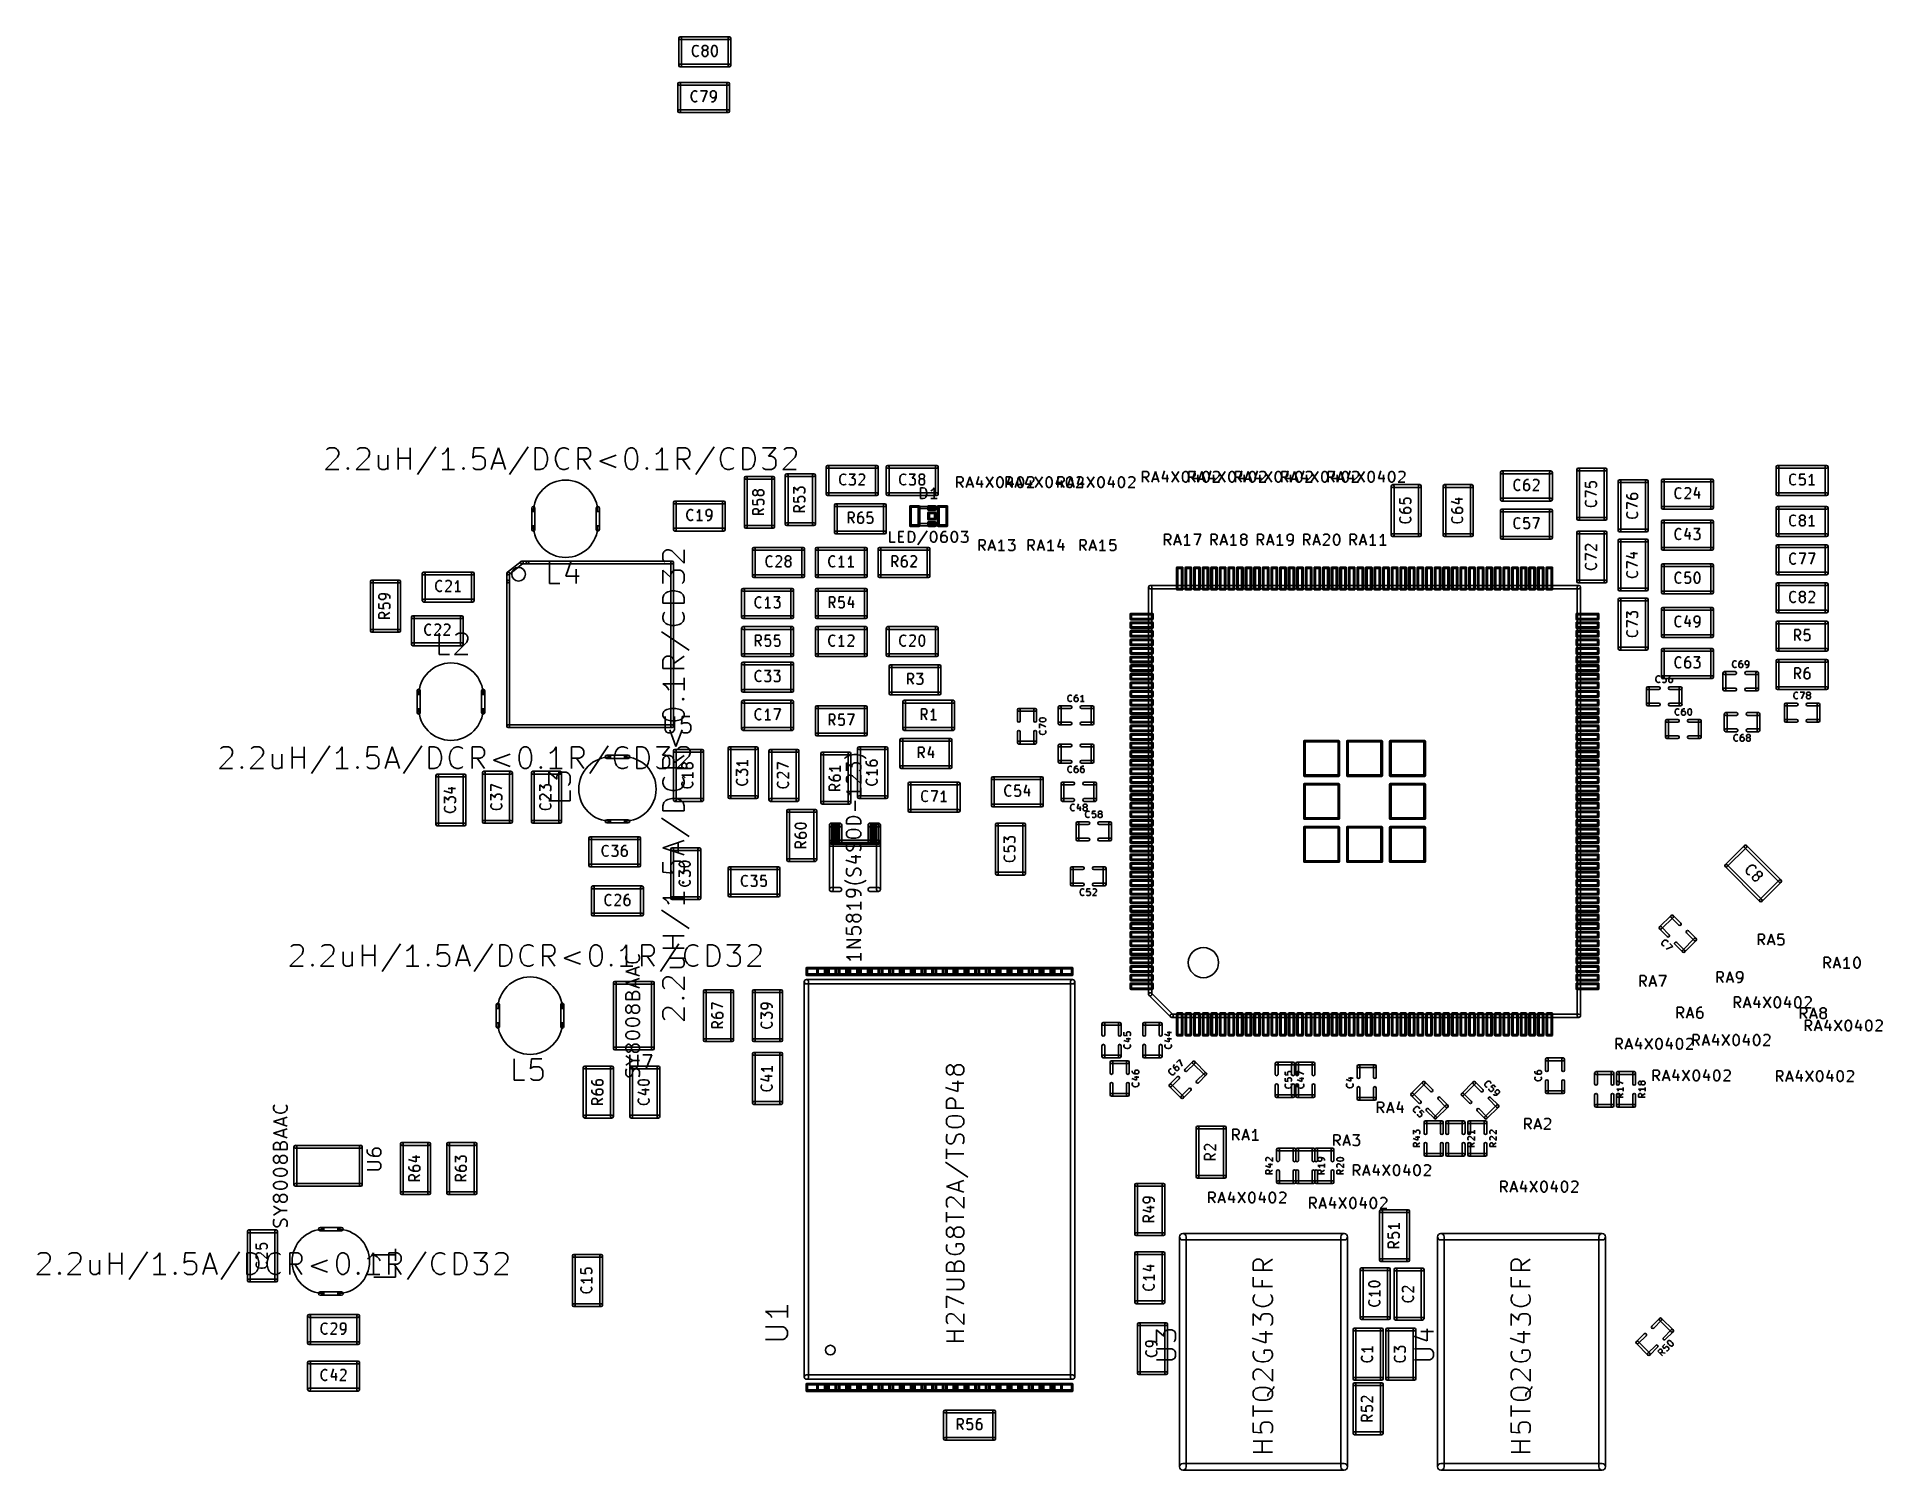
# Model space of a CAD drawing. Extents: x 51.7 to 137.6, y -122.1 to -55.4.
import ezdxf

# ---------------------------------------------------------------- set-up
doc = ezdxf.new("R2010")
doc.units = 0
doc.header["$MEASUREMENT"] = 0
doc.layers.add('BLACK', color=250, linetype='CONTINUOUS')

msp = doc.modelspace()

# ---------------------------------------------------------------- linework, layer by layer
at = {"layer": 'BLACK'}
for p, q in [((81.5975, -56.769), (81.5975, -55.499)), ((81.661, -55.4355), (83.947, -55.4355)), ((81.661, -55.5625), (83.947, -55.5625)), ((81.7245, -56.769), (81.7245, -55.499)), ((83.8835, -56.769), (83.8835, -55.499)), ((84.0105, -56.769), (84.0105, -55.499)), ((82.2271, -56.0493), (82.2488, -55.9526)), ((82.2271, -56.1219), (82.2271, -56.0493)), ((82.2488, -56.2187), (82.2271, -56.1219)), ((82.2488, -55.9526), (82.2706, -55.9042)), ((82.2706, -56.267), (82.2488, -56.2187)), ((82.2706, -55.9042), (82.3141, -55.8558)), ((82.3141, -56.3154), (82.2706, -56.267)), ((82.3141, -55.8558), (82.3795, -55.8316)), ((82.3795, -56.3396), (82.3141, -56.3154)), ((82.3795, -55.8316), (82.423, -55.8316)), ((82.423, -56.3396), (82.3795, -56.3396)), ((82.423, -55.8316), (82.4883, -55.8558)), ((82.4883, -56.3154), (82.423, -56.3396)), ((82.4883, -55.8558), (82.5101, -55.88)), ((82.5101, -56.2912), (82.4883, -56.3154)), ((82.6843, -55.9284), (82.706, -55.88)), ((82.6843, -55.9526), (82.6843, -55.9284)), ((82.706, -56.001), (82.6843, -55.9526)), ((82.706, -56.0977), (82.6843, -56.1461)), ((82.6843, -56.1461), (82.6843, -56.2429)), ((82.6843, -56.2429), (82.706, -56.2912)), ((82.706, -55.88), (82.7278, -55.8558)), ((82.7278, -56.0251), (82.706, -56.001)), ((82.7278, -56.0735), (82.706, -56.0977)), ((82.706, -56.2912), (82.7278, -56.3154)), ((82.7278, -55.8558), (82.7713, -55.8316)), ((82.7713, -56.0493), (82.7278, -56.0251)), ((82.7713, -56.0493), (82.7278, -56.0735)), ((82.7278, -56.3154), (82.7713, -56.3396)), ((82.7713, -55.8316), (82.8584, -55.8316)), ((82.8584, -56.0493), (82.7713, -56.0493)), ((82.7713, -56.3396), (82.8584, -56.3396)), ((82.8584, -55.8316), (82.902, -55.8558)), ((82.902, -56.0251), (82.8584, -56.0493)), ((82.902, -56.0735), (82.8584, -56.0493)), ((82.8584, -56.3396), (82.902, -56.3154)), ((82.902, -55.8558), (82.9237, -55.88)), ((82.9237, -56.001), (82.902, -56.0251)), ((82.9237, -56.0977), (82.902, -56.0735)), ((82.902, -56.3154), (82.9237, -56.2912)), ((82.9237, -55.88), (82.9455, -55.9284)), ((82.9455, -55.9526), (82.9237, -56.001)), ((82.9455, -56.1461), (82.9237, -56.0977)), ((82.9237, -56.2912), (82.9455, -56.2429)), ((82.9455, -55.9284), (82.9455, -55.9526)), ((82.9455, -56.2429), (82.9455, -56.1461)), ((83.1197, -56.0251), (83.1415, -55.9284)), ((83.1197, -56.1461), (83.1197, -56.0251)), ((83.1415, -56.2429), (83.1197, -56.1461)), ((83.1415, -55.9284), (83.1632, -55.88)), ((83.1632, -56.2912), (83.1415, -56.2429)), ((83.1632, -55.88), (83.185, -55.8558)), ((83.185, -56.3154), (83.1632, -56.2912)), ((83.185, -55.8558), (83.2285, -55.8316)), ((83.2285, -56.3396), (83.185, -56.3154)), ((83.2285, -55.8316), (83.2721, -55.8316)), ((83.2721, -56.3396), (83.2285, -56.3396)), ((83.2721, -55.8316), (83.3156, -55.8558)), ((83.3156, -56.3154), (83.2721, -56.3396)), ((83.3156, -55.8558), (83.3374, -55.88)), ((83.3374, -56.2912), (83.3156, -56.3154)), ((83.3374, -55.88), (83.3592, -55.9284)), ((83.3592, -56.2429), (83.3374, -56.2912)), ((83.3592, -55.9284), (83.3809, -56.0251)), ((83.3809, -56.1461), (83.3592, -56.2429)), ((83.3809, -56.0251), (83.3809, -56.1461)), ((81.661, -56.7055), (83.947, -56.7055)), ((81.661, -56.8325), (83.947, -56.8325)), ((81.5435, -58.885), (81.5435, -57.615)), ((81.607, -57.5515), (83.893, -57.5515)), ((81.607, -57.6785), (83.893, -57.6785)), ((81.6705, -58.885), (81.6705, -57.615)), ((82.1731, -58.1653), (82.1948, -58.0686)), ((82.1731, -58.2379), (82.1731, -58.1653)), ((82.1948, -58.3347), (82.1731, -58.2379)), ((82.1948, -58.0686), (82.2166, -58.0202)), ((82.2166, -58.383), (82.1948, -58.3347)), ((82.2166, -58.0202), (82.2601, -57.9718)), ((82.2601, -57.9718), (82.3255, -57.9476)), ((82.3255, -57.9476), (82.369, -57.9476)), ((82.369, -57.9476), (82.4343, -57.9718)), ((82.4343, -57.9718), (82.4561, -57.996)), ((82.6085, -57.9476), (82.9133, -57.9476)), ((82.9133, -57.9476), (82.7173, -58.4556)), ((83.0875, -57.996), (83.0657, -58.0444)), ((83.0657, -58.0444), (83.0657, -58.1653)), ((83.0657, -58.1653), (83.0875, -58.2137)), ((83.1092, -57.9718), (83.0875, -57.996)), ((83.0875, -58.2137), (83.1092, -58.2379)), ((83.1528, -57.9476), (83.1092, -57.9718)), ((83.1092, -58.2379), (83.1528, -58.2621)), ((83.2399, -57.9476), (83.1528, -57.9476)), ((83.1528, -58.2621), (83.2399, -58.2621)), ((83.2834, -57.9718), (83.2399, -57.9476)), ((83.2399, -58.2621), (83.2834, -58.2379)), ((83.2616, -58.4072), (83.3052, -58.3347)), ((83.3052, -57.996), (83.2834, -57.9718)), ((83.2834, -58.2379), (83.3052, -58.2137)), ((83.3269, -58.0444), (83.3052, -57.996)), ((83.3052, -58.2137), (83.3269, -58.1653)), ((83.3052, -58.3347), (83.3269, -58.2379)), ((83.3269, -58.2379), (83.3269, -58.0444)), ((83.8295, -58.885), (83.8295, -57.615)), ((83.9565, -58.885), (83.9565, -57.615)), ((81.607, -58.8215), (83.893, -58.8215)), ((81.607, -58.9485), (83.893, -58.9485)), ((82.2601, -58.4314), (82.2166, -58.383)), ((82.3255, -58.4556), (82.2601, -58.4314)), ((82.369, -58.4556), (82.3255, -58.4556)), ((82.4343, -58.4314), (82.369, -58.4556)), ((82.4561, -58.4072), (82.4343, -58.4314)), ((83.1092, -58.4556), (83.1963, -58.4556)), ((83.1963, -58.4556), (83.2399, -58.4314)), ((83.2399, -58.4314), (83.2616, -58.4072)), ((65.1984, -74.651), (65.246, -74.6034)), ((65.246, -74.6034), (65.3413, -74.5558)), ((65.3413, -74.5558), (65.5794, -74.5558)), ((65.5794, -74.5558), (65.6746, -74.6034)), ((65.6746, -74.6034), (65.7222, -74.651)), ((65.7222, -74.651), (65.7699, -74.7462)), ((66.627, -74.651), (66.6746, -74.6034)), ((66.6746, -74.6034), (66.7699, -74.5558)), ((66.7699, -74.5558), (67.008, -74.5558)), ((67.008, -74.5558), (67.1032, -74.6034)), ((67.1032, -74.6034), (67.1508, -74.651)), ((67.1508, -74.651), (67.1984, -74.7462)), ((68.5318, -75.5558), (68.5318, -74.5558)), ((69.1032, -75.5558), (69.1032, -74.5558)), ((70.2937, -74.5081), (69.4365, -75.7939)), ((70.8651, -74.5558), (70.7699, -74.6986)), ((70.8651, -75.5558), (70.8651, -74.5558)), ((72.0556, -74.5558), (72.008, -75.032)), ((72.5318, -74.5558), (72.0556, -74.5558)), ((72.8651, -75.5558), (73.1984, -74.5558)), ((73.1984, -74.5558), (73.5318, -75.5558)), ((74.5794, -74.5081), (73.7222, -75.7939)), ((74.9127, -75.5558), (74.9127, -74.5558)), ((74.9127, -74.5558), (75.1508, -74.5558)), ((75.1508, -74.5558), (75.2937, -74.6034)), ((75.2937, -74.6034), (75.3889, -74.6986)), ((75.9603, -74.6986), (76.0556, -74.6034)), ((76.0556, -74.6034), (76.1984, -74.5558)), ((76.1984, -74.5558), (76.2937, -74.5558)), ((76.2937, -74.5558), (76.4365, -74.6034)), ((76.4365, -74.6034), (76.4841, -74.651)), ((76.9127, -75.5558), (76.9127, -74.5558)), ((76.9127, -74.5558), (77.2937, -74.5558)), ((77.2937, -74.5558), (77.3889, -74.6034)), ((77.3889, -74.6034), (77.4365, -74.651)), ((77.4365, -74.651), (77.4841, -74.7462)), ((79.1508, -74.7462), (79.1984, -74.651)), ((79.1984, -74.651), (79.246, -74.6034)), ((79.246, -74.6034), (79.3413, -74.5558)), ((79.3413, -74.5558), (79.4365, -74.5558)), ((79.4365, -74.5558), (79.5318, -74.6034)), ((79.5318, -74.6034), (79.5794, -74.651)), ((79.5794, -74.651), (79.627, -74.7462)), ((80.8175, -74.5558), (80.7222, -74.6986)), ((80.8175, -75.5558), (80.8175, -74.5558)), ((81.5318, -75.5558), (81.5318, -74.5558)), ((81.5318, -74.5558), (81.9127, -74.5558)), ((81.9127, -74.5558), (82.008, -74.6034)), ((82.008, -74.6034), (82.0556, -74.651)), ((82.0556, -74.651), (82.1032, -74.7462)), ((83.246, -74.5081), (82.3889, -75.7939)), ((83.627, -74.6986), (83.7222, -74.6034)), ((83.7222, -74.6034), (83.8651, -74.5558)), ((83.8651, -74.5558), (83.9603, -74.5558)), ((83.9603, -74.5558), (84.1032, -74.6034)), ((84.1032, -74.6034), (84.1508, -74.651)), ((84.5794, -75.5558), (84.5794, -74.5558)), ((84.5794, -74.5558), (84.8175, -74.5558)), ((84.8175, -74.5558), (84.9603, -74.6034)), ((84.9603, -74.6034), (85.0556, -74.6986)), ((85.4841, -74.5558), (86.1032, -74.5558)), ((86.1032, -74.5558), (85.7699, -74.9367)), ((86.4841, -74.651), (86.5318, -74.6034)), ((86.5318, -74.6034), (86.627, -74.5558)), ((86.627, -74.5558), (86.8651, -74.5558)), ((86.8651, -74.5558), (86.9603, -74.6034)), ((86.9603, -74.6034), (87.008, -74.651)), ((87.008, -74.651), (87.0556, -74.7462)), ((65.7222, -74.9843), (65.1508, -75.5558)), ((65.7699, -74.8415), (65.7222, -74.9843)), ((65.7699, -74.7462), (65.7699, -74.8415)), ((66.1508, -75.5081), (66.1984, -75.4605)), ((66.1984, -75.5558), (66.1508, -75.5081)), ((66.1984, -75.4605), (66.246, -75.5081)), ((66.1984, -75.4605), (66.1984, -75.5558)), ((66.246, -75.5081), (66.1984, -75.5558)), ((67.1508, -74.9843), (66.5794, -75.5558)), ((67.1984, -74.8415), (67.1508, -74.9843)), ((67.1984, -74.7462), (67.1984, -74.8415)), ((67.627, -74.8891), (67.627, -75.4129)), ((67.627, -75.4129), (67.6746, -75.5081)), ((67.6746, -75.5081), (67.7699, -75.5558)), ((67.9127, -75.5558), (68.008, -75.5081)), ((68.008, -75.5081), (68.0556, -75.4605)), ((68.0556, -74.8891), (68.0556, -75.5558)), ((68.5318, -75.032), (69.1032, -75.032)), ((70.6746, -74.7939), (70.5794, -74.8415)), ((70.7699, -74.6986), (70.6746, -74.7939)), ((71.5318, -75.5081), (71.5794, -75.4605)), ((71.5794, -75.5558), (71.5318, -75.5081)), ((71.5794, -75.4605), (71.627, -75.5081)), ((71.5794, -75.4605), (71.5794, -75.5558)), ((71.627, -75.5081), (71.5794, -75.5558)), ((72.008, -75.032), (72.0556, -74.9843)), ((72.0556, -75.5081), (72.008, -75.4605)), ((72.0556, -74.9843), (72.1508, -74.9367)), ((72.1508, -75.5558), (72.0556, -75.5081)), ((72.1508, -74.9367), (72.3889, -74.9367)), ((72.3889, -74.9367), (72.4841, -74.9843)), ((72.4841, -75.5081), (72.3889, -75.5558)), ((72.4841, -74.9843), (72.5318, -75.032)), ((72.5318, -75.4605), (72.4841, -75.5081)), ((72.5318, -75.032), (72.5794, -75.1272)), ((72.5794, -75.3653), (72.5318, -75.4605)), ((72.5794, -75.1272), (72.5794, -75.3653)), ((72.9603, -75.27), (73.4365, -75.27)), ((75.2937, -75.5081), (75.1508, -75.5558)), ((75.3889, -75.4129), (75.2937, -75.5081)), ((75.3889, -74.6986), (75.4365, -74.7939)), ((75.4365, -75.3177), (75.3889, -75.4129)), ((75.4365, -74.7939), (75.4841, -74.9843)), ((75.4841, -75.1272), (75.4365, -75.3177)), ((75.4841, -74.9843), (75.4841, -75.1272)), ((75.8651, -74.9843), (75.9127, -74.7939)), ((75.8651, -75.1272), (75.8651, -74.9843)), ((75.9127, -75.3177), (75.8651, -75.1272)), ((75.9127, -74.7939), (75.9603, -74.6986)), ((75.9603, -75.4129), (75.9127, -75.3177)), ((76.0556, -75.5081), (75.9603, -75.4129)), ((76.1984, -75.5558), (76.0556, -75.5081)), ((76.4365, -75.5081), (76.2937, -75.5558)), ((76.4841, -75.4605), (76.4365, -75.5081)), ((77.2937, -75.0796), (76.9127, -75.0796)), ((77.4841, -75.5558), (77.1508, -75.0796)), ((77.3889, -75.032), (77.2937, -75.0796)), ((77.4365, -74.9843), (77.3889, -75.032)), ((77.4841, -74.8891), (77.4365, -74.9843)), ((77.4841, -74.7462), (77.4841, -74.8891)), ((78.6746, -74.8891), (77.9127, -75.1748)), ((77.9127, -75.1748), (78.6746, -75.4605)), ((79.1032, -74.9367), (79.1508, -74.7462)), ((79.1032, -75.1748), (79.1032, -74.9367)), ((79.1508, -75.3653), (79.1032, -75.1748)), ((79.1984, -75.4605), (79.1508, -75.3653)), ((79.246, -75.5081), (79.1984, -75.4605)), ((79.3413, -75.5558), (79.246, -75.5081)), ((79.5318, -75.5081), (79.4365, -75.5558)), ((79.5794, -75.4605), (79.5318, -75.5081)), ((79.627, -75.3653), (79.5794, -75.4605)), ((79.627, -74.7462), (79.6746, -74.9367)), ((79.6746, -75.1748), (79.627, -75.3653)), ((79.6746, -74.9367), (79.6746, -75.1748)), ((80.0556, -75.5081), (80.1032, -75.4605)), ((80.1032, -75.5558), (80.0556, -75.5081)), ((80.1032, -75.4605), (80.1508, -75.5081)), ((80.1032, -75.4605), (80.1032, -75.5558)), ((80.1508, -75.5081), (80.1032, -75.5558)), ((80.627, -74.7939), (80.5318, -74.8415)), ((80.7222, -74.6986), (80.627, -74.7939)), ((81.9127, -75.0796), (81.5318, -75.0796)), ((82.1032, -75.5558), (81.7699, -75.0796)), ((82.008, -75.032), (81.9127, -75.0796)), ((82.0556, -74.9843), (82.008, -75.032)), ((82.1032, -74.8891), (82.0556, -74.9843)), ((82.1032, -74.7462), (82.1032, -74.8891)), ((83.5318, -74.9843), (83.5794, -74.7939)), ((83.5318, -75.1272), (83.5318, -74.9843)), ((83.5794, -75.3177), (83.5318, -75.1272)), ((83.5794, -74.7939), (83.627, -74.6986)), ((83.627, -75.4129), (83.5794, -75.3177)), ((83.7222, -75.5081), (83.627, -75.4129)), ((83.8651, -75.5558), (83.7222, -75.5081)), ((84.1032, -75.5081), (83.9603, -75.5558)), ((84.1508, -75.4605), (84.1032, -75.5081)), ((84.9603, -75.5081), (84.8175, -75.5558)), ((85.0556, -75.4129), (84.9603, -75.5081)), ((85.0556, -74.6986), (85.1032, -74.7939)), ((85.1032, -75.3177), (85.0556, -75.4129)), ((85.1032, -74.7939), (85.1508, -74.9843)), ((85.1508, -75.1272), (85.1032, -75.3177)), ((85.1508, -74.9843), (85.1508, -75.1272)), ((85.5318, -75.5081), (85.4841, -75.4605)), ((85.627, -75.5558), (85.5318, -75.5081)), ((85.7699, -74.9367), (85.9127, -74.9367)), ((85.9127, -74.9367), (86.008, -74.9843)), ((86.008, -75.5081), (85.9127, -75.5558)), ((86.008, -74.9843), (86.0556, -75.032)), ((86.0556, -75.4605), (86.008, -75.5081)), ((86.0556, -75.032), (86.1032, -75.1272)), ((86.1032, -75.3653), (86.0556, -75.4605)), ((86.1032, -75.1272), (86.1032, -75.3653)), ((87.008, -74.9843), (86.4365, -75.5558)), ((87.0556, -74.8415), (87.008, -74.9843)), ((87.0556, -74.7462), (87.0556, -74.8415)), ((88.4555, -76.708), (88.4555, -75.438)), ((88.519, -75.3745), (90.805, -75.3745)), ((88.519, -75.5015), (90.805, -75.5015)), ((88.5825, -76.708), (88.5825, -75.438)), ((90.7415, -76.708), (90.7415, -75.438)), ((90.8685, -76.708), (90.8685, -75.438)), ((91.2495, -76.708), (91.2495, -75.438)), ((91.313, -75.3745), (93.599, -75.3745)), ((91.313, -75.5015), (93.599, -75.5015)), ((91.3765, -76.708), (91.3765, -75.438)), ((93.5355, -76.708), (93.5355, -75.438)), ((93.6625, -76.708), (93.6625, -75.438)), ((123.444, -75.5015), (124.714, -75.5015)), ((132.652, -76.708), (132.652, -75.438)), ((132.715, -75.3745), (135.001, -75.3745)), ((132.715, -75.5015), (135.001, -75.5015)), ((132.779, -76.708), (132.779, -75.438)), ((134.938, -76.708), (134.938, -75.438)), ((135.065, -76.708), (135.065, -75.438)), ((65.1508, -75.5558), (65.7699, -75.5558)), ((66.5794, -75.5558), (67.1984, -75.5558)), ((67.7699, -75.5558), (67.9127, -75.5558)), ((71.1508, -75.5558), (70.5794, -75.5558)), ((72.3889, -75.5558), (72.1508, -75.5558)), ((75.1508, -75.5558), (74.9127, -75.5558)), ((76.2937, -75.5558), (76.1984, -75.5558)), ((79.4365, -75.5558), (79.3413, -75.5558)), ((81.1032, -75.5558), (80.5318, -75.5558)), ((83.9603, -75.5558), (83.8651, -75.5558)), ((84.8175, -75.5558), (84.5794, -75.5558)), ((84.6455, -78.232), (84.6455, -75.946)), ((84.709, -75.8825), (85.979, -75.8825)), ((84.709, -76.0095), (85.979, -76.0095)), ((84.7725, -78.232), (84.7725, -75.946)), ((85.9127, -75.5558), (85.627, -75.5558)), ((85.9155, -78.232), (85.9155, -75.946)), ((86.0425, -78.232), (86.0425, -75.946)), ((86.4365, -75.5558), (87.0556, -75.5558)), ((86.5505, -78.105), (86.5505, -75.819)), ((86.614, -75.7555), (87.884, -75.7555)), ((86.614, -75.8825), (87.884, -75.8825)), ((86.6775, -78.105), (86.6775, -75.819)), ((86.9466, -76.6681), (86.9466, -76.3851)), ((86.9466, -76.3851), (87.1401, -76.5375)), ((87.1643, -76.4286), (87.1885, -76.4068)), ((87.1885, -76.4068), (87.2369, -76.3851)), ((87.2369, -76.3851), (87.3579, -76.3851)), ((87.3579, -76.3851), (87.4062, -76.4068)), ((87.4062, -76.4068), (87.4304, -76.4286)), ((87.8205, -78.105), (87.8205, -75.819)), ((87.9475, -78.105), (87.9475, -75.819)), ((89.0851, -75.9883), (89.1068, -75.8916)), ((89.0851, -76.0609), (89.0851, -75.9883)), ((89.1068, -76.1577), (89.0851, -76.0609)), ((89.1068, -75.8916), (89.1286, -75.8432)), ((89.1286, -76.206), (89.1068, -76.1577)), ((89.1286, -75.8432), (89.1721, -75.7948)), ((89.1721, -76.2544), (89.1286, -76.206)), ((89.1721, -75.7948), (89.2375, -75.7706)), ((89.2375, -76.2786), (89.1721, -76.2544)), ((89.2375, -75.7706), (89.281, -75.7706)), ((89.281, -76.2786), (89.2375, -76.2786)), ((89.281, -75.7706), (89.3463, -75.7948)), ((89.3463, -76.2544), (89.281, -76.2786)), ((89.3463, -75.7948), (89.3681, -75.819)), ((89.3681, -76.2302), (89.3463, -76.2544)), ((89.5205, -75.7706), (89.8035, -75.7706)), ((89.5423, -76.2544), (89.5205, -76.2302)), ((89.5858, -76.2786), (89.5423, -76.2544)), ((89.7164, -76.2786), (89.5858, -76.2786)), ((89.8035, -75.7706), (89.6511, -75.9641)), ((89.6511, -75.9641), (89.7164, -75.9641)), ((89.7164, -75.9641), (89.76, -75.9883)), ((89.76, -76.2544), (89.7164, -76.2786)), ((89.76, -75.9883), (89.7817, -76.0125)), ((89.7817, -76.2302), (89.76, -76.2544)), ((89.7817, -76.0125), (89.8035, -76.0609)), ((89.8035, -76.1819), (89.7817, -76.2302)), ((89.8035, -76.0609), (89.8035, -76.1819)), ((90.2172, -75.9883), (89.9559, -76.2786)), ((89.9559, -76.2786), (90.2389, -76.2786)), ((89.9777, -75.819), (89.9995, -75.7948)), ((89.9995, -75.7948), (90.043, -75.7706)), ((90.043, -75.7706), (90.1519, -75.7706)), ((90.1519, -75.7706), (90.1954, -75.7948)), ((90.1954, -75.7948), (90.2172, -75.819)), ((90.2172, -75.819), (90.2389, -75.8674)), ((90.2389, -75.9158), (90.2172, -75.9883)), ((90.2389, -75.8674), (90.2389, -75.9158)), ((91.8791, -75.9883), (91.9008, -75.8916)), ((91.8791, -76.0609), (91.8791, -75.9883)), ((91.9008, -76.1577), (91.8791, -76.0609)), ((91.9008, -75.8916), (91.9226, -75.8432)), ((91.9226, -76.206), (91.9008, -76.1577)), ((91.9226, -75.8432), (91.9661, -75.7948)), ((91.9661, -76.2544), (91.9226, -76.206)), ((91.9661, -75.7948), (92.0315, -75.7706)), ((92.0315, -76.2786), (91.9661, -76.2544)), ((92.0315, -75.7706), (92.075, -75.7706)), ((92.075, -76.2786), (92.0315, -76.2786)), ((92.075, -75.7706), (92.1403, -75.7948)), ((92.1403, -76.2544), (92.075, -76.2786)), ((92.1403, -75.7948), (92.1621, -75.819)), ((92.1621, -76.2302), (92.1403, -76.2544)), ((92.3145, -75.7706), (92.5975, -75.7706)), ((92.3363, -76.2544), (92.3145, -76.2302)), ((92.3798, -76.2786), (92.3363, -76.2544)), ((92.5104, -76.2786), (92.3798, -76.2786)), ((92.5975, -75.7706), (92.4451, -75.9641)), ((92.4451, -75.9641), (92.5104, -75.9641)), ((92.5104, -75.9641), (92.554, -75.9883)), ((92.554, -76.2544), (92.5104, -76.2786)), ((92.554, -75.9883), (92.5757, -76.0125)), ((92.5757, -76.2302), (92.554, -76.2544)), ((92.5757, -76.0125), (92.5975, -76.0609)), ((92.5975, -76.1819), (92.5757, -76.2302)), ((92.5975, -76.0609), (92.5975, -76.1819)), ((92.7717, -75.8674), (92.7935, -75.819)), ((92.7717, -75.8916), (92.7717, -75.8674)), ((92.7935, -75.94), (92.7717, -75.8916)), ((92.7935, -76.0367), (92.7717, -76.0851)), ((92.7717, -76.0851), (92.7717, -76.1819)), ((92.7717, -76.1819), (92.7935, -76.2302)), ((92.7935, -75.819), (92.8152, -75.7948)), ((92.8152, -75.9641), (92.7935, -75.94)), ((92.8152, -76.0125), (92.7935, -76.0367)), ((92.7935, -76.2302), (92.8152, -76.2544)), ((92.8152, -75.7948), (92.8588, -75.7706)), ((92.8588, -75.9883), (92.8152, -75.9641)), ((92.8588, -75.9883), (92.8152, -76.0125)), ((92.8152, -76.2544), (92.8588, -76.2786)), ((92.843, -76.9136), (92.843, -76.4056)), ((92.843, -76.4056), (92.964, -76.4056)), ((92.8588, -75.7706), (92.9459, -75.7706)), ((92.9459, -75.9883), (92.8588, -75.9883)), ((92.8588, -76.2786), (92.9459, -76.2786)), ((92.9459, -75.7706), (92.9894, -75.7948)), ((92.9894, -75.9641), (92.9459, -75.9883)), ((92.9894, -76.0125), (92.9459, -75.9883)), ((92.9459, -76.2786), (92.9894, -76.2544)), ((92.964, -76.4056), (93.0366, -76.4298)), ((92.9894, -75.7948), (93.0112, -75.819)), ((93.0112, -75.94), (92.9894, -75.9641)), ((93.0112, -76.0367), (92.9894, -76.0125)), ((92.9894, -76.2544), (93.0112, -76.2302)), ((93.0112, -75.819), (93.0329, -75.8674)), ((93.0329, -75.8916), (93.0112, -75.94)), ((93.0329, -76.0851), (93.0112, -76.0367)), ((93.0112, -76.2302), (93.0329, -76.1819)), ((93.0329, -75.8674), (93.0329, -75.8916)), ((93.0329, -76.1819), (93.0329, -76.0851)), ((93.472, -76.4056), (93.4236, -76.4782)), ((93.472, -76.9136), (93.472, -76.4056)), ((94.5362, -76.4014), (94.5362, -75.9014)), ((94.5362, -75.9014), (94.7267, -75.9014)), ((94.7267, -76.1633), (94.5362, -76.1633)), ((94.8219, -76.4014), (94.6552, -76.1633)), ((94.7267, -75.9014), (94.7743, -75.9252)), ((94.7743, -76.1395), (94.7267, -76.1633)), ((94.7743, -75.9252), (94.7981, -75.949)), ((94.7981, -76.1157), (94.7743, -76.1395)), ((94.7981, -75.949), (94.8219, -75.9966)), ((94.8219, -76.068), (94.7981, -76.1157)), ((94.8219, -75.9966), (94.8219, -76.068)), ((94.9648, -76.4014), (95.1314, -75.9014)), ((95.0124, -76.2585), (95.2505, -76.2585)), ((95.1314, -75.9014), (95.2981, -76.4014)), ((95.56, -75.8776), (95.441, -76.2347)), ((95.441, -76.2347), (95.7505, -76.2347)), ((95.679, -76.068), (95.679, -76.4014)), ((95.8933, -75.9014), (96.2267, -76.4014)), ((96.2267, -75.9014), (95.8933, -76.4014)), ((96.3933, -76.0919), (96.4171, -75.9966)), ((96.3933, -76.2109), (96.3933, -76.0919)), ((96.4171, -76.3061), (96.3933, -76.2109)), ((96.4171, -75.9966), (96.441, -75.949)), ((96.441, -76.3538), (96.4171, -76.3061)), ((96.441, -75.949), (96.4648, -75.9252)), ((96.4648, -76.3776), (96.441, -76.3538)), ((96.4648, -75.9252), (96.5124, -75.9014)), ((96.5124, -76.4014), (96.4648, -76.3776)), ((96.5124, -75.9014), (96.56, -75.9014)), ((96.56, -76.4014), (96.5124, -76.4014)), ((96.56, -75.9014), (96.6076, -75.9252)), ((96.6076, -76.3776), (96.56, -76.4014)), ((96.6076, -75.9252), (96.6314, -75.949)), ((96.6314, -76.3538), (96.6076, -76.3776)), ((96.6314, -75.949), (96.6552, -75.9966)), ((96.6552, -76.3061), (96.6314, -76.3538)), ((96.6552, -75.9966), (96.679, -76.0919)), ((96.679, -76.2109), (96.6552, -76.3061)), ((96.679, -76.0919), (96.679, -76.2109)), ((96.8222, -76.4014), (96.8222, -75.9014)), ((96.8222, -75.9014), (97.0127, -75.9014)), ((97.0127, -76.1633), (96.8222, -76.1633)), ((96.9886, -75.8776), (96.8695, -76.2347)), ((96.8695, -76.2347), (97.179, -76.2347)), ((97.1079, -76.4014), (96.9412, -76.1633)), ((97.0127, -75.9014), (97.0603, -75.9252)), ((97.0603, -76.1395), (97.0127, -76.1633)), ((97.0603, -75.9252), (97.0841, -75.949)), ((97.0841, -76.1157), (97.0603, -76.1395)), ((97.0841, -75.949), (97.1079, -75.9966)), ((97.1079, -76.068), (97.0841, -76.1157)), ((97.1076, -76.068), (97.1076, -76.4014)), ((97.1079, -75.9966), (97.1079, -76.068)), ((97.2508, -76.4014), (97.4174, -75.9014)), ((97.2984, -76.2585), (97.5365, -76.2585)), ((97.3457, -76.0919), (97.3695, -75.9966)), ((97.3457, -76.2109), (97.3457, -76.0919)), ((97.3695, -76.3061), (97.3457, -76.2109)), ((97.3695, -75.9966), (97.3933, -75.949)), ((97.3933, -76.3538), (97.3695, -76.3061)), ((97.3933, -75.949), (97.4171, -75.9252)), ((97.4171, -76.3776), (97.3933, -76.3538)), ((97.4171, -75.9252), (97.4648, -75.9014)), ((97.4648, -76.4014), (97.4171, -76.3776)), ((97.4174, -75.9014), (97.5841, -76.4014)), ((97.4648, -75.9014), (97.5124, -75.9014)), ((97.5124, -76.4014), (97.4648, -76.4014)), ((97.5124, -75.9014), (97.56, -75.9252)), ((97.56, -76.3776), (97.5124, -76.4014)), ((97.56, -75.9252), (97.5838, -75.949)), ((97.5838, -76.3538), (97.56, -76.3776)), ((97.5838, -75.949), (97.6076, -75.9966)), ((97.6076, -76.3061), (97.5838, -76.3538)), ((97.6076, -75.9966), (97.6314, -76.0919)), ((97.6314, -76.2109), (97.6076, -76.3061)), ((97.6314, -76.0919), (97.6314, -76.2109)), ((97.846, -75.8776), (97.727, -76.2347)), ((97.727, -76.2347), (98.0365, -76.2347)), ((98.0838, -76.1157), (97.7981, -76.4014)), ((97.7981, -76.4014), (98.1076, -76.4014)), ((97.8219, -75.949), (97.8457, -75.9252)), ((97.8457, -75.9252), (97.8933, -75.9014)), ((97.8933, -75.9014), (98.0124, -75.9014)), ((97.965, -76.068), (97.965, -76.4014)), ((98.0124, -75.9014), (98.06, -75.9252)), ((98.06, -75.9252), (98.0838, -75.949)), ((98.0838, -75.949), (98.1076, -75.9966)), ((98.1076, -76.0442), (98.0838, -76.1157)), ((98.1076, -75.9966), (98.1076, -76.0442)), ((98.1793, -75.9014), (98.5127, -76.4014)), ((98.5127, -75.9014), (98.1793, -76.4014)), ((98.6793, -76.0919), (98.7031, -75.9966)), ((98.6793, -76.2109), (98.6793, -76.0919)), ((98.7031, -76.3061), (98.6793, -76.2109)), ((98.7031, -75.9966), (98.727, -75.949)), ((98.727, -76.3538), (98.7031, -76.3061)), ((98.727, -75.949), (98.7508, -75.9252)), ((98.7508, -76.3776), (98.727, -76.3538)), ((98.7508, -75.9252), (98.7984, -75.9014)), ((98.7984, -76.4014), (98.7508, -76.3776)), ((98.7984, -75.9014), (98.846, -75.9014)), ((98.846, -76.4014), (98.7984, -76.4014)), ((98.846, -75.9014), (98.8936, -75.9252)), ((98.8936, -76.3776), (98.846, -76.4014)), ((98.8936, -75.9252), (98.9174, -75.949)), ((98.9174, -76.3538), (98.8936, -76.3776)), ((98.9174, -75.949), (98.9412, -75.9966)), ((98.9412, -76.3061), (98.9174, -76.3538)), ((98.9412, -75.9966), (98.965, -76.0919)), ((98.965, -76.2109), (98.9412, -76.3061)), ((98.965, -76.0919), (98.965, -76.2109)), ((99.2746, -75.8776), (99.1555, -76.2347)), ((99.1555, -76.2347), (99.465, -76.2347)), ((99.2352, -76.4014), (99.2352, -75.9014)), ((99.2352, -75.9014), (99.4257, -75.9014)), ((99.4257, -76.1633), (99.2352, -76.1633)), ((99.5209, -76.4014), (99.3542, -76.1633)), ((99.3936, -76.068), (99.3936, -76.4014)), ((99.4257, -75.9014), (99.4733, -75.9252)), ((99.4733, -76.1395), (99.4257, -76.1633)), ((99.4733, -75.9252), (99.4971, -75.949)), ((99.4971, -76.1157), (99.4733, -76.1395)), ((99.4971, -75.949), (99.5209, -75.9966)), ((99.5209, -76.068), (99.4971, -76.1157)), ((99.5209, -75.9966), (99.5209, -76.068)), ((99.6317, -76.0919), (99.6555, -75.9966)), ((99.6317, -76.2109), (99.6317, -76.0919)), ((99.6555, -76.3061), (99.6317, -76.2109)), ((99.6555, -75.9966), (99.6793, -75.949)), ((99.6793, -76.3538), (99.6555, -76.3061)), ((99.6638, -76.4014), (99.8304, -75.9014)), ((99.6793, -75.949), (99.7031, -75.9252)), ((99.7031, -76.3776), (99.6793, -76.3538)), ((99.7031, -75.9252), (99.7508, -75.9014)), ((99.7508, -76.4014), (99.7031, -76.3776)), ((99.7114, -76.2585), (99.9495, -76.2585)), ((99.7508, -75.9014), (99.7984, -75.9014)), ((99.7984, -76.4014), (99.7508, -76.4014)), ((99.7984, -75.9014), (99.846, -75.9252)), ((99.846, -76.3776), (99.7984, -76.4014)), ((99.8304, -75.9014), (99.9971, -76.4014)), ((99.846, -75.9252), (99.8698, -75.949)), ((99.8698, -76.3538), (99.846, -76.3776)), ((99.8698, -75.949), (99.8936, -75.9966)), ((99.8936, -76.3061), (99.8698, -76.3538)), ((99.8936, -75.9966), (99.9174, -76.0919)), ((99.9174, -76.2109), (99.8936, -76.3061)), ((99.9174, -76.0919), (99.9174, -76.2109)), ((100.37, -76.1157), (100.084, -76.4014)), ((100.084, -76.4014), (100.394, -76.4014)), ((100.108, -75.949), (100.132, -75.9252)), ((100.132, -75.9252), (100.179, -75.9014)), ((100.259, -75.8776), (100.14, -76.2347)), ((100.14, -76.2347), (100.449, -76.2347)), ((100.179, -75.9014), (100.298, -75.9014)), ((100.298, -75.9014), (100.346, -75.9252)), ((100.346, -75.9252), (100.37, -75.949)), ((100.37, -75.949), (100.394, -75.9966)), ((100.394, -76.0442), (100.37, -76.1157)), ((100.378, -76.068), (100.378, -76.4014)), ((100.394, -75.9966), (100.394, -76.0442)), ((100.592, -75.9014), (100.926, -76.4014)), ((100.926, -75.9014), (100.592, -76.4014)), ((101.092, -76.0919), (101.116, -75.9966)), ((101.092, -76.2109), (101.092, -76.0919)), ((101.116, -76.3061), (101.092, -76.2109)), ((101.116, -75.9966), (101.14, -75.949)), ((101.14, -76.3538), (101.116, -76.3061)), ((101.14, -75.949), (101.164, -75.9252)), ((101.164, -76.3776), (101.14, -76.3538)), ((101.164, -75.9252), (101.211, -75.9014)), ((101.211, -76.4014), (101.164, -76.3776)), ((101.211, -75.9014), (101.259, -75.9014)), ((101.259, -76.4014), (101.211, -76.4014)), ((101.259, -75.9014), (101.307, -75.9252)), ((101.307, -76.3776), (101.259, -76.4014)), ((101.307, -75.9252), (101.33, -75.949)), ((101.33, -76.3538), (101.307, -76.3776)), ((101.33, -75.949), (101.354, -75.9966)), ((101.354, -76.3061), (101.33, -76.3538)), ((101.354, -75.9966), (101.378, -76.0919)), ((101.378, -76.2109), (101.354, -76.3061)), ((101.378, -76.0919), (101.378, -76.2109)), ((101.688, -75.8776), (101.569, -76.2347)), ((101.569, -76.2347), (101.878, -76.2347)), ((101.807, -76.068), (101.807, -76.4014)), ((102.045, -76.0919), (102.069, -75.9966)), ((102.045, -76.2109), (102.045, -76.0919)), ((102.069, -76.3061), (102.045, -76.2109)), ((102.069, -75.9966), (102.092, -75.949)), ((102.092, -76.3538), (102.069, -76.3061)), ((102.092, -75.949), (102.116, -75.9252)), ((102.116, -76.3776), (102.092, -76.3538)), ((102.116, -75.9252), (102.164, -75.9014)), ((102.164, -76.4014), (102.116, -76.3776)), ((102.164, -75.9014), (102.211, -75.9014)), ((102.211, -76.4014), (102.164, -76.4014)), ((102.211, -75.9014), (102.259, -75.9252)), ((102.259, -76.3776), (102.211, -76.4014)), ((102.259, -75.9252), (102.283, -75.949)), ((102.283, -76.3538), (102.259, -76.3776)), ((102.283, -75.949), (102.307, -75.9966)), ((102.307, -76.3061), (102.283, -76.3538)), ((102.307, -75.9966), (102.33, -76.0919)), ((102.33, -76.2109), (102.307, -76.3061)), ((102.33, -76.0919), (102.33, -76.2109)), ((102.783, -76.1157), (102.497, -76.4014)), ((102.497, -76.4014), (102.807, -76.4014)), ((102.521, -75.949), (102.545, -75.9252)), ((102.545, -75.9252), (102.592, -75.9014)), ((102.592, -75.9014), (102.711, -75.9014)), ((102.711, -75.9014), (102.759, -75.9252)), ((102.759, -75.9252), (102.783, -75.949)), ((102.783, -75.949), (102.807, -75.9966)), ((102.807, -76.0442), (102.783, -76.1157)), ((102.807, -75.9966), (102.807, -76.0442)), ((103.172, -76.1474), (103.172, -75.6474)), ((103.172, -75.6474), (103.363, -75.6474)), ((103.363, -75.9093), (103.172, -75.9093)), ((103.458, -76.1474), (103.291, -75.9093)), ((103.363, -75.6474), (103.41, -75.6712)), ((103.41, -75.8855), (103.363, -75.9093)), ((103.41, -75.6712), (103.434, -75.695)), ((103.434, -75.8617), (103.41, -75.8855)), ((103.434, -75.695), (103.458, -75.7426)), ((103.458, -75.814), (103.434, -75.8617)), ((103.458, -75.7426), (103.458, -75.814)), ((103.601, -76.1474), (103.767, -75.6474)), ((103.648, -76.0045), (103.886, -76.0045)), ((103.767, -75.6474), (103.934, -76.1474)), ((104.196, -75.6236), (104.077, -75.9807)), ((104.077, -75.9807), (104.386, -75.9807)), ((104.315, -75.814), (104.315, -76.1474)), ((104.529, -75.6474), (104.863, -76.1474)), ((104.863, -75.6474), (104.529, -76.1474)), ((105.029, -75.8379), (105.053, -75.7426)), ((105.029, -75.9569), (105.029, -75.8379)), ((105.053, -76.0521), (105.029, -75.9569)), ((105.053, -75.7426), (105.077, -75.695)), ((105.077, -76.0998), (105.053, -76.0521)), ((105.077, -75.695), (105.101, -75.6712)), ((105.101, -76.1236), (105.077, -76.0998)), ((105.101, -75.6712), (105.148, -75.6474)), ((105.148, -76.1474), (105.101, -76.1236)), ((105.148, -75.6474), (105.196, -75.6474)), ((105.196, -76.1474), (105.148, -76.1474)), ((105.196, -75.6474), (105.244, -75.6712)), ((105.244, -76.1236), (105.196, -76.1474)), ((105.244, -75.6712), (105.267, -75.695)), ((105.267, -76.0998), (105.244, -76.1236)), ((105.267, -75.695), (105.291, -75.7426)), ((105.291, -76.0521), (105.267, -76.0998)), ((105.291, -75.7426), (105.315, -75.8379)), ((105.315, -75.9569), (105.291, -76.0521)), ((105.315, -75.8379), (105.315, -75.9569)), ((105.331, -76.1474), (105.331, -75.6474)), ((105.331, -75.6474), (105.522, -75.6474)), ((105.522, -75.9093), (105.331, -75.9093)), ((105.617, -76.1474), (105.45, -75.9093)), ((105.625, -75.6236), (105.506, -75.9807)), ((105.506, -75.9807), (105.815, -75.9807)), ((105.522, -75.6474), (105.569, -75.6712)), ((105.569, -75.8855), (105.522, -75.9093)), ((105.569, -75.6712), (105.593, -75.695)), ((105.593, -75.8617), (105.569, -75.8855)), ((105.593, -75.695), (105.617, -75.7426)), ((105.617, -75.814), (105.593, -75.8617)), ((105.617, -75.7426), (105.617, -75.814)), ((105.744, -75.814), (105.744, -76.1474)), ((105.76, -76.1474), (105.926, -75.6474)), ((105.807, -76.0045), (106.045, -76.0045)), ((105.926, -75.6474), (106.093, -76.1474)), ((105.982, -75.8379), (106.006, -75.7426)), ((105.982, -75.9569), (105.982, -75.8379)), ((106.006, -76.0521), (105.982, -75.9569)), ((106.006, -75.7426), (106.029, -75.695)), ((106.029, -76.0998), (106.006, -76.0521)), ((106.029, -75.695), (106.053, -75.6712)), ((106.053, -76.1236), (106.029, -76.0998)), ((106.053, -75.6712), (106.101, -75.6474)), ((106.101, -76.1474), (106.053, -76.1236)), ((106.101, -75.6474), (106.148, -75.6474)), ((106.148, -76.1474), (106.101, -76.1474)), ((106.148, -75.6474), (106.196, -75.6712)), ((106.196, -76.1236), (106.148, -76.1474)), ((106.196, -75.6712), (106.22, -75.695)), ((106.22, -76.0998), (106.196, -76.1236)), ((106.22, -75.695), (106.244, -75.7426)), ((106.244, -76.0521), (106.22, -76.0998)), ((106.355, -75.6236), (106.236, -75.9807)), ((106.236, -75.9807), (106.545, -75.9807)), ((106.244, -75.7426), (106.267, -75.8379)), ((106.267, -75.9569), (106.244, -76.0521)), ((106.267, -75.8379), (106.267, -75.9569)), ((106.72, -75.8617), (106.434, -76.1474)), ((106.434, -76.1474), (106.744, -76.1474)), ((106.458, -75.695), (106.482, -75.6712)), ((106.474, -75.814), (106.474, -76.1474)), ((106.482, -75.6712), (106.529, -75.6474)), ((106.529, -75.6474), (106.648, -75.6474)), ((106.648, -75.6474), (106.696, -75.6712)), ((106.688, -75.6474), (107.022, -76.1474)), ((107.022, -75.6474), (106.688, -76.1474)), ((106.696, -75.6712), (106.72, -75.695)), ((106.72, -75.695), (106.744, -75.7426)), ((106.744, -75.7902), (106.72, -75.8617)), ((106.744, -75.7426), (106.744, -75.7902)), ((107.188, -75.8379), (107.212, -75.7426)), ((107.188, -75.9569), (107.188, -75.8379)), ((107.212, -76.0521), (107.188, -75.9569)), ((107.212, -75.7426), (107.236, -75.695)), ((107.236, -76.0998), (107.212, -76.0521)), ((107.236, -75.695), (107.26, -75.6712)), ((107.26, -76.1236), (107.236, -76.0998)), ((107.26, -75.6712), (107.307, -75.6474)), ((107.307, -76.1474), (107.26, -76.1236)), ((107.307, -75.6474), (107.355, -75.6474)), ((107.355, -76.1474), (107.307, -76.1474)), ((107.355, -75.6474), (107.403, -75.6712)), ((107.403, -76.1236), (107.355, -76.1474)), ((107.403, -75.6712), (107.426, -75.695)), ((107.426, -76.0998), (107.403, -76.1236)), ((107.426, -75.695), (107.45, -75.7426)), ((107.45, -76.0521), (107.426, -76.0998)), ((107.45, -75.7426), (107.474, -75.8379)), ((107.474, -75.9569), (107.45, -76.0521)), ((107.474, -75.8379), (107.474, -75.9569)), ((107.49, -76.1474), (107.49, -75.6474)), ((107.49, -75.6474), (107.681, -75.6474)), ((107.681, -75.9093), (107.49, -75.9093)), ((107.776, -76.1474), (107.609, -75.9093)), ((107.784, -75.6236), (107.665, -75.9807)), ((107.665, -75.9807), (107.974, -75.9807)), ((107.681, -75.6474), (107.728, -75.6712)), ((107.728, -75.8855), (107.681, -75.9093)), ((107.728, -75.6712), (107.752, -75.695)), ((107.752, -75.8617), (107.728, -75.8855)), ((107.752, -75.695), (107.776, -75.7426)), ((107.776, -75.814), (107.752, -75.8617)), ((107.776, -75.7426), (107.776, -75.814)), ((107.903, -75.814), (107.903, -76.1474)), ((107.919, -76.1474), (108.085, -75.6474)), ((107.966, -76.0045), (108.204, -76.0045)), ((108.085, -75.6474), (108.252, -76.1474)), ((108.141, -75.8379), (108.165, -75.7426)), ((108.141, -75.9569), (108.141, -75.8379)), ((108.165, -76.0521), (108.141, -75.9569)), ((108.165, -75.7426), (108.188, -75.695)), ((108.188, -76.0998), (108.165, -76.0521)), ((108.188, -75.695), (108.212, -75.6712)), ((108.212, -76.1236), (108.188, -76.0998)), ((108.212, -75.6712), (108.26, -75.6474)), ((108.26, -76.1474), (108.212, -76.1236)), ((108.26, -75.6474), (108.307, -75.6474)), ((108.307, -76.1474), (108.26, -76.1474)), ((108.307, -75.6474), (108.355, -75.6712)), ((108.355, -76.1236), (108.307, -76.1474)), ((108.355, -75.6712), (108.379, -75.695)), ((108.379, -76.0998), (108.355, -76.1236)), ((108.379, -75.695), (108.403, -75.7426)), ((108.403, -76.0521), (108.379, -76.0998)), ((108.514, -75.6236), (108.395, -75.9807)), ((108.395, -75.9807), (108.704, -75.9807)), ((108.403, -75.7426), (108.426, -75.8379)), ((108.426, -75.9569), (108.403, -76.0521)), ((108.426, -75.8379), (108.426, -75.9569)), ((108.879, -75.8617), (108.593, -76.1474)), ((108.593, -76.1474), (108.903, -76.1474)), ((108.617, -75.695), (108.641, -75.6712)), ((108.633, -75.814), (108.633, -76.1474)), ((108.641, -75.6712), (108.688, -75.6474)), ((108.688, -75.6474), (108.807, -75.6474)), ((108.807, -75.6474), (108.855, -75.6712)), ((108.847, -75.6474), (109.181, -76.1474)), ((109.181, -75.6474), (108.847, -76.1474)), ((108.855, -75.6712), (108.879, -75.695)), ((108.879, -75.695), (108.903, -75.7426)), ((108.903, -75.7902), (108.879, -75.8617)), ((108.903, -75.7426), (108.903, -75.7902)), ((109.347, -75.8379), (109.371, -75.7426)), ((109.347, -75.9569), (109.347, -75.8379)), ((109.371, -76.0521), (109.347, -75.9569)), ((109.371, -75.7426), (109.395, -75.695)), ((109.395, -76.0998), (109.371, -76.0521)), ((109.395, -75.695), (109.419, -75.6712)), ((109.419, -76.1236), (109.395, -76.0998)), ((109.419, -75.6712), (109.466, -75.6474)), ((109.466, -76.1474), (109.419, -76.1236)), ((109.466, -75.6474), (109.514, -75.6474)), ((109.514, -76.1474), (109.466, -76.1474)), ((109.514, -75.6474), (109.562, -75.6712)), ((109.562, -76.1236), (109.514, -76.1474)), ((109.562, -75.6712), (109.585, -75.695)), ((109.585, -76.0998), (109.562, -76.1236)), ((109.585, -75.695), (109.609, -75.7426)), ((109.609, -76.0521), (109.585, -76.0998)), ((109.609, -75.7426), (109.633, -75.8379)), ((109.633, -75.9569), (109.609, -76.0521)), ((109.633, -75.8379), (109.633, -75.9569)), ((109.649, -76.1474), (109.649, -75.6474)), ((109.649, -75.6474), (109.84, -75.6474)), ((109.84, -75.9093), (109.649, -75.9093)), ((109.935, -76.1474), (109.768, -75.9093)), ((109.943, -75.6236), (109.824, -75.9807)), ((109.824, -75.9807), (110.133, -75.9807)), ((109.84, -75.6474), (109.887, -75.6712)), ((109.887, -75.8855), (109.84, -75.9093)), ((109.887, -75.6712), (109.911, -75.695)), ((109.911, -75.8617), (109.887, -75.8855)), ((109.911, -75.695), (109.935, -75.7426)), ((109.935, -75.814), (109.911, -75.8617)), ((109.935, -75.7426), (109.935, -75.814)), ((110.062, -75.814), (110.062, -76.1474)), ((110.078, -76.1474), (110.244, -75.6474)), ((110.125, -76.0045), (110.363, -76.0045)), ((110.244, -75.6474), (110.411, -76.1474)), ((110.3, -75.8379), (110.324, -75.7426)), ((110.3, -75.9569), (110.3, -75.8379)), ((110.324, -76.0521), (110.3, -75.9569)), ((110.324, -75.7426), (110.347, -75.695)), ((110.347, -76.0998), (110.324, -76.0521)), ((110.347, -75.695), (110.371, -75.6712)), ((110.371, -76.1236), (110.347, -76.0998)), ((110.371, -75.6712), (110.419, -75.6474)), ((110.419, -76.1474), (110.371, -76.1236)), ((110.419, -75.6474), (110.466, -75.6474)), ((110.466, -76.1474), (110.419, -76.1474)), ((110.466, -75.6474), (110.514, -75.6712)), ((110.514, -76.1236), (110.466, -76.1474)), ((110.514, -75.6712), (110.538, -75.695)), ((110.538, -76.0998), (110.514, -76.1236)), ((110.538, -75.695), (110.562, -75.7426)), ((110.562, -76.0521), (110.538, -76.0998)), ((110.673, -75.6236), (110.554, -75.9807)), ((110.554, -75.9807), (110.863, -75.9807)), ((110.562, -75.7426), (110.585, -75.8379)), ((110.585, -75.9569), (110.562, -76.0521)), ((110.585, -75.8379), (110.585, -75.9569)), ((111.038, -75.8617), (110.752, -76.1474)), ((110.752, -76.1474), (111.062, -76.1474)), ((110.776, -75.695), (110.8, -75.6712)), ((110.792, -75.814), (110.792, -76.1474)), ((110.8, -75.6712), (110.847, -75.6474)), ((110.847, -75.6474), (110.966, -75.6474)), ((110.966, -75.6474), (111.014, -75.6712)), ((111.006, -75.6474), (111.34, -76.1474)), ((111.34, -75.6474), (111.006, -76.1474)), ((111.014, -75.6712), (111.038, -75.695)), ((111.038, -75.695), (111.062, -75.7426)), ((111.062, -75.7902), (111.038, -75.8617)), ((111.062, -75.7426), (111.062, -75.7902)), ((111.506, -75.8379), (111.53, -75.7426)), ((111.506, -75.9569), (111.506, -75.8379)), ((111.53, -76.0521), (111.506, -75.9569)), ((111.53, -75.7426), (111.554, -75.695)), ((111.554, -76.0998), (111.53, -76.0521)), ((111.554, -75.695), (111.578, -75.6712)), ((111.578, -76.1236), (111.554, -76.0998)), ((111.578, -75.6712), (111.625, -75.6474)), ((111.625, -76.1474), (111.578, -76.1236)), ((111.625, -75.6474), (111.673, -75.6474)), ((111.673, -76.1474), (111.625, -76.1474)), ((111.673, -75.6474), (111.721, -75.6712)), ((111.721, -76.1236), (111.673, -76.1474)), ((111.721, -75.6712), (111.744, -75.695)), ((111.744, -76.0998), (111.721, -76.1236)), ((111.744, -75.695), (111.768, -75.7426)), ((111.768, -76.0521), (111.744, -76.0998)), ((111.768, -75.7426), (111.792, -75.8379)), ((111.792, -75.9569), (111.768, -76.0521)), ((111.792, -75.8379), (111.792, -75.9569)), ((111.808, -76.1474), (111.808, -75.6474)), ((111.808, -75.6474), (111.999, -75.6474)), ((111.999, -75.9093), (111.808, -75.9093)), ((112.094, -76.1474), (111.927, -75.9093)), ((112.102, -75.6236), (111.983, -75.9807)), ((111.983, -75.9807), (112.292, -75.9807)), ((111.999, -75.6474), (112.046, -75.6712)), ((112.046, -75.8855), (111.999, -75.9093)), ((112.046, -75.6712), (112.07, -75.695)), ((112.07, -75.8617), (112.046, -75.8855)), ((112.07, -75.695), (112.094, -75.7426)), ((112.094, -75.814), (112.07, -75.8617)), ((112.094, -75.7426), (112.094, -75.814)), ((112.221, -75.814), (112.221, -76.1474)), ((112.237, -76.1474), (112.403, -75.6474)), ((112.284, -76.0045), (112.522, -76.0045)), ((112.403, -75.6474), (112.57, -76.1474)), ((112.459, -75.8379), (112.483, -75.7426)), ((112.459, -75.9569), (112.459, -75.8379)), ((112.483, -76.0521), (112.459, -75.9569)), ((112.483, -75.7426), (112.506, -75.695)), ((112.506, -76.0998), (112.483, -76.0521)), ((112.506, -75.695), (112.53, -75.6712)), ((112.53, -76.1236), (112.506, -76.0998)), ((112.53, -75.6712), (112.578, -75.6474)), ((112.578, -76.1474), (112.53, -76.1236)), ((112.578, -75.6474), (112.625, -75.6474)), ((112.625, -76.1474), (112.578, -76.1474)), ((112.625, -75.6474), (112.673, -75.6712)), ((112.673, -76.1236), (112.625, -76.1474)), ((112.673, -75.6712), (112.697, -75.695)), ((112.697, -76.0998), (112.673, -76.1236)), ((112.697, -75.695), (112.721, -75.7426)), ((112.721, -76.0521), (112.697, -76.0998)), ((112.832, -75.6236), (112.713, -75.9807)), ((112.713, -75.9807), (113.022, -75.9807)), ((112.721, -75.7426), (112.744, -75.8379)), ((112.744, -75.9569), (112.721, -76.0521)), ((112.744, -75.8379), (112.744, -75.9569)), ((113.197, -75.8617), (112.911, -76.1474)), ((112.911, -76.1474), (113.221, -76.1474)), ((112.935, -75.695), (112.959, -75.6712)), ((112.951, -75.814), (112.951, -76.1474)), ((112.959, -75.6712), (113.006, -75.6474)), ((113.006, -75.6474), (113.125, -75.6474)), ((113.125, -75.6474), (113.173, -75.6712)), ((113.165, -75.6474), (113.499, -76.1474)), ((113.499, -75.6474), (113.165, -76.1474)), ((113.173, -75.6712), (113.197, -75.695)), ((113.197, -75.695), (113.221, -75.7426)), ((113.221, -75.7902), (113.197, -75.8617)), ((113.221, -75.7426), (113.221, -75.7902)), ((113.665, -75.8379), (113.689, -75.7426)), ((113.665, -75.9569), (113.665, -75.8379)), ((113.689, -76.0521), (113.665, -75.9569)), ((113.689, -75.7426), (113.713, -75.695)), ((113.713, -76.0998), (113.689, -76.0521)), ((113.713, -75.695), (113.737, -75.6712)), ((113.737, -76.1236), (113.713, -76.0998)), ((113.737, -75.6712), (113.784, -75.6474)), ((113.784, -76.1474), (113.737, -76.1236)), ((113.784, -75.6474), (113.832, -75.6474)), ((113.832, -76.1474), (113.784, -76.1474)), ((113.832, -75.6474), (113.88, -75.6712)), ((113.88, -76.1236), (113.832, -76.1474)), ((113.88, -75.6712), (113.903, -75.695)), ((113.903, -76.0998), (113.88, -76.1236)), ((113.903, -75.695), (113.927, -75.7426)), ((113.927, -76.0521), (113.903, -76.0998)), ((113.927, -75.7426), (113.951, -75.8379)), ((113.951, -75.9569), (113.927, -76.0521)), ((113.951, -75.8379), (113.951, -75.9569)), ((114.261, -75.6236), (114.142, -75.9807)), ((114.142, -75.9807), (114.451, -75.9807)), ((114.38, -75.814), (114.38, -76.1474)), ((114.618, -75.8379), (114.642, -75.7426)), ((114.618, -75.9569), (114.618, -75.8379)), ((114.642, -76.0521), (114.618, -75.9569)), ((114.642, -75.7426), (114.665, -75.695)), ((114.665, -76.0998), (114.642, -76.0521)), ((114.665, -75.695), (114.689, -75.6712)), ((114.689, -76.1236), (114.665, -76.0998)), ((114.689, -75.6712), (114.737, -75.6474)), ((114.737, -76.1474), (114.689, -76.1236)), ((114.737, -75.6474), (114.784, -75.6474)), ((114.784, -76.1474), (114.737, -76.1474)), ((114.745, -78.613), (114.745, -76.327)), ((114.784, -75.6474), (114.832, -75.6712)), ((114.832, -76.1236), (114.784, -76.1474)), ((114.808, -76.2635), (116.078, -76.2635)), ((114.808, -76.3905), (116.078, -76.3905)), ((114.832, -75.6712), (114.856, -75.695)), ((114.856, -76.0998), (114.832, -76.1236)), ((114.856, -75.695), (114.88, -75.7426)), ((114.88, -76.0521), (114.856, -76.0998)), ((114.872, -78.613), (114.872, -76.327)), ((114.88, -75.7426), (114.903, -75.8379)), ((114.903, -75.9569), (114.88, -76.0521)), ((114.903, -75.8379), (114.903, -75.9569)), ((115.356, -75.8617), (115.07, -76.1474)), ((115.07, -76.1474), (115.38, -76.1474)), ((115.094, -75.695), (115.118, -75.6712)), ((115.118, -75.6712), (115.165, -75.6474)), ((115.165, -75.6474), (115.284, -75.6474)), ((115.284, -75.6474), (115.332, -75.6712)), ((115.332, -75.6712), (115.356, -75.695)), ((115.356, -75.695), (115.38, -75.7426)), ((115.38, -75.7902), (115.356, -75.8617)), ((115.38, -75.7426), (115.38, -75.7902)), ((116.015, -78.613), (116.015, -76.327)), ((116.142, -78.613), (116.142, -76.327)), ((117.158, -78.613), (117.158, -76.327)), ((117.221, -76.2635), (118.491, -76.2635)), ((117.221, -76.3905), (118.491, -76.3905)), ((117.285, -78.613), (117.285, -76.327)), ((118.428, -78.613), (118.428, -76.327)), ((118.555, -78.613), (118.555, -76.327)), ((119.825, -76.962), (119.825, -75.692)), ((119.888, -75.6285), (122.174, -75.6285)), ((119.888, -75.7555), (122.174, -75.7555)), ((119.952, -76.962), (119.952, -75.692)), ((120.454, -76.2423), (120.476, -76.1456)), ((120.454, -76.3149), (120.454, -76.2423)), ((120.476, -76.4117), (120.454, -76.3149)), ((120.476, -76.1456), (120.498, -76.0972)), ((120.498, -76.0972), (120.541, -76.0488)), ((120.541, -76.0488), (120.606, -76.0246)), ((120.606, -76.0246), (120.65, -76.0246)), ((120.65, -76.0246), (120.715, -76.0488)), ((120.715, -76.0488), (120.737, -76.073)), ((120.933, -76.1456), (120.911, -76.2423)), ((120.911, -76.2423), (120.911, -76.4359)), ((120.933, -76.2665), (120.911, -76.3149)), ((120.977, -76.073), (120.933, -76.1456)), ((120.955, -76.2423), (120.933, -76.2665)), ((120.998, -76.2181), (120.955, -76.2423)), ((120.998, -76.0488), (120.977, -76.073)), ((121.042, -76.0246), (120.998, -76.0488)), ((121.085, -76.2181), (120.998, -76.2181)), ((121.129, -76.0246), (121.042, -76.0246)), ((121.129, -76.2423), (121.085, -76.2181)), ((121.151, -76.2665), (121.129, -76.2423)), ((121.173, -76.3149), (121.151, -76.2665)), ((121.173, -76.4359), (121.173, -76.3149)), ((121.586, -76.2423), (121.325, -76.5326)), ((121.347, -76.073), (121.368, -76.0488)), ((121.368, -76.0488), (121.412, -76.0246)), ((121.412, -76.0246), (121.521, -76.0246)), ((121.521, -76.0246), (121.564, -76.0488)), ((121.564, -76.0488), (121.586, -76.073)), ((121.586, -76.073), (121.608, -76.1214)), ((121.608, -76.1698), (121.586, -76.2423)), ((121.608, -76.1214), (121.608, -76.1698)), ((122.111, -76.962), (122.111, -75.692)), ((122.238, -76.962), (122.238, -75.692)), ((123.381, -77.851), (123.381, -75.565)), ((123.444, -75.6285), (124.714, -75.6285)), ((123.508, -77.851), (123.508, -75.565)), ((123.777, -76.1528), (123.777, -76.3705)), ((123.777, -76.3705), (124.019, -76.3923)), ((123.97, -76.2181), (123.994, -76.1746)), ((123.97, -76.327), (123.97, -76.2181)), ((123.994, -76.3705), (123.97, -76.327)), ((123.994, -76.1746), (124.019, -76.1528)), ((124.019, -76.3923), (123.994, -76.3705)), ((124.019, -76.1528), (124.067, -76.1311)), ((124.067, -76.1311), (124.188, -76.1311)), ((124.188, -76.1311), (124.236, -76.1528)), ((124.236, -76.1528), (124.26, -76.1746)), ((124.26, -76.3705), (124.236, -76.3923)), ((124.26, -76.1746), (124.285, -76.2181)), ((124.285, -76.327), (124.26, -76.3705)), ((124.285, -76.2181), (124.285, -76.327)), ((124.651, -77.851), (124.651, -75.565)), ((124.778, -77.851), (124.778, -75.565)), ((125.302, -78.393), (125.302, -76.107)), ((125.365, -76.0435), (126.635, -76.0435)), ((125.365, -76.1705), (126.635, -76.1705)), ((125.429, -78.393), (125.429, -76.107)), ((126.572, -78.393), (126.572, -76.107)), ((126.699, -78.393), (126.699, -76.107)), ((127.318, -77.343), (127.318, -76.073)), ((127.381, -76.0095), (129.667, -76.0095)), ((127.381, -76.1365), (129.667, -76.1365)), ((127.445, -77.343), (127.445, -76.073)), ((128.034, -76.4298), (128.099, -76.4056)), ((128.099, -76.4056), (128.143, -76.4056)), ((128.143, -76.4056), (128.208, -76.4298)), ((128.426, -76.4298), (128.47, -76.4056)), ((128.47, -76.4056), (128.578, -76.4056)), ((128.578, -76.4056), (128.622, -76.4298)), ((128.949, -76.3814), (128.84, -76.7443)), ((129.604, -77.343), (129.604, -76.073)), ((129.731, -77.343), (129.731, -76.073)), ((133.281, -75.9883), (133.303, -75.8916)), ((133.281, -76.0609), (133.281, -75.9883)), ((133.303, -76.1577), (133.281, -76.0609)), ((133.303, -75.8916), (133.325, -75.8432)), ((133.325, -76.206), (133.303, -76.1577)), ((133.325, -75.8432), (133.368, -75.7948)), ((133.368, -76.2544), (133.325, -76.206)), ((133.368, -75.7948), (133.433, -75.7706)), ((133.433, -76.2786), (133.368, -76.2544)), ((133.433, -75.7706), (133.477, -75.7706)), ((133.477, -76.2786), (133.433, -76.2786)), ((133.477, -75.7706), (133.542, -75.7948)), ((133.542, -76.2544), (133.477, -76.2786)), ((133.542, -75.7948), (133.564, -75.819)), ((133.564, -76.2302), (133.542, -76.2544)), ((133.76, -75.7706), (133.738, -76.0125)), ((133.738, -76.0125), (133.76, -75.9883)), ((133.76, -76.2544), (133.738, -76.2302)), ((133.978, -75.7706), (133.76, -75.7706)), ((133.76, -75.9883), (133.804, -75.9641)), ((133.804, -76.2786), (133.76, -76.2544)), ((133.804, -75.9641), (133.912, -75.9641)), ((133.912, -76.2786), (133.804, -76.2786)), ((133.912, -75.9641), (133.956, -75.9883)), ((133.956, -76.2544), (133.912, -76.2786)), ((133.956, -75.9883), (133.978, -76.0125)), ((133.978, -76.2302), (133.956, -76.2544)), ((133.978, -76.0125), (134, -76.0609)), ((134, -76.1819), (133.978, -76.2302)), ((134, -76.0609), (134, -76.1819)), ((134.217, -75.8916), (134.174, -75.9158)), ((134.435, -76.2786), (134.174, -76.2786)), ((134.261, -75.8432), (134.217, -75.8916)), ((134.304, -75.7706), (134.261, -75.8432)), ((134.304, -76.2786), (134.304, -75.7706)), ((81.3435, -78.359), (81.3435, -77.089)), ((81.407, -77.0255), (83.693, -77.0255)), ((81.407, -77.1525), (83.693, -77.1525)), ((81.4705, -78.359), (81.4705, -77.089)), ((83.6295, -78.359), (83.6295, -77.089)), ((83.7565, -78.359), (83.7565, -77.089)), ((85.0416, -76.5991), (85.0658, -76.5556)), ((85.0416, -76.6862), (85.0416, -76.5991)), ((85.0658, -76.7298), (85.0416, -76.6862)), ((85.0416, -76.9693), (85.0416, -77.187)), ((85.0416, -77.187), (85.2835, -77.2087)), ((85.0658, -76.5556), (85.09, -76.5338)), ((85.09, -76.7515), (85.0658, -76.7298)), ((85.09, -76.5338), (85.1384, -76.5121)), ((85.1384, -76.7733), (85.09, -76.7515)), ((85.1384, -76.5121), (85.1626, -76.5121)), ((85.1626, -76.7733), (85.1384, -76.7733)), ((85.1626, -76.5121), (85.211, -76.5338)), ((85.211, -76.7515), (85.1626, -76.7733)), ((85.211, -76.5338), (85.2351, -76.5556)), ((85.2351, -76.7298), (85.211, -76.7515)), ((85.2351, -76.5556), (85.2593, -76.5991)), ((85.2593, -76.6862), (85.2351, -76.7298)), ((85.2351, -77.0346), (85.2593, -76.991)), ((85.2351, -77.1434), (85.2351, -77.0346)), ((85.2593, -77.187), (85.2351, -77.1434)), ((85.2835, -76.5556), (85.2593, -76.5991)), ((85.2593, -76.5991), (85.2593, -76.6862)), ((85.2593, -76.6862), (85.2835, -76.7298)), ((85.2593, -76.991), (85.2835, -76.9693)), ((85.2835, -77.2087), (85.2593, -77.187)), ((85.3077, -76.5338), (85.2835, -76.5556)), ((85.2835, -76.7298), (85.3077, -76.7515)), ((85.2835, -76.9693), (85.3319, -76.9475)), ((85.3561, -76.5121), (85.3077, -76.5338)), ((85.3077, -76.7515), (85.3561, -76.7733)), ((85.3319, -76.9475), (85.4529, -76.9475)), ((85.4529, -76.5121), (85.3561, -76.5121)), ((85.3561, -76.7733), (85.4529, -76.7733)), ((85.5012, -76.5338), (85.4529, -76.5121)), ((85.4529, -76.7733), (85.5012, -76.7515)), ((85.4529, -76.9475), (85.5012, -76.9693)), ((85.5254, -76.5556), (85.5012, -76.5338)), ((85.5012, -76.7515), (85.5254, -76.7298)), ((85.5012, -76.9693), (85.5254, -76.991)), ((85.5254, -77.187), (85.5012, -77.2087)), ((85.5496, -76.5991), (85.5254, -76.5556)), ((85.5254, -76.7298), (85.5496, -76.6862)), ((85.5254, -76.991), (85.5496, -77.0346)), ((85.5496, -77.1434), (85.5254, -77.187)), ((85.5496, -76.6862), (85.5496, -76.5991)), ((85.5496, -77.0346), (85.5496, -77.1434)), ((86.9466, -76.8423), (86.9466, -77.06)), ((86.9466, -77.06), (87.1885, -77.0817)), ((86.995, -77.2777), (87.0434, -77.2559)), ((87.0434, -77.2559), (87.116, -77.2559)), ((87.116, -77.2559), (87.1643, -77.2777)), ((87.1401, -76.4721), (87.1643, -76.4286)), ((87.1401, -76.5375), (87.1401, -76.4721)), ((87.1401, -76.9076), (87.1643, -76.864)), ((87.1401, -77.0164), (87.1401, -76.9076)), ((87.1643, -77.06), (87.1401, -77.0164)), ((87.1643, -76.864), (87.1885, -76.8423)), ((87.1885, -77.0817), (87.1643, -77.06)), ((87.1885, -76.8423), (87.2369, -76.8205)), ((87.4546, -77.2559), (87.2127, -77.4083)), ((87.2369, -76.8205), (87.3579, -76.8205)), ((87.3579, -76.8205), (87.4062, -76.8423)), ((87.4304, -76.6463), (87.4062, -76.6681)), ((87.4062, -76.8423), (87.4304, -76.864)), ((87.4304, -77.06), (87.4062, -77.0817)), ((87.4304, -76.4286), (87.4546, -76.4721)), ((87.4546, -76.6028), (87.4304, -76.6463)), ((87.4304, -76.864), (87.4546, -76.9076)), ((87.4546, -77.0164), (87.4304, -77.06)), ((87.4546, -76.4721), (87.4546, -76.6028)), ((87.4546, -76.9076), (87.4546, -77.0164)), ((88.519, -76.6445), (90.805, -76.6445)), ((88.519, -76.7715), (90.805, -76.7715)), ((88.8365, -78.486), (88.8365, -77.216)), ((88.9, -77.1525), (91.186, -77.1525)), ((88.9635, -78.486), (88.9635, -77.216)), ((91.1225, -78.486), (91.1225, -77.216)), ((91.2495, -78.486), (91.2495, -77.216)), ((91.313, -76.6445), (93.599, -76.6445)), ((91.313, -76.7715), (93.599, -76.7715)), ((92.3696, -77.2414), (92.7684, -77.2414)), ((92.964, -76.9136), (92.843, -76.9136)), ((93.0366, -76.8894), (92.964, -76.9136)), ((93.0366, -76.4298), (93.085, -76.4782)), ((93.085, -76.841), (93.0366, -76.8894)), ((93.085, -76.4782), (93.1091, -76.5266)), ((93.1091, -76.7927), (93.085, -76.841)), ((93.1091, -76.5266), (93.1333, -76.6233)), ((93.1333, -76.6959), (93.1091, -76.7927)), ((93.1333, -76.6233), (93.1333, -76.6959)), ((93.218, -77.2414), (93.5177, -77.2414)), ((93.3752, -76.5266), (93.3269, -76.5508)), ((93.6171, -76.9136), (93.3269, -76.9136)), ((93.4236, -76.4782), (93.3752, -76.5266)), ((93.6676, -77.2414), (94.0664, -77.2414)), ((115.141, -76.9148), (115.141, -77.1325)), ((115.141, -77.1325), (115.383, -77.1543)), ((115.334, -76.9801), (115.358, -76.9366)), ((115.334, -77.089), (115.334, -76.9801)), ((115.358, -77.1325), (115.334, -77.089)), ((115.358, -76.9366), (115.383, -76.9148)), ((115.383, -77.1543), (115.358, -77.1325)), ((115.383, -76.9148), (115.431, -76.8931)), ((115.431, -76.8931), (115.552, -76.8931)), ((115.552, -76.8931), (115.6, -76.9148)), ((115.6, -76.9148), (115.624, -76.9366)), ((115.624, -77.1325), (115.6, -77.1543)), ((115.624, -76.9366), (115.649, -76.9801)), ((115.649, -77.089), (115.624, -77.1325)), ((115.649, -76.9801), (115.649, -77.089)), ((117.529, -77.0455), (117.892, -77.1543)), ((117.723, -76.9366), (118.062, -76.9366)), ((117.892, -77.1543), (117.892, -76.8713)), ((119.888, -76.8985), (122.174, -76.8985)), ((119.888, -77.0255), (122.174, -77.0255)), ((120.498, -76.46), (120.476, -76.4117)), ((120.541, -76.5084), (120.498, -76.46)), ((120.606, -76.5326), (120.541, -76.5084)), ((120.65, -76.5326), (120.606, -76.5326)), ((120.715, -76.5084), (120.65, -76.5326)), ((120.737, -76.4842), (120.715, -76.5084)), ((120.911, -76.4359), (120.933, -76.4842)), ((120.933, -76.4842), (120.955, -76.5084)), ((120.955, -76.5084), (120.998, -76.5326)), ((120.998, -76.5326), (121.085, -76.5326)), ((121.085, -76.5326), (121.129, -76.5084)), ((121.129, -76.5084), (121.151, -76.4842)), ((121.151, -76.4842), (121.173, -76.4359)), ((121.325, -76.5326), (121.608, -76.5326)), ((123.777, -76.8495), (123.777, -76.5447)), ((123.777, -76.5447), (124.285, -76.7407)), ((123.777, -77.089), (123.801, -77.0237)), ((123.777, -77.1325), (123.777, -77.089)), ((123.801, -77.1979), (123.777, -77.1325)), ((123.801, -77.0237), (123.825, -77.0019)), ((123.849, -77.2414), (123.801, -77.1979)), ((123.898, -77.2632), (123.849, -77.2414)), ((123.994, -77.2849), (123.898, -77.2632)), ((124.164, -77.2632), (124.067, -77.2849)), ((124.212, -77.2414), (124.164, -77.2632)), ((124.26, -77.1979), (124.212, -77.2414)), ((124.236, -77.0019), (124.26, -77.0237)), ((124.26, -77.0237), (124.285, -77.089)), ((124.285, -77.1325), (124.26, -77.1979)), ((124.285, -77.089), (124.285, -77.1325)), ((125.698, -76.7166), (125.698, -76.8037)), ((125.698, -76.8037), (125.722, -76.8472)), ((125.698, -77.3915), (125.698, -77.0867)), ((125.698, -77.0867), (126.206, -77.2827)), ((125.722, -76.8472), (125.746, -76.869)), ((125.746, -76.869), (125.819, -76.9125)), ((125.819, -76.9125), (125.915, -76.9343)), ((125.915, -76.7166), (125.891, -76.7601)), ((125.891, -76.7601), (125.891, -76.8472)), ((125.891, -76.8472), (125.915, -76.8908)), ((125.94, -76.6948), (125.915, -76.7166)), ((125.915, -76.8908), (125.94, -76.9125)), ((125.915, -76.9343), (126.109, -76.9343)), ((125.988, -76.6731), (125.94, -76.6948)), ((125.94, -76.9125), (125.988, -76.9343)), ((126.109, -76.6731), (125.988, -76.6731)), ((126.157, -76.6948), (126.109, -76.6731)), ((126.109, -76.9343), (126.157, -76.9125)), ((126.181, -76.7166), (126.157, -76.6948)), ((126.157, -76.9125), (126.181, -76.8908)), ((126.206, -76.7601), (126.181, -76.7166)), ((126.181, -76.8908), (126.206, -76.8472)), ((126.206, -76.8472), (126.206, -76.7601)), ((127.947, -76.6233), (127.969, -76.5266)), ((127.947, -76.6959), (127.947, -76.6233)), ((127.969, -76.7927), (127.947, -76.6959)), ((127.969, -76.5266), (127.991, -76.4782)), ((127.991, -76.841), (127.969, -76.7927)), ((127.991, -76.4782), (128.034, -76.4298)), ((128.034, -76.8894), (127.991, -76.841)), ((128.099, -76.9136), (128.034, -76.8894)), ((128.143, -76.9136), (128.099, -76.9136)), ((128.208, -76.8894), (128.143, -76.9136)), ((128.208, -76.4298), (128.23, -76.454)), ((128.23, -76.8652), (128.208, -76.8894)), ((128.644, -76.6233), (128.382, -76.9136)), ((128.382, -76.9136), (128.666, -76.9136)), ((128.404, -76.454), (128.426, -76.4298)), ((128.622, -76.4298), (128.644, -76.454)), ((128.644, -76.454), (128.666, -76.5024)), ((128.666, -76.5508), (128.644, -76.6233)), ((128.666, -76.5024), (128.666, -76.5508)), ((128.84, -76.7443), (129.123, -76.7443)), ((129.057, -76.575), (129.057, -76.9136)), ((132.715, -76.6445), (135.001, -76.6445)), ((132.715, -76.7715), (135.001, -76.7715)), ((74.752, -78.351), (74.752, -77.351)), ((74.902, -78.351), (74.902, -77.351)), ((77.752, -78.351), (77.752, -77.351)), ((77.902, -78.351), (77.902, -77.351)), ((81.9731, -77.6393), (81.9948, -77.5426)), ((81.9731, -77.7119), (81.9731, -77.6393)), ((81.9948, -77.8087), (81.9731, -77.7119)), ((81.9948, -77.5426), (82.0166, -77.4942)), ((82.0166, -77.857), (81.9948, -77.8087)), ((82.0166, -77.4942), (82.0601, -77.4458)), ((82.0601, -77.9054), (82.0166, -77.857)), ((82.0601, -77.4458), (82.1255, -77.4216)), ((82.1255, -77.9296), (82.0601, -77.9054)), ((82.1255, -77.4216), (82.169, -77.4216)), ((82.169, -77.9296), (82.1255, -77.9296)), ((82.169, -77.4216), (82.2343, -77.4458)), ((82.2343, -77.9054), (82.169, -77.9296)), ((82.2343, -77.4458), (82.2561, -77.47)), ((82.2561, -77.8812), (82.2343, -77.9054)), ((82.4738, -77.5426), (82.4303, -77.5668)), ((82.6915, -77.9296), (82.4303, -77.9296)), ((82.5173, -77.4942), (82.4738, -77.5426)), ((82.5609, -77.4216), (82.5173, -77.4942)), ((82.5609, -77.9296), (82.5609, -77.4216)), ((82.8875, -77.47), (82.8657, -77.5184)), ((82.8657, -77.5184), (82.8657, -77.6393)), ((82.8657, -77.6393), (82.8875, -77.6877)), ((82.9092, -77.4458), (82.8875, -77.47)), ((82.8875, -77.6877), (82.9092, -77.7119)), ((82.9528, -77.4216), (82.9092, -77.4458)), ((82.9092, -77.7119), (82.9528, -77.7361)), ((82.9092, -77.9296), (82.9963, -77.9296)), ((83.0399, -77.4216), (82.9528, -77.4216)), ((82.9528, -77.7361), (83.0399, -77.7361)), ((82.9963, -77.9296), (83.0399, -77.9054)), ((83.0834, -77.4458), (83.0399, -77.4216)), ((83.0399, -77.7361), (83.0834, -77.7119)), ((83.0399, -77.9054), (83.0616, -77.8812)), ((83.0616, -77.8812), (83.1052, -77.8087)), ((83.1052, -77.47), (83.0834, -77.4458)), ((83.0834, -77.7119), (83.1052, -77.6877)), ((83.1269, -77.5184), (83.1052, -77.47)), ((83.1052, -77.6877), (83.1269, -77.6393)), ((83.1052, -77.8087), (83.1269, -77.7119)), ((83.1269, -77.7119), (83.1269, -77.5184)), ((85.0416, -77.47), (85.0658, -77.4265)), ((85.0416, -77.6442), (85.0416, -77.47)), ((85.5496, -77.6442), (85.0416, -77.6442)), ((85.0658, -77.4265), (85.09, -77.4047)), ((85.09, -77.4047), (85.1384, -77.3829)), ((85.1384, -77.3829), (85.211, -77.3829)), ((85.211, -77.3829), (85.2593, -77.4047)), ((85.2593, -77.4047), (85.2835, -77.4265)), ((85.2835, -77.4265), (85.3077, -77.47)), ((85.5496, -77.3829), (85.3077, -77.5353)), ((85.3077, -77.47), (85.3077, -77.6442)), ((86.614, -78.0415), (87.884, -78.0415)), ((86.9466, -77.343), (86.9708, -77.2995)), ((86.9466, -77.5172), (86.9466, -77.343)), ((87.4546, -77.5172), (86.9466, -77.5172)), ((86.9708, -77.2995), (86.995, -77.2777)), ((87.1643, -77.2777), (87.1885, -77.2995)), ((87.1885, -77.2995), (87.2127, -77.343)), ((87.2127, -77.343), (87.2127, -77.5172)), ((88.9, -77.2795), (91.186, -77.2795)), ((89.4878, -78.0566), (89.4878, -77.5486)), ((89.4878, -77.5486), (89.662, -77.5486)), ((89.662, -77.8147), (89.4878, -77.8147)), ((89.7491, -78.0566), (89.5967, -77.8147)), ((89.662, -77.5486), (89.7055, -77.5728)), ((89.7055, -77.7905), (89.662, -77.8147)), ((89.7055, -77.5728), (89.7273, -77.597)), ((89.7273, -77.7663), (89.7055, -77.7905)), ((89.7273, -77.597), (89.7491, -77.6454)), ((89.7491, -77.718), (89.7273, -77.7663)), ((89.7491, -77.6454), (89.7491, -77.718)), ((89.945, -77.6696), (89.9233, -77.7663)), ((89.9233, -77.7663), (89.9233, -77.9599)), ((89.945, -77.7905), (89.9233, -77.8389)), ((89.9233, -77.9599), (89.945, -78.0082)), ((89.9886, -77.597), (89.945, -77.6696)), ((89.9668, -77.7663), (89.945, -77.7905)), ((89.945, -78.0082), (89.9668, -78.0324)), ((90.0103, -77.7421), (89.9668, -77.7663)), ((89.9668, -78.0324), (90.0103, -78.0566)), ((90.0103, -77.5728), (89.9886, -77.597)), ((90.0539, -77.5486), (90.0103, -77.5728)), ((90.0974, -77.7421), (90.0103, -77.7421)), ((90.0103, -78.0566), (90.0974, -78.0566)), ((90.141, -77.5486), (90.0539, -77.5486)), ((90.141, -77.7663), (90.0974, -77.7421)), ((90.0974, -78.0566), (90.141, -78.0324)), ((90.1627, -77.7905), (90.141, -77.7663)), ((90.141, -78.0324), (90.1627, -78.0082)), ((90.1845, -77.8389), (90.1627, -77.7905)), ((90.1627, -78.0082), (90.1845, -77.9599)), ((90.1845, -77.9599), (90.1845, -77.8389)), ((90.3805, -77.5486), (90.3587, -77.7905)), ((90.3587, -77.7905), (90.3805, -77.7663)), ((90.3805, -78.0324), (90.3587, -78.0082)), ((90.5982, -77.5486), (90.3805, -77.5486)), ((90.3805, -77.7663), (90.424, -77.7421)), ((90.424, -78.0566), (90.3805, -78.0324)), ((90.424, -77.7421), (90.5329, -77.7421)), ((90.5329, -78.0566), (90.424, -78.0566)), ((90.5329, -77.7421), (90.5764, -77.7663)), ((90.5764, -78.0324), (90.5329, -78.0566)), ((90.5764, -77.7663), (90.5982, -77.7905)), ((90.5982, -78.0082), (90.5764, -78.0324)), ((90.5982, -77.7905), (90.6199, -77.8389)), ((90.6199, -77.9599), (90.5982, -78.0082)), ((90.6199, -77.8389), (90.6199, -77.9599)), ((92.3366, -78.1736), (92.3366, -77.2744)), ((92.3696, -77.3074), (92.7684, -77.3074)), ((92.4027, -78.1736), (92.4027, -77.2744)), ((92.7354, -78.1736), (92.7354, -77.2744)), ((92.7684, -77.2744), (93.6676, -77.2744)), ((92.7684, -77.376), (93.6676, -77.376)), ((92.7684, -78.072), (93.6676, -78.072)), ((92.8014, -78.1736), (92.8014, -77.2744)), ((93.185, -77.4243), (93.185, -77.2744)), ((93.185, -77.8739), (93.185, -77.5741)), ((93.185, -78.1736), (93.185, -78.0237)), ((93.218, -77.3074), (93.5177, -77.3074)), ((93.218, -77.3913), (93.5177, -77.3913)), ((93.218, -77.4573), (93.5177, -77.4573)), ((93.218, -77.5411), (93.5177, -77.5411)), ((93.218, -77.6072), (93.5177, -77.6072)), ((93.218, -77.8408), (93.5177, -77.8408)), ((93.218, -77.9069), (93.5177, -77.9069)), ((93.218, -77.9907), (93.5177, -77.9907)), ((93.218, -78.0567), (93.5177, -78.0567)), ((93.251, -77.4243), (93.251, -77.2744)), ((93.251, -77.8739), (93.251, -77.5741)), ((93.251, -78.1736), (93.251, -78.0237)), ((93.4847, -77.4243), (93.4847, -77.2744)), ((93.4847, -77.8739), (93.4847, -77.5741)), ((93.4847, -78.1736), (93.4847, -78.0237)), ((93.5507, -77.4243), (93.5507, -77.2744)), ((93.5507, -77.8739), (93.5507, -77.5741)), ((93.5507, -78.1736), (93.5507, -78.0237)), ((93.6346, -78.1736), (93.6346, -77.2744)), ((93.6676, -77.3074), (94.0664, -77.3074)), ((93.7006, -78.1736), (93.7006, -77.2744)), ((94.0333, -78.1736), (94.0333, -77.2744)), ((94.0994, -78.1736), (94.0994, -77.2744)), ((115.141, -77.372), (115.141, -77.4591)), ((115.141, -77.4591), (115.165, -77.5027)), ((115.141, -77.851), (115.165, -77.7857)), ((115.141, -77.8945), (115.141, -77.851)), ((115.165, -77.9599), (115.141, -77.8945)), ((115.165, -77.5027), (115.189, -77.5244)), ((115.165, -77.7857), (115.189, -77.7639)), ((115.213, -78.0034), (115.165, -77.9599)), ((115.189, -77.5244), (115.262, -77.568)), ((115.262, -78.0252), (115.213, -78.0034)), ((115.262, -77.568), (115.358, -77.5897)), ((115.358, -78.0469), (115.262, -78.0252)), ((115.358, -77.372), (115.334, -77.4156)), ((115.334, -77.4156), (115.334, -77.5027)), ((115.334, -77.5027), (115.358, -77.5462)), ((115.383, -77.3503), (115.358, -77.372)), ((115.358, -77.5462), (115.383, -77.568)), ((115.358, -77.5897), (115.552, -77.5897)), ((115.431, -78.0469), (115.358, -78.0469)), ((115.431, -77.3285), (115.383, -77.3503)), ((115.383, -77.568), (115.431, -77.5897)), ((115.552, -77.3285), (115.431, -77.3285)), ((115.528, -78.0252), (115.431, -78.0469)), ((115.576, -78.0034), (115.528, -78.0252)), ((115.6, -77.3503), (115.552, -77.3285)), ((115.552, -77.5897), (115.6, -77.568)), ((115.624, -77.9599), (115.576, -78.0034)), ((115.624, -77.372), (115.6, -77.3503)), ((115.6, -77.568), (115.624, -77.5462)), ((115.6, -77.7639), (115.624, -77.7857)), ((115.649, -77.4156), (115.624, -77.372)), ((115.624, -77.5462), (115.649, -77.5027)), ((115.624, -77.7857), (115.649, -77.851)), ((115.649, -77.8945), (115.624, -77.9599)), ((115.649, -77.5027), (115.649, -77.4156)), ((115.649, -77.851), (115.649, -77.8945)), ((117.554, -77.372), (117.554, -77.4591)), ((117.554, -77.4591), (117.578, -77.5027)), ((117.554, -77.851), (117.578, -77.7857)), ((117.554, -77.8945), (117.554, -77.851)), ((117.578, -77.9599), (117.554, -77.8945)), ((117.578, -77.5027), (117.602, -77.5244)), ((117.578, -77.7857), (117.602, -77.7639)), ((117.626, -78.0034), (117.578, -77.9599)), ((117.602, -77.5244), (117.675, -77.568)), ((117.675, -78.0252), (117.626, -78.0034)), ((117.675, -77.568), (117.771, -77.5897)), ((117.771, -78.0469), (117.675, -78.0252)), ((117.771, -77.372), (117.747, -77.4156)), ((117.747, -77.4156), (117.747, -77.5027)), ((117.747, -77.5027), (117.771, -77.5462)), ((117.796, -77.3503), (117.771, -77.372)), ((117.771, -77.5462), (117.796, -77.568)), ((117.771, -77.5897), (117.965, -77.5897)), ((117.844, -78.0469), (117.771, -78.0469)), ((117.844, -77.3285), (117.796, -77.3503)), ((117.796, -77.568), (117.844, -77.5897)), ((117.965, -77.3285), (117.844, -77.3285)), ((117.941, -78.0252), (117.844, -78.0469)), ((117.989, -78.0034), (117.941, -78.0252)), ((118.013, -77.3503), (117.965, -77.3285)), ((117.965, -77.5897), (118.013, -77.568)), ((118.037, -77.9599), (117.989, -78.0034)), ((118.037, -77.372), (118.013, -77.3503)), ((118.013, -77.568), (118.037, -77.5462)), ((118.013, -77.7639), (118.037, -77.7857)), ((118.062, -77.4156), (118.037, -77.372)), ((118.037, -77.5462), (118.062, -77.5027)), ((118.037, -77.7857), (118.062, -77.851)), ((118.062, -77.8945), (118.037, -77.9599)), ((118.062, -77.5027), (118.062, -77.4156)), ((118.062, -77.851), (118.062, -77.8945)), ((119.825, -78.74), (119.825, -77.47)), ((119.888, -77.4065), (122.174, -77.4065)), ((119.888, -77.5335), (122.174, -77.5335)), ((119.952, -78.74), (119.952, -77.47)), ((120.454, -78.0203), (120.476, -77.9236)), ((120.454, -78.0929), (120.454, -78.0203)), ((120.476, -78.1897), (120.454, -78.0929)), ((120.476, -77.9236), (120.498, -77.8752)), ((120.498, -77.8752), (120.541, -77.8268)), ((120.541, -77.8268), (120.606, -77.8026)), ((120.606, -77.8026), (120.65, -77.8026)), ((120.65, -77.8026), (120.715, -77.8268)), ((120.715, -77.8268), (120.737, -77.851)), ((120.933, -77.8026), (120.911, -78.0445)), ((120.911, -78.0445), (120.933, -78.0203)), ((121.151, -77.8026), (120.933, -77.8026)), ((120.933, -78.0203), (120.977, -77.9961)), ((120.977, -77.9961), (121.085, -77.9961)), ((121.085, -77.9961), (121.129, -78.0203)), ((121.129, -78.0203), (121.151, -78.0445)), ((121.151, -78.0445), (121.173, -78.0929)), ((121.173, -78.0929), (121.173, -78.2139)), ((121.325, -77.8026), (121.63, -77.8026)), ((121.63, -77.8026), (121.434, -78.3106)), ((122.111, -78.74), (122.111, -77.47)), ((122.238, -78.74), (122.238, -77.47)), ((123.444, -77.7875), (124.714, -77.7875)), ((123.444, -77.9145), (124.714, -77.9145)), ((124.067, -77.2849), (123.994, -77.2849)), ((125.698, -77.631), (125.722, -77.5657)), ((125.698, -77.6745), (125.698, -77.631)), ((125.722, -77.7399), (125.698, -77.6745)), ((125.722, -77.5657), (125.746, -77.5439)), ((125.77, -77.7834), (125.722, -77.7399)), ((125.819, -77.8052), (125.77, -77.7834)), ((125.915, -77.8269), (125.819, -77.8052)), ((125.988, -77.8269), (125.915, -77.8269)), ((126.085, -77.8052), (125.988, -77.8269)), ((126.133, -77.7834), (126.085, -77.8052)), ((126.181, -77.7399), (126.133, -77.7834)), ((126.157, -77.5439), (126.181, -77.5657)), ((126.181, -77.5657), (126.206, -77.631)), ((126.206, -77.6745), (126.181, -77.7399)), ((126.206, -77.631), (126.206, -77.6745)), ((127.318, -79.248), (127.318, -77.978)), ((127.381, -77.2795), (129.667, -77.2795)), ((127.381, -77.4065), (129.667, -77.4065)), ((127.381, -77.9145), (129.667, -77.9145)), ((127.381, -78.0415), (129.667, -78.0415)), ((127.445, -79.248), (127.445, -77.978)), ((129.604, -79.248), (129.604, -77.978)), ((129.731, -79.248), (129.731, -77.978)), ((132.652, -78.613), (132.652, -77.343)), ((132.715, -77.2795), (135.001, -77.2795)), ((132.715, -77.4065), (135.001, -77.4065)), ((132.779, -78.613), (132.779, -77.343)), ((133.281, -77.8933), (133.303, -77.7966)), ((133.281, -77.9659), (133.281, -77.8933)), ((133.303, -78.0627), (133.281, -77.9659)), ((133.303, -77.7966), (133.325, -77.7482)), ((133.325, -78.111), (133.303, -78.0627)), ((133.325, -77.7482), (133.368, -77.6998)), ((133.368, -78.1594), (133.325, -78.111)), ((133.368, -77.6998), (133.433, -77.6756)), ((133.433, -77.6756), (133.477, -77.6756)), ((133.477, -77.6756), (133.542, -77.6998)), ((133.542, -77.6998), (133.564, -77.724)), ((133.738, -77.7724), (133.76, -77.724)), ((133.738, -77.7966), (133.738, -77.7724)), ((133.76, -77.845), (133.738, -77.7966)), ((133.76, -77.9417), (133.738, -77.9901)), ((133.738, -77.9901), (133.738, -78.0869)), ((133.738, -78.0869), (133.76, -78.1352)), ((133.76, -77.724), (133.782, -77.6998)), ((133.782, -77.8691), (133.76, -77.845)), ((133.782, -77.9175), (133.76, -77.9417)), ((133.782, -77.6998), (133.825, -77.6756)), ((133.825, -77.8933), (133.782, -77.8691)), ((133.825, -77.8933), (133.782, -77.9175)), ((133.825, -77.6756), (133.912, -77.6756)), ((133.912, -77.8933), (133.825, -77.8933)), ((133.912, -77.6756), (133.956, -77.6998)), ((133.956, -77.8691), (133.912, -77.8933)), ((133.956, -77.9175), (133.912, -77.8933)), ((133.956, -77.6998), (133.978, -77.724)), ((133.978, -77.845), (133.956, -77.8691)), ((133.978, -77.9417), (133.956, -77.9175)), ((133.978, -77.724), (134, -77.7724)), ((134, -77.7966), (133.978, -77.845)), ((134, -77.9901), (133.978, -77.9417)), ((133.978, -78.1352), (134, -78.0869)), ((134, -77.7724), (134, -77.7966)), ((134, -78.0869), (134, -77.9901)), ((134.217, -77.7966), (134.174, -77.8208)), ((134.261, -77.7482), (134.217, -77.7966)), ((134.304, -77.6756), (134.261, -77.7482)), ((134.304, -78.1836), (134.304, -77.6756)), ((134.938, -78.613), (134.938, -77.343)), ((135.065, -78.613), (135.065, -77.343)), ((81.407, -78.2955), (83.693, -78.2955)), ((81.407, -78.4225), (83.693, -78.4225)), ((84.709, -78.1685), (85.979, -78.1685)), ((84.709, -78.2955), (85.979, -78.2955)), ((86.614, -78.1685), (87.884, -78.1685)), ((88.9, -78.4225), (91.186, -78.4225)), ((88.9, -78.5495), (91.186, -78.5495)), ((91.4158, -78.9456), (91.4158, -78.4376)), ((91.6577, -78.9456), (91.4158, -78.9456)), ((91.827, -78.9456), (91.827, -78.4376)), ((91.827, -78.4376), (92.069, -78.4376)), ((91.827, -78.6795), (91.9964, -78.6795)), ((92.069, -78.9456), (91.827, -78.9456)), ((92.2867, -78.9456), (92.2867, -78.4376)), ((92.2867, -78.4376), (92.4076, -78.4376)), ((92.4076, -78.9456), (92.2867, -78.9456)), ((92.3696, -78.1406), (92.7684, -78.1406)), ((92.3696, -78.2066), (92.7684, -78.2066)), ((92.4076, -78.4376), (92.4802, -78.4618)), ((92.4802, -78.9214), (92.4076, -78.9456)), ((92.4802, -78.4618), (92.5286, -78.5102)), ((92.5286, -78.873), (92.4802, -78.9214)), ((92.5286, -78.5102), (92.5528, -78.5586)), ((92.5528, -78.8247), (92.5286, -78.873)), ((92.5528, -78.5586), (92.577, -78.6553)), ((92.577, -78.7279), (92.5528, -78.8247)), ((92.577, -78.6553), (92.577, -78.7279)), ((93.1575, -78.4134), (92.7221, -79.0666)), ((92.7684, -78.1736), (93.6676, -78.1736)), ((93.218, -78.1406), (93.5177, -78.1406)), ((93.218, -78.2066), (93.5177, -78.2066)), ((93.3027, -78.6311), (93.3269, -78.5344)), ((93.3027, -78.7521), (93.3027, -78.6311)), ((93.3269, -78.8489), (93.3027, -78.7521)), ((93.3269, -78.5344), (93.351, -78.486)), ((93.351, -78.8972), (93.3269, -78.8489)), ((93.351, -78.486), (93.3752, -78.4618)), ((93.3752, -78.9214), (93.351, -78.8972)), ((93.3752, -78.4618), (93.4236, -78.4376)), ((93.4236, -78.9456), (93.3752, -78.9214)), ((93.4236, -78.4376), (93.472, -78.4376)), ((93.472, -78.9456), (93.4236, -78.9456)), ((93.472, -78.4376), (93.5204, -78.4618)), ((93.5204, -78.9214), (93.472, -78.9456)), ((93.5204, -78.4618), (93.5446, -78.486)), ((93.5446, -78.8972), (93.5204, -78.9214)), ((93.5446, -78.486), (93.5688, -78.5344)), ((93.5688, -78.8489), (93.5446, -78.8972)), ((93.5688, -78.5344), (93.593, -78.6311)), ((93.593, -78.7521), (93.5688, -78.8489)), ((93.593, -78.6311), (93.593, -78.7521)), ((93.6676, -78.1406), (94.0664, -78.1406)), ((93.6676, -78.2066), (94.0664, -78.2066)), ((93.8107, -78.5586), (93.7865, -78.6553)), ((93.7865, -78.6553), (93.7865, -78.8489)), ((93.8107, -78.6795), (93.7865, -78.7279)), ((93.7865, -78.8489), (93.8107, -78.8972)), ((93.859, -78.486), (93.8107, -78.5586)), ((93.8349, -78.6553), (93.8107, -78.6795)), ((93.8107, -78.8972), (93.8349, -78.9214)), ((93.8832, -78.6311), (93.8349, -78.6553)), ((93.8349, -78.9214), (93.8832, -78.9456)), ((93.8832, -78.4618), (93.859, -78.486)), ((93.9316, -78.4376), (93.8832, -78.4618)), ((93.98, -78.6311), (93.8832, -78.6311)), ((93.8832, -78.9456), (93.98, -78.9456)), ((94.0284, -78.4376), (93.9316, -78.4376)), ((94.0284, -78.6553), (93.98, -78.6311)), ((93.98, -78.9456), (94.0284, -78.9214)), ((94.0526, -78.6795), (94.0284, -78.6553)), ((94.0284, -78.9214), (94.0526, -78.8972)), ((94.0768, -78.7279), (94.0526, -78.6795)), ((94.0526, -78.8972), (94.0768, -78.8489)), ((94.0768, -78.8489), (94.0768, -78.7279)), ((94.2703, -78.6311), (94.2945, -78.5344)), ((94.2703, -78.7521), (94.2703, -78.6311)), ((94.2945, -78.8489), (94.2703, -78.7521)), ((94.2945, -78.5344), (94.3187, -78.486)), ((94.3187, -78.8972), (94.2945, -78.8489)), ((94.3187, -78.486), (94.3429, -78.4618)), ((94.3429, -78.9214), (94.3187, -78.8972)), ((94.3429, -78.4618), (94.3912, -78.4376)), ((94.3912, -78.9456), (94.3429, -78.9214)), ((94.3912, -78.4376), (94.4396, -78.4376)), ((94.4396, -78.9456), (94.3912, -78.9456)), ((94.4396, -78.4376), (94.488, -78.4618)), ((94.488, -78.9214), (94.4396, -78.9456)), ((94.488, -78.4618), (94.5122, -78.486)), ((94.5122, -78.8972), (94.488, -78.9214)), ((94.5122, -78.486), (94.5364, -78.5344)), ((94.5364, -78.8489), (94.5122, -78.8972)), ((94.5364, -78.5344), (94.5606, -78.6311)), ((94.5606, -78.7521), (94.5364, -78.8489)), ((94.5606, -78.6311), (94.5606, -78.7521)), ((94.7299, -78.4376), (95.0444, -78.4376)), ((94.7541, -78.9214), (94.7299, -78.8972)), ((94.8025, -78.9456), (94.7541, -78.9214)), ((94.9476, -78.9456), (94.8025, -78.9456)), ((95.0444, -78.4376), (94.875, -78.6311)), ((94.875, -78.6311), (94.9476, -78.6311)), ((94.9476, -78.6311), (94.996, -78.6553)), ((94.996, -78.9214), (94.9476, -78.9456)), ((94.996, -78.6553), (95.0202, -78.6795)), ((95.0202, -78.8972), (94.996, -78.9214)), ((95.0202, -78.6795), (95.0444, -78.7279)), ((95.0444, -78.8489), (95.0202, -78.8972)), ((95.0444, -78.7279), (95.0444, -78.8489)), ((95.5636, -79.3264), (95.5636, -78.8264)), ((95.5636, -78.8264), (95.754, -78.8264)), ((95.754, -78.8264), (95.8017, -78.8502)), ((95.8017, -78.8502), (95.8255, -78.874)), ((95.8255, -78.874), (95.8493, -78.9216)), ((95.8493, -78.9216), (95.8493, -78.993)), ((95.9921, -79.3264), (96.1588, -78.8264)), ((96.1588, -78.8264), (96.3255, -79.3264)), ((96.516, -78.9454), (96.4683, -78.9692)), ((96.5636, -78.8978), (96.516, -78.9454)), ((96.6112, -78.8264), (96.5636, -78.8978)), ((96.6112, -79.3264), (96.6112, -78.8264)), ((96.9207, -78.8264), (97.2302, -78.8264)), ((97.2302, -78.8264), (97.0636, -79.0169)), ((97.8496, -79.3264), (97.8496, -78.8264)), ((97.8496, -78.8264), (98.04, -78.8264)), ((98.04, -78.8264), (98.0877, -78.8502)), ((98.0877, -78.8502), (98.1115, -78.874)), ((98.1115, -78.874), (98.1353, -78.9216)), ((98.1353, -78.9216), (98.1353, -78.993)), ((98.2781, -79.3264), (98.4448, -78.8264)), ((98.4448, -78.8264), (98.6115, -79.3264)), ((98.802, -78.9454), (98.7543, -78.9692)), ((98.8496, -78.8978), (98.802, -78.9454)), ((98.8972, -78.8264), (98.8496, -78.8978)), ((98.8972, -79.3264), (98.8972, -78.8264)), ((99.3496, -78.8026), (99.2305, -79.1597)), ((100.263, -79.3264), (100.263, -78.8264)), ((100.263, -78.8264), (100.453, -78.8264)), ((100.453, -78.8264), (100.501, -78.8502)), ((100.501, -78.8502), (100.524, -78.874)), ((100.524, -78.874), (100.548, -78.9216)), ((100.548, -78.9216), (100.548, -78.993)), ((100.691, -79.3264), (100.858, -78.8264)), ((100.858, -78.8264), (101.024, -79.3264)), ((101.215, -78.9454), (101.167, -78.9692)), ((101.263, -78.8978), (101.215, -78.9454)), ((101.31, -78.8264), (101.263, -78.8978)), ((101.31, -79.3264), (101.31, -78.8264)), ((101.667, -78.8264), (101.644, -79.0645)), ((101.905, -78.8264), (101.667, -78.8264)), ((104.2, -79.0724), (104.2, -78.5724)), ((104.2, -78.5724), (104.39, -78.5724)), ((104.39, -78.8343), (104.2, -78.8343)), ((104.485, -79.0724), (104.319, -78.8343)), ((104.39, -78.5724), (104.438, -78.5962)), ((104.438, -78.8105), (104.39, -78.8343)), ((104.438, -78.5962), (104.461, -78.62)), ((104.461, -78.7867), (104.438, -78.8105)), ((104.461, -78.62), (104.485, -78.6676)), ((104.485, -78.739), (104.461, -78.7867)), ((104.485, -78.6676), (104.485, -78.739)), ((104.628, -79.0724), (104.795, -78.5724)), ((104.676, -78.9295), (104.914, -78.9295)), ((104.795, -78.5724), (104.961, -79.0724)), ((105.152, -78.6914), (105.104, -78.7152)), ((105.2, -78.6438), (105.152, -78.6914)), ((105.247, -78.5724), (105.2, -78.6438)), ((105.247, -79.0724), (105.247, -78.5724)), ((105.557, -78.5724), (105.89, -78.5724)), ((105.89, -78.5724), (105.676, -79.0724)), ((106.359, -79.0724), (106.359, -78.5724)), ((106.359, -78.5724), (106.549, -78.5724)), ((106.549, -78.8343), (106.359, -78.8343)), ((106.644, -79.0724), (106.478, -78.8343)), ((106.549, -78.5724), (106.597, -78.5962)), ((106.597, -78.8105), (106.549, -78.8343)), ((106.597, -78.5962), (106.62, -78.62)), ((106.62, -78.7867), (106.597, -78.8105)), ((106.62, -78.62), (106.644, -78.6676)), ((106.644, -78.739), (106.62, -78.7867)), ((106.644, -78.6676), (106.644, -78.739)), ((106.787, -79.0724), (106.954, -78.5724)), ((106.835, -78.9295), (107.073, -78.9295)), ((106.954, -78.5724), (107.12, -79.0724)), ((107.311, -78.6914), (107.263, -78.7152)), ((107.359, -78.6438), (107.311, -78.6914)), ((107.406, -78.5724), (107.359, -78.6438)), ((107.406, -79.0724), (107.406, -78.5724)), ((107.74, -78.6676), (107.763, -78.62)), ((107.74, -78.6914), (107.74, -78.6676)), ((107.763, -78.739), (107.74, -78.6914)), ((107.763, -78.8343), (107.74, -78.8819)), ((107.74, -78.8819), (107.74, -78.9771)), ((107.74, -78.9771), (107.763, -79.0248)), ((107.763, -78.62), (107.787, -78.5962)), ((107.787, -78.7629), (107.763, -78.739)), ((107.787, -78.8105), (107.763, -78.8343)), ((107.787, -78.5962), (107.835, -78.5724)), ((107.835, -78.7867), (107.787, -78.7629)), ((107.835, -78.7867), (107.787, -78.8105)), ((107.835, -78.5724), (107.93, -78.5724)), ((107.93, -78.7867), (107.835, -78.7867)), ((107.93, -78.5724), (107.978, -78.5962)), ((107.978, -78.7629), (107.93, -78.7867)), ((107.978, -78.8105), (107.93, -78.7867)), ((107.978, -78.5962), (108.001, -78.62)), ((108.001, -78.739), (107.978, -78.7629)), ((108.001, -78.8343), (107.978, -78.8105)), ((108.001, -78.62), (108.025, -78.6676)), ((108.025, -78.6914), (108.001, -78.739)), ((108.025, -78.8819), (108.001, -78.8343)), ((108.001, -79.0248), (108.025, -78.9771)), ((108.025, -78.6676), (108.025, -78.6914)), ((108.025, -78.9771), (108.025, -78.8819)), ((108.518, -79.0724), (108.518, -78.5724)), ((108.518, -78.5724), (108.708, -78.5724)), ((108.708, -78.8343), (108.518, -78.8343)), ((108.803, -79.0724), (108.637, -78.8343)), ((108.708, -78.5724), (108.756, -78.5962)), ((108.756, -78.8105), (108.708, -78.8343)), ((108.756, -78.5962), (108.779, -78.62)), ((108.779, -78.7867), (108.756, -78.8105)), ((108.779, -78.62), (108.803, -78.6676)), ((108.803, -78.739), (108.779, -78.7867)), ((108.803, -78.6676), (108.803, -78.739)), ((108.946, -79.0724), (109.113, -78.5724)), ((108.994, -78.9295), (109.232, -78.9295)), ((109.113, -78.5724), (109.279, -79.0724)), ((109.47, -78.6914), (109.422, -78.7152)), ((109.518, -78.6438), (109.47, -78.6914)), ((109.565, -78.5724), (109.518, -78.6438)), ((109.565, -79.0724), (109.565, -78.5724)), ((109.922, -78.62), (109.899, -78.6676)), ((109.899, -78.6676), (109.899, -78.7867)), ((109.899, -78.7867), (109.922, -78.8343)), ((109.946, -78.5962), (109.922, -78.62)), ((109.922, -78.8343), (109.946, -78.8581)), ((109.994, -78.5724), (109.946, -78.5962)), ((109.946, -78.8581), (109.994, -78.8819)), ((110.089, -78.5724), (109.994, -78.5724)), ((109.994, -78.8819), (110.089, -78.8819)), ((110.137, -78.5962), (110.089, -78.5724)), ((110.089, -78.8819), (110.137, -78.8581)), ((110.113, -79.0248), (110.16, -78.9533)), ((110.16, -78.62), (110.137, -78.5962)), ((110.137, -78.8581), (110.16, -78.8343)), ((110.184, -78.6676), (110.16, -78.62)), ((110.16, -78.8343), (110.184, -78.7867)), ((110.16, -78.9533), (110.184, -78.8581)), ((110.184, -78.8581), (110.184, -78.6676)), ((110.677, -79.0724), (110.677, -78.5724)), ((110.677, -78.5724), (110.867, -78.5724)), ((110.867, -78.8343), (110.677, -78.8343)), ((110.962, -79.0724), (110.796, -78.8343)), ((110.867, -78.5724), (110.915, -78.5962)), ((110.915, -78.8105), (110.867, -78.8343)), ((110.915, -78.5962), (110.938, -78.62)), ((110.938, -78.7867), (110.915, -78.8105)), ((110.938, -78.62), (110.962, -78.6676)), ((110.962, -78.739), (110.938, -78.7867)), ((110.962, -78.6676), (110.962, -78.739)), ((111.105, -79.0724), (111.272, -78.5724)), ((111.153, -78.9295), (111.391, -78.9295)), ((111.272, -78.5724), (111.438, -79.0724)), ((111.843, -78.7867), (111.558, -79.0724)), ((111.581, -78.62), (111.605, -78.5962)), ((111.605, -78.5962), (111.653, -78.5724)), ((111.653, -78.5724), (111.772, -78.5724)), ((111.772, -78.5724), (111.819, -78.5962)), ((111.819, -78.5962), (111.843, -78.62)), ((111.843, -78.62), (111.867, -78.6676)), ((111.867, -78.7152), (111.843, -78.7867)), ((111.867, -78.6676), (111.867, -78.7152)), ((112.058, -78.7629), (112.081, -78.6676)), ((112.058, -78.8819), (112.058, -78.7629)), ((112.081, -78.9771), (112.058, -78.8819)), ((112.081, -78.6676), (112.105, -78.62)), ((112.105, -79.0248), (112.081, -78.9771)), ((112.105, -78.62), (112.129, -78.5962)), ((112.129, -78.5962), (112.177, -78.5724)), ((112.177, -78.5724), (112.224, -78.5724)), ((112.224, -78.5724), (112.272, -78.5962)), ((112.272, -78.5962), (112.296, -78.62)), ((112.296, -78.62), (112.319, -78.6676)), ((112.319, -78.9771), (112.296, -79.0248)), ((112.319, -78.6676), (112.343, -78.7629)), ((112.343, -78.8819), (112.319, -78.9771)), ((112.343, -78.7629), (112.343, -78.8819)), ((112.836, -79.0724), (112.836, -78.5724)), ((112.836, -78.5724), (113.026, -78.5724)), ((113.026, -78.8343), (112.836, -78.8343)), ((113.121, -79.0724), (112.955, -78.8343)), ((113.026, -78.5724), (113.074, -78.5962)), ((113.074, -78.8105), (113.026, -78.8343)), ((113.074, -78.5962), (113.097, -78.62)), ((113.097, -78.7867), (113.074, -78.8105)), ((113.097, -78.62), (113.121, -78.6676)), ((113.121, -78.739), (113.097, -78.7867)), ((113.121, -78.6676), (113.121, -78.739)), ((113.264, -79.0724), (113.431, -78.5724)), ((113.312, -78.9295), (113.55, -78.9295)), ((113.431, -78.5724), (113.597, -79.0724)), ((113.788, -78.6914), (113.74, -78.7152)), ((113.836, -78.6438), (113.788, -78.6914)), ((113.883, -78.5724), (113.836, -78.6438)), ((113.883, -79.0724), (113.883, -78.5724)), ((114.264, -78.6914), (114.217, -78.7152)), ((114.312, -78.6438), (114.264, -78.6914)), ((114.359, -78.5724), (114.312, -78.6438)), ((114.359, -79.0724), (114.359, -78.5724)), ((114.808, -78.5495), (116.078, -78.5495)), ((114.808, -78.6765), (116.078, -78.6765)), ((117.221, -78.5495), (118.491, -78.5495)), ((117.221, -78.6765), (118.491, -78.6765)), ((119.888, -78.6765), (122.174, -78.6765)), ((119.888, -78.8035), (122.174, -78.8035)), ((120.498, -78.238), (120.476, -78.1897)), ((120.541, -78.2864), (120.498, -78.238)), ((120.606, -78.3106), (120.541, -78.2864)), ((120.65, -78.3106), (120.606, -78.3106)), ((120.715, -78.2864), (120.65, -78.3106)), ((120.737, -78.2622), (120.715, -78.2864)), ((120.933, -78.2864), (120.911, -78.2622)), ((120.977, -78.3106), (120.933, -78.2864)), ((121.085, -78.3106), (120.977, -78.3106)), ((121.129, -78.2864), (121.085, -78.3106)), ((121.151, -78.2622), (121.129, -78.2864)), ((121.173, -78.2139), (121.151, -78.2622)), ((123.381, -80.772), (123.381, -78.486)), ((123.444, -78.4225), (124.714, -78.4225)), ((123.444, -78.5495), (124.714, -78.5495)), ((123.508, -80.772), (123.508, -78.486)), ((124.651, -80.772), (124.651, -78.486)), ((124.778, -80.772), (124.778, -78.486)), ((125.302, -81.143), (125.302, -78.857)), ((125.365, -78.3295), (126.635, -78.3295)), ((125.365, -78.4565), (126.635, -78.4565)), ((125.365, -78.7935), (126.635, -78.7935)), ((125.365, -78.9205), (126.635, -78.9205)), ((125.429, -81.143), (125.429, -78.857)), ((126.572, -81.143), (126.572, -78.857)), ((126.699, -81.143), (126.699, -78.857)), ((127.947, -78.5283), (127.969, -78.4316)), ((127.947, -78.6009), (127.947, -78.5283)), ((127.969, -78.6977), (127.947, -78.6009)), ((127.969, -78.4316), (127.991, -78.3832)), ((127.991, -78.746), (127.969, -78.6977)), ((127.991, -78.3832), (128.034, -78.3348)), ((128.034, -78.7944), (127.991, -78.746)), ((128.034, -78.3348), (128.099, -78.3106)), ((128.099, -78.8186), (128.034, -78.7944)), ((128.099, -78.3106), (128.143, -78.3106)), ((128.143, -78.8186), (128.099, -78.8186)), ((128.143, -78.3106), (128.208, -78.3348)), ((128.208, -78.7944), (128.143, -78.8186)), ((128.208, -78.3348), (128.23, -78.359)), ((128.23, -78.7702), (128.208, -78.7944)), ((128.513, -78.2864), (128.404, -78.6493)), ((128.404, -78.6493), (128.687, -78.6493)), ((128.622, -78.48), (128.622, -78.8186)), ((128.818, -78.3106), (129.101, -78.3106)), ((128.84, -78.7944), (128.818, -78.7702)), ((128.883, -78.8186), (128.84, -78.7944)), ((129.014, -78.8186), (128.883, -78.8186)), ((129.101, -78.3106), (128.949, -78.5041)), ((128.949, -78.5041), (129.014, -78.5041)), ((129.014, -78.5041), (129.057, -78.5283)), ((129.057, -78.7944), (129.014, -78.8186)), ((129.057, -78.5283), (129.079, -78.5525)), ((129.079, -78.7702), (129.057, -78.7944)), ((129.079, -78.5525), (129.101, -78.6009)), ((129.101, -78.7219), (129.079, -78.7702)), ((129.101, -78.6009), (129.101, -78.7219)), ((132.715, -78.5495), (135.001, -78.5495)), ((132.715, -78.6765), (135.001, -78.6765)), ((133.433, -78.1836), (133.368, -78.1594)), ((133.477, -78.1836), (133.433, -78.1836)), ((133.542, -78.1594), (133.477, -78.1836)), ((133.564, -78.1352), (133.542, -78.1594)), ((133.76, -78.1352), (133.782, -78.1594)), ((133.782, -78.1594), (133.825, -78.1836)), ((133.825, -78.1836), (133.912, -78.1836)), ((133.912, -78.1836), (133.956, -78.1594)), ((133.956, -78.1594), (133.978, -78.1352)), ((134.435, -78.1836), (134.174, -78.1836)), ((74.2551, -79.8332), (73.6205, -80.3417)), ((74.295, -79.8195), (74.549, -79.8195)), ((74.549, -79.8195), (81.28, -79.8195)), ((76.5841, -79.8081), (76.346, -80.5224)), ((80.8448, -79.4859), (80.8924, -79.3907)), ((80.8448, -79.724), (80.8448, -79.4859)), ((80.8924, -79.8192), (80.8448, -79.724)), ((80.8924, -79.3907), (80.94, -79.343)), ((80.94, -79.8669), (80.8924, -79.8192)), ((80.94, -79.343), (81.0352, -79.2954)), ((81.0352, -79.2954), (81.1305, -79.2954)), ((81.1305, -79.2954), (81.2733, -79.343)), ((81.2733, -79.343), (81.8448, -79.9145)), ((81.8448, -79.9145), (81.8448, -79.2954)), ((85.0265, -80.518), (85.0265, -79.248)), ((85.09, -79.1845), (87.376, -79.1845)), ((85.09, -79.3115), (87.376, -79.3115)), ((85.1535, -80.518), (85.1535, -79.248)), ((85.6561, -79.7983), (85.6778, -79.7016)), ((85.6561, -79.8709), (85.6561, -79.7983)), ((85.6778, -79.7016), (85.6996, -79.6532)), ((85.6996, -79.6532), (85.7431, -79.6048)), ((85.7431, -79.6048), (85.8085, -79.5806)), ((85.8085, -79.5806), (85.852, -79.5806)), ((85.852, -79.5806), (85.9173, -79.6048)), ((85.9173, -79.6048), (85.9391, -79.629)), ((86.3527, -79.7983), (86.0915, -80.0886)), ((86.1133, -79.629), (86.135, -79.6048)), ((86.135, -79.6048), (86.1786, -79.5806)), ((86.1786, -79.5806), (86.2874, -79.5806)), ((86.2874, -79.5806), (86.331, -79.6048)), ((86.331, -79.6048), (86.3527, -79.629)), ((86.3527, -79.629), (86.3745, -79.6774)), ((86.3745, -79.7258), (86.3527, -79.7983)), ((86.3745, -79.6774), (86.3745, -79.7258)), ((86.5487, -79.6774), (86.5705, -79.629)), ((86.5487, -79.7016), (86.5487, -79.6774)), ((86.5705, -79.75), (86.5487, -79.7016)), ((86.5705, -79.629), (86.5922, -79.6048)), ((86.5922, -79.7741), (86.5705, -79.75)), ((86.5922, -79.8225), (86.5705, -79.8467)), ((86.5922, -79.6048), (86.6358, -79.5806)), ((86.6358, -79.7983), (86.5922, -79.7741)), ((86.6358, -79.7983), (86.5922, -79.8225)), ((86.6358, -79.5806), (86.7229, -79.5806)), ((86.7229, -79.7983), (86.6358, -79.7983)), ((86.7229, -79.5806), (86.7664, -79.6048)), ((86.7664, -79.7741), (86.7229, -79.7983)), ((86.7664, -79.8225), (86.7229, -79.7983)), ((86.7664, -79.6048), (86.7882, -79.629)), ((86.7882, -79.75), (86.7664, -79.7741)), ((86.7882, -79.8467), (86.7664, -79.8225)), ((86.7882, -79.629), (86.8099, -79.6774)), ((86.8099, -79.7016), (86.7882, -79.75)), ((86.8099, -79.6774), (86.8099, -79.7016)), ((87.3125, -80.518), (87.3125, -79.248)), ((87.4395, -80.518), (87.4395, -79.248)), ((87.9475, -80.518), (87.9475, -79.248)), ((88.011, -79.1845), (90.297, -79.1845)), ((88.011, -79.3115), (90.297, -79.3115)), ((88.0745, -80.518), (88.0745, -79.248)), ((88.5771, -79.7983), (88.5988, -79.7016)), ((88.5771, -79.8709), (88.5771, -79.7983)), ((88.5988, -79.7016), (88.6206, -79.6532)), ((88.6206, -79.6532), (88.6641, -79.6048)), ((88.6641, -79.6048), (88.7295, -79.5806)), ((88.7295, -79.5806), (88.773, -79.5806)), ((88.773, -79.5806), (88.8383, -79.6048)), ((88.8383, -79.6048), (88.8601, -79.629)), ((89.0778, -79.7016), (89.0343, -79.7258)), ((89.1213, -79.6532), (89.0778, -79.7016)), ((89.1649, -79.5806), (89.1213, -79.6532)), ((89.1649, -80.0886), (89.1649, -79.5806)), ((89.5132, -79.7016), (89.4697, -79.7258)), ((89.5568, -79.6532), (89.5132, -79.7016)), ((89.6003, -79.5806), (89.5568, -79.6532)), ((89.6003, -80.0886), (89.6003, -79.5806)), ((90.2335, -80.518), (90.2335, -79.248)), ((90.3605, -80.518), (90.3605, -79.248)), ((90.8685, -80.518), (90.8685, -79.248)), ((90.932, -79.1845), (93.218, -79.1845)), ((90.932, -79.3115), (93.218, -79.3115)), ((90.9955, -80.518), (90.9955, -79.248)), ((91.5198, -80.0886), (91.5198, -79.5806)), ((91.5198, -79.5806), (91.694, -79.5806)), ((91.694, -79.5806), (91.7375, -79.6048)), ((91.7375, -79.8225), (91.694, -79.8467)), ((91.7375, -79.6048), (91.7593, -79.629)), ((91.7593, -79.7983), (91.7375, -79.8225)), ((91.7593, -79.629), (91.7811, -79.6774)), ((91.7811, -79.75), (91.7593, -79.7983)), ((91.7811, -79.6774), (91.7811, -79.75)), ((91.977, -79.7016), (91.9553, -79.7983)), ((91.9553, -79.7983), (91.9553, -79.9919)), ((91.977, -79.8225), (91.9553, -79.8709)), ((92.0206, -79.629), (91.977, -79.7016)), ((91.9988, -79.7983), (91.977, -79.8225)), ((92.0423, -79.7741), (91.9988, -79.7983)), ((92.0423, -79.6048), (92.0206, -79.629)), ((92.0859, -79.5806), (92.0423, -79.6048)), ((92.1294, -79.7741), (92.0423, -79.7741)), ((92.173, -79.5806), (92.0859, -79.5806)), ((92.173, -79.7983), (92.1294, -79.7741)), ((92.1947, -79.8225), (92.173, -79.7983)), ((92.2165, -79.8709), (92.1947, -79.8225)), ((92.6302, -79.7983), (92.3689, -80.0886)), ((92.3907, -79.629), (92.4125, -79.6048)), ((92.4125, -79.6048), (92.456, -79.5806)), ((92.456, -79.5806), (92.5649, -79.5806)), ((92.5649, -79.5806), (92.6084, -79.6048)), ((92.6084, -79.6048), (92.6302, -79.629)), ((92.6302, -79.629), (92.6519, -79.6774)), ((92.6519, -79.7258), (92.6302, -79.7983)), ((92.6519, -79.6774), (92.6519, -79.7258)), ((93.1545, -80.518), (93.1545, -79.248)), ((93.2815, -80.518), (93.2815, -79.248)), ((95.754, -79.0883), (95.5636, -79.0883)), ((95.8493, -79.3264), (95.6826, -79.0883)), ((95.8017, -79.0645), (95.754, -79.0883)), ((95.8255, -79.0407), (95.8017, -79.0645)), ((95.8493, -78.993), (95.8255, -79.0407)), ((96.0398, -79.1835), (96.2779, -79.1835)), ((96.754, -79.3264), (96.4683, -79.3264)), ((96.9445, -79.3026), (96.9207, -79.2788)), ((96.9921, -79.3264), (96.9445, -79.3026)), ((97.135, -79.3264), (96.9921, -79.3264)), ((97.0636, -79.0169), (97.135, -79.0169)), ((97.135, -79.0169), (97.1826, -79.0407)), ((97.1826, -79.3026), (97.135, -79.3264)), ((97.1826, -79.0407), (97.2064, -79.0645)), ((97.2064, -79.2788), (97.1826, -79.3026)), ((97.2064, -79.0645), (97.2302, -79.1121)), ((97.2302, -79.2311), (97.2064, -79.2788)), ((97.2302, -79.1121), (97.2302, -79.2311)), ((98.04, -79.0883), (97.8496, -79.0883)), ((98.1353, -79.3264), (97.9686, -79.0883)), ((98.0877, -79.0645), (98.04, -79.0883)), ((98.1115, -79.0407), (98.0877, -79.0645)), ((98.1353, -78.993), (98.1115, -79.0407)), ((98.3258, -79.1835), (98.5639, -79.1835)), ((99.04, -79.3264), (98.7543, -79.3264)), ((99.2305, -79.1597), (99.54, -79.1597)), ((99.4686, -78.993), (99.4686, -79.3264)), ((100.453, -79.0883), (100.263, -79.0883)), ((100.548, -79.3264), (100.382, -79.0883)), ((100.501, -79.0645), (100.453, -79.0883)), ((100.524, -79.0407), (100.501, -79.0645)), ((100.548, -78.993), (100.524, -79.0407)), ((100.739, -79.1835), (100.977, -79.1835)), ((101.453, -79.3264), (101.167, -79.3264)), ((101.644, -79.0645), (101.667, -79.0407)), ((101.667, -79.3026), (101.644, -79.2788)), ((101.667, -79.0407), (101.715, -79.0169)), ((101.715, -79.3264), (101.667, -79.3026)), ((101.715, -79.0169), (101.834, -79.0169)), ((101.834, -79.3264), (101.715, -79.3264)), ((101.834, -79.0169), (101.882, -79.0407)), ((101.882, -79.3026), (101.834, -79.3264)), ((101.882, -79.0407), (101.905, -79.0645)), ((101.905, -79.2788), (101.882, -79.3026)), ((101.905, -79.0645), (101.929, -79.1121)), ((101.929, -79.2311), (101.905, -79.2788)), ((101.929, -79.1121), (101.929, -79.2311)), ((105.39, -79.0724), (105.104, -79.0724)), ((107.549, -79.0724), (107.263, -79.0724)), ((107.763, -79.0248), (107.787, -79.0486)), ((107.787, -79.0486), (107.835, -79.0724)), ((107.835, -79.0724), (107.93, -79.0724)), ((107.93, -79.0724), (107.978, -79.0486)), ((107.978, -79.0486), (108.001, -79.0248)), ((109.708, -79.0724), (109.422, -79.0724)), ((109.946, -79.0724), (110.041, -79.0724)), ((110.041, -79.0724), (110.089, -79.0486)), ((110.089, -79.0486), (110.113, -79.0248)), ((111.558, -79.0724), (111.867, -79.0724)), ((112.129, -79.0486), (112.105, -79.0248)), ((112.177, -79.0724), (112.129, -79.0486)), ((112.224, -79.0724), (112.177, -79.0724)), ((112.272, -79.0486), (112.224, -79.0724)), ((112.296, -79.0248), (112.272, -79.0486)), ((114.026, -79.0724), (113.74, -79.0724)), ((114.502, -79.0724), (114.217, -79.0724)), ((123.777, -79.1391), (123.801, -79.0956)), ((123.777, -79.248), (123.777, -79.1391)), ((123.801, -79.2915), (123.777, -79.248)), ((123.777, -79.7705), (123.777, -79.4657)), ((123.777, -79.4657), (124.285, -79.6617)), ((123.801, -79.0956), (123.825, -79.0738)), ((123.825, -79.3133), (123.801, -79.2915)), ((123.825, -79.0738), (123.873, -79.0521)), ((123.873, -79.0521), (123.922, -79.0521)), ((123.922, -79.0521), (123.994, -79.0738)), ((123.994, -79.0738), (124.285, -79.3351)), ((124.285, -79.3351), (124.285, -79.0521)), ((125.673, -79.5755), (126.036, -79.6843)), ((125.698, -80.1415), (125.698, -79.8367)), ((125.698, -79.8367), (126.206, -80.0327)), ((125.867, -79.4666), (126.206, -79.4666)), ((126.036, -79.6843), (126.036, -79.4013)), ((127.381, -79.1845), (129.667, -79.1845)), ((127.381, -79.3115), (129.667, -79.3115)), ((132.652, -80.391), (132.652, -79.121)), ((132.715, -79.0575), (135.001, -79.0575)), ((132.715, -79.1845), (135.001, -79.1845)), ((132.779, -80.391), (132.779, -79.121)), ((133.281, -79.6713), (133.303, -79.5746)), ((133.281, -79.7439), (133.281, -79.6713)), ((133.303, -79.8407), (133.281, -79.7439)), ((133.303, -79.5746), (133.325, -79.5262)), ((133.325, -79.889), (133.303, -79.8407)), ((133.325, -79.5262), (133.368, -79.4778)), ((133.368, -79.4778), (133.433, -79.4536)), ((133.433, -79.4536), (133.477, -79.4536)), ((133.477, -79.4536), (133.542, -79.4778)), ((133.542, -79.4778), (133.564, -79.502)), ((133.716, -79.4536), (134.021, -79.4536)), ((134.021, -79.4536), (133.825, -79.9616)), ((134.152, -79.4536), (134.457, -79.4536)), ((134.457, -79.4536), (134.261, -79.9616)), ((134.938, -80.391), (134.938, -79.121)), ((135.065, -80.391), (135.065, -79.121)), ((69.6595, -81.661), (69.6595, -80.391)), ((69.723, -80.3275), (72.009, -80.3275)), ((69.723, -80.4545), (72.009, -80.4545)), ((69.7865, -81.661), (69.7865, -80.391)), ((71.9455, -81.661), (71.9455, -80.391)), ((72.0725, -81.661), (72.0725, -80.391)), ((73.5965, -80.772), (73.5965, -80.391)), ((74.3345, -79.9323), (73.6999, -80.4408)), ((73.7235, -80.772), (73.7235, -80.391)), ((74.295, -79.9465), (74.549, -79.9465)), ((74.549, -79.9465), (81.28, -79.9465)), ((75.5841, -80.8558), (75.5841, -79.8558)), ((76.346, -80.5224), (76.9651, -80.5224)), ((76.8222, -80.1891), (76.8222, -80.8558)), ((80.8448, -80.8669), (80.8448, -80.2478)), ((80.8448, -80.2478), (81.2257, -80.5811)), ((81.2165, -87.503), (81.2165, -79.883)), ((81.2257, -80.4383), (81.2733, -80.343)), ((81.2257, -80.5811), (81.2257, -80.4383)), ((81.2733, -80.343), (81.321, -80.2954)), ((81.321, -80.2954), (81.4162, -80.2478)), ((81.3435, -87.503), (81.3435, -79.883)), ((81.4162, -80.2478), (81.6543, -80.2478)), ((81.6543, -80.2478), (81.7495, -80.2954)), ((81.7495, -80.2954), (81.7971, -80.343)), ((81.7971, -80.343), (81.8448, -80.4383)), ((81.8448, -80.4383), (81.8448, -80.724)), ((85.09, -80.4545), (87.376, -80.4545)), ((85.09, -80.5815), (87.376, -80.5815)), ((85.6778, -79.9677), (85.6561, -79.8709)), ((85.6996, -80.016), (85.6778, -79.9677)), ((85.7431, -80.0644), (85.6996, -80.016)), ((85.8085, -80.0886), (85.7431, -80.0644)), ((85.852, -80.0886), (85.8085, -80.0886)), ((85.9173, -80.0644), (85.852, -80.0886)), ((85.9391, -80.0402), (85.9173, -80.0644)), ((86.0915, -80.0886), (86.3745, -80.0886)), ((86.5705, -79.8467), (86.5487, -79.8951)), ((86.5487, -79.8951), (86.5487, -79.9919)), ((86.5487, -79.9919), (86.5705, -80.0402)), ((86.5705, -80.0402), (86.5922, -80.0644)), ((86.5922, -80.0644), (86.6358, -80.0886)), ((86.6358, -80.0886), (86.7229, -80.0886)), ((86.7229, -80.0886), (86.7664, -80.0644)), ((86.7664, -80.0644), (86.7882, -80.0402)), ((86.8099, -79.8951), (86.7882, -79.8467)), ((86.7882, -80.0402), (86.8099, -79.9919)), ((86.8099, -79.9919), (86.8099, -79.8951)), ((88.011, -80.4545), (90.297, -80.4545)), ((88.011, -80.5815), (90.297, -80.5815)), ((88.5988, -79.9677), (88.5771, -79.8709)), ((88.6206, -80.016), (88.5988, -79.9677)), ((88.6641, -80.0644), (88.6206, -80.016)), ((88.7295, -80.0886), (88.6641, -80.0644)), ((88.773, -80.0886), (88.7295, -80.0886)), ((88.8383, -80.0644), (88.773, -80.0886)), ((88.8601, -80.0402), (88.8383, -80.0644)), ((89.2955, -80.0886), (89.0343, -80.0886)), ((89.7309, -80.0886), (89.4697, -80.0886)), ((90.932, -80.4545), (93.218, -80.4545)), ((90.932, -80.5815), (93.218, -80.5815)), ((91.694, -79.8467), (91.5198, -79.8467)), ((91.7811, -80.0886), (91.6287, -79.8467)), ((91.9553, -79.9919), (91.977, -80.0402)), ((91.977, -80.0402), (91.9988, -80.0644)), ((91.9988, -80.0644), (92.0423, -80.0886)), ((92.0423, -80.0886), (92.1294, -80.0886)), ((92.1294, -80.0886), (92.173, -80.0644)), ((92.173, -80.0644), (92.1947, -80.0402)), ((92.1947, -80.0402), (92.2165, -79.9919)), ((92.2165, -79.9919), (92.2165, -79.8709)), ((92.3689, -80.0886), (92.6519, -80.0886)), ((104.752, -81.127), (104.752, -80.1288)), ((104.785, -80.0958), (105.016, -80.0958)), ((104.785, -80.1618), (105.016, -80.1618)), ((104.818, -81.127), (104.818, -80.1288)), ((104.983, -81.127), (104.983, -80.1288)), ((105.049, -81.127), (105.049, -80.1288)), ((105.154, -81.127), (105.154, -80.1288)), ((105.187, -80.0958), (105.415, -80.0958)), ((105.187, -80.1618), (105.415, -80.1618)), ((105.22, -81.127), (105.22, -80.1288)), ((105.382, -81.127), (105.382, -80.1288)), ((105.448, -81.127), (105.448, -80.1288)), ((105.552, -81.127), (105.552, -80.1288)), ((105.585, -80.0958), (105.817, -80.0958)), ((105.585, -80.1618), (105.817, -80.1618)), ((105.618, -81.127), (105.618, -80.1288)), ((105.783, -81.127), (105.783, -80.1288)), ((105.85, -81.127), (105.85, -80.1288)), ((105.954, -81.127), (105.954, -80.1288)), ((105.987, -80.0958), (106.215, -80.0958)), ((105.987, -80.1618), (106.215, -80.1618)), ((106.02, -81.127), (106.02, -80.1288)), ((106.182, -81.127), (106.182, -80.1288)), ((106.248, -81.127), (106.248, -80.1288)), ((106.352, -81.127), (106.352, -80.1288)), ((106.385, -80.0958), (106.617, -80.0958)), ((106.385, -80.1618), (106.617, -80.1618)), ((106.418, -81.127), (106.418, -80.1288)), ((106.584, -81.127), (106.584, -80.1288)), ((106.65, -81.127), (106.65, -80.1288)), ((106.754, -81.127), (106.754, -80.1288)), ((106.787, -80.0958), (107.015, -80.0958)), ((106.787, -80.1618), (107.015, -80.1618)), ((106.82, -81.127), (106.82, -80.1288)), ((106.982, -81.127), (106.982, -80.1288)), ((107.048, -81.127), (107.048, -80.1288)), ((107.153, -81.127), (107.153, -80.1288)), ((107.186, -80.0958), (107.417, -80.0958)), ((107.186, -80.1618), (107.417, -80.1618)), ((107.219, -81.127), (107.219, -80.1288)), ((107.384, -81.127), (107.384, -80.1288)), ((107.45, -81.127), (107.45, -80.1288)), ((107.554, -81.127), (107.554, -80.1288)), ((107.587, -80.0958), (107.815, -80.0958)), ((107.587, -80.1618), (107.815, -80.1618)), ((107.62, -81.127), (107.62, -80.1288)), ((107.782, -81.127), (107.782, -80.1288)), ((107.849, -81.127), (107.849, -80.1288)), ((107.953, -81.127), (107.953, -80.1288)), ((107.986, -80.0958), (108.217, -80.0958)), ((107.986, -80.1618), (108.217, -80.1618)), ((108.019, -81.127), (108.019, -80.1288)), ((108.184, -81.127), (108.184, -80.1288)), ((108.25, -81.127), (108.25, -80.1288)), ((108.354, -81.127), (108.354, -80.1288)), ((108.387, -80.0958), (108.616, -80.0958)), ((108.387, -80.1618), (108.616, -80.1618)), ((108.42, -81.127), (108.42, -80.1288)), ((108.583, -81.127), (108.583, -80.1288)), ((108.649, -81.127), (108.649, -80.1288)), ((108.753, -81.127), (108.753, -80.1288)), ((108.786, -80.0958), (109.017, -80.0958)), ((108.786, -80.1618), (109.017, -80.1618)), ((108.819, -81.127), (108.819, -80.1288)), ((108.984, -81.127), (108.984, -80.1288)), ((109.05, -81.127), (109.05, -80.1288)), ((109.154, -81.127), (109.154, -80.1288)), ((109.187, -80.0958), (109.416, -80.0958)), ((109.187, -80.1618), (109.416, -80.1618)), ((109.22, -81.127), (109.22, -80.1288)), ((109.383, -81.127), (109.383, -80.1288)), ((109.449, -81.127), (109.449, -80.1288)), ((109.553, -81.127), (109.553, -80.1288)), ((109.586, -80.0958), (109.817, -80.0958)), ((109.586, -80.1618), (109.817, -80.1618)), ((109.619, -81.127), (109.619, -80.1288)), ((109.784, -81.127), (109.784, -80.1288)), ((109.85, -81.127), (109.85, -80.1288)), ((109.954, -81.127), (109.954, -80.1288)), ((109.987, -80.0958), (110.216, -80.0958)), ((109.987, -80.1618), (110.216, -80.1618)), ((110.02, -81.127), (110.02, -80.1288)), ((110.183, -81.127), (110.183, -80.1288)), ((110.249, -81.127), (110.249, -80.1288)), ((110.353, -81.127), (110.353, -80.1288)), ((110.386, -80.0958), (110.617, -80.0958)), ((110.386, -80.1618), (110.617, -80.1618)), ((110.419, -81.127), (110.419, -80.1288)), ((110.584, -81.127), (110.584, -80.1288)), ((110.65, -81.127), (110.65, -80.1288)), ((110.754, -81.127), (110.754, -80.1288)), ((110.787, -80.0958), (111.016, -80.0958)), ((110.787, -80.1618), (111.016, -80.1618)), ((110.82, -81.127), (110.82, -80.1288)), ((110.983, -81.127), (110.983, -80.1288)), ((111.049, -81.127), (111.049, -80.1288)), ((111.153, -81.127), (111.153, -80.1288)), ((111.186, -80.0958), (111.417, -80.0958)), ((111.186, -80.1618), (111.417, -80.1618)), ((111.219, -81.127), (111.219, -80.1288)), ((111.384, -81.127), (111.384, -80.1288)), ((111.45, -81.127), (111.45, -80.1288)), ((111.554, -81.127), (111.554, -80.1288)), ((111.587, -80.0958), (111.816, -80.0958)), ((111.587, -80.1618), (111.816, -80.1618)), ((111.62, -81.127), (111.62, -80.1288)), ((111.783, -81.127), (111.783, -80.1288)), ((111.849, -81.127), (111.849, -80.1288)), ((111.953, -81.127), (111.953, -80.1288)), ((111.986, -80.0958), (112.217, -80.0958)), ((111.986, -80.1618), (112.217, -80.1618)), ((112.019, -81.127), (112.019, -80.1288)), ((112.184, -81.127), (112.184, -80.1288)), ((112.25, -81.127), (112.25, -80.1288)), ((112.354, -81.127), (112.354, -80.1288)), ((112.387, -80.0958), (112.616, -80.0958)), ((112.387, -80.1618), (112.616, -80.1618)), ((112.421, -81.127), (112.421, -80.1288)), ((112.583, -81.127), (112.583, -80.1288)), ((112.649, -81.127), (112.649, -80.1288)), ((112.753, -81.127), (112.753, -80.1288)), ((112.786, -80.0958), (113.017, -80.0958)), ((112.786, -80.1618), (113.017, -80.1618)), ((112.819, -81.127), (112.819, -80.1288)), ((112.984, -81.127), (112.984, -80.1288)), ((113.05, -81.127), (113.05, -80.1288)), ((113.152, -81.127), (113.152, -80.1288)), ((113.185, -80.0958), (113.416, -80.0958)), ((113.185, -80.1618), (113.416, -80.1618)), ((113.218, -81.127), (113.218, -80.1288)), ((113.383, -81.127), (113.383, -80.1288)), ((113.449, -81.127), (113.449, -80.1288)), ((113.551, -81.127), (113.551, -80.1288)), ((113.584, -80.0958), (113.815, -80.0958)), ((113.584, -80.1618), (113.815, -80.1618)), ((113.617, -81.127), (113.617, -80.1288)), ((113.782, -81.127), (113.782, -80.1288)), ((113.848, -81.127), (113.848, -80.1288)), ((113.95, -81.127), (113.95, -80.1288)), ((113.983, -80.0958), (114.214, -80.0958)), ((113.983, -80.1618), (114.214, -80.1618)), ((114.016, -81.127), (114.016, -80.1288)), ((114.181, -81.127), (114.181, -80.1288)), ((114.247, -81.127), (114.247, -80.1288)), ((114.351, -81.127), (114.351, -80.1288)), ((114.384, -80.0958), (114.613, -80.0958)), ((114.384, -80.1618), (114.613, -80.1618)), ((114.417, -81.127), (114.417, -80.1288)), ((114.58, -81.127), (114.58, -80.1288)), ((114.646, -81.127), (114.646, -80.1288)), ((114.75, -81.127), (114.75, -80.1288)), ((114.783, -80.0958), (115.014, -80.0958)), ((114.783, -80.1618), (115.014, -80.1618)), ((114.816, -81.127), (114.816, -80.1288)), ((114.981, -81.127), (114.981, -80.1288)), ((115.047, -81.127), (115.047, -80.1288)), ((115.151, -81.127), (115.151, -80.1288)), ((115.184, -80.0958), (115.413, -80.0958)), ((115.184, -80.1618), (115.413, -80.1618)), ((115.217, -81.127), (115.217, -80.1288)), ((115.38, -81.127), (115.38, -80.1288)), ((115.446, -81.127), (115.446, -80.1288)), ((115.55, -81.127), (115.55, -80.1288)), ((115.583, -80.0958), (115.814, -80.0958)), ((115.583, -80.1618), (115.814, -80.1618)), ((115.616, -81.127), (115.616, -80.1288)), ((115.781, -81.127), (115.781, -80.1288)), ((115.847, -81.127), (115.847, -80.1288)), ((115.951, -81.127), (115.951, -80.1288)), ((115.984, -80.0958), (116.213, -80.0958)), ((115.984, -80.1618), (116.213, -80.1618)), ((116.017, -81.127), (116.017, -80.1288)), ((116.18, -81.127), (116.18, -80.1288)), ((116.246, -81.127), (116.246, -80.1288)), ((116.35, -81.127), (116.35, -80.1288)), ((116.383, -80.0958), (116.614, -80.0958)), ((116.383, -80.1618), (116.614, -80.1618)), ((116.416, -81.127), (116.416, -80.1288)), ((116.581, -81.127), (116.581, -80.1288)), ((116.647, -81.127), (116.647, -80.1288)), ((116.751, -81.127), (116.751, -80.1288)), ((116.784, -80.0958), (117.013, -80.0958)), ((116.784, -80.1618), (117.013, -80.1618)), ((116.817, -81.127), (116.817, -80.1288)), ((116.98, -81.127), (116.98, -80.1288)), ((117.046, -81.127), (117.046, -80.1288)), ((117.15, -81.127), (117.15, -80.1288)), ((117.183, -80.0958), (117.414, -80.0958)), ((117.183, -80.1618), (117.414, -80.1618)), ((117.216, -81.127), (117.216, -80.1288)), ((117.381, -81.127), (117.381, -80.1288)), ((117.447, -81.127), (117.447, -80.1288)), ((117.551, -81.127), (117.551, -80.1288)), ((117.584, -80.0958), (117.813, -80.0958)), ((117.584, -80.1618), (117.813, -80.1618)), ((117.617, -81.127), (117.617, -80.1288)), ((117.78, -81.127), (117.78, -80.1288)), ((117.846, -81.127), (117.846, -80.1288)), ((117.95, -81.127), (117.95, -80.1288)), ((117.983, -80.0958), (118.214, -80.0958)), ((117.983, -80.1618), (118.214, -80.1618)), ((118.016, -81.127), (118.016, -80.1288)), ((118.181, -81.127), (118.181, -80.1288)), ((118.247, -81.127), (118.247, -80.1288)), ((118.351, -81.127), (118.351, -80.1288)), ((118.384, -80.0958), (118.613, -80.0958)), ((118.384, -80.1618), (118.613, -80.1618)), ((118.417, -81.127), (118.417, -80.1288)), ((118.58, -81.127), (118.58, -80.1288)), ((118.646, -81.127), (118.646, -80.1288)), ((118.75, -81.127), (118.75, -80.1288)), ((118.783, -80.0958), (119.014, -80.0958)), ((118.783, -80.1618), (119.014, -80.1618)), ((118.816, -81.127), (118.816, -80.1288)), ((118.981, -81.127), (118.981, -80.1288)), ((119.047, -81.127), (119.047, -80.1288)), ((119.152, -81.127), (119.152, -80.1288)), ((119.185, -80.0958), (119.413, -80.0958)), ((119.185, -80.1618), (119.413, -80.1618)), ((119.218, -81.127), (119.218, -80.1288)), ((119.38, -81.127), (119.38, -80.1288)), ((119.446, -81.127), (119.446, -80.1288)), ((119.55, -81.127), (119.55, -80.1288)), ((119.583, -80.0958), (119.814, -80.0958)), ((119.583, -80.1618), (119.814, -80.1618)), ((119.616, -81.127), (119.616, -80.1288)), ((119.781, -81.127), (119.781, -80.1288)), ((119.847, -81.127), (119.847, -80.1288)), ((119.952, -81.127), (119.952, -80.1288)), ((119.985, -80.0958), (120.213, -80.0958)), ((119.985, -80.1618), (120.213, -80.1618)), ((120.018, -81.127), (120.018, -80.1288)), ((120.18, -81.127), (120.18, -80.1288)), ((120.246, -81.127), (120.246, -80.1288)), ((120.35, -81.127), (120.35, -80.1288)), ((120.383, -80.0958), (120.615, -80.0958)), ((120.383, -80.1618), (120.615, -80.1618)), ((120.416, -81.127), (120.416, -80.1288)), ((120.582, -81.127), (120.582, -80.1288)), ((120.648, -81.127), (120.648, -80.1288)), ((120.752, -81.127), (120.752, -80.1288)), ((120.785, -80.0958), (121.013, -80.0958)), ((120.785, -80.1618), (121.013, -80.1618)), ((120.818, -81.127), (120.818, -80.1288)), ((120.98, -81.127), (120.98, -80.1288)), ((121.046, -81.127), (121.046, -80.1288)), ((121.15, -81.127), (121.15, -80.1288)), ((121.184, -80.0958), (121.415, -80.0958)), ((121.184, -80.1618), (121.415, -80.1618)), ((121.217, -81.127), (121.217, -80.1288)), ((121.382, -81.127), (121.382, -80.1288)), ((121.448, -81.127), (121.448, -80.1288)), ((121.552, -81.127), (121.552, -80.1288)), ((121.585, -80.0958), (121.813, -80.0958)), ((121.585, -80.1618), (121.813, -80.1618)), ((121.618, -81.127), (121.618, -80.1288)), ((121.78, -81.127), (121.78, -80.1288)), ((121.846, -81.127), (121.846, -80.1288)), ((121.951, -81.127), (121.951, -80.1288)), ((121.984, -80.0958), (122.215, -80.0958)), ((121.984, -80.1618), (122.215, -80.1618)), ((122.017, -81.127), (122.017, -80.1288)), ((122.182, -81.127), (122.182, -80.1288)), ((122.248, -81.127), (122.248, -80.1288)), ((123.777, -80.01), (123.801, -79.9447)), ((123.777, -80.0535), (123.777, -80.01)), ((123.801, -80.1189), (123.777, -80.0535)), ((123.801, -79.9447), (123.825, -79.9229)), ((123.849, -80.1624), (123.801, -80.1189)), ((123.898, -80.1842), (123.849, -80.1624)), ((123.994, -80.2059), (123.898, -80.1842)), ((124.067, -80.2059), (123.994, -80.2059)), ((124.164, -80.1842), (124.067, -80.2059)), ((124.212, -80.1624), (124.164, -80.1842)), ((124.26, -80.1189), (124.212, -80.1624)), ((124.236, -79.9229), (124.26, -79.9447)), ((124.26, -79.9447), (124.285, -80.01)), ((124.285, -80.0535), (124.26, -80.1189)), ((124.285, -80.01), (124.285, -80.0535)), ((125.698, -80.381), (125.722, -80.3157)), ((125.698, -80.4245), (125.698, -80.381)), ((125.722, -80.4899), (125.698, -80.4245)), ((125.722, -80.3157), (125.746, -80.2939)), ((125.77, -80.5334), (125.722, -80.4899)), ((125.819, -80.5552), (125.77, -80.5334)), ((125.915, -80.5769), (125.819, -80.5552)), ((125.988, -80.5769), (125.915, -80.5769)), ((126.085, -80.5552), (125.988, -80.5769)), ((126.133, -80.5334), (126.085, -80.5552)), ((126.181, -80.4899), (126.133, -80.5334)), ((126.157, -80.2939), (126.181, -80.3157)), ((126.181, -80.3157), (126.206, -80.381)), ((126.206, -80.4245), (126.181, -80.4899)), ((126.206, -80.381), (126.206, -80.4245)), ((127.318, -81.28), (127.318, -80.01)), ((127.381, -79.9465), (129.667, -79.9465)), ((127.381, -80.0735), (129.667, -80.0735)), ((127.445, -81.28), (127.445, -80.01)), ((127.947, -80.5603), (127.969, -80.4636)), ((127.947, -80.6329), (127.947, -80.5603)), ((127.969, -80.7297), (127.947, -80.6329)), ((127.969, -80.4636), (127.991, -80.4152)), ((127.991, -80.4152), (128.034, -80.3668)), ((128.034, -80.3668), (128.099, -80.3426)), ((128.099, -80.3426), (128.143, -80.3426)), ((128.143, -80.3426), (128.208, -80.3668)), ((128.208, -80.3668), (128.23, -80.391)), ((128.426, -80.3426), (128.404, -80.5845)), ((128.404, -80.5845), (128.426, -80.5603)), ((128.644, -80.3426), (128.426, -80.3426)), ((128.426, -80.5603), (128.47, -80.5361)), ((128.47, -80.5361), (128.578, -80.5361)), ((128.578, -80.5361), (128.622, -80.5603)), ((128.622, -80.5603), (128.644, -80.5845)), ((128.644, -80.5845), (128.666, -80.6329)), ((128.666, -80.6329), (128.666, -80.7539)), ((128.84, -80.5361), (128.861, -80.4394)), ((128.84, -80.6571), (128.84, -80.5361)), ((128.861, -80.7539), (128.84, -80.6571)), ((128.861, -80.4394), (128.883, -80.391)), ((128.883, -80.391), (128.905, -80.3668)), ((128.905, -80.3668), (128.949, -80.3426)), ((128.949, -80.3426), (128.992, -80.3426)), ((128.992, -80.3426), (129.036, -80.3668)), ((129.036, -80.3668), (129.057, -80.391)), ((129.057, -80.391), (129.079, -80.4394)), ((129.079, -80.4394), (129.101, -80.5361)), ((129.101, -80.6571), (129.079, -80.7539)), ((129.101, -80.5361), (129.101, -80.6571)), ((129.604, -81.28), (129.604, -80.01)), ((129.731, -81.28), (129.731, -80.01)), ((132.715, -80.3275), (135.001, -80.3275)), ((132.715, -80.4545), (135.001, -80.4545)), ((133.368, -79.9374), (133.325, -79.889)), ((133.433, -79.9616), (133.368, -79.9374)), ((133.477, -79.9616), (133.433, -79.9616)), ((133.542, -79.9374), (133.477, -79.9616)), ((133.564, -79.9132), (133.542, -79.9374)), ((67.2465, -83.058), (67.2465, -80.772)), ((67.31, -80.7085), (68.58, -80.7085)), ((67.31, -80.8355), (68.58, -80.8355)), ((67.3735, -83.058), (67.3735, -80.772)), ((67.6668, -81.3816), (67.6426, -81.4251)), ((67.6426, -81.4251), (67.6426, -81.5122)), ((67.6426, -81.5122), (67.6668, -81.5558)), ((67.691, -81.3598), (67.6668, -81.3816)), ((67.6668, -81.5558), (67.691, -81.5775)), ((67.7394, -81.3381), (67.691, -81.3598)), ((67.9329, -81.3381), (67.7394, -81.3381)), ((67.9087, -81.3598), (67.8603, -81.3381)), ((67.9329, -81.3816), (67.9087, -81.3598)), ((67.9087, -81.5775), (67.9329, -81.5558)), ((68.0297, -81.3598), (67.9329, -81.3381)), ((67.9571, -81.4251), (67.9329, -81.3816)), ((67.9329, -81.5558), (67.9571, -81.5122)), ((67.9571, -81.5122), (67.9571, -81.4251)), ((68.1022, -81.4034), (68.0297, -81.3598)), ((68.1264, -81.4251), (68.1022, -81.4034)), ((68.1506, -81.4687), (68.1264, -81.4251)), ((68.1506, -81.5558), (68.1506, -81.4687)), ((68.5165, -83.058), (68.5165, -80.772)), ((68.6435, -83.058), (68.6435, -80.772)), ((70.2891, -80.9413), (70.3108, -80.8446)), ((70.2891, -81.0139), (70.2891, -80.9413)), ((70.3108, -81.1107), (70.2891, -81.0139)), ((70.3108, -80.8446), (70.3326, -80.7962)), ((70.3326, -81.159), (70.3108, -81.1107)), ((70.3326, -80.7962), (70.3761, -80.7478)), ((70.3761, -81.2074), (70.3326, -81.159)), ((70.3761, -80.7478), (70.4415, -80.7236)), ((70.4415, -81.2316), (70.3761, -81.2074)), ((70.4415, -80.7236), (70.485, -80.7236)), ((70.485, -81.2316), (70.4415, -81.2316)), ((70.485, -80.7236), (70.5503, -80.7478)), ((70.5503, -81.2074), (70.485, -81.2316)), ((70.5503, -80.7478), (70.5721, -80.772)), ((70.5721, -81.1832), (70.5503, -81.2074)), ((70.9857, -80.9413), (70.7245, -81.2316)), ((70.7245, -81.2316), (71.0075, -81.2316)), ((70.7463, -80.772), (70.768, -80.7478)), ((70.768, -80.7478), (70.8116, -80.7236)), ((70.8116, -80.7236), (70.9204, -80.7236)), ((70.9204, -80.7236), (70.964, -80.7478)), ((70.964, -80.7478), (70.9857, -80.772)), ((70.9857, -80.772), (71.0075, -80.8204)), ((71.0075, -80.8688), (70.9857, -80.9413)), ((71.0075, -80.8204), (71.0075, -80.8688)), ((71.2252, -80.8446), (71.1817, -80.8688)), ((71.4429, -81.2316), (71.1817, -81.2316)), ((71.2688, -80.7962), (71.2252, -80.8446)), ((71.3123, -80.7236), (71.2688, -80.7962)), ((71.3123, -81.2316), (71.3123, -80.7236)), ((73.5965, -87.503), (73.5965, -80.772)), ((73.7235, -87.503), (73.7235, -80.772)), ((76.0603, -80.8558), (75.5841, -80.8558)), ((80.8448, -81.5335), (80.8924, -81.3907)), ((80.8448, -81.7716), (80.8448, -81.5335)), ((80.8924, -81.3907), (80.9876, -81.2954)), ((80.9876, -81.2954), (81.0829, -81.2478)), ((81.0829, -81.2478), (81.2733, -81.2002)), ((81.2733, -81.2002), (81.4162, -81.2002)), ((81.4162, -81.2002), (81.6067, -81.2478)), ((81.6067, -81.2478), (81.7019, -81.2954)), ((81.7019, -81.2954), (81.7971, -81.3907)), ((81.7971, -80.8192), (81.7495, -80.8669)), ((81.8448, -80.724), (81.7971, -80.8192)), ((81.7971, -81.3907), (81.8448, -81.5335)), ((81.8448, -81.5335), (81.8448, -81.7716)), ((84.5185, -82.423), (84.5185, -81.153)), ((84.582, -81.0895), (86.868, -81.0895)), ((84.582, -81.2165), (86.868, -81.2165)), ((84.6455, -82.423), (84.6455, -81.153)), ((85.1698, -81.6066), (85.1916, -81.5582)), ((85.1916, -81.5582), (85.2351, -81.5098)), ((85.2351, -81.5098), (85.3005, -81.4856)), ((85.3005, -81.4856), (85.344, -81.4856)), ((85.344, -81.4856), (85.4093, -81.5098)), ((85.4093, -81.5098), (85.4311, -81.534)), ((85.6923, -81.5582), (85.6488, -81.6066)), ((85.7359, -81.4856), (85.6923, -81.5582)), ((85.7359, -81.9936), (85.7359, -81.4856)), ((86.0189, -81.4856), (86.3019, -81.4856)), ((86.3019, -81.4856), (86.1495, -81.6791)), ((86.8045, -82.423), (86.8045, -81.153)), ((86.9315, -82.423), (86.9315, -81.153)), ((87.9475, -82.423), (87.9475, -81.153)), ((88.011, -81.0895), (90.297, -81.0895)), ((88.011, -81.2165), (90.297, -81.2165)), ((88.0745, -82.423), (88.0745, -81.153)), ((88.5988, -81.9936), (88.5988, -81.4856)), ((88.5988, -81.4856), (88.773, -81.4856)), ((88.773, -81.4856), (88.8165, -81.5098)), ((88.8165, -81.5098), (88.8383, -81.534)), ((88.8383, -81.534), (88.8601, -81.5824)), ((89.056, -81.4856), (89.0343, -81.7275)), ((89.2737, -81.4856), (89.056, -81.4856)), ((89.5785, -81.4614), (89.4697, -81.8243)), ((90.2335, -82.423), (90.2335, -81.153)), ((90.3605, -82.423), (90.3605, -81.153)), ((103.452, -99.9713), (103.452, -81.028)), ((103.528, -80.9518), (123.472, -80.9518)), ((103.528, -81.1042), (123.472, -81.1042)), ((103.604, -99.9713), (103.604, -81.028)), ((104.785, -81.094), (105.016, -81.094)), ((104.785, -81.16), (105.016, -81.16)), ((105.187, -81.094), (105.415, -81.094)), ((105.187, -81.16), (105.415, -81.16)), ((105.585, -81.094), (105.817, -81.094)), ((105.585, -81.16), (105.817, -81.16)), ((105.987, -81.094), (106.215, -81.094)), ((105.987, -81.16), (106.215, -81.16)), ((106.385, -81.094), (106.617, -81.094)), ((106.385, -81.16), (106.617, -81.16)), ((106.787, -81.094), (107.015, -81.094)), ((106.787, -81.16), (107.015, -81.16)), ((107.186, -81.094), (107.417, -81.094)), ((107.186, -81.16), (107.417, -81.16)), ((107.587, -81.094), (107.815, -81.094)), ((107.587, -81.16), (107.815, -81.16)), ((107.986, -81.094), (108.217, -81.094)), ((107.986, -81.16), (108.217, -81.16)), ((108.387, -81.094), (108.616, -81.094)), ((108.387, -81.16), (108.616, -81.16)), ((108.786, -81.094), (109.017, -81.094)), ((108.786, -81.16), (109.017, -81.16)), ((109.187, -81.094), (109.416, -81.094)), ((109.187, -81.16), (109.416, -81.16)), ((109.586, -81.094), (109.817, -81.094)), ((109.586, -81.16), (109.817, -81.16)), ((109.987, -81.094), (110.216, -81.094)), ((109.987, -81.16), (110.216, -81.16)), ((110.386, -81.094), (110.617, -81.094)), ((110.386, -81.16), (110.617, -81.16)), ((110.787, -81.094), (111.016, -81.094)), ((110.787, -81.16), (111.016, -81.16)), ((111.186, -81.094), (111.417, -81.094)), ((111.186, -81.16), (111.417, -81.16)), ((111.587, -81.094), (111.816, -81.094)), ((111.587, -81.16), (111.816, -81.16)), ((111.986, -81.094), (112.217, -81.094)), ((111.986, -81.16), (112.217, -81.16)), ((112.387, -81.094), (112.616, -81.094)), ((112.387, -81.16), (112.616, -81.16)), ((112.786, -81.094), (113.017, -81.094)), ((112.786, -81.16), (113.017, -81.16)), ((113.185, -81.094), (113.416, -81.094)), ((113.185, -81.16), (113.416, -81.16)), ((113.584, -81.094), (113.815, -81.094)), ((113.584, -81.16), (113.815, -81.16)), ((113.983, -81.094), (114.214, -81.094)), ((113.983, -81.16), (114.214, -81.16)), ((114.384, -81.094), (114.613, -81.094)), ((114.384, -81.16), (114.613, -81.16)), ((114.783, -81.094), (115.014, -81.094)), ((114.783, -81.16), (115.014, -81.16)), ((115.184, -81.094), (115.413, -81.094)), ((115.184, -81.16), (115.413, -81.16)), ((115.583, -81.094), (115.814, -81.094)), ((115.583, -81.16), (115.814, -81.16)), ((115.984, -81.094), (116.213, -81.094)), ((115.984, -81.16), (116.213, -81.16)), ((116.383, -81.094), (116.614, -81.094)), ((116.383, -81.16), (116.614, -81.16)), ((116.784, -81.094), (117.013, -81.094)), ((116.784, -81.16), (117.013, -81.16)), ((117.183, -81.094), (117.414, -81.094)), ((117.183, -81.16), (117.414, -81.16)), ((117.584, -81.094), (117.813, -81.094)), ((117.584, -81.16), (117.813, -81.16)), ((117.983, -81.094), (118.214, -81.094)), ((117.983, -81.16), (118.214, -81.16)), ((118.384, -81.094), (118.613, -81.094)), ((118.384, -81.16), (118.613, -81.16)), ((118.783, -81.094), (119.014, -81.094)), ((118.783, -81.16), (119.014, -81.16)), ((119.185, -81.094), (119.413, -81.094)), ((119.185, -81.16), (119.413, -81.16)), ((119.583, -81.094), (119.814, -81.094)), ((119.583, -81.16), (119.814, -81.16)), ((119.985, -81.094), (120.213, -81.094)), ((119.985, -81.16), (120.213, -81.16)), ((120.383, -81.094), (120.615, -81.094)), ((120.383, -81.16), (120.615, -81.16)), ((120.785, -81.094), (121.013, -81.094)), ((120.785, -81.16), (121.013, -81.16)), ((121.184, -81.094), (121.415, -81.094)), ((121.184, -81.16), (121.415, -81.16)), ((121.585, -81.094), (121.813, -81.094)), ((121.585, -81.16), (121.813, -81.16)), ((121.984, -81.094), (122.215, -81.094)), ((121.984, -81.16), (122.215, -81.16)), ((123.396, -100.972), (123.396, -81.028)), ((123.444, -80.7085), (124.714, -80.7085)), ((123.444, -80.8355), (124.714, -80.8355)), ((123.548, -100.972), (123.548, -81.028)), ((125.365, -81.0795), (126.635, -81.0795)), ((125.365, -81.2065), (126.635, -81.2065)), ((125.365, -81.5435), (126.635, -81.5435)), ((127.381, -81.2165), (129.667, -81.2165)), ((127.381, -81.3435), (129.667, -81.3435)), ((127.991, -80.778), (127.969, -80.7297)), ((128.034, -80.8264), (127.991, -80.778)), ((128.099, -80.8506), (128.034, -80.8264)), ((128.143, -80.8506), (128.099, -80.8506)), ((128.208, -80.8264), (128.143, -80.8506)), ((128.23, -80.8022), (128.208, -80.8264)), ((128.426, -80.8264), (128.404, -80.8022)), ((128.47, -80.8506), (128.426, -80.8264)), ((128.578, -80.8506), (128.47, -80.8506)), ((128.622, -80.8264), (128.578, -80.8506)), ((128.644, -80.8022), (128.622, -80.8264)), ((128.666, -80.7539), (128.644, -80.8022)), ((128.883, -80.8022), (128.861, -80.7539)), ((128.905, -80.8264), (128.883, -80.8022)), ((128.949, -80.8506), (128.905, -80.8264)), ((128.992, -80.8506), (128.949, -80.8506)), ((129.036, -80.8264), (128.992, -80.8506)), ((129.057, -80.8022), (129.036, -80.8264)), ((129.079, -80.7539), (129.057, -80.8022)), ((132.652, -82.169), (132.652, -80.899)), ((132.715, -80.8355), (135.001, -80.8355)), ((132.715, -80.9625), (135.001, -80.9625)), ((132.779, -82.169), (132.779, -80.899)), ((133.281, -81.4493), (133.303, -81.3526)), ((133.281, -81.5219), (133.281, -81.4493)), ((133.303, -81.6187), (133.281, -81.5219)), ((133.303, -81.3526), (133.325, -81.3042)), ((133.325, -81.3042), (133.368, -81.2558)), ((133.368, -81.2558), (133.433, -81.2316)), ((133.433, -81.2316), (133.477, -81.2316)), ((133.477, -81.2316), (133.542, -81.2558)), ((133.542, -81.2558), (133.564, -81.28)), ((133.738, -81.3284), (133.76, -81.28)), ((133.738, -81.3526), (133.738, -81.3284)), ((133.76, -81.401), (133.738, -81.3526)), ((133.76, -81.4977), (133.738, -81.5461)), ((133.738, -81.5461), (133.738, -81.6429)), ((133.76, -81.28), (133.782, -81.2558)), ((133.782, -81.4251), (133.76, -81.401)), ((133.782, -81.4735), (133.76, -81.4977)), ((133.782, -81.2558), (133.825, -81.2316)), ((133.825, -81.4493), (133.782, -81.4251)), ((133.825, -81.4493), (133.782, -81.4735)), ((133.825, -81.2316), (133.912, -81.2316)), ((133.912, -81.4493), (133.825, -81.4493)), ((133.912, -81.2316), (133.956, -81.2558)), ((133.956, -81.4251), (133.912, -81.4493)), ((133.956, -81.4735), (133.912, -81.4493)), ((133.956, -81.2558), (133.978, -81.28)), ((133.978, -81.401), (133.956, -81.4251)), ((133.978, -81.4977), (133.956, -81.4735)), ((133.978, -81.28), (134, -81.3284)), ((134, -81.3526), (133.978, -81.401)), ((134, -81.5461), (133.978, -81.4977)), ((134, -81.3284), (134, -81.3526)), ((134, -81.6429), (134, -81.5461)), ((134.413, -81.4493), (134.152, -81.7396)), ((134.174, -81.28), (134.195, -81.2558)), ((134.195, -81.2558), (134.239, -81.2316)), ((134.239, -81.2316), (134.348, -81.2316)), ((134.348, -81.2316), (134.391, -81.2558)), ((134.391, -81.2558), (134.413, -81.28)), ((134.413, -81.28), (134.435, -81.3284)), ((134.435, -81.3768), (134.413, -81.4493)), ((134.435, -81.3284), (134.435, -81.3768)), ((134.938, -82.169), (134.938, -80.899)), ((135.065, -82.169), (135.065, -80.899)), ((67.6426, -81.7953), (67.6426, -82.013)), ((67.6426, -82.013), (67.8845, -82.0347)), ((67.6426, -82.296), (67.6668, -82.2525)), ((67.6426, -82.4702), (67.6426, -82.296)), ((67.6668, -82.2525), (67.691, -82.2307)), ((67.691, -81.5775), (67.7394, -81.5993)), ((67.691, -82.2307), (67.7394, -82.2089)), ((67.7394, -81.5993), (67.8603, -81.5993)), ((67.7394, -82.2089), (67.812, -82.2089)), ((67.812, -82.2089), (67.8603, -82.2307)), ((67.8361, -81.8606), (67.8603, -81.817)), ((67.8361, -81.9694), (67.8361, -81.8606)), ((67.8603, -82.013), (67.8361, -81.9694)), ((67.8603, -81.5993), (67.9087, -81.5775)), ((67.8603, -81.817), (67.8845, -81.7953)), ((67.8845, -82.0347), (67.8603, -82.013)), ((67.8603, -82.2307), (67.8845, -82.2525)), ((67.8845, -81.7953), (67.9329, -81.7735)), ((67.8845, -82.2525), (67.9087, -82.296)), ((68.1506, -82.2089), (67.9087, -82.3613)), ((67.9087, -82.296), (67.9087, -82.4702)), ((67.9329, -81.7735), (68.0539, -81.7735)), ((68.0539, -81.7735), (68.1022, -81.7953)), ((68.1022, -81.7953), (68.1264, -81.817)), ((68.1264, -82.013), (68.1022, -82.0347)), ((68.1264, -81.817), (68.1506, -81.8606)), ((68.1506, -81.9694), (68.1264, -82.013)), ((68.1506, -81.8606), (68.1506, -81.9694)), ((69.215, -82.3595), (71.501, -82.3595)), ((69.723, -81.5975), (72.009, -81.5975)), ((69.723, -81.7245), (72.009, -81.7245)), ((81.8448, -81.7716), (80.8448, -81.7716)), ((80.8448, -82.3907), (80.8924, -82.2478)), ((80.8448, -82.4859), (80.8448, -82.3907)), ((80.8924, -82.2478), (80.94, -82.2002)), ((81.7495, -82.2002), (81.7971, -82.2478)), ((81.7971, -82.2478), (81.8448, -82.3907)), ((81.8448, -82.3907), (81.8448, -82.4859)), ((84.582, -82.3595), (86.868, -82.3595)), ((85.1481, -81.7033), (85.1698, -81.6066)), ((85.1481, -81.7759), (85.1481, -81.7033)), ((85.1698, -81.8727), (85.1481, -81.7759)), ((85.1916, -81.921), (85.1698, -81.8727)), ((85.2351, -81.9694), (85.1916, -81.921)), ((85.3005, -81.9936), (85.2351, -81.9694)), ((85.344, -81.9936), (85.3005, -81.9936)), ((85.4093, -81.9694), (85.344, -81.9936)), ((85.4311, -81.9452), (85.4093, -81.9694)), ((85.6488, -81.6066), (85.6053, -81.6308)), ((85.8665, -81.9936), (85.6053, -81.9936)), ((86.0407, -81.9694), (86.0189, -81.9452)), ((86.0842, -81.9936), (86.0407, -81.9694)), ((86.2149, -81.9936), (86.0842, -81.9936)), ((86.1495, -81.6791), (86.2149, -81.6791)), ((86.2149, -81.6791), (86.2584, -81.7033)), ((86.2584, -81.9694), (86.2149, -81.9936)), ((86.2584, -81.7033), (86.2802, -81.7275)), ((86.2802, -81.9452), (86.2584, -81.9694)), ((86.2802, -81.7275), (86.3019, -81.7759)), ((86.3019, -81.8969), (86.2802, -81.9452)), ((86.3019, -81.7759), (86.3019, -81.8969)), ((88.011, -82.3595), (90.297, -82.3595)), ((88.773, -81.7517), (88.5988, -81.7517)), ((88.8601, -81.9936), (88.7077, -81.7517)), ((88.8165, -81.7275), (88.773, -81.7517)), ((88.8383, -81.7033), (88.8165, -81.7275)), ((88.8601, -81.655), (88.8383, -81.7033)), ((88.8601, -81.5824), (88.8601, -81.655)), ((89.0343, -81.7275), (89.056, -81.7033)), ((89.056, -81.9694), (89.0343, -81.9452)), ((89.056, -81.7033), (89.0996, -81.6791)), ((89.0996, -81.9936), (89.056, -81.9694)), ((89.0996, -81.6791), (89.2084, -81.6791)), ((89.2084, -81.9936), (89.0996, -81.9936)), ((89.2084, -81.6791), (89.252, -81.7033)), ((89.252, -81.9694), (89.2084, -81.9936)), ((89.252, -81.7033), (89.2737, -81.7275)), ((89.2737, -81.9452), (89.252, -81.9694)), ((89.2737, -81.7275), (89.2955, -81.7759)), ((89.2955, -81.8969), (89.2737, -81.9452)), ((89.2955, -81.7759), (89.2955, -81.8969)), ((89.4697, -81.8243), (89.7527, -81.8243)), ((89.6874, -81.655), (89.6874, -81.9936)), ((102.596, -82.5164), (102.596, -82.2853)), ((102.629, -82.2522), (103.627, -82.2522)), ((102.629, -82.3183), (103.627, -82.3183)), ((102.662, -82.5164), (102.662, -82.2853)), ((103.594, -82.5164), (103.594, -82.2853)), ((103.66, -82.5164), (103.66, -82.2853)), ((123.34, -82.5164), (123.34, -82.2853)), ((123.373, -82.2522), (124.371, -82.2522)), ((123.373, -82.3183), (124.371, -82.3183)), ((123.406, -82.5164), (123.406, -82.2853)), ((124.338, -82.5164), (124.338, -82.2853)), ((124.404, -82.5164), (124.404, -82.2853)), ((125.302, -83.893), (125.302, -81.607)), ((125.365, -81.6705), (126.635, -81.6705)), ((125.429, -83.893), (125.429, -81.607)), ((125.698, -82.4561), (125.698, -82.1731)), ((125.698, -82.1731), (125.891, -82.3255)), ((125.891, -82.2601), (125.915, -82.2166)), ((125.891, -82.3255), (125.891, -82.2601)), ((125.915, -82.2166), (125.94, -82.1948)), ((125.94, -82.1948), (125.988, -82.1731)), ((125.988, -82.1731), (126.109, -82.1731)), ((126.109, -82.1731), (126.157, -82.1948)), ((126.157, -82.1948), (126.181, -82.2166)), ((126.181, -82.2166), (126.206, -82.2601)), ((126.206, -82.3908), (126.181, -82.4343)), ((126.206, -82.2601), (126.206, -82.3908)), ((126.572, -83.893), (126.572, -81.607)), ((126.699, -83.893), (126.699, -81.607)), ((127.318, -83.312), (127.318, -82.042)), ((127.381, -81.9785), (129.667, -81.9785)), ((127.381, -82.1055), (129.667, -82.1055)), ((127.445, -83.312), (127.445, -82.042)), ((127.991, -82.4472), (128.034, -82.3988)), ((128.034, -82.3988), (128.099, -82.3746)), ((128.099, -82.3746), (128.143, -82.3746)), ((128.143, -82.3746), (128.208, -82.3988)), ((128.208, -82.3988), (128.23, -82.423)), ((128.513, -82.3504), (128.404, -82.7133)), ((128.883, -82.3988), (128.861, -82.423)), ((128.927, -82.3746), (128.883, -82.3988)), ((129.014, -82.3746), (128.927, -82.3746)), ((129.057, -82.3988), (129.014, -82.3746)), ((129.079, -82.423), (129.057, -82.3988)), ((129.604, -83.312), (129.604, -82.042)), ((129.731, -83.312), (129.731, -82.042)), ((132.715, -82.1055), (135.001, -82.1055)), ((132.715, -82.2325), (135.001, -82.2325)), ((133.325, -81.667), (133.303, -81.6187)), ((133.368, -81.7154), (133.325, -81.667)), ((133.433, -81.7396), (133.368, -81.7154)), ((133.477, -81.7396), (133.433, -81.7396)), ((133.542, -81.7154), (133.477, -81.7396)), ((133.564, -81.6912), (133.542, -81.7154)), ((133.738, -81.6429), (133.76, -81.6912)), ((133.76, -81.6912), (133.782, -81.7154)), ((133.782, -81.7154), (133.825, -81.7396)), ((133.825, -81.7396), (133.912, -81.7396)), ((133.912, -81.7396), (133.956, -81.7154)), ((133.956, -81.7154), (133.978, -81.6912)), ((133.978, -81.6912), (134, -81.6429)), ((134.152, -81.7396), (134.435, -81.7396)), ((67.31, -82.9945), (68.58, -82.9945)), ((67.31, -83.1215), (68.58, -83.1215)), ((68.1506, -82.4702), (67.6426, -82.4702)), ((69.1515, -83.693), (69.1515, -82.423)), ((69.215, -82.4865), (71.501, -82.4865)), ((69.2785, -83.693), (69.2785, -82.423)), ((69.7811, -82.9733), (69.8028, -82.8766)), ((69.7811, -83.0459), (69.7811, -82.9733)), ((69.8028, -83.1427), (69.7811, -83.0459)), ((69.8028, -82.8766), (69.8246, -82.8282)), ((69.8246, -83.191), (69.8028, -83.1427)), ((69.8246, -82.8282), (69.8681, -82.7798)), ((69.8681, -83.2394), (69.8246, -83.191)), ((69.8681, -82.7798), (69.9335, -82.7556)), ((69.9335, -83.2636), (69.8681, -83.2394)), ((69.9335, -82.7556), (69.977, -82.7556)), ((69.977, -83.2636), (69.9335, -83.2636)), ((69.977, -82.7556), (70.0423, -82.7798)), ((70.0423, -83.2394), (69.977, -83.2636)), ((70.0423, -82.7798), (70.0641, -82.804)), ((70.0641, -83.2152), (70.0423, -83.2394)), ((70.4777, -82.9733), (70.2165, -83.2636)), ((70.2165, -83.2636), (70.4995, -83.2636)), ((70.2383, -82.804), (70.26, -82.7798)), ((70.26, -82.7798), (70.3036, -82.7556)), ((70.3036, -82.7556), (70.4124, -82.7556)), ((70.4124, -82.7556), (70.456, -82.7798)), ((70.4501, -84.1648), (70.4501, -83.1648)), ((70.456, -82.7798), (70.4777, -82.804)), ((70.4777, -82.804), (70.4995, -82.8524)), ((70.4995, -82.9008), (70.4777, -82.9733)), ((70.4995, -82.8524), (70.4995, -82.9008)), ((70.9132, -82.9733), (70.6519, -83.2636)), ((70.6519, -83.2636), (70.9349, -83.2636)), ((70.6737, -82.804), (70.6955, -82.7798)), ((70.6955, -82.7798), (70.739, -82.7556)), ((70.739, -82.7556), (70.8479, -82.7556)), ((70.8479, -82.7556), (70.8914, -82.7798)), ((70.8914, -82.7798), (70.9132, -82.804)), ((70.9132, -82.804), (70.9349, -82.8524)), ((70.9349, -82.9008), (70.9132, -82.9733)), ((70.9349, -82.8524), (70.9349, -82.9008)), ((71.212, -83.26), (71.2597, -83.2124)), ((71.2597, -83.2124), (71.3549, -83.1648)), ((71.3549, -83.1648), (71.593, -83.1648)), ((71.4375, -83.693), (71.4375, -82.423)), ((71.5645, -83.693), (71.5645, -82.423)), ((71.593, -83.1648), (71.6882, -83.2124)), ((71.6882, -83.2124), (71.7359, -83.26)), ((71.7359, -83.26), (71.7835, -83.3552)), ((80.7971, -83.105), (82.0829, -83.9621)), ((80.8924, -82.6288), (80.8448, -82.4859)), ((80.9876, -82.724), (80.8924, -82.6288)), ((81.0829, -82.7716), (80.9876, -82.724)), ((81.2733, -82.8192), (81.0829, -82.7716)), ((81.4162, -82.8192), (81.2733, -82.8192)), ((81.6067, -82.7716), (81.4162, -82.8192)), ((81.7019, -82.724), (81.6067, -82.7716)), ((81.7971, -82.6288), (81.7019, -82.724)), ((81.8448, -82.4859), (81.7971, -82.6288)), ((84.5185, -84.201), (84.5185, -82.931)), ((84.582, -82.4865), (86.868, -82.4865)), ((84.582, -82.8675), (86.868, -82.8675)), ((84.582, -82.9945), (86.868, -82.9945)), ((84.6455, -84.201), (84.6455, -82.931)), ((85.1698, -83.7716), (85.1698, -83.2636)), ((85.1698, -83.2636), (85.344, -83.2636)), ((85.344, -83.2636), (85.3875, -83.2878)), ((85.627, -83.2636), (85.6053, -83.5055)), ((85.8447, -83.2636), (85.627, -83.2636)), ((86.0625, -83.2636), (86.0407, -83.5055)), ((86.2802, -83.2636), (86.0625, -83.2636)), ((86.8045, -84.201), (86.8045, -82.931)), ((86.9315, -84.201), (86.9315, -82.931)), ((87.9475, -84.201), (87.9475, -82.931)), ((88.011, -82.4865), (90.297, -82.4865)), ((88.011, -82.8675), (90.297, -82.8675)), ((88.011, -82.9945), (90.297, -82.9945)), ((88.0745, -84.201), (88.0745, -82.931)), ((88.6641, -83.2878), (88.7295, -83.2636)), ((88.7295, -83.2636), (88.773, -83.2636)), ((88.773, -83.2636), (88.8383, -83.2878)), ((89.1649, -83.2636), (89.1213, -83.3362)), ((89.1649, -83.7716), (89.1649, -83.2636)), ((89.4915, -83.2878), (89.535, -83.2636)), ((89.535, -83.2636), (89.6439, -83.2636)), ((89.6439, -83.2636), (89.6874, -83.2878)), ((90.2335, -84.201), (90.2335, -82.931)), ((90.3605, -84.201), (90.3605, -82.931)), ((91.2495, -84.201), (91.2495, -82.931)), ((91.313, -82.8675), (93.599, -82.8675)), ((91.313, -82.9945), (93.599, -82.9945)), ((91.3765, -84.201), (91.3765, -82.931)), ((91.9661, -83.2878), (92.0315, -83.2636)), ((92.0315, -83.2636), (92.075, -83.2636)), ((92.075, -83.2636), (92.1403, -83.2878)), ((92.358, -83.2878), (92.4016, -83.2636)), ((92.4016, -83.2636), (92.5104, -83.2636)), ((92.5104, -83.2636), (92.554, -83.2878)), ((92.837, -83.2878), (92.8805, -83.2636)), ((92.8805, -83.2636), (92.9241, -83.2636)), ((92.9241, -83.2636), (92.9676, -83.2878)), ((93.5355, -84.201), (93.5355, -82.931)), ((93.6625, -84.201), (93.6625, -82.931)), ((102.596, -82.9152), (102.596, -82.6866)), ((102.596, -83.3165), (102.596, -83.0854)), ((102.629, -82.4834), (103.627, -82.4834)), ((102.629, -82.5494), (103.627, -82.5494)), ((102.629, -82.6536), (103.627, -82.6536)), ((102.629, -82.7196), (103.627, -82.7196)), ((102.629, -82.8822), (103.627, -82.8822)), ((102.629, -82.9482), (103.627, -82.9482)), ((102.629, -83.0523), (103.627, -83.0523)), ((102.629, -83.1184), (103.627, -83.1184)), ((102.662, -82.9152), (102.662, -82.6866)), ((102.662, -83.3165), (102.662, -83.0854)), ((103.594, -82.9152), (103.594, -82.6866)), ((103.594, -83.3165), (103.594, -83.0854)), ((103.66, -82.9152), (103.66, -82.6866)), ((103.66, -83.3165), (103.66, -83.0854)), ((123.34, -82.9152), (123.34, -82.6866)), ((123.34, -83.3165), (123.34, -83.0854)), ((123.373, -82.4834), (124.371, -82.4834)), ((123.373, -82.5494), (124.371, -82.5494)), ((123.373, -82.6536), (124.371, -82.6536)), ((123.373, -82.7196), (124.371, -82.7196)), ((123.373, -82.8822), (124.371, -82.8822)), ((123.373, -82.9482), (124.371, -82.9482)), ((123.373, -83.0523), (124.371, -83.0523)), ((123.373, -83.1184), (124.371, -83.1184)), ((123.406, -82.9152), (123.406, -82.6866)), ((123.406, -83.3165), (123.406, -83.0854)), ((124.338, -82.9152), (124.338, -82.6866)), ((124.338, -83.3165), (124.338, -83.0854)), ((124.404, -82.9152), (124.404, -82.6866)), ((124.404, -83.3165), (124.404, -83.0854)), ((125.698, -82.8915), (125.698, -82.5867)), ((125.698, -82.5867), (126.206, -82.7827)), ((125.698, -83.131), (125.722, -83.0657)), ((125.698, -83.1745), (125.698, -83.131)), ((125.722, -83.2399), (125.698, -83.1745)), ((125.722, -83.0657), (125.746, -83.0439)), ((125.77, -83.2834), (125.722, -83.2399)), ((126.181, -83.2399), (126.133, -83.2834)), ((126.181, -82.4343), (126.157, -82.4561)), ((126.157, -83.0439), (126.181, -83.0657)), ((126.181, -83.0657), (126.206, -83.131)), ((126.206, -83.1745), (126.181, -83.2399)), ((126.206, -83.131), (126.206, -83.1745)), ((127.381, -83.2485), (129.667, -83.2485)), ((127.947, -82.5923), (127.969, -82.4956)), ((127.947, -82.6649), (127.947, -82.5923)), ((127.969, -82.7617), (127.947, -82.6649)), ((127.969, -82.4956), (127.991, -82.4472)), ((127.991, -82.81), (127.969, -82.7617)), ((128.034, -82.8584), (127.991, -82.81)), ((128.099, -82.8826), (128.034, -82.8584)), ((128.143, -82.8826), (128.099, -82.8826)), ((128.208, -82.8584), (128.143, -82.8826)), ((128.23, -82.8342), (128.208, -82.8584)), ((128.404, -82.7133), (128.687, -82.7133)), ((128.622, -82.544), (128.622, -82.8826)), ((128.861, -82.423), (128.84, -82.4714)), ((128.84, -82.4714), (128.84, -82.5923)), ((128.84, -82.5923), (128.861, -82.6407)), ((128.861, -82.6407), (128.883, -82.6649)), ((128.883, -82.6649), (128.927, -82.6891)), ((128.883, -82.8826), (128.97, -82.8826)), ((128.927, -82.6891), (129.014, -82.6891)), ((128.97, -82.8826), (129.014, -82.8584)), ((129.014, -82.6891), (129.057, -82.6649)), ((129.014, -82.8584), (129.036, -82.8342)), ((129.036, -82.8342), (129.079, -82.7617)), ((129.057, -82.6649), (129.079, -82.6407)), ((129.101, -82.4714), (129.079, -82.423)), ((129.079, -82.6407), (129.101, -82.5923)), ((129.079, -82.7617), (129.101, -82.6649)), ((129.101, -82.6649), (129.101, -82.4714)), ((132.652, -83.947), (132.652, -82.677)), ((132.715, -82.6135), (135.001, -82.6135)), ((132.715, -82.7405), (135.001, -82.7405)), ((132.779, -83.947), (132.779, -82.677)), ((133.521, -83.5176), (133.521, -83.0096)), ((133.521, -83.0096), (133.695, -83.0096)), ((133.695, -83.0096), (133.738, -83.0338)), ((133.738, -83.2515), (133.695, -83.2757)), ((133.738, -83.0338), (133.76, -83.058)), ((133.76, -83.2273), (133.738, -83.2515)), ((133.76, -83.058), (133.782, -83.1064)), ((133.782, -83.179), (133.76, -83.2273)), ((133.782, -83.1064), (133.782, -83.179)), ((133.978, -83.0096), (133.956, -83.2515)), ((133.956, -83.2515), (133.978, -83.2273)), ((134.195, -83.0096), (133.978, -83.0096)), ((133.978, -83.2273), (134.021, -83.2031)), ((134.021, -83.2031), (134.13, -83.2031)), ((134.13, -83.2031), (134.174, -83.2273)), ((134.174, -83.2273), (134.195, -83.2515)), ((134.195, -83.2515), (134.217, -83.2999)), ((134.938, -83.947), (134.938, -82.677)), ((135.065, -83.947), (135.065, -82.677)), ((69.215, -83.6295), (71.501, -83.6295)), ((69.215, -83.7565), (71.501, -83.7565)), ((71.7359, -83.5933), (71.1644, -84.1648)), ((71.7835, -83.4505), (71.7359, -83.5933)), ((71.7835, -83.3552), (71.7835, -83.4505)), ((85.344, -83.5297), (85.1698, -83.5297)), ((85.4311, -83.7716), (85.2787, -83.5297)), ((85.3875, -83.5055), (85.344, -83.5297)), ((85.3875, -83.2878), (85.4093, -83.312)), ((85.4093, -83.4813), (85.3875, -83.5055)), ((85.4093, -83.312), (85.4311, -83.3604)), ((85.4311, -83.433), (85.4093, -83.4813)), ((85.4311, -83.3604), (85.4311, -83.433)), ((85.6053, -83.5055), (85.627, -83.4813)), ((85.627, -83.7474), (85.6053, -83.7232)), ((85.627, -83.4813), (85.6706, -83.4571)), ((85.6706, -83.7716), (85.627, -83.7474)), ((85.6706, -83.4571), (85.7794, -83.4571)), ((85.7794, -83.7716), (85.6706, -83.7716)), ((85.7794, -83.4571), (85.823, -83.4813)), ((85.823, -83.7474), (85.7794, -83.7716)), ((85.823, -83.4813), (85.8447, -83.5055)), ((85.8447, -83.7232), (85.823, -83.7474)), ((85.8447, -83.5055), (85.8665, -83.5539)), ((85.8665, -83.6749), (85.8447, -83.7232)), ((85.8665, -83.5539), (85.8665, -83.6749)), ((86.0407, -83.5055), (86.0625, -83.4813)), ((86.0625, -83.7474), (86.0407, -83.7232)), ((86.0625, -83.4813), (86.106, -83.4571)), ((86.106, -83.7716), (86.0625, -83.7474)), ((86.106, -83.4571), (86.2149, -83.4571)), ((86.2149, -83.7716), (86.106, -83.7716)), ((86.2149, -83.4571), (86.2584, -83.4813)), ((86.2584, -83.7474), (86.2149, -83.7716)), ((86.2584, -83.4813), (86.2802, -83.5055)), ((86.2802, -83.7232), (86.2584, -83.7474)), ((86.2802, -83.5055), (86.3019, -83.5539)), ((86.3019, -83.6749), (86.2802, -83.7232)), ((86.3019, -83.5539), (86.3019, -83.6749)), ((88.5771, -83.4813), (88.5988, -83.3846)), ((88.5771, -83.5539), (88.5771, -83.4813)), ((88.5988, -83.6507), (88.5771, -83.5539)), ((88.5988, -83.3846), (88.6206, -83.3362)), ((88.6206, -83.699), (88.5988, -83.6507)), ((88.6206, -83.3362), (88.6641, -83.2878)), ((88.6641, -83.7474), (88.6206, -83.699)), ((88.7295, -83.7716), (88.6641, -83.7474)), ((88.773, -83.7716), (88.7295, -83.7716)), ((88.8383, -83.7474), (88.773, -83.7716)), ((88.8383, -83.2878), (88.8601, -83.312)), ((88.8601, -83.7232), (88.8383, -83.7474)), ((89.0778, -83.3846), (89.0343, -83.4088)), ((89.2955, -83.7716), (89.0343, -83.7716)), ((89.1213, -83.3362), (89.0778, -83.3846)), ((89.7092, -83.4813), (89.4479, -83.7716)), ((89.4479, -83.7716), (89.7309, -83.7716)), ((89.4697, -83.312), (89.4915, -83.2878)), ((89.6874, -83.2878), (89.7092, -83.312)), ((89.7092, -83.312), (89.7309, -83.3604)), ((89.7309, -83.4088), (89.7092, -83.4813)), ((89.7309, -83.3604), (89.7309, -83.4088)), ((91.8791, -83.4813), (91.9008, -83.3846)), ((91.8791, -83.5539), (91.8791, -83.4813)), ((91.9008, -83.6507), (91.8791, -83.5539)), ((91.9008, -83.3846), (91.9226, -83.3362)), ((91.9226, -83.699), (91.9008, -83.6507)), ((91.9226, -83.3362), (91.9661, -83.2878)), ((91.9661, -83.7474), (91.9226, -83.699)), ((92.0315, -83.7716), (91.9661, -83.7474)), ((92.075, -83.7716), (92.0315, -83.7716)), ((92.1403, -83.7474), (92.075, -83.7716)), ((92.1403, -83.2878), (92.1621, -83.312)), ((92.1621, -83.7232), (92.1403, -83.7474)), ((92.5757, -83.4813), (92.3145, -83.7716)), ((92.3145, -83.7716), (92.5975, -83.7716)), ((92.3363, -83.312), (92.358, -83.2878)), ((92.554, -83.2878), (92.5757, -83.312)), ((92.5757, -83.312), (92.5975, -83.3604)), ((92.5975, -83.4088), (92.5757, -83.4813)), ((92.5975, -83.3604), (92.5975, -83.4088)), ((92.7717, -83.4571), (92.7935, -83.3604)), ((92.7717, -83.5781), (92.7717, -83.4571)), ((92.7935, -83.6749), (92.7717, -83.5781)), ((92.7935, -83.3604), (92.8152, -83.312)), ((92.8152, -83.7232), (92.7935, -83.6749)), ((92.8152, -83.312), (92.837, -83.2878)), ((92.837, -83.7474), (92.8152, -83.7232)), ((92.8805, -83.7716), (92.837, -83.7474)), ((92.9241, -83.7716), (92.8805, -83.7716)), ((92.9676, -83.7474), (92.9241, -83.7716)), ((92.9676, -83.2878), (92.9894, -83.312)), ((92.9894, -83.7232), (92.9676, -83.7474)), ((92.9894, -83.312), (93.0112, -83.3604)), ((93.0112, -83.6749), (92.9894, -83.7232)), ((93.0112, -83.3604), (93.0329, -83.4571)), ((93.0329, -83.5781), (93.0112, -83.6749)), ((93.0329, -83.4571), (93.0329, -83.5781)), ((102.596, -83.7153), (102.596, -83.4867)), ((102.596, -84.1166), (102.596, -83.8855)), ((102.629, -83.2835), (103.627, -83.2835)), ((102.629, -83.3495), (103.627, -83.3495)), ((102.629, -83.4537), (103.627, -83.4537)), ((102.629, -83.5197), (103.627, -83.5197)), ((102.629, -83.6823), (103.627, -83.6823)), ((102.629, -83.7483), (103.627, -83.7483)), ((102.629, -83.8524), (103.627, -83.8524)), ((102.629, -83.9185), (103.627, -83.9185)), ((102.629, -84.0836), (103.627, -84.0836)), ((102.662, -83.7153), (102.662, -83.4867)), ((102.662, -84.1166), (102.662, -83.8855)), ((103.594, -83.7153), (103.594, -83.4867)), ((103.594, -84.1166), (103.594, -83.8855)), ((103.66, -83.7153), (103.66, -83.4867)), ((103.66, -84.1166), (103.66, -83.8855)), ((123.34, -83.7153), (123.34, -83.4867)), ((123.34, -84.1166), (123.34, -83.8855)), ((123.373, -83.2835), (124.371, -83.2835)), ((123.373, -83.3495), (124.371, -83.3495)), ((123.373, -83.4537), (124.371, -83.4537)), ((123.373, -83.5197), (124.371, -83.5197)), ((123.373, -83.6823), (124.371, -83.6823)), ((123.373, -83.7483), (124.371, -83.7483)), ((123.373, -83.8524), (124.371, -83.8524)), ((123.373, -83.9185), (124.371, -83.9185)), ((123.373, -84.0836), (124.371, -84.0836)), ((123.406, -83.7153), (123.406, -83.4867)), ((123.406, -84.1166), (123.406, -83.8855)), ((124.338, -83.7153), (124.338, -83.4867)), ((124.338, -84.1166), (124.338, -83.8855)), ((124.404, -83.7153), (124.404, -83.4867)), ((124.404, -84.1166), (124.404, -83.8855)), ((125.365, -83.8295), (126.635, -83.8295)), ((125.365, -83.9565), (126.635, -83.9565)), ((125.819, -83.3052), (125.77, -83.2834)), ((125.915, -83.3269), (125.819, -83.3052)), ((125.988, -83.3269), (125.915, -83.3269)), ((126.085, -83.3052), (125.988, -83.3269)), ((126.133, -83.2834), (126.085, -83.3052)), ((127.318, -85.217), (127.318, -83.947)), ((127.381, -83.3755), (129.667, -83.3755)), ((127.381, -83.8835), (129.667, -83.8835)), ((127.381, -84.0105), (129.667, -84.0105)), ((127.445, -85.217), (127.445, -83.947)), ((129.604, -85.217), (129.604, -83.947)), ((129.731, -85.217), (129.731, -83.947)), ((132.715, -83.8835), (135.001, -83.8835)), ((132.715, -84.0105), (135.001, -84.0105)), ((133.695, -83.2757), (133.521, -83.2757)), ((133.782, -83.5176), (133.629, -83.2757)), ((133.978, -83.4934), (133.956, -83.4692)), ((134.021, -83.5176), (133.978, -83.4934)), ((134.13, -83.5176), (134.021, -83.5176)), ((134.174, -83.4934), (134.13, -83.5176)), ((134.195, -83.4692), (134.174, -83.4934)), ((134.217, -83.4209), (134.195, -83.4692)), ((134.217, -83.2999), (134.217, -83.4209)), ((70.9263, -84.1648), (70.4501, -84.1648)), ((71.1644, -84.1648), (71.7835, -84.1648)), ((80.8448, -84.4383), (80.8924, -84.343)), ((80.8448, -84.8192), (80.8448, -84.4383)), ((81.8448, -84.8192), (80.8448, -84.8192)), ((80.8924, -84.343), (80.94, -84.2954)), ((80.94, -84.2954), (81.0352, -84.2478)), ((81.0352, -84.2478), (81.1781, -84.2478)), ((81.1781, -84.2478), (81.2733, -84.2954)), ((81.2733, -84.2954), (81.321, -84.343)), ((81.321, -84.343), (81.3686, -84.4383)), ((81.8448, -84.2478), (81.3686, -84.5811)), ((81.3686, -84.4383), (81.3686, -84.8192)), ((84.5185, -85.852), (84.5185, -84.582)), ((84.582, -84.1375), (86.868, -84.1375)), ((84.582, -84.2645), (86.868, -84.2645)), ((84.582, -84.5185), (86.868, -84.5185)), ((84.582, -84.6455), (86.868, -84.6455)), ((84.6455, -85.852), (84.6455, -84.582)), ((85.1698, -85.0356), (85.1916, -84.9872)), ((85.1916, -84.9872), (85.2351, -84.9388)), ((85.2351, -84.9388), (85.3005, -84.9146)), ((85.3005, -84.9146), (85.344, -84.9146)), ((85.344, -84.9146), (85.4093, -84.9388)), ((85.4093, -84.9388), (85.4311, -84.963)), ((85.5835, -84.9146), (85.8665, -84.9146)), ((85.8665, -84.9146), (85.7141, -85.1081)), ((86.0189, -84.9146), (86.3019, -84.9146)), ((86.3019, -84.9146), (86.1495, -85.1081)), ((86.8045, -85.852), (86.8045, -84.582)), ((86.9315, -85.852), (86.9315, -84.582)), ((88.011, -84.1375), (90.297, -84.1375)), ((88.011, -84.2645), (90.297, -84.2645)), ((91.313, -84.1375), (93.599, -84.1375)), ((91.313, -84.2645), (93.599, -84.2645)), ((91.3765, -85.979), (91.3765, -84.709)), ((91.44, -84.6455), (93.726, -84.6455)), ((91.44, -84.7725), (93.726, -84.7725)), ((91.5035, -85.979), (91.5035, -84.709)), ((93.6625, -85.979), (93.6625, -84.709)), ((93.7895, -85.979), (93.7895, -84.709)), ((102.596, -84.5154), (102.596, -84.2868)), ((102.596, -84.9167), (102.596, -84.6856)), ((102.629, -84.1496), (103.627, -84.1496)), ((102.629, -84.2538), (103.627, -84.2538)), ((102.629, -84.3198), (103.627, -84.3198)), ((102.629, -84.4824), (103.627, -84.4824)), ((102.629, -84.5484), (103.627, -84.5484)), ((102.629, -84.6525), (103.627, -84.6525)), ((102.629, -84.7186), (103.627, -84.7186)), ((102.629, -84.8837), (103.627, -84.8837)), ((102.629, -84.9497), (103.627, -84.9497)), ((102.662, -84.5154), (102.662, -84.2868)), ((102.662, -84.9167), (102.662, -84.6856)), ((103.594, -84.5154), (103.594, -84.2868)), ((103.594, -84.9167), (103.594, -84.6856)), ((103.66, -84.5154), (103.66, -84.2868)), ((103.66, -84.9167), (103.66, -84.6856)), ((123.34, -84.5154), (123.34, -84.2868)), ((123.34, -84.9167), (123.34, -84.6856)), ((123.373, -84.1496), (124.371, -84.1496)), ((123.373, -84.2538), (124.371, -84.2538)), ((123.373, -84.3198), (124.371, -84.3198)), ((123.373, -84.4824), (124.371, -84.4824)), ((123.373, -84.5484), (124.371, -84.5484)), ((123.373, -84.6525), (124.371, -84.6525)), ((123.373, -84.7186), (124.371, -84.7186)), ((123.373, -84.8837), (124.371, -84.8837)), ((123.373, -84.9497), (124.371, -84.9497)), ((123.406, -84.5154), (123.406, -84.2868)), ((123.406, -84.9167), (123.406, -84.6856)), ((124.338, -84.5154), (124.338, -84.2868)), ((124.338, -84.9167), (124.338, -84.6856)), ((124.404, -84.5154), (124.404, -84.2868)), ((124.404, -84.9167), (124.404, -84.6856)), ((127.947, -84.4973), (127.969, -84.4006)), ((127.947, -84.5699), (127.947, -84.4973)), ((127.969, -84.6667), (127.947, -84.5699)), ((127.969, -84.4006), (127.991, -84.3522)), ((127.991, -84.715), (127.969, -84.6667)), ((127.991, -84.3522), (128.034, -84.3038)), ((128.034, -84.7634), (127.991, -84.715)), ((128.034, -84.3038), (128.099, -84.2796)), ((128.099, -84.7876), (128.034, -84.7634)), ((128.099, -84.2796), (128.143, -84.2796)), ((128.143, -84.7876), (128.099, -84.7876)), ((128.143, -84.2796), (128.208, -84.3038)), ((128.208, -84.7634), (128.143, -84.7876)), ((128.208, -84.3038), (128.23, -84.328)), ((128.23, -84.7392), (128.208, -84.7634)), ((128.426, -84.4006), (128.404, -84.4973)), ((128.404, -84.4973), (128.404, -84.6909)), ((128.426, -84.5215), (128.404, -84.5699)), ((128.404, -84.6909), (128.426, -84.7392)), ((128.47, -84.328), (128.426, -84.4006)), ((128.448, -84.4973), (128.426, -84.5215)), ((128.426, -84.7392), (128.448, -84.7634)), ((128.491, -84.4731), (128.448, -84.4973)), ((128.448, -84.7634), (128.491, -84.7876)), ((128.491, -84.3038), (128.47, -84.328)), ((128.535, -84.2796), (128.491, -84.3038)), ((128.578, -84.4731), (128.491, -84.4731)), ((128.491, -84.7876), (128.578, -84.7876)), ((128.622, -84.2796), (128.535, -84.2796)), ((128.622, -84.4973), (128.578, -84.4731)), ((128.578, -84.7876), (128.622, -84.7634)), ((128.644, -84.5215), (128.622, -84.4973)), ((128.622, -84.7634), (128.644, -84.7392)), ((128.666, -84.5699), (128.644, -84.5215)), ((128.644, -84.7392), (128.666, -84.6909)), ((128.666, -84.6909), (128.666, -84.5699)), ((128.818, -84.2796), (129.101, -84.2796)), ((128.84, -84.7634), (128.818, -84.7392)), ((128.883, -84.7876), (128.84, -84.7634)), ((129.014, -84.7876), (128.883, -84.7876)), ((129.101, -84.2796), (128.949, -84.4731)), ((128.949, -84.4731), (129.014, -84.4731)), ((129.014, -84.4731), (129.057, -84.4973)), ((129.057, -84.7634), (129.014, -84.7876)), ((129.057, -84.4973), (129.079, -84.5215)), ((129.079, -84.7392), (129.057, -84.7634)), ((129.079, -84.5215), (129.101, -84.5699)), ((129.101, -84.6909), (129.079, -84.7392)), ((129.101, -84.5699), (129.101, -84.6909)), ((130.239, -84.963), (130.747, -84.963)), ((130.616, -84.5947), (130.63, -84.5366)), ((130.616, -84.6382), (130.616, -84.5947)), ((130.63, -84.6963), (130.616, -84.6382)), ((130.63, -84.5366), (130.645, -84.5076)), ((130.645, -84.7253), (130.63, -84.6963)), ((130.645, -84.5076), (130.674, -84.4786)), ((130.674, -84.7544), (130.645, -84.7253)), ((130.674, -84.4786), (130.717, -84.4641)), ((130.717, -84.7689), (130.674, -84.7544)), ((130.717, -84.4641), (130.747, -84.4641)), ((130.747, -84.7689), (130.717, -84.7689)), ((130.747, -84.4641), (130.79, -84.4786)), ((130.79, -84.7544), (130.747, -84.7689)), ((130.79, -84.4786), (130.805, -84.4931)), ((130.805, -84.7398), (130.79, -84.7544)), ((130.935, -84.5366), (130.921, -84.5947)), ((130.921, -84.5947), (130.921, -84.7108)), ((130.935, -84.6092), (130.921, -84.6382)), ((130.921, -84.7108), (130.935, -84.7398)), ((130.964, -84.4931), (130.935, -84.5366)), ((130.95, -84.5947), (130.935, -84.6092)), ((130.935, -84.7398), (130.95, -84.7544)), ((130.979, -84.5802), (130.95, -84.5947)), ((130.95, -84.7544), (130.979, -84.7689)), ((130.979, -84.4786), (130.964, -84.4931)), ((131.008, -84.4641), (130.979, -84.4786)), ((131.037, -84.5802), (130.979, -84.5802)), ((130.979, -84.7689), (131.037, -84.7689)), ((131.066, -84.4641), (131.008, -84.4641)), ((131.066, -84.5947), (131.037, -84.5802)), ((131.037, -84.7689), (131.066, -84.7544)), ((131.08, -84.6092), (131.066, -84.5947)), ((131.066, -84.7544), (131.08, -84.7398)), ((131.095, -84.6382), (131.08, -84.6092)), ((131.08, -84.7398), (131.095, -84.7108)), ((131.095, -84.7108), (131.095, -84.6382)), ((131.225, -84.4931), (131.211, -84.5221)), ((131.211, -84.5221), (131.211, -84.5947)), ((131.211, -84.5947), (131.225, -84.6237)), ((131.24, -84.4786), (131.225, -84.4931)), ((131.225, -84.6237), (131.24, -84.6382)), ((131.269, -84.4641), (131.24, -84.4786)), ((131.24, -84.6382), (131.269, -84.6528)), ((131.24, -84.7689), (131.298, -84.7689)), ((131.255, -84.963), (131.763, -84.963)), ((131.327, -84.4641), (131.269, -84.4641)), ((131.269, -84.6528), (131.327, -84.6528)), ((131.298, -84.7689), (131.327, -84.7544)), ((131.356, -84.4786), (131.327, -84.4641)), ((131.327, -84.6528), (131.356, -84.6382)), ((131.327, -84.7544), (131.342, -84.7398)), ((131.342, -84.7398), (131.371, -84.6963)), ((131.371, -84.4931), (131.356, -84.4786)), ((131.356, -84.6382), (131.371, -84.6237)), ((131.385, -84.5221), (131.371, -84.4931)), ((131.371, -84.6237), (131.385, -84.5947)), ((131.371, -84.6963), (131.385, -84.6382)), ((131.385, -84.6382), (131.385, -84.5221)), ((132.652, -85.725), (132.652, -84.455)), ((132.715, -84.3915), (135.001, -84.3915)), ((132.715, -84.5185), (135.001, -84.5185)), ((132.779, -85.725), (132.779, -84.455)), ((133.521, -85.2956), (133.521, -84.7876)), ((133.521, -84.7876), (133.695, -84.7876)), ((133.695, -84.7876), (133.738, -84.8118)), ((133.738, -84.8118), (133.76, -84.836)), ((133.76, -84.836), (133.782, -84.8844)), ((133.782, -84.957), (133.76, -85.0053)), ((133.782, -84.8844), (133.782, -84.957)), ((133.978, -84.9086), (133.956, -85.0053)), ((134.021, -84.836), (133.978, -84.9086)), ((134.043, -84.9811), (134, -85.0053)), ((134.043, -84.8118), (134.021, -84.836)), ((134.087, -84.7876), (134.043, -84.8118)), ((134.13, -84.9811), (134.043, -84.9811)), ((134.174, -84.7876), (134.087, -84.7876)), ((134.174, -85.0053), (134.13, -84.9811)), ((134.938, -85.725), (134.938, -84.455)), ((135.065, -85.725), (135.065, -84.455)), ((81.8448, -85.5335), (80.8448, -85.5335)), ((80.8448, -85.5335), (80.9876, -85.6288)), ((80.9876, -85.6288), (81.0829, -85.724)), ((81.0829, -85.724), (81.1305, -85.8192)), ((81.8448, -85.2478), (81.8448, -85.8192)), ((84.582, -85.7885), (86.868, -85.7885)), ((85.1481, -85.1323), (85.1698, -85.0356)), ((85.1481, -85.2049), (85.1481, -85.1323)), ((85.1698, -85.3017), (85.1481, -85.2049)), ((85.1916, -85.35), (85.1698, -85.3017)), ((85.2351, -85.3984), (85.1916, -85.35)), ((85.3005, -85.4226), (85.2351, -85.3984)), ((85.344, -85.4226), (85.3005, -85.4226)), ((85.4093, -85.3984), (85.344, -85.4226)), ((85.4311, -85.3742), (85.4093, -85.3984)), ((85.6053, -85.3984), (85.5835, -85.3742)), ((85.6488, -85.4226), (85.6053, -85.3984)), ((85.7794, -85.4226), (85.6488, -85.4226)), ((85.7141, -85.1081), (85.7794, -85.1081)), ((85.7794, -85.1081), (85.823, -85.1323)), ((85.823, -85.3984), (85.7794, -85.4226)), ((85.823, -85.1323), (85.8447, -85.1565)), ((85.8447, -85.3742), (85.823, -85.3984)), ((85.8447, -85.1565), (85.8665, -85.2049)), ((85.8665, -85.3259), (85.8447, -85.3742)), ((85.8665, -85.2049), (85.8665, -85.3259)), ((86.0407, -85.3984), (86.0189, -85.3742)), ((86.0842, -85.4226), (86.0407, -85.3984)), ((86.2149, -85.4226), (86.0842, -85.4226)), ((86.1495, -85.1081), (86.2149, -85.1081)), ((86.2149, -85.1081), (86.2584, -85.1323)), ((86.2584, -85.3984), (86.2149, -85.4226)), ((86.2584, -85.1323), (86.2802, -85.1565)), ((86.2802, -85.3742), (86.2584, -85.3984)), ((86.2802, -85.1565), (86.3019, -85.2049)), ((86.3019, -85.3259), (86.2802, -85.3742)), ((86.3019, -85.2049), (86.3019, -85.3259)), ((92.2455, -85.5496), (92.2455, -85.0416)), ((92.2455, -85.0416), (92.4197, -85.0416)), ((92.4197, -85.3077), (92.2455, -85.3077)), ((92.5068, -85.5496), (92.3544, -85.3077)), ((92.4197, -85.0416), (92.4633, -85.0658)), ((92.4633, -85.2835), (92.4197, -85.3077)), ((92.4633, -85.0658), (92.485, -85.09)), ((92.485, -85.2593), (92.4633, -85.2835)), ((92.485, -85.09), (92.5068, -85.1384)), ((92.5068, -85.211), (92.485, -85.2593)), ((92.5068, -85.1384), (92.5068, -85.211)), ((92.6592, -85.0416), (92.9422, -85.0416)), ((92.681, -85.5254), (92.6592, -85.5012)), ((92.7245, -85.5496), (92.681, -85.5254)), ((92.8551, -85.5496), (92.7245, -85.5496)), ((92.9422, -85.0416), (92.7898, -85.2351)), ((92.7898, -85.2351), (92.8551, -85.2351)), ((92.8551, -85.2351), (92.8987, -85.2593)), ((92.8987, -85.5254), (92.8551, -85.5496)), ((92.8987, -85.2593), (92.9205, -85.2835)), ((92.9205, -85.5012), (92.8987, -85.5254)), ((92.9205, -85.2835), (92.9422, -85.3319)), ((92.9422, -85.4529), (92.9205, -85.5012)), ((92.9422, -85.3319), (92.9422, -85.4529)), ((102.596, -85.3155), (102.596, -85.0869)), ((102.596, -85.7168), (102.596, -85.4857)), ((102.629, -85.0539), (103.627, -85.0539)), ((102.629, -85.1199), (103.627, -85.1199)), ((102.629, -85.2825), (103.627, -85.2825)), ((102.629, -85.3485), (103.627, -85.3485)), ((102.629, -85.4526), (103.627, -85.4526)), ((102.629, -85.5187), (103.627, -85.5187)), ((102.629, -85.6838), (103.627, -85.6838)), ((102.629, -85.7498), (103.627, -85.7498)), ((102.662, -85.3155), (102.662, -85.0869)), ((102.662, -85.7168), (102.662, -85.4857)), ((103.594, -85.3155), (103.594, -85.0869)), ((103.594, -85.7168), (103.594, -85.4857)), ((103.66, -85.3155), (103.66, -85.0869)), ((103.66, -85.7168), (103.66, -85.4857)), ((123.34, -85.3155), (123.34, -85.0869)), ((123.34, -85.7168), (123.34, -85.4857)), ((123.373, -85.0539), (124.371, -85.0539)), ((123.373, -85.1199), (124.371, -85.1199)), ((123.373, -85.2825), (124.371, -85.2825)), ((123.373, -85.3485), (124.371, -85.3485)), ((123.373, -85.4526), (124.371, -85.4526)), ((123.373, -85.5187), (124.371, -85.5187)), ((123.373, -85.6838), (124.371, -85.6838)), ((123.373, -85.7498), (124.371, -85.7498)), ((123.406, -85.3155), (123.406, -85.0869)), ((123.406, -85.7168), (123.406, -85.4857)), ((124.338, -85.3155), (124.338, -85.0869)), ((124.338, -85.7168), (124.338, -85.4857)), ((124.404, -85.3155), (124.404, -85.0869)), ((124.404, -85.7168), (124.404, -85.4857)), ((126.619, -86.487), (126.619, -85.725)), ((126.683, -85.6615), (127.191, -85.6615)), ((126.683, -85.7885), (127.191, -85.7885)), ((126.746, -86.487), (126.746, -85.725)), ((127.06, -85.2932), (127.074, -85.2351)), ((127.06, -85.3367), (127.06, -85.2932)), ((127.074, -85.3948), (127.06, -85.3367)), ((127.074, -85.2351), (127.089, -85.2061)), ((127.089, -85.4238), (127.074, -85.3948)), ((127.089, -85.2061), (127.118, -85.1771)), ((127.118, -85.4529), (127.089, -85.4238)), ((127.118, -85.1771), (127.161, -85.1626)), ((127.161, -85.4674), (127.118, -85.4529)), ((127.161, -85.1626), (127.191, -85.1626)), ((127.191, -85.4674), (127.161, -85.4674)), ((127.191, -85.1626), (127.234, -85.1771)), ((127.234, -85.4529), (127.191, -85.4674)), ((127.234, -85.1771), (127.249, -85.1916)), ((127.249, -85.4383), (127.234, -85.4529)), ((127.379, -85.1626), (127.365, -85.3077)), ((127.365, -85.3077), (127.379, -85.2932)), ((127.379, -85.4529), (127.365, -85.4383)), ((127.524, -85.1626), (127.379, -85.1626)), ((127.379, -85.2932), (127.408, -85.2787)), ((127.408, -85.4674), (127.379, -85.4529)), ((127.381, -85.1535), (129.667, -85.1535)), ((127.381, -85.2805), (129.667, -85.2805)), ((127.408, -85.2787), (127.481, -85.2787)), ((127.481, -85.4674), (127.408, -85.4674)), ((127.481, -85.2787), (127.51, -85.2932)), ((127.51, -85.4529), (127.481, -85.4674)), ((127.51, -85.2932), (127.524, -85.3077)), ((127.524, -85.4383), (127.51, -85.4529)), ((127.524, -85.3077), (127.539, -85.3367)), ((127.539, -85.4093), (127.524, -85.4383)), ((127.539, -85.3367), (127.539, -85.4093)), ((127.669, -85.2351), (127.655, -85.2932)), ((127.655, -85.2932), (127.655, -85.4093)), ((127.669, -85.3077), (127.655, -85.3367)), ((127.655, -85.4093), (127.669, -85.4383)), ((127.699, -85.1916), (127.669, -85.2351)), ((127.684, -85.2932), (127.669, -85.3077)), ((127.669, -85.4383), (127.684, -85.4529)), ((127.713, -85.2787), (127.684, -85.2932)), ((127.684, -85.4529), (127.713, -85.4674)), ((127.713, -85.1771), (127.699, -85.1916)), ((127.699, -85.6615), (128.207, -85.6615)), ((127.699, -85.7885), (128.207, -85.7885)), ((127.742, -85.1626), (127.713, -85.1771)), ((127.771, -85.2787), (127.713, -85.2787)), ((127.713, -85.4674), (127.771, -85.4674)), ((127.8, -85.1626), (127.742, -85.1626)), ((127.8, -85.2932), (127.771, -85.2787)), ((127.771, -85.4674), (127.8, -85.4529)), ((127.815, -85.3077), (127.8, -85.2932)), ((127.8, -85.4529), (127.815, -85.4383)), ((127.829, -85.3367), (127.815, -85.3077)), ((127.815, -85.4383), (127.829, -85.4093)), ((127.829, -85.4093), (127.829, -85.3367)), ((128.143, -86.487), (128.143, -85.725)), ((128.27, -86.487), (128.27, -85.725)), ((130.175, -85.7885), (130.175, -85.0265)), ((130.239, -85.09), (130.747, -85.09)), ((130.239, -85.725), (130.747, -85.725)), ((130.302, -85.7885), (130.302, -85.0265)), ((131.255, -85.09), (131.763, -85.09)), ((131.255, -85.725), (131.763, -85.725)), ((131.699, -85.7885), (131.699, -85.0265)), ((131.826, -85.7885), (131.826, -85.0265)), ((132.715, -85.6615), (135.001, -85.6615)), ((132.715, -85.7885), (135.001, -85.7885)), ((133.695, -85.0537), (133.521, -85.0537)), ((133.782, -85.2956), (133.629, -85.0537)), ((133.738, -85.0295), (133.695, -85.0537)), ((133.76, -85.0053), (133.738, -85.0295)), ((133.956, -85.0053), (133.956, -85.1989)), ((133.978, -85.0295), (133.956, -85.0779)), ((133.956, -85.1989), (133.978, -85.2472)), ((134, -85.0053), (133.978, -85.0295)), ((133.978, -85.2472), (134, -85.2714)), ((134, -85.2714), (134.043, -85.2956)), ((134.043, -85.2956), (134.13, -85.2956)), ((134.13, -85.2956), (134.174, -85.2714)), ((134.195, -85.0295), (134.174, -85.0053)), ((134.174, -85.2714), (134.195, -85.2472)), ((134.217, -85.0779), (134.195, -85.0295)), ((134.195, -85.2472), (134.217, -85.1989)), ((134.217, -85.1989), (134.217, -85.0779)), ((69.418, -86.86), (69.418, -85.86)), ((69.568, -86.86), (69.568, -85.86)), ((72.418, -86.86), (72.418, -85.86)), ((72.568, -86.86), (72.568, -85.86)), ((81.0352, -86.724), (81.2257, -86.6764)), ((81.2257, -86.6764), (81.4638, -86.6764)), ((81.4638, -86.6764), (81.6543, -86.724)), ((81.7495, -86.2478), (81.7971, -86.2002)), ((81.7971, -86.2954), (81.7495, -86.2478)), ((81.7495, -86.2478), (81.8448, -86.2478)), ((81.7971, -86.2002), (81.8448, -86.2478)), ((81.8448, -86.2478), (81.7971, -86.2954)), ((84.5185, -87.63), (84.5185, -86.36)), ((84.582, -85.9155), (86.868, -85.9155)), ((84.582, -86.2965), (86.868, -86.2965)), ((84.582, -86.4235), (86.868, -86.4235)), ((84.6455, -87.63), (84.6455, -86.36)), ((85.2351, -86.7168), (85.3005, -86.6926)), ((85.3005, -86.6926), (85.344, -86.6926)), ((85.344, -86.6926), (85.4093, -86.7168)), ((85.7359, -86.6926), (85.6923, -86.7652)), ((85.7359, -87.2006), (85.7359, -86.6926)), ((86.0189, -86.6926), (86.3237, -86.6926)), ((86.3237, -86.6926), (86.1278, -87.2006)), ((86.8045, -87.63), (86.8045, -86.36)), ((86.9315, -87.63), (86.9315, -86.36)), ((87.9475, -87.884), (87.9475, -86.614)), ((88.011, -86.5505), (90.297, -86.5505)), ((88.011, -86.6775), (90.297, -86.6775)), ((88.0745, -87.884), (88.0745, -86.614)), ((90.2335, -87.884), (90.2335, -86.614)), ((90.3605, -87.884), (90.3605, -86.614)), ((91.44, -85.9155), (93.726, -85.9155)), ((91.44, -86.0425), (93.726, -86.0425)), ((92.0115, -87.63), (92.0115, -86.36)), ((92.075, -86.2965), (94.361, -86.2965)), ((92.075, -86.4235), (94.361, -86.4235)), ((92.1385, -87.63), (92.1385, -86.36)), ((92.8805, -87.2006), (92.8805, -86.6926)), ((92.8805, -86.6926), (93.0547, -86.6926)), ((93.0547, -86.6926), (93.0983, -86.7168)), ((93.4466, -86.6926), (93.4031, -86.7652)), ((93.4466, -87.2006), (93.4466, -86.6926)), ((94.2975, -87.63), (94.2975, -86.36)), ((94.4245, -87.63), (94.4245, -86.36)), ((97.409, -86.6775), (98.171, -86.6775)), ((99.2505, -87.376), (99.2505, -86.614)), ((99.314, -86.5505), (99.822, -86.5505)), ((99.314, -86.6775), (99.822, -86.6775)), ((99.3775, -87.376), (99.3775, -86.614)), ((99.6914, -86.1822), (99.7059, -86.1241)), ((99.6914, -86.2257), (99.6914, -86.1822)), ((99.7059, -86.2838), (99.6914, -86.2257)), ((99.7059, -86.1241), (99.7204, -86.0951)), ((99.7204, -86.3128), (99.7059, -86.2838)), ((99.7204, -86.0951), (99.7494, -86.0661)), ((99.7494, -86.3419), (99.7204, -86.3128)), ((99.7494, -86.0661), (99.793, -86.0516)), ((99.793, -86.3564), (99.7494, -86.3419)), ((99.793, -86.0516), (99.822, -86.0516)), ((99.822, -86.3564), (99.793, -86.3564)), ((99.822, -86.0516), (99.8655, -86.0661)), ((99.8655, -86.3419), (99.822, -86.3564)), ((99.8655, -86.0661), (99.8801, -86.0806)), ((99.8801, -86.3273), (99.8655, -86.3419)), ((100.011, -86.1241), (99.9962, -86.1822)), ((99.9962, -86.1822), (99.9962, -86.2983)), ((100.011, -86.1967), (99.9962, -86.2257)), ((99.9962, -86.2983), (100.011, -86.3273)), ((100.04, -86.0806), (100.011, -86.1241)), ((100.025, -86.1822), (100.011, -86.1967)), ((100.011, -86.3273), (100.025, -86.3419)), ((100.054, -86.1677), (100.025, -86.1822)), ((100.025, -86.3419), (100.054, -86.3564)), ((100.054, -86.0661), (100.04, -86.0806)), ((100.083, -86.0516), (100.054, -86.0661)), ((100.112, -86.1677), (100.054, -86.1677)), ((100.054, -86.3564), (100.112, -86.3564)), ((100.141, -86.0516), (100.083, -86.0516)), ((100.141, -86.1822), (100.112, -86.1677)), ((100.112, -86.3564), (100.141, -86.3419)), ((100.156, -86.1967), (100.141, -86.1822)), ((100.141, -86.3419), (100.156, -86.3273)), ((100.17, -86.2257), (100.156, -86.1967)), ((100.156, -86.3273), (100.17, -86.2983)), ((100.17, -86.2983), (100.17, -86.2257)), ((100.315, -86.1241), (100.286, -86.1387)), ((100.461, -86.3564), (100.286, -86.3564)), ((100.345, -86.0951), (100.315, -86.1241)), ((100.33, -86.5505), (100.838, -86.5505)), ((100.33, -86.6775), (100.838, -86.6775)), ((100.374, -86.0516), (100.345, -86.0951)), ((100.374, -86.3564), (100.374, -86.0516)), ((100.775, -87.376), (100.775, -86.614)), ((100.902, -87.376), (100.902, -86.614)), ((102.596, -86.1156), (102.596, -85.887)), ((102.596, -86.5169), (102.596, -86.2858)), ((102.596, -86.9157), (102.596, -86.6871)), ((102.629, -85.854), (103.627, -85.854)), ((102.629, -85.92), (103.627, -85.92)), ((102.629, -86.0826), (103.627, -86.0826)), ((102.629, -86.1486), (103.627, -86.1486)), ((102.629, -86.2527), (103.627, -86.2527)), ((102.629, -86.3188), (103.627, -86.3188)), ((102.629, -86.4839), (103.627, -86.4839)), ((102.629, -86.5499), (103.627, -86.5499)), ((102.629, -86.6541), (103.627, -86.6541)), ((102.662, -86.1156), (102.662, -85.887)), ((102.662, -86.5169), (102.662, -86.2858)), ((102.662, -86.9157), (102.662, -86.6871)), ((103.594, -86.1156), (103.594, -85.887)), ((103.594, -86.5169), (103.594, -86.2858)), ((103.594, -86.9157), (103.594, -86.6871)), ((103.66, -86.1156), (103.66, -85.887)), ((103.66, -86.5169), (103.66, -86.2858)), ((103.66, -86.9157), (103.66, -86.6871)), ((123.34, -86.1156), (123.34, -85.887)), ((123.34, -86.5169), (123.34, -86.2858)), ((123.34, -86.9157), (123.34, -86.6871)), ((123.373, -85.854), (124.371, -85.854)), ((123.373, -85.92), (124.371, -85.92)), ((123.373, -86.0826), (124.371, -86.0826)), ((123.373, -86.1486), (124.371, -86.1486)), ((123.373, -86.2527), (124.371, -86.2527)), ((123.373, -86.3188), (124.371, -86.3188)), ((123.373, -86.4839), (124.371, -86.4839)), ((123.373, -86.5499), (124.371, -86.5499)), ((123.373, -86.6541), (124.371, -86.6541)), ((123.406, -86.1156), (123.406, -85.887)), ((123.406, -86.5169), (123.406, -86.2858)), ((123.406, -86.9157), (123.406, -86.6871)), ((124.338, -86.1156), (124.338, -85.887)), ((124.338, -86.5169), (124.338, -86.2858)), ((124.338, -86.9157), (124.338, -86.6871)), ((124.404, -86.1156), (124.404, -85.887)), ((124.404, -86.5169), (124.404, -86.2858)), ((124.404, -86.9157), (124.404, -86.6871)), ((126.683, -86.4235), (127.191, -86.4235)), ((126.683, -86.5505), (127.191, -86.5505)), ((127.699, -86.4235), (128.207, -86.4235)), ((127.699, -86.5505), (128.207, -86.5505)), ((127.978, -86.7301), (128.007, -86.7011)), ((128.007, -86.7011), (128.05, -86.6866)), ((128.05, -86.6866), (128.08, -86.6866)), ((128.08, -86.6866), (128.123, -86.7011)), ((128.123, -86.7011), (128.138, -86.7156)), ((128.312, -86.7011), (128.297, -86.7156)), ((128.341, -86.6866), (128.312, -86.7011)), ((128.399, -86.6866), (128.341, -86.6866)), ((128.573, -86.7156), (128.588, -86.7011)), ((128.588, -86.7011), (128.617, -86.6866)), ((128.617, -86.6866), (128.646, -86.6866)), ((128.646, -86.6866), (128.675, -86.7011)), ((128.675, -86.7011), (128.689, -86.7156)), ((130.239, -85.852), (130.747, -85.852)), ((131.255, -85.852), (131.763, -85.852)), ((133.033, -87.249), (133.033, -86.487)), ((133.096, -86.4235), (133.604, -86.4235)), ((133.096, -86.5505), (133.604, -86.5505)), ((133.16, -87.249), (133.16, -86.487)), ((133.473, -86.0552), (133.488, -85.9971)), ((133.473, -86.0987), (133.473, -86.0552)), ((133.488, -86.1568), (133.473, -86.0987)), ((133.488, -85.9971), (133.502, -85.9681)), ((133.502, -86.1858), (133.488, -86.1568)), ((133.502, -85.9681), (133.531, -85.9391)), ((133.531, -86.2149), (133.502, -86.1858)), ((133.531, -85.9391), (133.575, -85.9246)), ((133.575, -86.2294), (133.531, -86.2149)), ((133.575, -85.9246), (133.604, -85.9246)), ((133.604, -86.2294), (133.575, -86.2294)), ((133.604, -85.9246), (133.648, -85.9391)), ((133.648, -86.2149), (133.604, -86.2294)), ((133.648, -85.9391), (133.662, -85.9536)), ((133.662, -86.2003), (133.648, -86.2149)), ((133.764, -85.9246), (133.967, -85.9246)), ((133.967, -85.9246), (133.836, -86.2294)), ((134.068, -85.9826), (134.083, -85.9536)), ((134.068, -85.9971), (134.068, -85.9826)), ((134.083, -86.0262), (134.068, -85.9971)), ((134.083, -86.0842), (134.068, -86.1133)), ((134.068, -86.1133), (134.068, -86.1713)), ((134.068, -86.1713), (134.083, -86.2003)), ((134.083, -85.9536), (134.097, -85.9391)), ((134.097, -86.0407), (134.083, -86.0262)), ((134.097, -86.0697), (134.083, -86.0842)), ((134.083, -86.2003), (134.097, -86.2149)), ((134.097, -85.9391), (134.127, -85.9246)), ((134.127, -86.0552), (134.097, -86.0407)), ((134.127, -86.0552), (134.097, -86.0697)), ((134.097, -86.2149), (134.127, -86.2294)), ((134.112, -86.4235), (134.62, -86.4235)), ((134.112, -86.5505), (134.62, -86.5505)), ((134.127, -85.9246), (134.185, -85.9246)), ((134.185, -86.0552), (134.127, -86.0552)), ((134.127, -86.2294), (134.185, -86.2294)), ((134.185, -85.9246), (134.214, -85.9391)), ((134.214, -86.0407), (134.185, -86.0552)), ((134.214, -86.0697), (134.185, -86.0552)), ((134.185, -86.2294), (134.214, -86.2149)), ((134.214, -85.9391), (134.228, -85.9536)), ((134.228, -86.0262), (134.214, -86.0407)), ((134.228, -86.0842), (134.214, -86.0697)), ((134.214, -86.2149), (134.228, -86.2003)), ((134.228, -85.9536), (134.243, -85.9826)), ((134.243, -85.9971), (134.228, -86.0262)), ((134.243, -86.1133), (134.228, -86.0842)), ((134.228, -86.2003), (134.243, -86.1713)), ((134.243, -85.9826), (134.243, -85.9971)), ((134.243, -86.1713), (134.243, -86.1133)), ((134.557, -87.249), (134.557, -86.487)), ((134.684, -87.249), (134.684, -86.487)), ((73.66, -87.4395), (81.28, -87.4395)), ((73.66, -87.5665), (81.28, -87.5665)), ((80.8448, -86.9145), (80.8924, -86.8192)), ((80.8448, -87.0097), (80.8448, -86.9145)), ((80.8924, -87.105), (80.8448, -87.0097)), ((80.8924, -86.8192), (80.94, -86.7716)), ((80.94, -87.1526), (80.8924, -87.105)), ((80.94, -86.7716), (81.0352, -86.724)), ((81.0352, -87.2002), (80.94, -87.1526)), ((80.9534, -87.0494), (80.9534, -87.6663)), ((81.2257, -87.2478), (81.0352, -87.2002)), ((81.4638, -87.2478), (81.2257, -87.2478)), ((81.3889, -87.6663), (81.3889, -87.0494)), ((81.6543, -87.2002), (81.4638, -87.2478)), ((81.6543, -86.724), (81.7495, -86.7716)), ((81.7495, -87.1526), (81.6543, -87.2002)), ((81.7517, -87.0494), (81.7154, -87.4123)), ((81.7154, -87.4123), (81.7517, -87.376)), ((81.7495, -86.7716), (81.7971, -86.8192)), ((81.7971, -87.105), (81.7495, -87.1526)), ((82.1146, -87.0494), (81.7517, -87.0494)), ((81.7517, -87.376), (81.8243, -87.3397)), ((81.7971, -86.8192), (81.8448, -86.9145)), ((81.8448, -87.0097), (81.7971, -87.105)), ((81.8243, -87.3397), (82.0057, -87.3397)), ((81.8448, -86.9145), (81.8448, -87.0097)), ((82.0057, -87.3397), (82.0783, -87.376)), ((82.0783, -87.376), (82.1146, -87.4123)), ((82.1146, -87.4123), (82.1509, -87.4849)), ((82.1509, -87.4849), (82.1509, -87.6663)), ((84.582, -87.5665), (86.868, -87.5665)), ((85.1481, -86.9103), (85.1698, -86.8136)), ((85.1481, -86.9829), (85.1481, -86.9103)), ((85.1698, -87.0797), (85.1481, -86.9829)), ((85.1698, -86.8136), (85.1916, -86.7652)), ((85.1916, -87.128), (85.1698, -87.0797)), ((85.1916, -86.7652), (85.2351, -86.7168)), ((85.2351, -87.1764), (85.1916, -87.128)), ((85.3005, -87.2006), (85.2351, -87.1764)), ((85.344, -87.2006), (85.3005, -87.2006)), ((85.4093, -87.1764), (85.344, -87.2006)), ((85.4093, -86.7168), (85.4311, -86.741)), ((85.4311, -87.1522), (85.4093, -87.1764)), ((85.6488, -86.8136), (85.6053, -86.8378)), ((85.8665, -87.2006), (85.6053, -87.2006)), ((85.6923, -86.7652), (85.6488, -86.8136)), ((88.5988, -87.4546), (88.5988, -86.9466)), ((88.5988, -86.9466), (88.773, -86.9466)), ((88.773, -87.2127), (88.5988, -87.2127)), ((88.8601, -87.4546), (88.7077, -87.2127)), ((88.773, -86.9466), (88.8165, -86.9708)), ((88.8165, -87.1885), (88.773, -87.2127)), ((88.8165, -86.9708), (88.8383, -86.995)), ((88.8383, -87.1643), (88.8165, -87.1885)), ((88.8383, -86.995), (88.8601, -87.0434)), ((88.8601, -87.116), (88.8383, -87.1643)), ((88.8601, -87.0434), (88.8601, -87.116)), ((89.056, -86.9466), (89.0343, -87.1885)), ((89.0343, -87.1885), (89.056, -87.1643)), ((89.056, -87.4304), (89.0343, -87.4062)), ((89.2737, -86.9466), (89.056, -86.9466)), ((89.056, -87.1643), (89.0996, -87.1401)), ((89.0996, -87.4546), (89.056, -87.4304)), ((89.0996, -87.1401), (89.2084, -87.1401)), ((89.2084, -87.4546), (89.0996, -87.4546)), ((89.2084, -87.1401), (89.252, -87.1643)), ((89.252, -87.4304), (89.2084, -87.4546)), ((89.252, -87.1643), (89.2737, -87.1885)), ((89.2737, -87.4062), (89.252, -87.4304)), ((89.2737, -87.1885), (89.2955, -87.2369)), ((89.2955, -87.3579), (89.2737, -87.4062)), ((89.2955, -87.2369), (89.2955, -87.3579)), ((89.4479, -86.9466), (89.7527, -86.9466)), ((89.7527, -86.9466), (89.5568, -87.4546)), ((92.075, -87.5665), (94.361, -87.5665)), ((93.0547, -86.9587), (92.8805, -86.9587)), ((93.1418, -87.2006), (92.9894, -86.9587)), ((93.0983, -86.9345), (93.0547, -86.9587)), ((93.0983, -86.7168), (93.12, -86.741)), ((93.12, -86.9103), (93.0983, -86.9345)), ((93.12, -86.741), (93.1418, -86.7894)), ((93.1418, -86.862), (93.12, -86.9103)), ((93.1418, -86.7894), (93.1418, -86.862)), ((93.3595, -86.8136), (93.316, -86.8378)), ((93.5772, -87.2006), (93.316, -87.2006)), ((93.4031, -86.7652), (93.3595, -86.8136)), ((97.3455, -87.249), (97.3455, -86.741)), ((97.409, -86.8045), (98.171, -86.8045)), ((97.4725, -87.249), (97.4725, -86.741)), ((98.1075, -87.249), (98.1075, -86.741)), ((98.2345, -87.249), (98.2345, -86.741)), ((98.3706, -87.1909), (98.3851, -87.1619)), ((98.3706, -87.22), (98.3706, -87.1909)), ((98.3851, -87.249), (98.3706, -87.22)), ((98.3706, -87.5973), (98.3706, -87.3941)), ((98.3706, -87.3941), (98.6754, -87.5248)), ((98.3851, -87.1619), (98.3996, -87.1474)), ((98.3996, -87.2635), (98.3851, -87.249)), ((98.3996, -87.1474), (98.4286, -87.1329)), ((98.4286, -87.278), (98.3996, -87.2635)), ((98.4286, -87.1329), (98.4867, -87.1184)), ((98.4867, -87.2925), (98.4286, -87.278)), ((98.4867, -87.1184), (98.5593, -87.1184)), ((98.5593, -87.2925), (98.4867, -87.2925)), ((98.5593, -87.1184), (98.6173, -87.1329)), ((98.6173, -87.278), (98.5593, -87.2925)), ((98.6173, -87.1329), (98.6463, -87.1474)), ((98.6463, -87.2635), (98.6173, -87.278)), ((98.6463, -87.1474), (98.6609, -87.1619)), ((98.6609, -87.249), (98.6463, -87.2635)), ((98.6609, -87.1619), (98.6754, -87.1909)), ((98.6754, -87.22), (98.6609, -87.249)), ((98.6754, -87.1909), (98.6754, -87.22)), ((99.314, -87.3125), (99.822, -87.3125)), ((99.314, -87.4395), (99.822, -87.4395)), ((100.33, -87.3125), (100.838, -87.3125)), ((100.33, -87.4395), (100.838, -87.4395)), ((102.596, -87.317), (102.596, -87.0859)), ((102.596, -87.7158), (102.596, -87.4872)), ((102.629, -86.7201), (103.627, -86.7201)), ((102.629, -86.8827), (103.627, -86.8827)), ((102.629, -86.9487), (103.627, -86.9487)), ((102.629, -87.0528), (103.627, -87.0528)), ((102.629, -87.1189), (103.627, -87.1189)), ((102.629, -87.284), (103.627, -87.284)), ((102.629, -87.35), (103.627, -87.35)), ((102.629, -87.4542), (103.627, -87.4542)), ((102.629, -87.5202), (103.627, -87.5202)), ((102.662, -87.317), (102.662, -87.0859)), ((102.662, -87.7158), (102.662, -87.4872)), ((103.594, -87.317), (103.594, -87.0859)), ((103.594, -87.7158), (103.594, -87.4872)), ((103.66, -87.317), (103.66, -87.0859)), ((103.66, -87.7158), (103.66, -87.4872)), ((123.34, -87.317), (123.34, -87.0859)), ((123.34, -87.7158), (123.34, -87.4872)), ((123.373, -86.7201), (124.371, -86.7201)), ((123.373, -86.8827), (124.371, -86.8827)), ((123.373, -86.9487), (124.371, -86.9487)), ((123.373, -87.0528), (124.371, -87.0528)), ((123.373, -87.1189), (124.371, -87.1189)), ((123.373, -87.284), (124.371, -87.284)), ((123.373, -87.35), (124.371, -87.35)), ((123.373, -87.4542), (124.371, -87.4542)), ((123.373, -87.5202), (124.371, -87.5202)), ((123.406, -87.317), (123.406, -87.0859)), ((123.406, -87.7158), (123.406, -87.4872)), ((124.338, -87.317), (124.338, -87.0859)), ((124.338, -87.7158), (124.338, -87.4872)), ((124.404, -87.317), (124.404, -87.0859)), ((124.404, -87.7158), (124.404, -87.4872)), ((127.508, -88.011), (127.508, -87.249)), ((127.572, -87.1855), (128.08, -87.1855)), ((127.572, -87.3125), (128.08, -87.3125)), ((127.635, -88.011), (127.635, -87.249)), ((127.949, -86.8172), (127.963, -86.7591)), ((127.949, -86.8607), (127.949, -86.8172)), ((127.963, -86.9188), (127.949, -86.8607)), ((127.963, -86.7591), (127.978, -86.7301)), ((127.978, -86.9478), (127.963, -86.9188)), ((128.007, -86.9769), (127.978, -86.9478)), ((128.05, -86.9914), (128.007, -86.9769)), ((128.08, -86.9914), (128.05, -86.9914)), ((128.123, -86.9769), (128.08, -86.9914)), ((128.138, -86.9623), (128.123, -86.9769)), ((128.268, -86.7591), (128.254, -86.8172)), ((128.254, -86.8172), (128.254, -86.9333)), ((128.268, -86.8317), (128.254, -86.8607)), ((128.254, -86.9333), (128.268, -86.9623)), ((128.297, -86.7156), (128.268, -86.7591)), ((128.283, -86.8172), (128.268, -86.8317)), ((128.268, -86.9623), (128.283, -86.9769)), ((128.312, -86.8027), (128.283, -86.8172)), ((128.283, -86.9769), (128.312, -86.9914)), ((128.37, -86.8027), (128.312, -86.8027)), ((128.312, -86.9914), (128.37, -86.9914)), ((128.399, -86.8172), (128.37, -86.8027)), ((128.37, -86.9914), (128.399, -86.9769)), ((128.413, -86.8317), (128.399, -86.8172)), ((128.399, -86.9769), (128.413, -86.9623)), ((128.428, -86.8607), (128.413, -86.8317)), ((128.413, -86.9623), (128.428, -86.9333)), ((128.428, -86.9333), (128.428, -86.8607)), ((128.544, -86.8027), (128.558, -86.7446)), ((128.544, -86.8753), (128.544, -86.8027)), ((128.558, -86.9333), (128.544, -86.8753)), ((128.558, -86.7446), (128.573, -86.7156)), ((128.573, -86.9623), (128.558, -86.9333)), ((128.588, -86.9769), (128.573, -86.9623)), ((128.617, -86.9914), (128.588, -86.9769)), ((128.588, -87.1855), (129.096, -87.1855)), ((128.588, -87.3125), (129.096, -87.3125)), ((128.646, -86.9914), (128.617, -86.9914)), ((128.675, -86.9769), (128.646, -86.9914)), ((128.689, -86.9623), (128.675, -86.9769)), ((128.689, -86.7156), (128.704, -86.7446)), ((128.704, -86.9333), (128.689, -86.9623)), ((128.704, -86.7446), (128.718, -86.8027)), ((128.718, -86.8753), (128.704, -86.9333)), ((128.718, -86.8027), (128.718, -86.8753)), ((129.032, -88.011), (129.032, -87.249)), ((129.159, -88.011), (129.159, -87.249)), ((130.239, -87.6935), (130.239, -86.9315)), ((130.302, -86.868), (130.81, -86.868)), ((130.302, -86.995), (130.81, -86.995)), ((130.366, -87.6935), (130.366, -86.9315)), ((131.318, -86.868), (131.826, -86.868)), ((131.318, -86.995), (131.826, -86.995)), ((131.763, -87.6935), (131.763, -86.9315)), ((131.89, -87.6935), (131.89, -86.9315)), ((133.096, -87.1855), (133.604, -87.1855)), ((133.096, -87.3125), (133.604, -87.3125)), ((134.112, -87.1855), (134.62, -87.1855)), ((134.112, -87.3125), (134.62, -87.3125)), ((65.3597, -88.4171), (64.5025, -89.7029)), ((69.6454, -88.4171), (68.7882, -89.7029)), ((78.312, -88.4171), (77.4549, -89.7029)), ((80.9534, -87.6663), (80.9897, -87.7389)), ((80.9897, -87.7389), (81.026, -87.7751)), ((81.026, -87.7751), (81.0986, -87.8114)), ((81.0986, -87.8114), (81.2437, -87.8114)), ((81.1781, -87.6764), (81.4638, -88.4383)), ((81.2437, -87.8114), (81.3163, -87.7751)), ((81.3163, -87.7751), (81.3526, -87.7389)), ((81.3526, -87.7389), (81.3889, -87.6663)), ((81.4638, -88.4383), (81.7495, -87.6764)), ((81.7517, -87.7751), (81.7154, -87.7389)), ((81.8243, -87.8114), (81.7517, -87.7751)), ((82.0057, -87.8114), (81.8243, -87.8114)), ((82.0783, -87.7751), (82.0057, -87.8114)), ((82.1146, -87.7389), (82.0783, -87.7751)), ((82.1509, -87.6663), (82.1146, -87.7389)), ((84.582, -87.6935), (86.868, -87.6935)), ((88.011, -87.8205), (90.297, -87.8205)), ((88.011, -87.9475), (90.297, -87.9475)), ((91.8845, -89.408), (91.8845, -88.138)), ((91.948, -88.0745), (94.234, -88.0745)), ((91.948, -88.2015), (94.234, -88.2015)), ((92.0115, -89.408), (92.0115, -88.138)), ((92.075, -87.6935), (94.361, -87.6935)), ((94.1705, -89.408), (94.1705, -88.138)), ((94.2975, -89.408), (94.2975, -88.138)), ((97.3455, -88.265), (97.3455, -87.757)), ((97.409, -88.2015), (98.171, -88.2015)), ((97.409, -88.3285), (98.171, -88.3285)), ((97.4725, -88.265), (97.4725, -87.757)), ((98.1075, -88.265), (98.1075, -87.757)), ((98.2345, -88.265), (98.2345, -87.757)), ((98.3706, -87.757), (98.3851, -87.7135)), ((98.3706, -87.786), (98.3706, -87.757)), ((98.3851, -87.8296), (98.3706, -87.786)), ((98.3851, -87.7135), (98.3996, -87.6989)), ((98.4141, -87.8586), (98.3851, -87.8296)), ((98.4431, -87.8731), (98.4141, -87.8586)), ((98.5012, -87.8876), (98.4431, -87.8731)), ((98.5447, -87.8876), (98.5012, -87.8876)), ((98.6028, -87.8731), (98.5447, -87.8876)), ((98.6318, -87.8586), (98.6028, -87.8731)), ((98.6609, -87.8296), (98.6318, -87.8586)), ((98.6463, -87.6989), (98.6609, -87.7135)), ((98.6609, -87.7135), (98.6754, -87.757)), ((98.6754, -87.786), (98.6609, -87.8296)), ((98.6754, -87.757), (98.6754, -87.786)), ((99.2505, -89.154), (99.2505, -88.392)), ((99.314, -88.3285), (99.822, -88.3285)), ((99.3775, -89.154), (99.3775, -88.392)), ((100.33, -88.3285), (100.838, -88.3285)), ((100.775, -89.154), (100.775, -88.392)), ((100.902, -89.154), (100.902, -88.392)), ((102.596, -88.1171), (102.596, -87.886)), ((102.596, -88.5159), (102.596, -88.2873)), ((102.629, -87.6828), (103.627, -87.6828)), ((102.629, -87.7488), (103.627, -87.7488)), ((102.629, -87.8529), (103.627, -87.8529)), ((102.629, -87.919), (103.627, -87.919)), ((102.629, -88.0841), (103.627, -88.0841)), ((102.629, -88.1501), (103.627, -88.1501)), ((102.629, -88.2543), (103.627, -88.2543)), ((102.629, -88.3203), (103.627, -88.3203)), ((102.662, -88.1171), (102.662, -87.886)), ((102.662, -88.5159), (102.662, -88.2873)), ((103.594, -88.1171), (103.594, -87.886)), ((103.594, -88.5159), (103.594, -88.2873)), ((103.66, -88.1171), (103.66, -87.886)), ((103.66, -88.5159), (103.66, -88.2873)), ((110.668, -89.8011), (110.668, -88.2009)), ((110.701, -88.1679), (112.301, -88.1679)), ((110.701, -88.2339), (112.301, -88.2339)), ((110.734, -89.8011), (110.734, -88.2009)), ((112.268, -89.8011), (112.268, -88.2009)), ((112.334, -89.8011), (112.334, -88.2009)), ((112.669, -89.8011), (112.669, -88.2009)), ((112.702, -88.1679), (114.298, -88.1679)), ((112.702, -88.2339), (114.298, -88.2339)), ((112.735, -89.8011), (112.735, -88.2009)), ((114.265, -89.8011), (114.265, -88.2009)), ((114.331, -89.8011), (114.331, -88.2009)), ((114.666, -89.8011), (114.666, -88.2009)), ((114.699, -88.1679), (116.299, -88.1679)), ((114.699, -88.2339), (116.299, -88.2339)), ((114.732, -89.8011), (114.732, -88.2009)), ((116.266, -89.8011), (116.266, -88.2009)), ((116.332, -89.8011), (116.332, -88.2009)), ((123.34, -88.1171), (123.34, -87.886)), ((123.34, -88.5159), (123.34, -88.2873)), ((123.373, -87.6828), (124.371, -87.6828)), ((123.373, -87.7488), (124.371, -87.7488)), ((123.373, -87.8529), (124.371, -87.8529)), ((123.373, -87.919), (124.371, -87.919)), ((123.373, -88.0841), (124.371, -88.0841)), ((123.373, -88.1501), (124.371, -88.1501)), ((123.373, -88.2543), (124.371, -88.2543)), ((123.373, -88.3203), (124.371, -88.3203)), ((123.406, -88.1171), (123.406, -87.886)), ((123.406, -88.5159), (123.406, -88.2873)), ((124.338, -88.1171), (124.338, -87.886)), ((124.338, -88.5159), (124.338, -88.2873)), ((124.404, -88.1171), (124.404, -87.886)), ((124.404, -88.5159), (124.404, -88.2873)), ((127.572, -87.9475), (128.08, -87.9475)), ((127.572, -88.0745), (128.08, -88.0745)), ((128.588, -87.9475), (129.096, -87.9475)), ((128.588, -88.0745), (129.096, -88.0745)), ((130.302, -87.63), (130.81, -87.63)), ((130.302, -87.757), (130.81, -87.757)), ((130.679, -88.0237), (130.694, -87.9656)), ((130.679, -88.0672), (130.679, -88.0237)), ((130.694, -88.1253), (130.679, -88.0672)), ((130.694, -87.9656), (130.708, -87.9366)), ((130.708, -88.1543), (130.694, -88.1253)), ((130.708, -87.9366), (130.737, -87.9076)), ((130.737, -88.1834), (130.708, -88.1543)), ((130.737, -87.9076), (130.781, -87.8931)), ((130.781, -88.1979), (130.737, -88.1834)), ((130.781, -87.8931), (130.81, -87.8931)), ((130.81, -88.1979), (130.781, -88.1979)), ((130.81, -87.8931), (130.854, -87.9076)), ((130.854, -88.1834), (130.81, -88.1979)), ((130.854, -87.9076), (130.868, -87.9221)), ((130.868, -88.1688), (130.854, -88.1834)), ((130.999, -87.9656), (130.984, -88.0237)), ((130.984, -88.0237), (130.984, -88.1398)), ((130.999, -88.0382), (130.984, -88.0672)), ((130.984, -88.1398), (130.999, -88.1688)), ((131.028, -87.9221), (130.999, -87.9656)), ((131.013, -88.0237), (130.999, -88.0382)), ((130.999, -88.1688), (131.013, -88.1834)), ((131.042, -88.0092), (131.013, -88.0237)), ((131.013, -88.1834), (131.042, -88.1979)), ((131.042, -87.9076), (131.028, -87.9221)), ((131.071, -87.8931), (131.042, -87.9076)), ((131.1, -88.0092), (131.042, -88.0092)), ((131.042, -88.1979), (131.1, -88.1979)), ((131.129, -87.8931), (131.071, -87.8931)), ((131.129, -88.0237), (131.1, -88.0092)), ((131.1, -88.1979), (131.129, -88.1834)), ((131.144, -88.0382), (131.129, -88.0237)), ((131.129, -88.1834), (131.144, -88.1688)), ((131.158, -88.0672), (131.144, -88.0382)), ((131.144, -88.1688), (131.158, -88.1398)), ((131.158, -88.1398), (131.158, -88.0672)), ((131.274, -87.9511), (131.289, -87.9221)), ((131.274, -87.9656), (131.274, -87.9511)), ((131.289, -87.9947), (131.274, -87.9656)), ((131.289, -88.0527), (131.274, -88.0818)), ((131.274, -88.0818), (131.274, -88.1398)), ((131.274, -88.1398), (131.289, -88.1688)), ((131.289, -87.9221), (131.303, -87.9076)), ((131.303, -88.0092), (131.289, -87.9947)), ((131.303, -88.0382), (131.289, -88.0527)), ((131.289, -88.1688), (131.303, -88.1834)), ((131.303, -87.9076), (131.333, -87.8931)), ((131.333, -88.0237), (131.303, -88.0092)), ((131.333, -88.0237), (131.303, -88.0382)), ((131.303, -88.1834), (131.333, -88.1979)), ((131.318, -87.63), (131.826, -87.63)), ((131.318, -87.757), (131.826, -87.757)), ((131.333, -87.8931), (131.391, -87.8931)), ((131.391, -88.0237), (131.333, -88.0237)), ((131.333, -88.1979), (131.391, -88.1979)), ((131.391, -87.8931), (131.42, -87.9076)), ((131.42, -88.0092), (131.391, -88.0237)), ((131.42, -88.0382), (131.391, -88.0237)), ((131.391, -88.1979), (131.42, -88.1834)), ((131.42, -87.9076), (131.434, -87.9221)), ((131.434, -87.9947), (131.42, -88.0092)), ((131.434, -88.0527), (131.42, -88.0382)), ((131.42, -88.1834), (131.434, -88.1688)), ((131.434, -87.9221), (131.449, -87.9511)), ((131.449, -87.9656), (131.434, -87.9947)), ((131.449, -88.0818), (131.434, -88.0527)), ((131.434, -88.1688), (131.449, -88.1398)), ((131.449, -87.9511), (131.449, -87.9656)), ((131.449, -88.1398), (131.449, -88.0818)), ((60.7882, -88.8933), (60.2168, -89.4648)), ((60.2644, -88.56), (60.312, -88.5124)), ((60.312, -88.5124), (60.4073, -88.4648)), ((60.4073, -88.4648), (60.6454, -88.4648)), ((60.6454, -88.4648), (60.7406, -88.5124)), ((60.7406, -88.5124), (60.7882, -88.56)), ((60.7882, -88.56), (60.8359, -88.6552)), ((60.8359, -88.7505), (60.7882, -88.8933)), ((60.8359, -88.6552), (60.8359, -88.7505)), ((62.2168, -88.8933), (61.6454, -89.4648)), ((61.693, -88.56), (61.7406, -88.5124)), ((61.7406, -88.5124), (61.8359, -88.4648)), ((61.8359, -88.4648), (62.074, -88.4648)), ((62.074, -88.4648), (62.1692, -88.5124)), ((62.1692, -88.5124), (62.2168, -88.56)), ((62.2168, -88.56), (62.2644, -88.6552)), ((62.2644, -88.7505), (62.2168, -88.8933)), ((62.2644, -88.6552), (62.2644, -88.7505)), ((62.693, -88.7981), (62.693, -89.3219)), ((63.1216, -88.7981), (63.1216, -89.4648)), ((63.5978, -89.4648), (63.5978, -88.4648)), ((63.5978, -88.941), (64.1692, -88.941)), ((64.1692, -89.4648), (64.1692, -88.4648)), ((65.7406, -88.7029), (65.6454, -88.7505)), ((65.8359, -88.6076), (65.7406, -88.7029)), ((65.9311, -88.4648), (65.8359, -88.6076)), ((65.9311, -89.4648), (65.9311, -88.4648)), ((67.1216, -88.4648), (67.074, -88.941)), ((67.074, -88.941), (67.1216, -88.8933)), ((67.5978, -88.4648), (67.1216, -88.4648)), ((67.1216, -88.8933), (67.2168, -88.8457)), ((67.2168, -88.8457), (67.4549, -88.8457)), ((67.4549, -88.8457), (67.5501, -88.8933)), ((67.5501, -88.8933), (67.5978, -88.941)), ((67.5978, -88.941), (67.6454, -89.0362)), ((67.6454, -89.2743), (67.5978, -89.3695)), ((67.6454, -89.0362), (67.6454, -89.2743)), ((67.9311, -89.4648), (68.2644, -88.4648)), ((68.0263, -89.179), (68.5025, -89.179)), ((68.2644, -88.4648), (68.5978, -89.4648)), ((69.9787, -89.4648), (69.9787, -88.4648)), ((69.9787, -88.4648), (70.2168, -88.4648)), ((70.2168, -88.4648), (70.3597, -88.5124)), ((70.3597, -88.5124), (70.4549, -88.6076)), ((70.4549, -88.6076), (70.5025, -88.7029)), ((70.5025, -89.2267), (70.4549, -89.3219)), ((70.5025, -88.7029), (70.5501, -88.8933)), ((70.5501, -89.0362), (70.5025, -89.2267)), ((70.5501, -88.8933), (70.5501, -89.0362)), ((70.9311, -88.8933), (70.9787, -88.7029)), ((70.9311, -89.0362), (70.9311, -88.8933)), ((70.9787, -89.2267), (70.9311, -89.0362)), ((70.9787, -88.7029), (71.0263, -88.6076)), ((71.0263, -89.3219), (70.9787, -89.2267)), ((71.0263, -88.6076), (71.1216, -88.5124)), ((71.1216, -88.5124), (71.2644, -88.4648)), ((71.2644, -88.4648), (71.3597, -88.4648)), ((71.3597, -88.4648), (71.5025, -88.5124)), ((71.5025, -88.5124), (71.5501, -88.56)), ((71.9787, -89.4648), (71.9787, -88.4648)), ((71.9787, -88.4648), (72.3597, -88.4648)), ((72.3597, -88.9886), (71.9787, -88.9886)), ((72.5501, -89.4648), (72.2168, -88.9886)), ((72.3597, -88.4648), (72.4549, -88.5124)), ((72.4549, -88.941), (72.3597, -88.9886)), ((72.4549, -88.5124), (72.5025, -88.56)), ((72.5025, -88.8933), (72.4549, -88.941)), ((72.5025, -88.56), (72.5501, -88.6552)), ((72.5501, -88.7981), (72.5025, -88.8933)), ((72.5501, -88.6552), (72.5501, -88.7981)), ((73.7406, -88.7981), (72.9787, -89.0838)), ((72.9787, -89.0838), (73.7406, -89.3695)), ((74.1692, -88.8457), (74.2168, -88.6552)), ((74.1692, -89.0838), (74.1692, -88.8457)), ((74.2168, -89.2743), (74.1692, -89.0838)), ((74.2168, -88.6552), (74.2644, -88.56)), ((74.2644, -89.3695), (74.2168, -89.2743)), ((74.2644, -88.56), (74.312, -88.5124)), ((74.312, -88.5124), (74.4073, -88.4648)), ((74.4073, -88.4648), (74.5025, -88.4648)), ((74.5025, -88.4648), (74.5978, -88.5124)), ((74.5978, -88.5124), (74.6454, -88.56)), ((74.6454, -88.56), (74.693, -88.6552)), ((74.693, -89.2743), (74.6454, -89.3695)), ((74.693, -88.6552), (74.7406, -88.8457)), ((74.7406, -89.0838), (74.693, -89.2743)), ((74.7406, -88.8457), (74.7406, -89.0838)), ((75.693, -88.7029), (75.5978, -88.7505)), ((75.7882, -88.6076), (75.693, -88.7029)), ((75.8835, -88.4648), (75.7882, -88.6076)), ((75.8835, -89.4648), (75.8835, -88.4648)), ((76.5978, -89.4648), (76.5978, -88.4648)), ((76.5978, -88.4648), (76.9787, -88.4648)), ((76.9787, -88.9886), (76.5978, -88.9886)), ((77.1692, -89.4648), (76.8359, -88.9886)), ((76.9787, -88.4648), (77.074, -88.5124)), ((77.074, -88.941), (76.9787, -88.9886)), ((77.074, -88.5124), (77.1216, -88.56)), ((77.1216, -88.8933), (77.074, -88.941)), ((77.1216, -88.56), (77.1692, -88.6552)), ((77.1692, -88.7981), (77.1216, -88.8933)), ((77.1692, -88.6552), (77.1692, -88.7981)), ((78.24, -88.849), (79.24, -88.849)), ((78.24, -88.999), (79.24, -88.999)), ((78.5978, -88.8933), (78.6454, -88.7029)), ((78.5978, -89.0362), (78.5978, -88.8933)), ((78.6454, -89.2267), (78.5978, -89.0362)), ((78.6454, -88.7029), (78.693, -88.6076)), ((78.693, -89.3219), (78.6454, -89.2267)), ((78.693, -88.6076), (78.7882, -88.5124)), ((78.7882, -88.5124), (78.9311, -88.4648)), ((78.9311, -88.4648), (79.0263, -88.4648)), ((79.0263, -88.4648), (79.1692, -88.5124)), ((79.1692, -88.5124), (79.2168, -88.56)), ((79.6454, -89.4648), (79.6454, -88.4648)), ((79.6454, -88.4648), (79.8835, -88.4648)), ((79.8835, -88.4648), (80.0263, -88.5124)), ((80.0263, -88.5124), (80.1216, -88.6076)), ((80.1216, -88.6076), (80.1692, -88.7029)), ((80.1692, -89.2267), (80.1216, -89.3219)), ((80.1692, -88.7029), (80.2168, -88.8933)), ((80.2168, -89.0362), (80.1692, -89.2267)), ((80.2168, -88.8933), (80.2168, -89.0362)), ((80.5501, -88.4648), (81.1692, -88.4648)), ((81.1692, -88.4648), (80.8359, -88.8457)), ((80.8359, -88.8457), (80.9787, -88.8457)), ((80.8448, -89.0573), (80.8924, -88.9621)), ((80.8448, -89.4383), (80.8448, -89.0573)), ((80.8924, -88.9621), (80.94, -88.9145)), ((80.94, -88.9145), (81.0352, -88.8669)), ((80.9787, -88.8457), (81.074, -88.8933)), ((81.0352, -88.8669), (81.1781, -88.8669)), ((81.074, -88.8933), (81.1216, -88.941)), ((81.1216, -88.941), (81.1692, -89.0362)), ((81.1692, -89.2743), (81.1216, -89.3695)), ((81.1692, -89.0362), (81.1692, -89.2743)), ((81.1781, -88.8669), (81.2733, -88.9145)), ((81.2733, -88.9145), (81.321, -88.9621)), ((81.321, -88.9621), (81.3686, -89.0573)), ((81.3435, -90.932), (81.3435, -88.646)), ((81.8448, -88.8669), (81.3686, -89.2002)), ((81.3686, -89.0573), (81.3686, -89.4383)), ((81.407, -88.5825), (82.677, -88.5825)), ((81.407, -88.7095), (82.677, -88.7095)), ((81.4705, -90.932), (81.4705, -88.646)), ((82.074, -88.8933), (81.5025, -89.4648)), ((81.5501, -88.56), (81.5978, -88.5124)), ((81.5978, -88.5124), (81.693, -88.4648)), ((81.693, -88.4648), (81.9311, -88.4648)), ((81.7396, -89.2991), (81.7638, -89.2556)), ((81.7638, -89.2556), (81.788, -89.2338)), ((81.788, -89.2338), (81.8364, -89.2121)), ((81.8364, -89.2121), (81.8606, -89.2121)), ((81.8606, -89.2121), (81.909, -89.2338)), ((81.909, -89.2338), (81.9331, -89.2556)), ((81.9311, -88.4648), (82.0263, -88.5124)), ((81.9331, -89.2556), (81.9573, -89.2991)), ((81.9815, -89.2556), (81.9573, -89.2991)), ((82.0057, -89.2338), (81.9815, -89.2556)), ((82.0541, -89.2121), (82.0057, -89.2338)), ((82.0263, -88.5124), (82.074, -88.56)), ((82.1509, -89.2121), (82.0541, -89.2121)), ((82.074, -88.56), (82.1216, -88.6552)), ((82.1216, -88.7505), (82.074, -88.8933)), ((82.1216, -88.6552), (82.1216, -88.7505)), ((82.1992, -89.2338), (82.1509, -89.2121)), ((82.2234, -89.2556), (82.1992, -89.2338)), ((82.2476, -89.2991), (82.2234, -89.2556)), ((82.6135, -90.932), (82.6135, -88.646)), ((82.7405, -90.932), (82.7405, -88.646)), ((83.8835, -90.805), (83.8835, -88.519)), ((83.947, -88.4555), (85.217, -88.4555)), ((83.947, -88.5825), (85.217, -88.5825)), ((84.0105, -90.805), (84.0105, -88.519)), ((84.7876, -89.2157), (84.2796, -89.2157)), ((84.2796, -89.2157), (84.3522, -89.2592)), ((84.3522, -89.2592), (84.4006, -89.3028)), ((84.7876, -89.0851), (84.7876, -89.3463)), ((85.1535, -90.805), (85.1535, -88.519)), ((85.2805, -90.805), (85.2805, -88.519)), ((85.7885, -90.932), (85.7885, -88.646)), ((85.852, -88.5825), (87.122, -88.5825)), ((85.852, -88.7095), (87.122, -88.7095)), ((85.9155, -90.932), (85.9155, -88.646)), ((86.1846, -89.4951), (86.1846, -89.1903)), ((86.1846, -89.1903), (86.6926, -89.3862)), ((87.0585, -90.932), (87.0585, -88.646)), ((87.1855, -90.932), (87.1855, -88.646)), ((88.2015, -91.059), (88.2015, -88.773)), ((88.265, -88.7095), (89.535, -88.7095)), ((88.265, -88.8365), (89.535, -88.8365)), ((88.3285, -91.059), (88.3285, -88.773)), ((89.333, -88.9689), (89.3016, -88.998)), ((89.4274, -88.9109), (89.333, -88.9689)), ((89.3959, -89.5785), (89.3959, -89.2012)), ((89.3959, -89.2012), (89.6475, -89.4044)), ((89.4902, -88.8819), (89.4274, -88.9109)), ((89.4715, -91.059), (89.4715, -88.773)), ((89.5846, -88.8528), (89.4902, -88.8819)), ((89.7418, -88.8238), (89.5846, -88.8528)), ((89.5985, -91.059), (89.5985, -88.773)), ((89.6475, -89.3173), (89.6789, -89.2592)), ((89.6789, -89.2592), (89.7104, -89.2302)), ((89.7104, -89.2302), (89.7733, -89.2012)), ((89.8676, -88.8238), (89.7418, -88.8238)), ((89.7733, -89.2012), (89.9305, -89.2012)), ((90.0249, -88.8528), (89.8676, -88.8238)), ((89.916, -90.805), (89.916, -88.519)), ((89.9305, -89.2012), (89.9934, -89.2302)), ((89.9795, -88.4555), (91.2495, -88.4555)), ((89.9795, -88.5825), (91.2495, -88.5825)), ((89.9934, -89.2302), (90.0249, -89.2592)), ((90.1192, -88.8819), (90.0249, -88.8528)), ((90.0249, -89.2592), (90.0563, -89.3173)), ((90.043, -90.805), (90.043, -88.519)), ((90.1821, -88.9109), (90.1192, -88.8819)), ((90.2764, -88.9689), (90.1821, -88.9109)), ((90.3079, -88.998), (90.2764, -88.9689)), ((90.3121, -89.1286), (90.3121, -89.2157)), ((90.3121, -89.2157), (90.3363, -89.2592)), ((90.3363, -89.2592), (90.3605, -89.281)), ((90.3605, -89.281), (90.4331, -89.3245)), ((90.5298, -89.1286), (90.5056, -89.1721)), ((90.5056, -89.1721), (90.5056, -89.2592)), ((90.5056, -89.2592), (90.5298, -89.3028)), ((90.554, -89.1068), (90.5298, -89.1286)), ((90.6024, -89.0851), (90.554, -89.1068)), ((90.7234, -89.0851), (90.6024, -89.0851)), ((90.7717, -89.1068), (90.7234, -89.0851)), ((90.7959, -89.1286), (90.7717, -89.1068)), ((90.8201, -89.1721), (90.7959, -89.1286)), ((90.7959, -89.3028), (90.8201, -89.2592)), ((90.8201, -89.2592), (90.8201, -89.1721)), ((91.186, -90.805), (91.186, -88.519)), ((91.313, -90.805), (91.313, -88.519)), ((92.7535, -88.9786), (92.7535, -88.4706)), ((92.7535, -88.4706), (92.9277, -88.4706)), ((92.9277, -88.7367), (92.7535, -88.7367)), ((93.0148, -88.9786), (92.8624, -88.7367)), ((92.9277, -88.4706), (92.9713, -88.4948)), ((92.9713, -88.7125), (92.9277, -88.7367)), ((92.9713, -88.4948), (92.993, -88.519)), ((92.993, -88.6883), (92.9713, -88.7125)), ((92.993, -88.519), (93.0148, -88.5674)), ((93.0148, -88.64), (92.993, -88.6883)), ((93.0148, -88.5674), (93.0148, -88.64)), ((93.2978, -88.4464), (93.189, -88.8093)), ((93.189, -88.8093), (93.472, -88.8093)), ((93.4067, -88.64), (93.4067, -88.9786)), ((99.314, -88.4555), (99.822, -88.4555)), ((99.314, -89.0905), (99.822, -89.0905)), ((99.314, -89.2175), (99.822, -89.2175)), ((100.33, -88.4555), (100.838, -88.4555)), ((100.33, -89.0905), (100.838, -89.0905)), ((100.33, -89.2175), (100.838, -89.2175)), ((102.596, -88.9172), (102.596, -88.6861)), ((102.596, -89.316), (102.596, -89.0874)), ((102.629, -88.4829), (103.627, -88.4829)), ((102.629, -88.5489), (103.627, -88.5489)), ((102.629, -88.653), (103.627, -88.653)), ((102.629, -88.7191), (103.627, -88.7191)), ((102.629, -88.8842), (103.627, -88.8842)), ((102.629, -88.9502), (103.627, -88.9502)), ((102.629, -89.0544), (103.627, -89.0544)), ((102.629, -89.1204), (103.627, -89.1204)), ((102.629, -89.283), (103.627, -89.283)), ((102.662, -88.9172), (102.662, -88.6861)), ((102.662, -89.316), (102.662, -89.0874)), ((103.594, -88.9172), (103.594, -88.6861)), ((103.594, -89.316), (103.594, -89.0874)), ((103.66, -88.9172), (103.66, -88.6861)), ((103.66, -89.316), (103.66, -89.0874)), ((123.34, -88.9172), (123.34, -88.6861)), ((123.34, -89.316), (123.34, -89.0874)), ((123.373, -88.4829), (124.371, -88.4829)), ((123.373, -88.5489), (124.371, -88.5489)), ((123.373, -88.653), (124.371, -88.653)), ((123.373, -88.7191), (124.371, -88.7191)), ((123.373, -88.8842), (124.371, -88.8842)), ((123.373, -88.9502), (124.371, -88.9502)), ((123.373, -89.0544), (124.371, -89.0544)), ((123.373, -89.1204), (124.371, -89.1204)), ((123.373, -89.283), (124.371, -89.283)), ((123.406, -88.9172), (123.406, -88.6861)), ((123.406, -89.316), (123.406, -89.0874)), ((124.338, -88.9172), (124.338, -88.6861)), ((124.338, -89.316), (124.338, -89.0874)), ((124.404, -88.9172), (124.404, -88.6861)), ((124.404, -89.316), (124.404, -89.0874)), ((60.2168, -89.4648), (60.8359, -89.4648)), ((61.2168, -89.4171), (61.2644, -89.3695)), ((61.2644, -89.4648), (61.2168, -89.4171)), ((61.2644, -89.3695), (61.312, -89.4171)), ((61.2644, -89.3695), (61.2644, -89.4648)), ((61.312, -89.4171), (61.2644, -89.4648)), ((61.6454, -89.4648), (62.2644, -89.4648)), ((62.693, -89.3219), (62.7406, -89.4171)), ((62.7406, -89.4171), (62.8359, -89.4648)), ((62.8359, -89.4648), (62.9787, -89.4648)), ((62.9787, -89.4648), (63.074, -89.4171)), ((63.074, -89.4171), (63.1216, -89.3695)), ((66.2168, -89.4648), (65.6454, -89.4648)), ((66.5978, -89.4171), (66.6454, -89.3695)), ((66.6454, -89.4648), (66.5978, -89.4171)), ((66.6454, -89.3695), (66.693, -89.4171)), ((66.6454, -89.3695), (66.6454, -89.4648)), ((66.693, -89.4171), (66.6454, -89.4648)), ((67.1216, -89.4171), (67.074, -89.3695)), ((67.2168, -89.4648), (67.1216, -89.4171)), ((67.4549, -89.4648), (67.2168, -89.4648)), ((67.5501, -89.4171), (67.4549, -89.4648)), ((67.5978, -89.3695), (67.5501, -89.4171)), ((70.2168, -89.4648), (69.9787, -89.4648)), ((70.3597, -89.4171), (70.2168, -89.4648)), ((70.2945, -92.075), (70.2945, -89.789)), ((70.358, -89.7255), (71.628, -89.7255)), ((70.358, -89.8525), (71.628, -89.8525)), ((70.4549, -89.3219), (70.3597, -89.4171)), ((70.4215, -92.075), (70.4215, -89.789)), ((71.1216, -89.4171), (71.0263, -89.3219)), ((71.2644, -89.4648), (71.1216, -89.4171)), ((71.3597, -89.4648), (71.2644, -89.4648)), ((71.5025, -89.4171), (71.3597, -89.4648)), ((71.5501, -89.3695), (71.5025, -89.4171)), ((71.5645, -92.075), (71.5645, -89.789)), ((71.6915, -92.075), (71.6915, -89.789)), ((72.4535, -91.948), (72.4535, -89.662)), ((72.517, -89.5985), (73.787, -89.5985)), ((72.517, -89.7255), (73.787, -89.7255)), ((72.5805, -91.948), (72.5805, -89.662)), ((73.7235, -91.948), (73.7235, -89.662)), ((73.8505, -91.948), (73.8505, -89.662)), ((74.312, -89.4171), (74.2644, -89.3695)), ((74.4073, -89.4648), (74.312, -89.4171)), ((74.5025, -89.4648), (74.4073, -89.4648)), ((74.5978, -89.4171), (74.5025, -89.4648)), ((74.6454, -89.3695), (74.5978, -89.4171)), ((74.7395, -91.948), (74.7395, -89.662)), ((74.803, -89.5985), (76.073, -89.5985)), ((74.803, -89.7255), (76.073, -89.7255)), ((74.8665, -91.948), (74.8665, -89.662)), ((75.1216, -89.4171), (75.1692, -89.3695)), ((75.1692, -89.4648), (75.1216, -89.4171)), ((75.1692, -89.3695), (75.2168, -89.4171)), ((75.1692, -89.3695), (75.1692, -89.4648)), ((75.2168, -89.4171), (75.1692, -89.4648)), ((75.5448, -90.2526), (75.5448, -89.6335)), ((75.5448, -89.6335), (75.9257, -89.9669)), ((76.1692, -89.4648), (75.5978, -89.4648)), ((75.9257, -89.824), (75.9733, -89.7288)), ((75.9257, -89.9669), (75.9257, -89.824)), ((75.9733, -89.7288), (76.021, -89.6811)), ((76.0095, -91.948), (76.0095, -89.662)), ((76.021, -89.6811), (76.1162, -89.6335)), ((76.1162, -89.6335), (76.3543, -89.6335)), ((76.1365, -91.948), (76.1365, -89.662)), ((76.3543, -89.6335), (76.4495, -89.6811)), ((76.4495, -89.6811), (76.4971, -89.7288)), ((76.4971, -89.7288), (76.5448, -89.824)), ((76.5448, -90.1097), (76.4971, -90.205)), ((76.5448, -89.824), (76.5448, -90.1097)), ((78.7882, -89.4171), (78.693, -89.3219)), ((78.9311, -89.4648), (78.7882, -89.4171)), ((79.0263, -89.4648), (78.9311, -89.4648)), ((79.1692, -89.4171), (79.0263, -89.4648)), ((79.2168, -89.3695), (79.1692, -89.4171)), ((79.8835, -89.4648), (79.6454, -89.4648)), ((80.0263, -89.4171), (79.8835, -89.4648)), ((80.1216, -89.3219), (80.0263, -89.4171)), ((80.5978, -89.4171), (80.5501, -89.3695)), ((80.693, -89.4648), (80.5978, -89.4171)), ((80.9787, -89.4648), (80.693, -89.4648)), ((81.8448, -89.4383), (80.8448, -89.4383)), ((80.8448, -90.0573), (80.8924, -89.9145)), ((80.8448, -90.1526), (80.8448, -90.0573)), ((80.8924, -89.9145), (80.94, -89.8669)), ((81.074, -89.4171), (80.9787, -89.4648)), ((81.1216, -89.3695), (81.074, -89.4171)), ((81.5025, -89.4648), (82.1216, -89.4648)), ((81.7396, -89.3862), (81.7396, -89.2991)), ((81.7638, -89.4298), (81.7396, -89.3862)), ((82.2476, -89.7781), (81.7396, -89.7781)), ((81.7396, -89.7781), (81.8122, -89.8217)), ((81.7396, -90.17), (81.7638, -90.1047)), ((81.7495, -89.8669), (81.7971, -89.9145)), ((81.788, -89.4515), (81.7638, -89.4298)), ((81.7638, -90.1047), (81.788, -90.0829)), ((81.8364, -89.4733), (81.788, -89.4515)), ((81.7971, -89.9145), (81.8448, -90.0573)), ((81.8122, -89.8217), (81.8606, -89.8652)), ((81.8606, -89.4733), (81.8364, -89.4733)), ((81.8448, -90.0573), (81.8448, -90.1526)), ((81.909, -89.4515), (81.8606, -89.4733)), ((81.8606, -89.8652), (81.8848, -89.9087)), ((81.9331, -89.4298), (81.909, -89.4515)), ((81.9573, -89.3862), (81.9331, -89.4298)), ((81.9573, -89.2991), (81.9573, -89.3862)), ((81.9573, -89.3862), (81.9815, -89.4298)), ((81.9815, -89.4298), (82.0057, -89.4515)), ((82.0057, -89.4515), (82.0541, -89.4733)), ((82.0541, -89.4733), (82.1509, -89.4733)), ((82.1509, -89.4733), (82.1992, -89.4515)), ((82.1992, -89.4515), (82.2234, -89.4298)), ((82.1992, -90.0829), (82.2234, -90.1047)), ((82.2234, -89.4298), (82.2476, -89.3862)), ((82.2234, -90.1047), (82.2476, -90.17)), ((82.2476, -89.3862), (82.2476, -89.2991)), ((82.2476, -89.6475), (82.2476, -89.9087)), ((84.2796, -89.8035), (84.2796, -89.5205)), ((84.2796, -89.5205), (84.4731, -89.6729)), ((84.2796, -90.043), (84.3038, -89.9777)), ((84.2796, -90.0865), (84.2796, -90.043)), ((84.3038, -90.1519), (84.2796, -90.0865)), ((84.3038, -89.9777), (84.328, -89.9559)), ((84.4006, -89.3028), (84.4248, -89.3463)), ((84.4731, -89.6076), (84.4973, -89.564)), ((84.4731, -89.6729), (84.4731, -89.6076)), ((84.4973, -89.564), (84.5215, -89.5423)), ((84.5215, -89.5423), (84.5699, -89.5205)), ((84.5699, -89.5205), (84.6909, -89.5205)), ((84.6909, -89.5205), (84.7392, -89.5423)), ((84.7392, -89.5423), (84.7634, -89.564)), ((84.7634, -89.7817), (84.7392, -89.8035)), ((84.7392, -89.9559), (84.7634, -89.9777)), ((84.7634, -89.564), (84.7876, -89.6076)), ((84.7876, -89.7382), (84.7634, -89.7817)), ((84.7634, -89.9777), (84.7876, -90.043)), ((84.7876, -90.0865), (84.7634, -90.1519)), ((84.7876, -89.6076), (84.7876, -89.7382)), ((84.7876, -90.043), (84.7876, -90.0865)), ((86.1846, -89.7346), (86.2088, -89.691)), ((86.1846, -89.8434), (86.1846, -89.7346)), ((86.2088, -89.887), (86.1846, -89.8434)), ((86.1846, -90.17), (86.2088, -90.1047)), ((86.2088, -89.691), (86.233, -89.6693)), ((86.233, -89.9087), (86.2088, -89.887)), ((86.2088, -90.1047), (86.233, -90.0829)), ((86.233, -89.6693), (86.2814, -89.6475)), ((86.2814, -89.6475), (86.3298, -89.6475)), ((86.3298, -89.6475), (86.4023, -89.6693)), ((86.4023, -89.6693), (86.6926, -89.9305)), ((86.6442, -90.0829), (86.6684, -90.1047)), ((86.6684, -90.1047), (86.6926, -90.17)), ((86.6926, -89.9305), (86.6926, -89.6475)), ((89.1056, -89.4697), (88.5976, -89.4697)), ((88.5976, -89.4697), (88.6702, -89.5132)), ((88.5976, -89.818), (88.5976, -89.9051)), ((88.5976, -89.9051), (88.6218, -89.9487)), ((88.6218, -89.9487), (88.646, -89.9704)), ((88.646, -89.9704), (88.7186, -90.014)), ((88.6702, -89.5132), (88.7186, -89.5568)), ((88.7186, -89.5568), (88.7428, -89.6003)), ((88.7186, -90.014), (88.8153, -90.0357)), ((88.8153, -89.818), (88.7911, -89.8616)), ((88.7911, -89.8616), (88.7911, -89.9487)), ((88.7911, -89.9487), (88.8153, -89.9922)), ((88.8395, -89.7963), (88.8153, -89.818)), ((88.8153, -89.9922), (88.8395, -90.014)), ((88.8153, -90.0357), (89.0089, -90.0357)), ((88.8879, -89.7745), (88.8395, -89.7963)), ((88.8395, -90.014), (88.8879, -90.0357)), ((89.0089, -89.7745), (88.8879, -89.7745)), ((89.0572, -89.7963), (89.0089, -89.7745)), ((89.0089, -90.0357), (89.0572, -90.014)), ((89.0814, -89.818), (89.0572, -89.7963)), ((89.0572, -90.014), (89.0814, -89.9922)), ((89.1056, -89.8616), (89.0814, -89.818)), ((89.0814, -89.9922), (89.1056, -89.9487)), ((89.1056, -89.3391), (89.1056, -89.6003)), ((89.1056, -89.9487), (89.1056, -89.8616)), ((89.3959, -89.8979), (89.4274, -89.8398)), ((89.3959, -90.043), (89.3959, -89.8979)), ((89.4274, -90.1011), (89.3959, -90.043)), ((89.4274, -89.8398), (89.4588, -89.8108)), ((89.4588, -90.1301), (89.4274, -90.1011)), ((89.4588, -89.8108), (89.5217, -89.7817)), ((89.5217, -89.7817), (89.5846, -89.7817)), ((89.5846, -89.7817), (89.6789, -89.8108)), ((89.6475, -89.4044), (89.6475, -89.3173)), ((89.6789, -89.8108), (90.0563, -90.1591)), ((90.0249, -89.5495), (89.9934, -89.5785)), ((90.0563, -89.4915), (90.0249, -89.5495)), ((90.0563, -89.3173), (90.0563, -89.4915)), ((90.0563, -90.1591), (90.0563, -89.7817)), ((90.8201, -89.6511), (90.3121, -89.6511)), ((90.3121, -89.6511), (90.3847, -89.6947)), ((90.3121, -90.043), (90.3363, -89.9777)), ((90.3121, -90.0865), (90.3121, -90.043)), ((90.3363, -90.1519), (90.3121, -90.0865)), ((90.3363, -89.9777), (90.3605, -89.9559)), ((90.3847, -89.6947), (90.4331, -89.7382)), ((90.4331, -89.3245), (90.5298, -89.3463)), ((90.4331, -89.7382), (90.4573, -89.7817)), ((90.5298, -89.3028), (90.554, -89.3245)), ((90.5298, -89.3463), (90.7234, -89.3463)), ((90.554, -89.3245), (90.6024, -89.3463)), ((90.7234, -89.3463), (90.7717, -89.3245)), ((90.7717, -89.3245), (90.7959, -89.3028)), ((90.7717, -89.9559), (90.7959, -89.9777)), ((90.7959, -89.9777), (90.8201, -90.043)), ((90.8201, -90.0865), (90.7959, -90.1519)), ((90.8201, -89.5205), (90.8201, -89.7817)), ((90.8201, -90.043), (90.8201, -90.0865)), ((91.948, -89.3445), (94.234, -89.3445)), ((91.948, -89.4715), (94.234, -89.4715)), ((92.329, -90.1065), (94.615, -90.1065)), ((96.139, -91.186), (96.139, -89.916)), ((96.2025, -89.8525), (98.4885, -89.8525)), ((96.2025, -89.9795), (98.4885, -89.9795)), ((96.266, -91.186), (96.266, -89.916)), ((98.425, -91.186), (98.425, -89.916)), ((98.552, -91.186), (98.552, -89.916)), ((99.441, -90.1065), (99.949, -90.1065)), ((99.6914, -89.4842), (99.7059, -89.4261)), ((99.6914, -89.5277), (99.6914, -89.4842)), ((99.7059, -89.5858), (99.6914, -89.5277)), ((99.7059, -89.4261), (99.7204, -89.3971)), ((99.7204, -89.6148), (99.7059, -89.5858)), ((99.7204, -89.3971), (99.7494, -89.3681)), ((99.7494, -89.6439), (99.7204, -89.6148)), ((99.7494, -89.3681), (99.793, -89.3536)), ((99.793, -89.6584), (99.7494, -89.6439)), ((99.793, -89.3536), (99.822, -89.3536)), ((99.822, -89.6584), (99.793, -89.6584)), ((99.822, -89.3536), (99.8655, -89.3681)), ((99.8655, -89.6439), (99.822, -89.6584)), ((99.8655, -89.3681), (99.8801, -89.3826)), ((99.8801, -89.6293), (99.8655, -89.6439)), ((100.011, -89.4261), (99.9962, -89.4842)), ((99.9962, -89.4842), (99.9962, -89.6003)), ((100.011, -89.4987), (99.9962, -89.5277)), ((99.9962, -89.6003), (100.011, -89.6293)), ((100.04, -89.3826), (100.011, -89.4261)), ((100.025, -89.4842), (100.011, -89.4987)), ((100.011, -89.6293), (100.025, -89.6439)), ((100.054, -89.4697), (100.025, -89.4842)), ((100.025, -89.6439), (100.054, -89.6584)), ((100.054, -89.3681), (100.04, -89.3826)), ((100.083, -89.3536), (100.054, -89.3681)), ((100.112, -89.4697), (100.054, -89.4697)), ((100.054, -89.6584), (100.112, -89.6584)), ((100.141, -89.3536), (100.083, -89.3536)), ((100.141, -89.4842), (100.112, -89.4697)), ((100.112, -89.6584), (100.141, -89.6439)), ((100.156, -89.4987), (100.141, -89.4842)), ((100.141, -89.6439), (100.156, -89.6293)), ((100.17, -89.5277), (100.156, -89.4987)), ((100.156, -89.6293), (100.17, -89.6003)), ((100.17, -89.6003), (100.17, -89.5277)), ((100.301, -89.4261), (100.286, -89.4842)), ((100.286, -89.4842), (100.286, -89.6003)), ((100.301, -89.4987), (100.286, -89.5277)), ((100.286, -89.6003), (100.301, -89.6293)), ((100.33, -89.3826), (100.301, -89.4261)), ((100.315, -89.4842), (100.301, -89.4987)), ((100.301, -89.6293), (100.315, -89.6439)), ((100.345, -89.4697), (100.315, -89.4842)), ((100.315, -89.6439), (100.345, -89.6584)), ((100.345, -89.3681), (100.33, -89.3826)), ((100.374, -89.3536), (100.345, -89.3681)), ((100.403, -89.4697), (100.345, -89.4697)), ((100.345, -89.6584), (100.403, -89.6584)), ((100.432, -89.3536), (100.374, -89.3536)), ((100.432, -89.4842), (100.403, -89.4697)), ((100.403, -89.6584), (100.432, -89.6439)), ((100.446, -89.4987), (100.432, -89.4842)), ((100.432, -89.6439), (100.446, -89.6293)), ((100.461, -89.5277), (100.446, -89.4987)), ((100.446, -89.6293), (100.461, -89.6003)), ((100.457, -90.1065), (100.965, -90.1065)), ((100.461, -89.6003), (100.461, -89.5277)), ((102.596, -89.7173), (102.596, -89.4862)), ((102.596, -90.1161), (102.596, -89.8875)), ((102.629, -89.349), (103.627, -89.349)), ((102.629, -89.4531), (103.627, -89.4531)), ((102.629, -89.5192), (103.627, -89.5192)), ((102.629, -89.6843), (103.627, -89.6843)), ((102.629, -89.7503), (103.627, -89.7503)), ((102.629, -89.8545), (103.627, -89.8545)), ((102.629, -89.9205), (103.627, -89.9205)), ((102.629, -90.0831), (103.627, -90.0831)), ((102.662, -89.7173), (102.662, -89.4862)), ((102.662, -90.1161), (102.662, -89.8875)), ((103.594, -89.7173), (103.594, -89.4862)), ((103.594, -90.1161), (103.594, -89.8875)), ((103.66, -89.7173), (103.66, -89.4862)), ((103.66, -90.1161), (103.66, -89.8875)), ((110.701, -89.7681), (112.301, -89.7681)), ((110.701, -89.8341), (112.301, -89.8341)), ((112.702, -89.7681), (114.298, -89.7681)), ((112.702, -89.8341), (114.298, -89.8341)), ((114.699, -89.7681), (116.299, -89.7681)), ((114.699, -89.8341), (116.299, -89.8341)), ((123.34, -89.7173), (123.34, -89.4862)), ((123.34, -90.1161), (123.34, -89.8875)), ((123.373, -89.349), (124.371, -89.349)), ((123.373, -89.4531), (124.371, -89.4531)), ((123.373, -89.5192), (124.371, -89.5192)), ((123.373, -89.6843), (124.371, -89.6843)), ((123.373, -89.7503), (124.371, -89.7503)), ((123.373, -89.8545), (124.371, -89.8545)), ((123.373, -89.9205), (124.371, -89.9205)), ((123.373, -90.0831), (124.371, -90.0831)), ((123.406, -89.7173), (123.406, -89.4862)), ((123.406, -90.1161), (123.406, -89.8875)), ((124.338, -89.7173), (124.338, -89.4862)), ((124.338, -90.1161), (124.338, -89.8875)), ((124.404, -89.7173), (124.404, -89.4862)), ((124.404, -90.1161), (124.404, -89.8875)), ((70.6664, -90.5075), (71.0293, -90.6163)), ((70.6906, -91.0735), (70.6906, -90.7905)), ((70.6906, -90.7905), (70.8841, -90.9429)), ((70.86, -90.3986), (71.1986, -90.3986)), ((70.8841, -90.8776), (70.9083, -90.834)), ((70.8841, -90.9429), (70.8841, -90.8776)), ((70.9083, -90.834), (70.9325, -90.8123)), ((70.9325, -90.8123), (70.9809, -90.7905)), ((70.9809, -90.7905), (71.1019, -90.7905)), ((71.0293, -90.6163), (71.0293, -90.3333)), ((71.1019, -90.7905), (71.1502, -90.8123)), ((71.1502, -90.8123), (71.1744, -90.834)), ((71.1744, -90.834), (71.1986, -90.8776)), ((71.1986, -90.8776), (71.1986, -91.0082)), ((72.8496, -90.5111), (72.8496, -90.2063)), ((72.8496, -90.2063), (73.3576, -90.4022)), ((72.8496, -90.9465), (72.8496, -90.6635)), ((72.8496, -90.6635), (73.0431, -90.8159)), ((73.0431, -90.7506), (73.0673, -90.707)), ((73.0431, -90.8159), (73.0431, -90.7506)), ((73.0673, -90.707), (73.0915, -90.6853)), ((73.0915, -90.6853), (73.1399, -90.6635)), ((73.1399, -90.6635), (73.2609, -90.6635)), ((73.2609, -90.6635), (73.3092, -90.6853)), ((73.3092, -90.6853), (73.3334, -90.707)), ((73.3334, -90.9247), (73.3092, -90.9465)), ((73.3334, -90.707), (73.3576, -90.7506)), ((73.3576, -90.8812), (73.3334, -90.9247)), ((73.3576, -90.7506), (73.3576, -90.8812)), ((75.1356, -90.5111), (75.1356, -90.2281)), ((75.1356, -90.2281), (75.3291, -90.3805)), ((75.1356, -90.7506), (75.1598, -90.707)), ((75.1356, -90.8594), (75.1356, -90.7506)), ((75.1598, -90.903), (75.1356, -90.8594)), ((75.1598, -90.707), (75.184, -90.6853)), ((75.184, -90.9247), (75.1598, -90.903)), ((75.184, -90.6853), (75.2324, -90.6635)), ((75.2324, -90.6635), (75.2808, -90.6635)), ((75.2808, -90.6635), (75.3533, -90.6853)), ((75.3291, -90.3151), (75.3533, -90.2716)), ((75.3291, -90.3805), (75.3291, -90.3151)), ((75.3533, -90.2716), (75.3775, -90.2498)), ((75.3533, -90.6853), (75.6436, -90.9465)), ((75.3775, -90.2498), (75.4259, -90.2281)), ((75.4259, -90.2281), (75.5469, -90.2281)), ((76.5448, -90.9669), (75.5448, -90.9669)), ((75.5469, -90.2281), (75.5952, -90.2498)), ((75.5952, -90.2498), (75.6194, -90.2716)), ((75.6194, -90.4893), (75.5952, -90.5111)), ((75.6194, -90.2716), (75.6436, -90.3151)), ((75.6436, -90.4458), (75.6194, -90.4893)), ((75.6436, -90.3151), (75.6436, -90.4458)), ((75.6436, -90.9465), (75.6436, -90.6635)), ((76.4971, -90.205), (76.4495, -90.2526)), ((76.5448, -90.4907), (76.5448, -90.9669)), ((80.8924, -90.2954), (80.8448, -90.1526)), ((80.9876, -90.3907), (80.8924, -90.2954)), ((80.8924, -91.0573), (80.9876, -90.9621)), ((81.0829, -90.4383), (80.9876, -90.3907)), ((80.9876, -90.9621), (81.0829, -90.9145)), ((81.2733, -90.4859), (81.0829, -90.4383)), ((81.0829, -90.9145), (81.2733, -90.8669)), ((81.4162, -90.4859), (81.2733, -90.4859)), ((81.2733, -90.8669), (81.4162, -90.8669)), ((81.407, -90.8685), (82.677, -90.8685)), ((81.407, -90.9955), (82.677, -90.9955)), ((81.6067, -90.4383), (81.4162, -90.4859)), ((81.4162, -90.8669), (81.6067, -90.9145)), ((81.7019, -90.3907), (81.6067, -90.4383)), ((81.6067, -90.9145), (81.7019, -90.9621)), ((81.7971, -90.2954), (81.7019, -90.3907)), ((81.7019, -90.9621), (81.7971, -91.0573)), ((81.7396, -90.2135), (81.7396, -90.17)), ((81.7638, -90.2789), (81.7396, -90.2135)), ((81.8122, -90.3224), (81.7638, -90.2789)), ((81.8448, -90.1526), (81.7971, -90.2954)), ((81.8606, -90.3442), (81.8122, -90.3224)), ((81.9573, -90.3659), (81.8606, -90.3442)), ((82.0299, -90.3659), (81.9573, -90.3659)), ((82.1267, -90.3442), (82.0299, -90.3659)), ((82.175, -90.3224), (82.1267, -90.3442)), ((82.2234, -90.2789), (82.175, -90.3224)), ((82.2476, -90.2135), (82.2234, -90.2789)), ((82.2476, -90.17), (82.2476, -90.2135)), ((83.947, -90.7415), (85.217, -90.7415)), ((83.947, -90.8685), (85.217, -90.8685)), ((84.3522, -90.1954), (84.3038, -90.1519)), ((84.4006, -90.2172), (84.3522, -90.1954)), ((84.4973, -90.2389), (84.4006, -90.2172)), ((84.5699, -90.2389), (84.4973, -90.2389)), ((84.6667, -90.2172), (84.5699, -90.2389)), ((84.715, -90.1954), (84.6667, -90.2172)), ((84.7634, -90.1519), (84.715, -90.1954)), ((85.852, -90.8685), (87.122, -90.8685)), ((85.852, -90.9955), (87.122, -90.9955)), ((86.1846, -90.2135), (86.1846, -90.17)), ((86.2088, -90.2789), (86.1846, -90.2135)), ((86.2572, -90.3224), (86.2088, -90.2789)), ((86.3056, -90.3442), (86.2572, -90.3224)), ((86.4023, -90.3659), (86.3056, -90.3442)), ((86.4749, -90.3659), (86.4023, -90.3659)), ((86.5717, -90.3442), (86.4749, -90.3659)), ((86.62, -90.3224), (86.5717, -90.3442)), ((86.6684, -90.2789), (86.62, -90.3224)), ((86.6926, -90.2135), (86.6684, -90.2789)), ((86.6926, -90.17), (86.6926, -90.2135)), ((88.265, -90.9955), (89.535, -90.9955)), ((88.5976, -90.297), (88.6218, -90.2535)), ((88.5976, -90.4712), (88.5976, -90.297)), ((89.1056, -90.4712), (88.5976, -90.4712)), ((88.6218, -90.2535), (88.646, -90.2317)), ((88.646, -90.2317), (88.6944, -90.2099)), ((88.6944, -90.2099), (88.767, -90.2099)), ((88.767, -90.2099), (88.8153, -90.2317)), ((88.8153, -90.2317), (88.8395, -90.2535)), ((88.8395, -90.2535), (88.8637, -90.297)), ((89.1056, -90.2099), (88.8637, -90.3623)), ((88.8637, -90.297), (88.8637, -90.4712)), ((90.0563, -90.5365), (89.3959, -90.5365)), ((89.3959, -90.5365), (89.4902, -90.5945)), ((89.4902, -90.5945), (89.5531, -90.6526)), ((89.5531, -90.6526), (89.5846, -90.7107)), ((89.8047, -91.4364), (89.8047, -90.9719)), ((89.9795, -90.7415), (91.2495, -90.7415)), ((89.9795, -90.8685), (91.2495, -90.8685)), ((90.0563, -90.3623), (90.0563, -90.7107)), ((90.3847, -90.1954), (90.3363, -90.1519)), ((90.4331, -90.2172), (90.3847, -90.1954)), ((90.5298, -90.2389), (90.4331, -90.2172)), ((90.6024, -90.2389), (90.5298, -90.2389)), ((90.6992, -90.2172), (90.6024, -90.2389)), ((90.7475, -90.1954), (90.6992, -90.2172)), ((90.7959, -90.1519), (90.7475, -90.1954)), ((92.2655, -91.44), (92.2655, -90.17)), ((92.329, -90.2335), (94.615, -90.2335)), ((92.3925, -91.44), (92.3925, -90.17)), ((92.8951, -90.7203), (92.9168, -90.6236)), ((92.8951, -90.7929), (92.8951, -90.7203)), ((92.9168, -90.8897), (92.8951, -90.7929)), ((92.9168, -90.6236), (92.9386, -90.5752)), ((92.9386, -90.938), (92.9168, -90.8897)), ((92.9386, -90.5752), (92.9821, -90.5268)), ((92.9821, -90.9864), (92.9386, -90.938)), ((92.9821, -90.5268), (93.0475, -90.5026)), ((93.0475, -91.0106), (92.9821, -90.9864)), ((93.0475, -90.5026), (93.091, -90.5026)), ((93.091, -90.5026), (93.1563, -90.5268)), ((93.1563, -90.9864), (93.091, -91.0106)), ((93.1563, -90.5268), (93.1781, -90.551)), ((93.1781, -90.9622), (93.1563, -90.9864)), ((93.3305, -90.5026), (93.6353, -90.5026)), ((93.6353, -90.5026), (93.4393, -91.0106)), ((93.8312, -90.6236), (93.7877, -90.6478)), ((93.8748, -90.5752), (93.8312, -90.6236)), ((93.9183, -90.5026), (93.8748, -90.5752)), ((93.9183, -91.0106), (93.9183, -90.5026)), ((94.5515, -91.44), (94.5515, -90.17)), ((94.6785, -91.44), (94.6785, -90.17)), ((96.7686, -90.4663), (96.7903, -90.3696)), ((96.7686, -90.5389), (96.7686, -90.4663)), ((96.7903, -90.6357), (96.7686, -90.5389)), ((96.7903, -90.3696), (96.8121, -90.3212)), ((96.8121, -90.684), (96.7903, -90.6357)), ((96.8121, -90.3212), (96.8556, -90.2728)), ((96.8556, -90.7324), (96.8121, -90.684)), ((96.8556, -90.2728), (96.921, -90.2486)), ((96.921, -90.7566), (96.8556, -90.7324)), ((96.921, -90.2486), (96.9645, -90.2486)), ((96.9645, -90.7566), (96.921, -90.7566)), ((96.9645, -90.2486), (97.0298, -90.2728)), ((97.0298, -90.7324), (96.9645, -90.7566)), ((97.0298, -90.2728), (97.0516, -90.297)), ((97.0516, -90.7082), (97.0298, -90.7324)), ((97.2475, -90.2486), (97.2258, -90.4905)), ((97.2258, -90.4905), (97.2475, -90.4663)), ((97.2475, -90.7324), (97.2258, -90.7082)), ((97.4652, -90.2486), (97.2475, -90.2486)), ((97.2475, -90.4663), (97.2911, -90.4421)), ((97.2911, -90.7566), (97.2475, -90.7324)), ((97.2911, -90.4421), (97.3999, -90.4421)), ((97.3999, -90.7566), (97.2911, -90.7566)), ((97.3999, -90.4421), (97.4435, -90.4663)), ((97.4435, -90.7324), (97.3999, -90.7566)), ((97.4435, -90.4663), (97.4652, -90.4905)), ((97.4652, -90.7082), (97.4435, -90.7324)), ((97.4652, -90.4905), (97.487, -90.5389)), ((97.487, -90.6599), (97.4652, -90.7082)), ((97.487, -90.5389), (97.487, -90.6599)), ((97.77, -90.2244), (97.6612, -90.5873)), ((97.6612, -90.5873), (97.9442, -90.5873)), ((97.8789, -90.418), (97.8789, -90.7566)), ((99.3775, -90.932), (99.3775, -90.17)), ((99.441, -90.2335), (99.949, -90.2335)), ((99.441, -90.8685), (99.949, -90.8685)), ((99.441, -90.9955), (99.949, -90.9955)), ((99.5045, -90.932), (99.5045, -90.17)), ((100.457, -90.2335), (100.965, -90.2335)), ((100.457, -90.8685), (100.965, -90.8685)), ((100.457, -90.9955), (100.965, -90.9955)), ((100.902, -90.932), (100.902, -90.17)), ((101.029, -90.932), (101.029, -90.17)), ((102.596, -90.5174), (102.596, -90.2863)), ((102.596, -90.9162), (102.596, -90.685)), ((102.629, -90.1491), (103.627, -90.1491)), ((102.629, -90.2532), (103.627, -90.2532)), ((102.629, -90.3193), (103.627, -90.3193)), ((102.629, -90.4844), (103.627, -90.4844)), ((102.629, -90.5504), (103.627, -90.5504)), ((102.629, -90.652), (103.627, -90.652)), ((102.629, -90.7181), (103.627, -90.7181)), ((102.629, -90.8832), (103.627, -90.8832)), ((102.629, -90.9492), (103.627, -90.9492)), ((102.662, -90.5174), (102.662, -90.2863)), ((102.662, -90.9162), (102.662, -90.685)), ((103.594, -90.5174), (103.594, -90.2863)), ((103.594, -90.9162), (103.594, -90.685)), ((103.66, -90.5174), (103.66, -90.2863)), ((103.66, -90.9162), (103.66, -90.685)), ((110.668, -91.7976), (110.668, -90.2024)), ((110.701, -90.1694), (112.301, -90.1694)), ((110.701, -90.2355), (112.301, -90.2355)), ((110.734, -91.7976), (110.734, -90.2024)), ((112.268, -91.7976), (112.268, -90.2024)), ((112.334, -91.7976), (112.334, -90.2024)), ((114.666, -91.7976), (114.666, -90.2024)), ((114.699, -90.1694), (116.299, -90.1694)), ((114.699, -90.2355), (116.299, -90.2355)), ((114.732, -91.7976), (114.732, -90.2024)), ((116.266, -91.7976), (116.266, -90.2024)), ((116.332, -91.7976), (116.332, -90.2024)), ((123.34, -90.5174), (123.34, -90.2863)), ((123.34, -90.9162), (123.34, -90.685)), ((123.373, -90.1491), (124.371, -90.1491)), ((123.373, -90.2532), (124.371, -90.2532)), ((123.373, -90.3193), (124.371, -90.3193)), ((123.373, -90.4844), (124.371, -90.4844)), ((123.373, -90.5504), (124.371, -90.5504)), ((123.373, -90.652), (124.371, -90.652)), ((123.373, -90.7181), (124.371, -90.7181)), ((123.373, -90.8832), (124.371, -90.8832)), ((123.373, -90.9492), (124.371, -90.9492)), ((123.406, -90.5174), (123.406, -90.2863)), ((123.406, -90.9162), (123.406, -90.685)), ((124.338, -90.5174), (124.338, -90.2863)), ((124.338, -90.9162), (124.338, -90.685)), ((124.404, -90.5174), (124.404, -90.2863)), ((124.404, -90.9162), (124.404, -90.685)), ((70.6906, -91.313), (70.7148, -91.2477)), ((70.6906, -91.3565), (70.6906, -91.313)), ((70.7148, -91.4219), (70.6906, -91.3565)), ((70.7148, -91.2477), (70.739, -91.2259)), ((70.7632, -91.4654), (70.7148, -91.4219)), ((70.8116, -91.4872), (70.7632, -91.4654)), ((70.9083, -91.5089), (70.8116, -91.4872)), ((70.9809, -91.5089), (70.9083, -91.5089)), ((71.0777, -91.4872), (70.9809, -91.5089)), ((71.126, -91.4654), (71.0777, -91.4872)), ((71.1744, -91.4219), (71.126, -91.4654)), ((71.1744, -91.0517), (71.1502, -91.0735)), ((71.1502, -91.2259), (71.1744, -91.2477)), ((71.1986, -91.0082), (71.1744, -91.0517)), ((71.1744, -91.2477), (71.1986, -91.313)), ((71.1986, -91.3565), (71.1744, -91.4219)), ((71.1986, -91.313), (71.1986, -91.3565)), ((72.8496, -91.186), (72.8738, -91.1207)), ((72.8496, -91.2295), (72.8496, -91.186)), ((72.8738, -91.2949), (72.8496, -91.2295)), ((72.8738, -91.1207), (72.898, -91.0989)), ((72.9222, -91.3384), (72.8738, -91.2949)), ((72.9706, -91.3602), (72.9222, -91.3384)), ((73.0673, -91.3819), (72.9706, -91.3602)), ((73.1399, -91.3819), (73.0673, -91.3819)), ((73.2367, -91.3602), (73.1399, -91.3819)), ((73.285, -91.3384), (73.2367, -91.3602)), ((73.3334, -91.2949), (73.285, -91.3384)), ((73.3092, -91.0989), (73.3334, -91.1207)), ((73.3334, -91.1207), (73.3576, -91.186)), ((73.3576, -91.2295), (73.3334, -91.2949)), ((73.3576, -91.186), (73.3576, -91.2295)), ((75.1356, -91.186), (75.1598, -91.1207)), ((75.1356, -91.2295), (75.1356, -91.186)), ((75.1598, -91.2949), (75.1356, -91.2295)), ((75.1598, -91.1207), (75.184, -91.0989)), ((75.2082, -91.3384), (75.1598, -91.2949)), ((75.2566, -91.3602), (75.2082, -91.3384)), ((75.3533, -91.3819), (75.2566, -91.3602)), ((75.4259, -91.3819), (75.3533, -91.3819)), ((75.5227, -91.3602), (75.4259, -91.3819)), ((75.571, -91.3384), (75.5227, -91.3602)), ((75.6194, -91.2949), (75.571, -91.3384)), ((75.5952, -91.0989), (75.6194, -91.1207)), ((75.6194, -91.1207), (75.6436, -91.186)), ((75.6436, -91.2295), (75.6194, -91.2949)), ((75.6436, -91.186), (75.6436, -91.2295)), ((78.24, -91.849), (79.24, -91.849)), ((80.7971, -91.7716), (82.0829, -92.6288)), ((80.8448, -91.2002), (80.8924, -91.0573)), ((80.8448, -91.4383), (80.8448, -91.2002)), ((81.8448, -91.4383), (80.8448, -91.4383)), ((81.7971, -91.0573), (81.8448, -91.2002)), ((81.8448, -91.2002), (81.8448, -91.4383)), ((86.614, -93.726), (86.614, -91.44)), ((86.6775, -91.3765), (87.9475, -91.3765)), ((86.6775, -91.5035), (87.9475, -91.5035)), ((86.741, -93.726), (86.741, -91.44)), ((87.884, -93.726), (87.884, -91.44)), ((88.011, -93.726), (88.011, -91.44)), ((88.265, -91.1225), (89.535, -91.1225)), ((89.3959, -91.9008), (89.4274, -91.8137)), ((89.4274, -91.8137), (89.4902, -91.7557)), ((89.4902, -91.7557), (89.5531, -91.7267)), ((89.5531, -91.7267), (89.6789, -91.6976)), ((89.6789, -91.6976), (89.7733, -91.6976)), ((89.7733, -91.6976), (89.8991, -91.7267)), ((89.8991, -91.7267), (89.962, -91.7557)), ((89.962, -91.7557), (90.0249, -91.8137)), ((90.0249, -91.8137), (90.0563, -91.9008)), ((92.329, -91.3765), (94.615, -91.3765)), ((92.329, -91.5035), (94.615, -91.5035)), ((93.091, -91.0106), (93.0475, -91.0106)), ((94.0489, -91.0106), (93.7877, -91.0106)), ((96.2025, -91.1225), (98.4885, -91.1225)), ((96.2025, -91.2495), (98.4885, -91.2495)), ((99.8184, -91.2622), (99.8329, -91.2041)), ((99.8184, -91.3057), (99.8184, -91.2622)), ((99.8329, -91.3638), (99.8184, -91.3057)), ((99.8329, -91.2041), (99.8474, -91.1751)), ((99.8474, -91.3928), (99.8329, -91.3638)), ((99.8474, -91.1751), (99.8764, -91.1461)), ((99.8764, -91.4219), (99.8474, -91.3928)), ((99.8764, -91.1461), (99.92, -91.1316)), ((99.92, -91.4364), (99.8764, -91.4219)), ((99.92, -91.1316), (99.949, -91.1316)), ((99.949, -91.4364), (99.92, -91.4364)), ((99.949, -91.1316), (99.9925, -91.1461)), ((99.9925, -91.4219), (99.949, -91.4364)), ((99.9925, -91.1461), (100.007, -91.1606)), ((100.007, -91.4073), (99.9925, -91.4219)), ((100.196, -91.1171), (100.123, -91.3348)), ((100.123, -91.3348), (100.312, -91.3348)), ((100.268, -91.2332), (100.268, -91.4364)), ((100.413, -91.1896), (100.428, -91.1606)), ((100.413, -91.2041), (100.413, -91.1896)), ((100.428, -91.2332), (100.413, -91.2041)), ((100.428, -91.2912), (100.413, -91.3203)), ((100.413, -91.3203), (100.413, -91.3783)), ((100.413, -91.3783), (100.428, -91.4073)), ((100.428, -91.1606), (100.442, -91.1461)), ((100.442, -91.2477), (100.428, -91.2332)), ((100.442, -91.2767), (100.428, -91.2912)), ((100.428, -91.4073), (100.442, -91.4219)), ((100.442, -91.1461), (100.472, -91.1316)), ((100.472, -91.2622), (100.442, -91.2477)), ((100.472, -91.2622), (100.442, -91.2767)), ((100.442, -91.4219), (100.472, -91.4364)), ((100.472, -91.1316), (100.53, -91.1316)), ((100.53, -91.2622), (100.472, -91.2622)), ((100.472, -91.4364), (100.53, -91.4364)), ((100.517, -91.5797), (100.531, -91.5216)), ((100.517, -91.6232), (100.517, -91.5797)), ((100.531, -91.6813), (100.517, -91.6232)), ((100.53, -91.1316), (100.559, -91.1461)), ((100.559, -91.2477), (100.53, -91.2622)), ((100.559, -91.2767), (100.53, -91.2622)), ((100.53, -91.4364), (100.559, -91.4219)), ((100.531, -91.5216), (100.546, -91.4926)), ((100.546, -91.7103), (100.531, -91.6813)), ((100.546, -91.4926), (100.575, -91.4636)), ((100.575, -91.7394), (100.546, -91.7103)), ((100.559, -91.1461), (100.573, -91.1606)), ((100.573, -91.2332), (100.559, -91.2477)), ((100.573, -91.2912), (100.559, -91.2767)), ((100.559, -91.4219), (100.573, -91.4073)), ((100.573, -91.1606), (100.588, -91.1896)), ((100.588, -91.2041), (100.573, -91.2332)), ((100.588, -91.3203), (100.573, -91.2912)), ((100.573, -91.4073), (100.588, -91.3783)), ((100.575, -91.4636), (100.618, -91.4491)), ((100.618, -91.7539), (100.575, -91.7394)), ((100.588, -91.1896), (100.588, -91.2041)), ((100.588, -91.3783), (100.588, -91.3203)), ((100.618, -91.4491), (100.648, -91.4491)), ((100.648, -91.7539), (100.618, -91.7539)), ((100.648, -91.4491), (100.691, -91.4636)), ((100.691, -91.7394), (100.648, -91.7539)), ((100.691, -91.4636), (100.706, -91.4781)), ((100.706, -91.7248), (100.691, -91.7394)), ((100.836, -91.4491), (100.822, -91.5942)), ((100.822, -91.5942), (100.836, -91.5797)), ((100.836, -91.7394), (100.822, -91.7248)), ((100.981, -91.4491), (100.836, -91.4491)), ((100.836, -91.5797), (100.865, -91.5652)), ((100.865, -91.7539), (100.836, -91.7394)), ((100.865, -91.5652), (100.938, -91.5652)), ((100.938, -91.7539), (100.865, -91.7539)), ((100.938, -91.5652), (100.967, -91.5797)), ((100.967, -91.7394), (100.938, -91.7539)), ((100.967, -91.5797), (100.981, -91.5942)), ((100.981, -91.7248), (100.967, -91.7394)), ((100.981, -91.5942), (100.996, -91.6232)), ((100.996, -91.6958), (100.981, -91.7248)), ((100.996, -91.6232), (100.996, -91.6958)), ((101.112, -91.5071), (101.126, -91.4781)), ((101.112, -91.5216), (101.112, -91.5071)), ((101.126, -91.5507), (101.112, -91.5216)), ((101.126, -91.6087), (101.112, -91.6378)), ((101.112, -91.6378), (101.112, -91.6958)), ((101.112, -91.6958), (101.126, -91.7248)), ((101.126, -91.4781), (101.141, -91.4636)), ((101.141, -91.5652), (101.126, -91.5507)), ((101.141, -91.5942), (101.126, -91.6087)), ((101.126, -91.7248), (101.141, -91.7394)), ((101.141, -91.4636), (101.17, -91.4491)), ((101.17, -91.5797), (101.141, -91.5652)), ((101.17, -91.5797), (101.141, -91.5942)), ((101.141, -91.7394), (101.17, -91.7539)), ((101.17, -91.4491), (101.228, -91.4491)), ((101.228, -91.5797), (101.17, -91.5797)), ((101.17, -91.7539), (101.228, -91.7539)), ((101.228, -91.4491), (101.257, -91.4636)), ((101.257, -91.5652), (101.228, -91.5797)), ((101.257, -91.5942), (101.228, -91.5797)), ((101.228, -91.7539), (101.257, -91.7394)), ((101.257, -91.4636), (101.272, -91.4781)), ((101.272, -91.5507), (101.257, -91.5652)), ((101.272, -91.6087), (101.257, -91.5942)), ((101.257, -91.7394), (101.272, -91.7248)), ((101.272, -91.4781), (101.286, -91.5071)), ((101.286, -91.5216), (101.272, -91.5507)), ((101.286, -91.6378), (101.272, -91.6087)), ((101.272, -91.7248), (101.286, -91.6958)), ((101.286, -91.5071), (101.286, -91.5216)), ((101.286, -91.6958), (101.286, -91.6378)), ((102.596, -91.315), (102.596, -91.0838)), ((102.596, -91.7137), (102.596, -91.4826)), ((102.629, -91.0508), (103.627, -91.0508)), ((102.629, -91.1168), (103.627, -91.1168)), ((102.629, -91.2819), (103.627, -91.2819)), ((102.629, -91.348), (103.627, -91.348)), ((102.629, -91.4496), (103.627, -91.4496)), ((102.629, -91.5156), (103.627, -91.5156)), ((102.629, -91.6807), (103.627, -91.6807)), ((102.629, -91.7468), (103.627, -91.7468)), ((102.629, -91.8509), (103.627, -91.8509)), ((102.662, -91.315), (102.662, -91.0838)), ((102.662, -91.7137), (102.662, -91.4826)), ((103.594, -91.315), (103.594, -91.0838)), ((103.594, -91.7137), (103.594, -91.4826)), ((103.66, -91.315), (103.66, -91.0838)), ((103.66, -91.7137), (103.66, -91.4826)), ((110.701, -91.7645), (112.301, -91.7645)), ((110.701, -91.8306), (112.301, -91.8306)), ((114.699, -91.7645), (116.299, -91.7645)), ((114.699, -91.8306), (116.299, -91.8306)), ((123.34, -91.315), (123.34, -91.0838)), ((123.34, -91.7137), (123.34, -91.4826)), ((123.373, -91.0508), (124.371, -91.0508)), ((123.373, -91.1168), (124.371, -91.1168)), ((123.373, -91.2819), (124.371, -91.2819)), ((123.373, -91.348), (124.371, -91.348)), ((123.373, -91.4496), (124.371, -91.4496)), ((123.373, -91.5156), (124.371, -91.5156)), ((123.373, -91.6807), (124.371, -91.6807)), ((123.373, -91.7468), (124.371, -91.7468)), ((123.373, -91.8509), (124.371, -91.8509)), ((123.406, -91.315), (123.406, -91.0838)), ((123.406, -91.7137), (123.406, -91.4826)), ((124.338, -91.315), (124.338, -91.0838)), ((124.338, -91.7137), (124.338, -91.4826)), ((124.404, -91.315), (124.404, -91.0838)), ((124.404, -91.7137), (124.404, -91.4826)), ((70.358, -92.0115), (71.628, -92.0115)), ((70.358, -92.1385), (71.628, -92.1385)), ((72.517, -91.8845), (73.787, -91.8845)), ((72.517, -92.0115), (73.787, -92.0115)), ((74.803, -91.8845), (76.073, -91.8845)), ((74.803, -92.0115), (76.073, -92.0115)), ((77.4065, -93.98), (77.4065, -92.71)), ((77.47, -92.6465), (79.756, -92.6465)), ((77.5335, -93.98), (77.5335, -92.71)), ((78.24, -91.999), (79.24, -91.999)), ((79.6925, -93.98), (79.6925, -92.71)), ((79.8195, -93.98), (79.8195, -92.71)), ((87.0101, -92.1149), (87.0343, -92.0714)), ((87.0101, -92.1585), (87.0101, -92.1149)), ((87.0343, -92.202), (87.0101, -92.1585)), ((87.0101, -92.485), (87.0101, -92.5721)), ((87.0101, -92.5721), (87.0343, -92.6157)), ((87.0343, -92.0714), (87.0585, -92.0496)), ((87.0585, -92.2238), (87.0343, -92.202)), ((87.0343, -92.6157), (87.0585, -92.6374)), ((87.0585, -92.0496), (87.1069, -92.0278)), ((87.1069, -92.2455), (87.0585, -92.2238)), ((87.0585, -92.6374), (87.1311, -92.681)), ((87.1069, -92.0278), (87.2036, -92.0061)), ((87.2036, -92.2673), (87.1069, -92.2455)), ((87.1311, -92.681), (87.2278, -92.7027)), ((87.2036, -92.0061), (87.3246, -92.0061)), ((87.3246, -92.2673), (87.2036, -92.2673)), ((87.2278, -92.485), (87.2036, -92.5286)), ((87.2036, -92.5286), (87.2036, -92.6157)), ((87.2036, -92.6157), (87.2278, -92.6592)), ((87.252, -92.4633), (87.2278, -92.485)), ((87.2278, -92.6592), (87.252, -92.681)), ((87.2278, -92.7027), (87.4214, -92.7027)), ((87.3004, -92.4415), (87.252, -92.4633)), ((87.252, -92.681), (87.3004, -92.7027)), ((87.4214, -92.4415), (87.3004, -92.4415)), ((87.3246, -92.0061), (87.4214, -92.0278)), ((87.4214, -92.2455), (87.3246, -92.2673)), ((87.4214, -92.0278), (87.4697, -92.0496)), ((87.4697, -92.2238), (87.4214, -92.2455)), ((87.4697, -92.4633), (87.4214, -92.4415)), ((87.4214, -92.7027), (87.4697, -92.681)), ((87.4697, -92.0496), (87.4939, -92.0714)), ((87.4939, -92.202), (87.4697, -92.2238)), ((87.4939, -92.485), (87.4697, -92.4633)), ((87.4697, -92.681), (87.4939, -92.6592)), ((87.4939, -92.0714), (87.5181, -92.1149)), ((87.5181, -92.1585), (87.4939, -92.202)), ((87.5181, -92.5286), (87.4939, -92.485)), ((87.4939, -92.6592), (87.5181, -92.6157)), ((87.5181, -92.1149), (87.5181, -92.1585)), ((87.5181, -92.6157), (87.5181, -92.5286)), ((88.6003, -95.1001), (88.6003, -92.0979)), ((88.6892, -92.009), (89.088, -92.009)), ((88.6892, -92.1868), (89.088, -92.1868)), ((88.6993, -92.898), (88.6993, -92.0979)), ((88.7781, -95.1001), (88.7781, -92.0979)), ((88.8009, -92.898), (88.8009, -92.0979)), ((88.8771, -92.898), (88.8771, -92.0979)), ((88.9, -92.898), (88.9, -92.0979)), ((88.9787, -92.898), (88.9787, -92.0979)), ((88.9991, -92.898), (88.9991, -92.0979)), ((89.0778, -92.898), (89.0778, -92.0979)), ((89.1769, -92.898), (89.1769, -92.0979)), ((89.3959, -92.046), (89.3959, -91.9008)), ((90.0563, -92.046), (89.3959, -92.046)), ((89.3959, -92.4524), (89.4274, -92.3943)), ((89.3959, -92.5685), (89.3959, -92.4524)), ((89.4274, -92.6265), (89.3959, -92.5685)), ((89.4274, -92.3943), (89.4902, -92.3363)), ((89.4902, -92.6846), (89.4274, -92.6265)), ((89.4902, -92.3363), (89.616, -92.3072)), ((89.616, -92.7136), (89.4902, -92.6846)), ((89.616, -92.3072), (89.8362, -92.3072)), ((89.8362, -92.7136), (89.616, -92.7136)), ((89.8362, -92.3072), (89.962, -92.3363)), ((89.962, -92.6846), (89.8362, -92.7136)), ((89.962, -92.3363), (90.0249, -92.3943)), ((90.0249, -92.6265), (89.962, -92.6846)), ((90.0249, -92.3943), (90.0563, -92.4524)), ((90.0563, -92.5685), (90.0249, -92.6265)), ((90.0563, -91.9008), (90.0563, -92.046)), ((90.0563, -92.4524), (90.0563, -92.5685)), ((90.4011, -92.898), (90.4011, -92.0979)), ((90.49, -92.009), (90.8888, -92.009)), ((90.49, -92.1868), (90.8888, -92.1868)), ((90.5002, -92.898), (90.5002, -92.0979)), ((90.5789, -92.898), (90.5789, -92.0979)), ((90.5993, -92.898), (90.5993, -92.0979)), ((90.678, -92.898), (90.678, -92.0979)), ((90.7009, -92.898), (90.7009, -92.0979)), ((90.7771, -92.898), (90.7771, -92.0979)), ((90.7999, -95.1001), (90.7999, -92.0979)), ((90.8787, -92.898), (90.8787, -92.0979)), ((90.9777, -95.1001), (90.9777, -92.0979)), ((96.3295, -94.361), (96.3295, -92.075)), ((96.393, -92.0115), (97.663, -92.0115)), ((96.393, -92.1385), (97.663, -92.1385)), ((96.4565, -94.361), (96.4565, -92.075)), ((96.7256, -92.9241), (96.7256, -92.6411)), ((96.7256, -92.6411), (96.9191, -92.7935)), ((96.9191, -92.7281), (96.9433, -92.6846)), ((96.9433, -92.6846), (96.9675, -92.6628)), ((96.9675, -92.6628), (97.0159, -92.6411)), ((97.0159, -92.6411), (97.1369, -92.6411)), ((97.1369, -92.6411), (97.1852, -92.6628)), ((97.1852, -92.6628), (97.2094, -92.6846)), ((97.2094, -92.6846), (97.2336, -92.7281)), ((97.5995, -94.361), (97.5995, -92.075)), ((97.7265, -94.361), (97.7265, -92.075)), ((100.076, -92.7735), (100.076, -92.0115)), ((100.14, -91.948), (100.648, -91.948)), ((100.14, -92.075), (100.648, -92.075)), ((100.14, -92.71), (100.648, -92.71)), ((100.203, -92.7735), (100.203, -92.0115)), ((101.156, -91.948), (101.664, -91.948)), ((101.156, -92.075), (101.664, -92.075)), ((101.156, -92.71), (101.664, -92.71)), ((101.6, -92.7735), (101.6, -92.0115)), ((101.727, -92.7735), (101.727, -92.0115)), ((102.596, -92.1125), (102.596, -91.8839)), ((102.596, -92.5138), (102.596, -92.2827)), ((102.596, -92.9126), (102.596, -92.684)), ((102.629, -91.9169), (103.627, -91.9169)), ((102.629, -92.0795), (103.627, -92.0795)), ((102.629, -92.1455), (103.627, -92.1455)), ((102.629, -92.2497), (103.627, -92.2497)), ((102.629, -92.3157), (103.627, -92.3157)), ((102.629, -92.4808), (103.627, -92.4808)), ((102.629, -92.5469), (103.627, -92.5469)), ((102.629, -92.651), (103.627, -92.651)), ((102.629, -92.717), (103.627, -92.717)), ((102.662, -92.1125), (102.662, -91.8839)), ((102.662, -92.5138), (102.662, -92.2827)), ((102.662, -92.9126), (102.662, -92.684)), ((103.594, -92.1125), (103.594, -91.8839)), ((103.594, -92.5138), (103.594, -92.2827)), ((103.594, -92.9126), (103.594, -92.684)), ((103.66, -92.1125), (103.66, -91.8839)), ((103.66, -92.5138), (103.66, -92.2827)), ((103.66, -92.9126), (103.66, -92.684)), ((110.668, -93.7991), (110.668, -92.1989)), ((110.701, -92.1659), (112.301, -92.1659)), ((110.701, -92.2319), (112.301, -92.2319)), ((110.734, -93.7991), (110.734, -92.1989)), ((112.268, -93.7991), (112.268, -92.1989)), ((112.334, -93.7991), (112.334, -92.1989)), ((112.669, -93.7991), (112.669, -92.1989)), ((112.702, -92.1659), (114.298, -92.1659)), ((112.702, -92.2319), (114.298, -92.2319)), ((112.735, -93.7991), (112.735, -92.1989)), ((114.265, -93.7991), (114.265, -92.1989)), ((114.331, -93.7991), (114.331, -92.1989)), ((114.666, -93.7991), (114.666, -92.1989)), ((114.699, -92.1659), (116.299, -92.1659)), ((114.699, -92.2319), (116.299, -92.2319)), ((114.732, -93.7991), (114.732, -92.1989)), ((116.266, -93.7991), (116.266, -92.1989)), ((116.332, -93.7991), (116.332, -92.1989)), ((123.34, -92.1125), (123.34, -91.8839)), ((123.34, -92.5138), (123.34, -92.2827)), ((123.34, -92.9126), (123.34, -92.684)), ((123.373, -91.9169), (124.371, -91.9169)), ((123.373, -92.0795), (124.371, -92.0795)), ((123.373, -92.1455), (124.371, -92.1455)), ((123.373, -92.2497), (124.371, -92.2497)), ((123.373, -92.3157), (124.371, -92.3157)), ((123.373, -92.4808), (124.371, -92.4808)), ((123.373, -92.5469), (124.371, -92.5469)), ((123.373, -92.651), (124.371, -92.651)), ((123.373, -92.717), (124.371, -92.717)), ((123.406, -92.1125), (123.406, -91.8839)), ((123.406, -92.5138), (123.406, -92.2827)), ((123.406, -92.9126), (123.406, -92.684)), ((124.338, -92.1125), (124.338, -91.8839)), ((124.338, -92.5138), (124.338, -92.2827)), ((124.338, -92.9126), (124.338, -92.684)), ((124.404, -92.1125), (124.404, -91.8839)), ((124.404, -92.5138), (124.404, -92.2827)), ((124.404, -92.9126), (124.404, -92.684)), ((77.47, -92.7735), (79.756, -92.7735)), ((78.0361, -93.2603), (78.0578, -93.1636)), ((78.0361, -93.3329), (78.0361, -93.2603)), ((78.0578, -93.4297), (78.0361, -93.3329)), ((78.0578, -93.1636), (78.0796, -93.1152)), ((78.0796, -93.478), (78.0578, -93.4297)), ((78.0796, -93.1152), (78.1231, -93.0668)), ((78.1231, -93.5264), (78.0796, -93.478)), ((78.1231, -93.0668), (78.1885, -93.0426)), ((78.1885, -93.5506), (78.1231, -93.5264)), ((78.1885, -93.0426), (78.232, -93.0426)), ((78.232, -93.5506), (78.1885, -93.5506)), ((78.232, -93.0426), (78.2973, -93.0668)), ((78.2973, -93.5264), (78.232, -93.5506)), ((78.2973, -93.0668), (78.3191, -93.091)), ((78.3191, -93.5022), (78.2973, -93.5264)), ((78.4715, -93.0426), (78.7545, -93.0426)), ((78.4933, -93.5264), (78.4715, -93.5022)), ((78.5368, -93.5506), (78.4933, -93.5264)), ((78.6674, -93.5506), (78.5368, -93.5506)), ((78.7545, -93.0426), (78.6021, -93.2361)), ((78.6021, -93.2361), (78.6674, -93.2361)), ((78.6674, -93.2361), (78.711, -93.2603)), ((78.711, -93.5264), (78.6674, -93.5506)), ((78.711, -93.2603), (78.7327, -93.2845)), ((78.7327, -93.5022), (78.711, -93.5264)), ((78.7327, -93.2845), (78.7545, -93.3329)), ((78.7545, -93.4539), (78.7327, -93.5022)), ((78.7545, -93.3329), (78.7545, -93.4539)), ((78.9505, -93.1636), (78.9287, -93.2603)), ((78.9287, -93.2603), (78.9287, -93.4539)), ((78.9505, -93.2845), (78.9287, -93.3329)), ((78.9287, -93.4539), (78.9505, -93.5022)), ((78.994, -93.091), (78.9505, -93.1636)), ((78.9722, -93.2603), (78.9505, -93.2845)), ((78.9505, -93.5022), (78.9722, -93.5264)), ((79.0158, -93.2361), (78.9722, -93.2603)), ((78.9722, -93.5264), (79.0158, -93.5506)), ((79.0158, -93.0668), (78.994, -93.091)), ((79.0593, -93.0426), (79.0158, -93.0668)), ((79.1029, -93.2361), (79.0158, -93.2361)), ((79.0158, -93.5506), (79.1029, -93.5506)), ((79.1464, -93.0426), (79.0593, -93.0426)), ((79.1464, -93.2603), (79.1029, -93.2361)), ((79.1029, -93.5506), (79.1464, -93.5264)), ((79.1682, -93.2845), (79.1464, -93.2603)), ((79.1464, -93.5264), (79.1682, -93.5022)), ((79.1899, -93.3329), (79.1682, -93.2845)), ((79.1682, -93.5022), (79.1899, -93.4539)), ((79.1899, -93.4539), (79.1899, -93.3329)), ((80.8448, -93.1526), (81.8448, -92.8192)), ((81.8448, -93.4859), (80.8448, -93.1526)), ((81.2165, -95.504), (81.2165, -93.218)), ((81.28, -93.1545), (82.55, -93.1545)), ((81.28, -93.2815), (82.55, -93.2815)), ((81.3435, -95.504), (81.3435, -93.218)), ((81.559, -93.3907), (81.559, -92.9145)), ((82.4865, -95.504), (82.4865, -93.218)), ((82.6135, -95.504), (82.6135, -93.218)), ((87.0101, -92.964), (87.0343, -92.9205)), ((87.0101, -93.1382), (87.0101, -92.964)), ((87.5181, -93.1382), (87.0101, -93.1382)), ((87.0343, -92.9205), (87.0585, -92.8987)), ((87.0585, -92.8987), (87.1069, -92.8769)), ((87.1069, -92.8769), (87.1795, -92.8769)), ((87.1795, -92.8769), (87.2278, -92.8987)), ((87.2278, -92.8987), (87.252, -92.9205)), ((87.252, -92.9205), (87.2762, -92.964)), ((87.5181, -92.8769), (87.2762, -93.0293)), ((87.2762, -92.964), (87.2762, -93.1382)), ((88.6892, -92.8091), (90.8888, -92.8091)), ((88.6892, -92.9107), (90.8888, -92.9107)), ((88.6892, -92.9869), (90.8888, -92.9869)), ((88.6892, -93.0885), (90.8888, -93.0885)), ((89.3959, -93.0329), (89.4274, -92.9459)), ((89.3959, -93.1781), (89.3959, -93.0329)), ((89.4274, -93.2361), (89.3959, -93.1781)), ((89.4588, -93.2652), (89.4274, -93.2361)), ((89.5217, -93.2942), (89.4588, -93.2652)), ((89.5846, -93.2942), (89.5217, -93.2942)), ((89.6475, -93.2652), (89.5846, -93.2942)), ((89.6789, -93.2361), (89.6475, -93.2652)), ((89.7104, -93.1781), (89.6789, -93.2361)), ((89.7418, -93.062), (89.7104, -93.1781)), ((89.7733, -93.0039), (89.7418, -93.062)), ((89.8047, -92.9749), (89.7733, -93.0039)), ((89.8676, -92.9459), (89.8047, -92.9749)), ((89.8362, -93.8748), (89.8362, -93.4974)), ((89.9305, -92.9459), (89.8676, -92.9459)), ((89.9934, -92.9749), (89.9305, -92.9459)), ((90.0249, -93.0039), (89.9934, -92.9749)), ((90.0563, -93.062), (90.0249, -93.0039)), ((90.0249, -93.2942), (90.0563, -93.2071)), ((90.0563, -93.2071), (90.0563, -93.062)), ((96.7256, -93.0983), (96.7256, -93.316)), ((96.7256, -93.316), (96.9675, -93.3377)), ((96.7256, -93.599), (96.7498, -93.5337)), ((96.7498, -93.5337), (96.774, -93.5119)), ((96.9191, -92.7935), (96.9191, -92.7281)), ((96.9191, -93.1636), (96.9433, -93.12)), ((96.9191, -93.2724), (96.9191, -93.1636)), ((96.9433, -93.316), (96.9191, -93.2724)), ((96.9433, -93.12), (96.9675, -93.0983)), ((96.9675, -93.3377), (96.9433, -93.316)), ((96.9675, -93.0983), (97.0159, -93.0765)), ((97.0159, -93.0765), (97.1369, -93.0765)), ((97.1369, -93.0765), (97.1852, -93.0983)), ((97.2094, -92.9023), (97.1852, -92.9241)), ((97.1852, -93.0983), (97.2094, -93.12)), ((97.2094, -93.316), (97.1852, -93.3377)), ((97.1852, -93.5119), (97.2094, -93.5337)), ((97.2336, -92.8588), (97.2094, -92.9023)), ((97.2094, -93.12), (97.2336, -93.1636)), ((97.2336, -93.2724), (97.2094, -93.316)), ((97.2094, -93.5337), (97.2336, -93.599)), ((97.2336, -92.7281), (97.2336, -92.8588)), ((97.2336, -93.1636), (97.2336, -93.2724)), ((100.14, -92.837), (100.648, -92.837)), ((101.156, -92.837), (101.664, -92.837)), ((102.596, -93.3139), (102.596, -93.0828)), ((102.596, -93.7127), (102.596, -93.4841)), ((102.629, -92.8796), (103.627, -92.8796)), ((102.629, -92.9456), (103.627, -92.9456)), ((102.629, -93.0498), (103.627, -93.0498)), ((102.629, -93.1158), (103.627, -93.1158)), ((102.629, -93.2809), (103.627, -93.2809)), ((102.629, -93.347), (103.627, -93.347)), ((102.629, -93.4511), (103.627, -93.4511)), ((102.629, -93.5171), (103.627, -93.5171)), ((102.662, -93.3139), (102.662, -93.0828)), ((102.662, -93.7127), (102.662, -93.4841)), ((103.594, -93.3139), (103.594, -93.0828)), ((103.594, -93.7127), (103.594, -93.4841)), ((103.66, -93.3139), (103.66, -93.0828)), ((103.66, -93.7127), (103.66, -93.4841)), ((123.34, -93.3139), (123.34, -93.0828)), ((123.34, -93.7127), (123.34, -93.4841)), ((123.373, -92.8796), (124.371, -92.8796)), ((123.373, -92.9456), (124.371, -92.9456)), ((123.373, -93.0498), (124.371, -93.0498)), ((123.373, -93.1158), (124.371, -93.1158)), ((123.373, -93.2809), (124.371, -93.2809)), ((123.373, -93.347), (124.371, -93.347)), ((123.373, -93.4511), (124.371, -93.4511)), ((123.373, -93.5171), (124.371, -93.5171)), ((123.406, -93.3139), (123.406, -93.0828)), ((123.406, -93.7127), (123.406, -93.4841)), ((124.338, -93.3139), (124.338, -93.0828)), ((124.338, -93.7127), (124.338, -93.4841)), ((124.404, -93.3139), (124.404, -93.0828)), ((124.404, -93.7127), (124.404, -93.4841)), ((130.283, -93.9442), (131.181, -93.0462)), ((130.372, -94.034), (131.27, -93.136)), ((131.181, -93.136), (132.797, -94.7524)), ((131.27, -93.0462), (132.887, -94.6626)), ((77.47, -93.9165), (79.756, -93.9165)), ((77.47, -94.0435), (79.756, -94.0435)), ((80.8448, -93.8192), (80.8448, -94.2954)), ((80.8448, -94.2954), (81.321, -94.343)), ((81.2257, -93.9621), (81.2733, -93.8669)), ((81.2257, -94.2002), (81.2257, -93.9621)), ((81.2733, -94.2954), (81.2257, -94.2002)), ((81.2733, -93.8669), (81.321, -93.8192)), ((81.321, -94.343), (81.2733, -94.2954)), ((81.321, -93.8192), (81.4162, -93.7716)), ((81.4162, -93.7716), (81.6543, -93.7716)), ((81.6126, -93.8929), (81.6368, -93.8494)), ((81.6126, -93.9365), (81.6126, -93.8929)), ((81.6368, -93.98), (81.6126, -93.9365)), ((81.6126, -94.5025), (81.6126, -94.2195)), ((81.6126, -94.2195), (81.8061, -94.3719)), ((81.6368, -93.8494), (81.661, -93.8276)), ((81.661, -94.0018), (81.6368, -93.98)), ((81.6543, -93.7716), (81.7495, -93.8192)), ((81.661, -93.8276), (81.7094, -93.8058)), ((81.7094, -94.0235), (81.661, -94.0018)), ((81.7094, -93.8058), (81.8061, -93.7841)), ((81.8061, -94.0453), (81.7094, -94.0235)), ((81.7495, -93.8192), (81.7971, -93.8669)), ((81.7971, -94.2954), (81.7495, -94.343)), ((81.7971, -93.8669), (81.8448, -93.9621)), ((81.8448, -94.2002), (81.7971, -94.2954)), ((81.8061, -93.7841), (81.9271, -93.7841)), ((81.9271, -94.0453), (81.8061, -94.0453)), ((81.8061, -94.3066), (81.8303, -94.263)), ((81.8061, -94.3719), (81.8061, -94.3066)), ((81.8303, -94.263), (81.8545, -94.2413)), ((81.8448, -93.9621), (81.8448, -94.2002)), ((81.8545, -94.2413), (81.9029, -94.2195)), ((81.9029, -94.2195), (82.0239, -94.2195)), ((81.9271, -93.7841), (82.0239, -93.8058)), ((82.0239, -94.0235), (81.9271, -94.0453)), ((82.0239, -93.8058), (82.0722, -93.8276)), ((82.0722, -94.0018), (82.0239, -94.0235)), ((82.0239, -94.2195), (82.0722, -94.2413)), ((82.0722, -93.8276), (82.0964, -93.8494)), ((82.0964, -93.98), (82.0722, -94.0018)), ((82.0722, -94.2413), (82.0964, -94.263)), ((82.0964, -93.8494), (82.1206, -93.8929)), ((82.1206, -93.9365), (82.0964, -93.98)), ((82.0964, -94.263), (82.1206, -94.3066)), ((82.1206, -93.8929), (82.1206, -93.9365)), ((82.1206, -94.3066), (82.1206, -94.4372)), ((83.8835, -95.377), (83.8835, -94.107)), ((83.947, -94.0435), (86.233, -94.0435)), ((83.947, -94.1705), (86.233, -94.1705)), ((84.0105, -95.377), (84.0105, -94.107)), ((86.1695, -95.377), (86.1695, -94.107)), ((86.2965, -95.377), (86.2965, -94.107)), ((86.6775, -93.6625), (87.9475, -93.6625)), ((86.6775, -93.7895), (87.9475, -93.7895)), ((89.3645, -93.7296), (89.8362, -93.8748)), ((89.3959, -94.1941), (89.4274, -94.107)), ((89.3959, -94.3392), (89.3959, -94.1941)), ((89.4274, -94.3973), (89.3959, -94.3392)), ((89.4588, -94.4263), (89.4274, -94.3973)), ((89.5217, -94.4553), (89.4588, -94.4263)), ((89.6475, -94.4263), (89.5846, -94.4553)), ((89.616, -93.5845), (90.0563, -93.5845)), ((89.6789, -94.3973), (89.6475, -94.4263)), ((89.7104, -94.3392), (89.6789, -94.3973)), ((89.7418, -94.2231), (89.7104, -94.3392)), ((89.7733, -94.1651), (89.7418, -94.2231)), ((89.8047, -94.136), (89.7733, -94.1651)), ((89.8676, -94.107), (89.8047, -94.136)), ((89.9305, -94.107), (89.8676, -94.107)), ((89.9934, -94.136), (89.9305, -94.107)), ((90.0249, -94.1651), (89.9934, -94.136)), ((90.0563, -94.2231), (90.0249, -94.1651)), ((90.0249, -94.4553), (90.0563, -94.3683)), ((90.0563, -94.3683), (90.0563, -94.2231)), ((96.393, -94.2975), (97.663, -94.2975)), ((96.393, -94.4245), (97.663, -94.4245)), ((96.7256, -93.6425), (96.7256, -93.599)), ((96.7498, -93.7079), (96.7256, -93.6425)), ((96.7982, -93.7514), (96.7498, -93.7079)), ((96.8466, -93.7732), (96.7982, -93.7514)), ((96.9433, -93.7949), (96.8466, -93.7732)), ((97.0159, -93.7949), (96.9433, -93.7949)), ((97.1127, -93.7732), (97.0159, -93.7949)), ((97.161, -93.7514), (97.1127, -93.7732)), ((97.2094, -93.7079), (97.161, -93.7514)), ((97.2336, -93.6425), (97.2094, -93.7079)), ((97.2336, -93.599), (97.2336, -93.6425)), ((99.822, -94.869), (99.822, -94.107)), ((99.8855, -94.0435), (100.394, -94.0435)), ((99.8855, -94.1705), (100.394, -94.1705)), ((99.949, -94.869), (99.949, -94.107)), ((100.902, -94.0435), (101.41, -94.0435)), ((100.902, -94.1705), (101.41, -94.1705)), ((101.346, -94.869), (101.346, -94.107)), ((101.473, -94.869), (101.473, -94.107)), ((102.596, -94.114), (102.596, -93.8829)), ((102.596, -94.5128), (102.596, -94.2842)), ((102.629, -93.6797), (103.627, -93.6797)), ((102.629, -93.7457), (103.627, -93.7457)), ((102.629, -93.8499), (103.627, -93.8499)), ((102.629, -93.9159), (103.627, -93.9159)), ((102.629, -94.081), (103.627, -94.081)), ((102.629, -94.1471), (103.627, -94.1471)), ((102.629, -94.2512), (103.627, -94.2512)), ((102.629, -94.3172), (103.627, -94.3172)), ((102.662, -94.114), (102.662, -93.8829)), ((102.662, -94.5128), (102.662, -94.2842)), ((103.594, -94.114), (103.594, -93.8829)), ((103.594, -94.5128), (103.594, -94.2842)), ((103.66, -94.114), (103.66, -93.8829)), ((103.66, -94.5128), (103.66, -94.2842)), ((110.701, -93.7661), (112.301, -93.7661)), ((110.701, -93.8321), (112.301, -93.8321)), ((112.702, -93.7661), (114.298, -93.7661)), ((112.702, -93.8321), (114.298, -93.8321)), ((114.699, -93.7661), (116.299, -93.7661)), ((114.699, -93.8321), (116.299, -93.8321)), ((123.34, -94.114), (123.34, -93.8829)), ((123.34, -94.5128), (123.34, -94.2842)), ((123.373, -93.6797), (124.371, -93.6797)), ((123.373, -93.7457), (124.371, -93.7457)), ((123.373, -93.8499), (124.371, -93.8499)), ((123.373, -93.9159), (124.371, -93.9159)), ((123.373, -94.081), (124.371, -94.081)), ((123.373, -94.1471), (124.371, -94.1471)), ((123.373, -94.2512), (124.371, -94.2512)), ((123.373, -94.3172), (124.371, -94.3172)), ((123.406, -94.114), (123.406, -93.8829)), ((123.406, -94.5128), (123.406, -94.2842)), ((124.338, -94.114), (124.338, -93.8829)), ((124.338, -94.5128), (124.338, -94.2842)), ((124.404, -94.114), (124.404, -93.8829)), ((124.404, -94.5128), (124.404, -94.2842)), ((131.899, -95.6504), (130.283, -94.034)), ((131.989, -95.5606), (130.372, -93.9442)), ((131.264, -94.2842), (131.267, -94.2192)), ((131.293, -94.3474), (131.264, -94.2842)), ((131.267, -94.2192), (131.286, -94.1696)), ((131.286, -94.1696), (131.339, -94.0857)), ((131.324, -94.3782), (131.293, -94.3474)), ((131.387, -94.4073), (131.324, -94.3782)), ((131.339, -94.0857), (131.391, -94.0344)), ((131.42, -94.4056), (131.387, -94.4073)), ((131.391, -94.0344), (131.474, -93.9814)), ((131.474, -93.9814), (131.524, -93.9626)), ((131.524, -93.9626), (131.589, -93.9592)), ((131.645, -94.4261), (131.577, -94.4946)), ((131.589, -93.9592), (131.652, -93.9882)), ((131.695, -94.4073), (131.645, -94.4261)), ((131.652, -93.9882), (131.683, -94.019)), ((131.683, -94.019), (131.712, -94.0823)), ((131.728, -94.4056), (131.695, -94.4073)), ((131.712, -94.0823), (131.71, -94.1148)), ((131.775, -94.4193), (131.728, -94.4056)), ((131.762, -94.3714), (131.763, -94.3389)), ((131.775, -94.4193), (131.762, -94.3714)), ((131.763, -94.3389), (131.782, -94.2893)), ((131.837, -94.4809), (131.775, -94.4193)), ((131.782, -94.2893), (131.799, -94.2722)), ((131.799, -94.2722), (131.849, -94.2534)), ((131.849, -94.2534), (131.881, -94.2517)), ((131.881, -94.2517), (131.929, -94.2653)), ((131.929, -94.2653), (131.991, -94.3269)), ((132.003, -94.4073), (131.984, -94.4569)), ((131.991, -94.3269), (132.005, -94.3748)), ((132.005, -94.3748), (132.003, -94.4073)), ((77.5335, -96.266), (77.5335, -94.996)), ((77.597, -94.9325), (79.883, -94.9325)), ((77.597, -95.0595), (79.883, -95.0595)), ((77.6605, -96.266), (77.6605, -94.996)), ((79.8195, -96.266), (79.8195, -94.996)), ((79.9465, -96.266), (79.9465, -94.996)), ((81.6126, -94.742), (81.6368, -94.6767)), ((81.6126, -94.7855), (81.6126, -94.742)), ((81.6368, -94.8509), (81.6126, -94.7855)), ((81.6368, -94.6767), (81.661, -94.6549)), ((81.6852, -94.8944), (81.6368, -94.8509)), ((81.7336, -94.9162), (81.6852, -94.8944)), ((81.8303, -94.9379), (81.7336, -94.9162)), ((81.7495, -94.7716), (81.7971, -94.724)), ((81.7971, -94.8192), (81.7495, -94.7716)), ((81.7495, -94.7716), (81.8448, -94.7716)), ((81.7971, -94.724), (81.8448, -94.7716)), ((81.8448, -94.7716), (81.7971, -94.8192)), ((81.9029, -94.9379), (81.8303, -94.9379)), ((81.8448, -95.2002), (81.8448, -95.7716)), ((81.9997, -94.9162), (81.9029, -94.9379)), ((82.048, -94.8944), (81.9997, -94.9162)), ((82.0964, -94.8509), (82.048, -94.8944)), ((82.0964, -94.4807), (82.0722, -94.5025)), ((82.0722, -94.6549), (82.0964, -94.6767)), ((82.1206, -94.4372), (82.0964, -94.4807)), ((82.0964, -94.6767), (82.1206, -94.742)), ((82.1206, -94.7855), (82.0964, -94.8509)), ((82.1206, -94.742), (82.1206, -94.7855)), ((84.5131, -94.6573), (84.5348, -94.5606)), ((84.5131, -94.7299), (84.5131, -94.6573)), ((84.5348, -94.8267), (84.5131, -94.7299)), ((84.5348, -94.5606), (84.5566, -94.5122)), ((84.5566, -94.875), (84.5348, -94.8267)), ((84.5566, -94.5122), (84.6001, -94.4638)), ((84.6001, -94.9234), (84.5566, -94.875)), ((84.6001, -94.4638), (84.6655, -94.4396)), ((84.6655, -94.9476), (84.6001, -94.9234)), ((84.6655, -94.4396), (84.709, -94.4396)), ((84.709, -94.9476), (84.6655, -94.9476)), ((84.709, -94.4396), (84.7743, -94.4638)), ((84.7743, -94.9234), (84.709, -94.9476)), ((84.7743, -94.4638), (84.7961, -94.488)), ((84.7961, -94.8992), (84.7743, -94.9234)), ((84.9485, -94.4396), (85.2315, -94.4396)), ((84.9703, -94.9234), (84.9485, -94.8992)), ((85.0138, -94.9476), (84.9703, -94.9234)), ((85.1444, -94.9476), (85.0138, -94.9476)), ((85.2315, -94.4396), (85.0791, -94.6331)), ((85.0791, -94.6331), (85.1444, -94.6331)), ((85.1444, -94.6331), (85.188, -94.6573)), ((85.188, -94.9234), (85.1444, -94.9476)), ((85.188, -94.6573), (85.2097, -94.6815)), ((85.2097, -94.8992), (85.188, -94.9234)), ((85.2097, -94.6815), (85.2315, -94.7299)), ((85.2315, -94.8509), (85.2097, -94.8992)), ((85.2315, -94.7299), (85.2315, -94.8509)), ((85.4275, -94.4396), (85.4057, -94.6815)), ((85.4057, -94.6815), (85.4275, -94.6573)), ((85.4275, -94.9234), (85.4057, -94.8992)), ((85.6452, -94.4396), (85.4275, -94.4396)), ((85.4275, -94.6573), (85.471, -94.6331)), ((85.471, -94.9476), (85.4275, -94.9234)), ((85.471, -94.6331), (85.5799, -94.6331)), ((85.5799, -94.9476), (85.471, -94.9476)), ((85.5799, -94.6331), (85.6234, -94.6573)), ((85.6234, -94.9234), (85.5799, -94.9476)), ((85.6234, -94.6573), (85.6452, -94.6815)), ((85.6452, -94.8992), (85.6234, -94.9234)), ((85.6452, -94.6815), (85.6669, -94.7299)), ((85.6669, -94.8509), (85.6452, -94.8992)), ((85.6669, -94.7299), (85.6669, -94.8509)), ((88.6892, -95.0112), (89.088, -95.0112)), ((88.6892, -95.189), (89.088, -95.189)), ((89.333, -94.6876), (89.3016, -94.6585)), ((89.4274, -94.7456), (89.333, -94.6876)), ((89.4274, -95.152), (89.3959, -95.2101)), ((89.3959, -95.2101), (89.3959, -95.3262)), ((89.4902, -94.7747), (89.4274, -94.7456)), ((89.4588, -95.123), (89.4274, -95.152)), ((89.5217, -95.094), (89.4588, -95.123)), ((89.5846, -94.8037), (89.4902, -94.7747)), ((89.5846, -94.4553), (89.5217, -94.4553)), ((89.7733, -95.094), (89.5217, -95.094)), ((89.7418, -94.8327), (89.5846, -94.8037)), ((89.7418, -95.123), (89.6789, -95.094)), ((89.8676, -94.8327), (89.7418, -94.8327)), ((89.7733, -95.152), (89.7418, -95.123)), ((89.8991, -95.123), (89.7733, -95.094)), ((89.8047, -95.2101), (89.7733, -95.152)), ((89.8047, -95.3262), (89.8047, -95.2101)), ((90.0249, -94.8037), (89.8676, -94.8327)), ((89.9934, -95.1811), (89.8991, -95.123)), ((90.0249, -95.2101), (89.9934, -95.1811)), ((90.1192, -94.7747), (90.0249, -94.8037)), ((90.0563, -95.2681), (90.0249, -95.2101)), ((90.0563, -95.3843), (90.0563, -95.2681)), ((90.1821, -94.7456), (90.1192, -94.7747)), ((90.2764, -94.6876), (90.1821, -94.7456)), ((90.3079, -94.6585), (90.2764, -94.6876)), ((90.49, -95.0112), (90.8888, -95.0112)), ((90.49, -95.189), (90.8888, -95.189)), ((99.8855, -94.8055), (100.394, -94.8055)), ((99.8855, -94.9325), (100.394, -94.9325)), ((100.263, -95.1992), (100.277, -95.1411)), ((100.263, -95.2427), (100.263, -95.1992)), ((100.277, -95.3008), (100.263, -95.2427)), ((100.277, -95.1411), (100.292, -95.1121)), ((100.292, -95.1121), (100.321, -95.0831)), ((100.321, -95.0831), (100.364, -95.0686)), ((100.364, -95.0686), (100.394, -95.0686)), ((100.394, -95.0686), (100.437, -95.0831)), ((100.437, -95.0831), (100.452, -95.0976)), ((100.582, -95.0686), (100.568, -95.2137)), ((100.568, -95.2137), (100.582, -95.1992)), ((100.727, -95.0686), (100.582, -95.0686)), ((100.582, -95.1992), (100.611, -95.1847)), ((100.611, -95.1847), (100.684, -95.1847)), ((100.684, -95.1847), (100.713, -95.1992)), ((100.713, -95.1992), (100.727, -95.2137)), ((100.727, -95.2137), (100.742, -95.2427)), ((100.742, -95.2427), (100.742, -95.3153)), ((101.018, -95.1992), (100.843, -95.3734)), ((100.858, -95.0976), (100.872, -95.0831)), ((100.872, -95.0831), (100.902, -95.0686)), ((100.902, -94.8055), (101.41, -94.8055)), ((100.902, -94.9325), (101.41, -94.9325)), ((100.902, -95.0686), (100.974, -95.0686)), ((100.974, -95.0686), (101.003, -95.0831)), ((101.003, -95.0831), (101.018, -95.0976)), ((101.018, -95.0976), (101.032, -95.1266)), ((101.032, -95.1557), (101.018, -95.1992)), ((101.032, -95.1266), (101.032, -95.1557)), ((102.596, -94.9141), (102.596, -94.683)), ((102.596, -95.3129), (102.596, -95.0843)), ((102.629, -94.4798), (103.627, -94.4798)), ((102.629, -94.5458), (103.627, -94.5458)), ((102.629, -94.65), (103.627, -94.65)), ((102.629, -94.716), (103.627, -94.716)), ((102.629, -94.8811), (103.627, -94.8811)), ((102.629, -94.9472), (103.627, -94.9472)), ((102.629, -95.0513), (103.627, -95.0513)), ((102.629, -95.1173), (103.627, -95.1173)), ((102.629, -95.2799), (103.627, -95.2799)), ((102.662, -94.9141), (102.662, -94.683)), ((102.662, -95.3129), (102.662, -95.0843)), ((103.594, -94.9141), (103.594, -94.683)), ((103.594, -95.3129), (103.594, -95.0843)), ((103.66, -94.9141), (103.66, -94.683)), ((103.66, -95.3129), (103.66, -95.0843)), ((123.34, -94.9141), (123.34, -94.683)), ((123.34, -95.3129), (123.34, -95.0843)), ((123.373, -94.4798), (124.371, -94.4798)), ((123.373, -94.5458), (124.371, -94.5458)), ((123.373, -94.65), (124.371, -94.65)), ((123.373, -94.716), (124.371, -94.716)), ((123.373, -94.8811), (124.371, -94.8811)), ((123.373, -94.9472), (124.371, -94.9472)), ((123.373, -95.0513), (124.371, -95.0513)), ((123.373, -95.1173), (124.371, -95.1173)), ((123.373, -95.2799), (124.371, -95.2799)), ((123.406, -94.9141), (123.406, -94.683)), ((123.406, -95.3129), (123.406, -95.0843)), ((124.338, -94.9141), (124.338, -94.683)), ((124.338, -95.3129), (124.338, -95.0843)), ((124.404, -94.9141), (124.404, -94.683)), ((124.404, -95.3129), (124.404, -95.0843)), ((131.558, -94.5442), (131.556, -94.5767)), ((131.556, -94.5767), (131.57, -94.6246)), ((131.577, -94.4946), (131.558, -94.5442)), ((131.57, -94.6246), (131.632, -94.6861)), ((131.632, -94.6861), (131.68, -94.6998)), ((131.68, -94.6998), (131.712, -94.6981)), ((131.712, -94.6981), (131.762, -94.6793)), ((131.762, -94.6793), (131.83, -94.6109)), ((131.83, -94.6109), (131.849, -94.5613)), ((131.885, -94.4946), (131.837, -94.4809)), ((131.851, -94.5288), (131.837, -94.4809)), ((131.849, -94.5613), (131.851, -94.5288)), ((131.917, -94.4928), (131.885, -94.4946)), ((132.797, -94.6626), (131.899, -95.5606)), ((131.967, -94.474), (131.917, -94.4928)), ((131.984, -94.4569), (131.967, -94.474)), ((132.887, -94.7524), (131.989, -95.6504)), ((78.1631, -95.5463), (78.1848, -95.4496)), ((78.1631, -95.6189), (78.1631, -95.5463)), ((78.1848, -95.7157), (78.1631, -95.6189)), ((78.1848, -95.4496), (78.2066, -95.4012)), ((78.2066, -95.764), (78.1848, -95.7157)), ((78.2066, -95.4012), (78.2501, -95.3528)), ((78.2501, -95.8124), (78.2066, -95.764)), ((78.2501, -95.3528), (78.3155, -95.3286)), ((78.3155, -95.8366), (78.2501, -95.8124)), ((78.3155, -95.3286), (78.359, -95.3286)), ((78.359, -95.8366), (78.3155, -95.8366)), ((78.359, -95.3286), (78.4243, -95.3528)), ((78.4243, -95.8124), (78.359, -95.8366)), ((78.4243, -95.3528), (78.4461, -95.377)), ((78.4461, -95.7882), (78.4243, -95.8124)), ((78.8597, -95.5463), (78.5985, -95.8366)), ((78.5985, -95.8366), (78.8815, -95.8366)), ((78.6203, -95.377), (78.642, -95.3528)), ((78.642, -95.3528), (78.6856, -95.3286)), ((78.6856, -95.3286), (78.7944, -95.3286)), ((78.7944, -95.3286), (78.838, -95.3528)), ((78.838, -95.3528), (78.8597, -95.377)), ((78.8597, -95.377), (78.8815, -95.4254)), ((78.8815, -95.4738), (78.8597, -95.5463)), ((78.8815, -95.4254), (78.8815, -95.4738)), ((79.0775, -95.4496), (79.0557, -95.5463)), ((79.0557, -95.5463), (79.0557, -95.7399)), ((79.0775, -95.5705), (79.0557, -95.6189)), ((79.0557, -95.7399), (79.0775, -95.7882)), ((79.121, -95.377), (79.0775, -95.4496)), ((79.0992, -95.5463), (79.0775, -95.5705)), ((79.0775, -95.7882), (79.0992, -95.8124)), ((79.1428, -95.5221), (79.0992, -95.5463)), ((79.0992, -95.8124), (79.1428, -95.8366)), ((79.1428, -95.3528), (79.121, -95.377)), ((79.1863, -95.3286), (79.1428, -95.3528)), ((79.2299, -95.5221), (79.1428, -95.5221)), ((79.1428, -95.8366), (79.2299, -95.8366)), ((79.2734, -95.3286), (79.1863, -95.3286)), ((79.2734, -95.5463), (79.2299, -95.5221)), ((79.2299, -95.8366), (79.2734, -95.8124)), ((79.2952, -95.5705), (79.2734, -95.5463)), ((79.2734, -95.8124), (79.2952, -95.7882)), ((79.3169, -95.6189), (79.2952, -95.5705)), ((79.2952, -95.7882), (79.3169, -95.7399)), ((79.3169, -95.7399), (79.3169, -95.6189)), ((80.7971, -96.0573), (82.0829, -96.9145)), ((81.8448, -95.4859), (80.8448, -95.4859)), ((80.8448, -95.4859), (80.9876, -95.5811)), ((80.9876, -95.5811), (81.0829, -95.6764)), ((81.0829, -95.6764), (81.1305, -95.7716)), ((81.28, -95.4405), (82.55, -95.4405)), ((81.28, -95.5675), (82.55, -95.5675)), ((83.947, -95.3135), (86.233, -95.3135)), ((83.947, -95.4405), (86.233, -95.4405)), ((89.3959, -95.3262), (89.4274, -95.3843)), ((90.0563, -95.8487), (89.3959, -95.8487)), ((89.3959, -95.8487), (89.4902, -95.9068)), ((89.4274, -95.3843), (89.4588, -95.4133)), ((89.4588, -95.4133), (89.5217, -95.4423)), ((89.4902, -95.9068), (89.5531, -95.9648)), ((89.5217, -95.4423), (89.6789, -95.4423)), ((89.5531, -95.9648), (89.5846, -96.0229)), ((89.6789, -95.4423), (89.7418, -95.4133)), ((89.7418, -95.4133), (89.7733, -95.3843)), ((89.7733, -95.3843), (89.8047, -95.3262)), ((90.0563, -95.6745), (90.0563, -96.0229)), ((100.292, -95.3298), (100.277, -95.3008)), ((100.321, -95.3589), (100.292, -95.3298)), ((100.364, -95.3734), (100.321, -95.3589)), ((100.394, -95.3734), (100.364, -95.3734)), ((100.437, -95.3589), (100.394, -95.3734)), ((100.452, -95.3443), (100.437, -95.3589)), ((100.582, -95.3589), (100.568, -95.3443)), ((100.611, -95.3734), (100.582, -95.3589)), ((100.684, -95.3734), (100.611, -95.3734)), ((100.713, -95.3589), (100.684, -95.3734)), ((100.727, -95.3443), (100.713, -95.3589)), ((100.742, -95.3153), (100.727, -95.3443)), ((100.843, -95.3734), (101.032, -95.3734)), ((102.596, -95.7142), (102.596, -95.4831)), ((102.596, -96.113), (102.596, -95.8844)), ((102.629, -95.3459), (103.627, -95.3459)), ((102.629, -95.4501), (103.627, -95.4501)), ((102.629, -95.5161), (103.627, -95.5161)), ((102.629, -95.6812), (103.627, -95.6812)), ((102.629, -95.7473), (103.627, -95.7473)), ((102.629, -95.8514), (103.627, -95.8514)), ((102.629, -95.9174), (103.627, -95.9174)), ((102.629, -96.08), (103.627, -96.08)), ((102.629, -96.146), (103.627, -96.146)), ((102.662, -95.7142), (102.662, -95.4831)), ((102.662, -96.113), (102.662, -95.8844)), ((103.594, -95.7142), (103.594, -95.4831)), ((103.594, -96.113), (103.594, -95.8844)), ((103.66, -95.7142), (103.66, -95.4831)), ((103.66, -96.113), (103.66, -95.8844)), ((123.34, -95.7142), (123.34, -95.4831)), ((123.34, -96.113), (123.34, -95.8844)), ((123.373, -95.3459), (124.371, -95.3459)), ((123.373, -95.4501), (124.371, -95.4501)), ((123.373, -95.5161), (124.371, -95.5161)), ((123.373, -95.6812), (124.371, -95.6812)), ((123.373, -95.7473), (124.371, -95.7473)), ((123.373, -95.8514), (124.371, -95.8514)), ((123.373, -95.9174), (124.371, -95.9174)), ((123.373, -96.08), (124.371, -96.08)), ((123.373, -96.146), (124.371, -96.146)), ((123.406, -95.7142), (123.406, -95.4831)), ((123.406, -96.113), (123.406, -95.8844)), ((124.338, -95.7142), (124.338, -95.4831)), ((124.338, -96.113), (124.338, -95.8844)), ((124.404, -95.7142), (124.404, -95.4831)), ((124.404, -96.113), (124.404, -95.8844)), ((77.597, -96.2025), (79.883, -96.2025)), ((77.597, -96.3295), (79.883, -96.3295)), ((89.3959, -96.3712), (89.4274, -96.3132)), ((89.3959, -96.4873), (89.3959, -96.3712)), ((89.4274, -96.5454), (89.3959, -96.4873)), ((89.3959, -96.8647), (89.3959, -97.155)), ((89.4274, -96.3132), (89.4588, -96.2841)), ((89.4588, -96.5744), (89.4274, -96.5454)), ((89.4588, -96.2841), (89.5217, -96.2551)), ((89.5217, -96.6035), (89.4588, -96.5744)), ((89.5217, -96.2551), (89.5531, -96.2551)), ((89.5531, -96.6035), (89.5217, -96.6035)), ((89.5531, -96.2551), (89.616, -96.2841)), ((89.616, -96.5744), (89.5531, -96.6035)), ((89.616, -96.2841), (89.6475, -96.3132)), ((89.6475, -96.5454), (89.616, -96.5744)), ((89.6475, -96.3132), (89.6789, -96.3712)), ((89.6789, -96.4873), (89.6475, -96.5454)), ((89.6475, -96.9518), (89.6789, -96.8937)), ((89.6475, -97.0969), (89.6475, -96.9518)), ((89.7104, -96.3132), (89.6789, -96.3712)), ((89.6789, -96.3712), (89.6789, -96.4873)), ((89.6789, -96.4873), (89.7104, -96.5454)), ((89.6789, -96.8937), (89.7104, -96.8647)), ((89.7418, -96.2841), (89.7104, -96.3132)), ((89.7104, -96.5454), (89.7418, -96.5744)), ((89.7104, -96.8647), (89.7733, -96.8357)), ((89.8047, -96.2551), (89.7418, -96.2841)), ((89.7418, -96.5744), (89.8047, -96.6035)), ((89.7733, -96.8357), (89.9305, -96.8357)), ((89.9305, -96.2551), (89.8047, -96.2551)), ((89.8047, -96.6035), (89.9305, -96.6035)), ((89.9934, -96.2841), (89.9305, -96.2551)), ((89.9305, -96.6035), (89.9934, -96.5744)), ((89.9305, -96.8357), (89.9934, -96.8647)), ((90.0249, -96.3132), (89.9934, -96.2841)), ((89.9934, -96.5744), (90.0249, -96.5454)), ((89.9934, -96.8647), (90.0249, -96.8937)), ((90.0563, -96.3712), (90.0249, -96.3132)), ((90.0249, -96.5454), (90.0563, -96.4873)), ((90.0249, -96.8937), (90.0563, -96.9518)), ((90.0563, -96.4873), (90.0563, -96.3712)), ((90.0563, -96.9518), (90.0563, -97.0969)), ((102.596, -96.5143), (102.596, -96.2832)), ((102.596, -96.9131), (102.596, -96.6845)), ((102.629, -96.2502), (103.627, -96.2502)), ((102.629, -96.3162), (103.627, -96.3162)), ((102.629, -96.4813), (103.627, -96.4813)), ((102.629, -96.5474), (103.627, -96.5474)), ((102.629, -96.6515), (103.627, -96.6515)), ((102.629, -96.7175), (103.627, -96.7175)), ((102.629, -96.8801), (103.627, -96.8801)), ((102.629, -96.9461), (103.627, -96.9461)), ((102.662, -96.5143), (102.662, -96.2832)), ((102.662, -96.9131), (102.662, -96.6845)), ((103.594, -96.5143), (103.594, -96.2832)), ((103.594, -96.9131), (103.594, -96.6845)), ((103.66, -96.5143), (103.66, -96.2832)), ((103.66, -96.9131), (103.66, -96.6845)), ((123.34, -96.5143), (123.34, -96.2832)), ((123.34, -96.9131), (123.34, -96.6845)), ((123.373, -96.2502), (124.371, -96.2502)), ((123.373, -96.3162), (124.371, -96.3162)), ((123.373, -96.4813), (124.371, -96.4813)), ((123.373, -96.5474), (124.371, -96.5474)), ((123.373, -96.6515), (124.371, -96.6515)), ((123.373, -96.7175), (124.371, -96.7175)), ((123.373, -96.8801), (124.371, -96.8801)), ((123.373, -96.9461), (124.371, -96.9461)), ((123.406, -96.5143), (123.406, -96.2832)), ((123.406, -96.9131), (123.406, -96.6845)), ((124.338, -96.5143), (124.338, -96.2832)), ((124.338, -96.9131), (124.338, -96.6845)), ((124.404, -96.5143), (124.404, -96.2832)), ((124.404, -96.9131), (124.404, -96.6845)), ((127.765, -96.3019), (127.226, -96.8407)), ((127.226, -96.9305), (127.586, -97.2897)), ((127.855, -96.3917), (127.316, -96.9305)), ((127.316, -96.8407), (127.675, -97.1999)), ((128.124, -96.7509), (127.765, -96.3917)), ((128.214, -96.6611), (127.855, -96.3019)), ((63.5474, -97.765), (63.595, -97.7174)), ((63.595, -97.7174), (63.6903, -97.6698)), ((63.6903, -97.6698), (63.9284, -97.6698)), ((63.9284, -97.6698), (64.0236, -97.7174)), ((64.0236, -97.7174), (64.0712, -97.765)), ((64.0712, -97.765), (64.1189, -97.8602)), ((64.1189, -97.8602), (64.1189, -97.9555)), ((64.976, -97.765), (65.0236, -97.7174)), ((65.0236, -97.7174), (65.1189, -97.6698)), ((65.1189, -97.6698), (65.357, -97.6698)), ((65.357, -97.6698), (65.4522, -97.7174)), ((65.4522, -97.7174), (65.4998, -97.765)), ((65.4998, -97.765), (65.5474, -97.8602)), ((65.5474, -97.8602), (65.5474, -97.9555)), ((66.8808, -98.6698), (66.8808, -97.6698)), ((67.4522, -98.6698), (67.4522, -97.6698)), ((68.6427, -97.6221), (67.7855, -98.9079)), ((69.1189, -97.8126), (69.0236, -97.9079)), ((69.2141, -97.6698), (69.1189, -97.8126)), ((69.2141, -98.6698), (69.2141, -97.6698)), ((70.4046, -97.6698), (70.357, -98.146)), ((70.8808, -97.6698), (70.4046, -97.6698)), ((71.2141, -98.6698), (71.5474, -97.6698)), ((71.5474, -97.6698), (71.8808, -98.6698)), ((72.9284, -97.6221), (72.0712, -98.9079)), ((73.2617, -98.6698), (73.2617, -97.6698)), ((73.2617, -97.6698), (73.4998, -97.6698)), ((73.4998, -97.6698), (73.6427, -97.7174)), ((73.6427, -97.7174), (73.7379, -97.8126)), ((73.7379, -97.8126), (73.7855, -97.9079)), ((74.2617, -97.9079), (74.3093, -97.8126)), ((74.3093, -97.8126), (74.4046, -97.7174)), ((74.4046, -97.7174), (74.5474, -97.6698)), ((74.5474, -97.6698), (74.6427, -97.6698)), ((74.6427, -97.6698), (74.7855, -97.7174)), ((74.7855, -97.7174), (74.8331, -97.765)), ((75.2617, -98.6698), (75.2617, -97.6698)), ((75.2617, -97.6698), (75.6427, -97.6698)), ((75.6427, -97.6698), (75.7379, -97.7174)), ((75.7379, -97.7174), (75.7855, -97.765)), ((75.7855, -97.765), (75.8331, -97.8602)), ((75.8331, -97.8602), (75.8331, -98.0031)), ((77.4522, -98.0507), (77.4998, -97.8602)), ((77.4998, -97.8602), (77.5474, -97.765)), ((77.5474, -97.765), (77.595, -97.7174)), ((77.595, -97.7174), (77.6903, -97.6698)), ((77.6903, -97.6698), (77.7855, -97.6698)), ((77.7855, -97.6698), (77.8808, -97.7174)), ((77.8808, -97.7174), (77.9284, -97.765)), ((77.9284, -97.765), (77.976, -97.8602)), ((77.976, -97.8602), (78.0236, -98.0507)), ((79.0712, -97.8126), (78.976, -97.9079)), ((79.1665, -97.6698), (79.0712, -97.8126)), ((79.1665, -98.6698), (79.1665, -97.6698)), ((79.8808, -98.6698), (79.8808, -97.6698)), ((79.8808, -97.6698), (80.2617, -97.6698)), ((80.2617, -97.6698), (80.357, -97.7174)), ((80.357, -97.7174), (80.4046, -97.765)), ((80.4046, -97.765), (80.4522, -97.8602)), ((80.4522, -97.8602), (80.4522, -98.0031)), ((81.595, -97.6221), (80.7379, -98.9079)), ((81.8448, -97.2478), (80.8448, -97.2478)), ((81.8448, -97.8192), (80.8448, -97.8192)), ((81.321, -97.8192), (81.321, -97.2478)), ((81.9284, -97.9079), (81.976, -97.8126)), ((81.976, -97.8126), (82.0712, -97.7174)), ((82.0712, -97.7174), (82.2141, -97.6698)), ((82.2141, -97.6698), (82.3093, -97.6698)), ((82.3093, -97.6698), (82.4522, -97.7174)), ((82.4522, -97.7174), (82.4998, -97.765)), ((82.9284, -98.6698), (82.9284, -97.6698)), ((82.9284, -97.6698), (83.1665, -97.6698)), ((83.1665, -97.6698), (83.3093, -97.7174)), ((83.3093, -97.7174), (83.4046, -97.8126)), ((83.4046, -97.8126), (83.4522, -97.9079)), ((83.8331, -97.6698), (84.4522, -97.6698)), ((84.4522, -97.6698), (84.1189, -98.0507)), ((84.8331, -97.765), (84.8808, -97.7174)), ((84.8808, -97.7174), (84.976, -97.6698)), ((84.976, -97.6698), (85.2141, -97.6698)), ((85.2141, -97.6698), (85.3093, -97.7174)), ((85.3093, -97.7174), (85.357, -97.765)), ((85.357, -97.765), (85.4046, -97.8602)), ((85.4046, -97.8602), (85.4046, -97.9555)), ((89.3959, -97.155), (89.7104, -97.184)), ((89.3959, -97.7936), (90.0563, -97.4453)), ((90.0563, -97.4453), (89.3959, -97.4453)), ((90.0563, -97.7936), (89.3959, -97.7936)), ((89.6789, -97.155), (89.6475, -97.0969)), ((89.7104, -97.184), (89.6789, -97.155)), ((90.0249, -97.155), (89.9934, -97.184)), ((90.0563, -97.0969), (90.0249, -97.155)), ((102.596, -97.3144), (102.596, -97.0833)), ((102.596, -97.7132), (102.596, -97.4846)), ((102.629, -97.0503), (103.627, -97.0503)), ((102.629, -97.1163), (103.627, -97.1163)), ((102.629, -97.2814), (103.627, -97.2814)), ((102.629, -97.3475), (103.627, -97.3475)), ((102.629, -97.4516), (103.627, -97.4516)), ((102.629, -97.5176), (103.627, -97.5176)), ((102.629, -97.6802), (103.627, -97.6802)), ((102.629, -97.7462), (103.627, -97.7462)), ((102.629, -97.8504), (103.627, -97.8504)), ((102.662, -97.3144), (102.662, -97.0833)), ((102.662, -97.7132), (102.662, -97.4846)), ((103.594, -97.3144), (103.594, -97.0833)), ((103.594, -97.7132), (103.594, -97.4846)), ((103.66, -97.3144), (103.66, -97.0833)), ((103.66, -97.7132), (103.66, -97.4846)), ((123.34, -97.3144), (123.34, -97.0833)), ((123.34, -97.7132), (123.34, -97.4846)), ((123.373, -97.0503), (124.371, -97.0503)), ((123.373, -97.1163), (124.371, -97.1163)), ((123.373, -97.2814), (124.371, -97.2814)), ((123.373, -97.3475), (124.371, -97.3475)), ((123.373, -97.4516), (124.371, -97.4516)), ((123.373, -97.5176), (124.371, -97.5176)), ((123.373, -97.6802), (124.371, -97.6802)), ((123.373, -97.7462), (124.371, -97.7462)), ((123.373, -97.8504), (124.371, -97.8504)), ((123.406, -97.3144), (123.406, -97.0833)), ((123.406, -97.7132), (123.406, -97.4846)), ((124.338, -97.3144), (124.338, -97.0833)), ((124.338, -97.7132), (124.338, -97.4846)), ((124.404, -97.3144), (124.404, -97.0833)), ((124.404, -97.7132), (124.404, -97.4846)), ((127.335, -97.6014), (127.346, -97.5707)), ((127.335, -97.6425), (127.335, -97.6014)), ((127.356, -97.6836), (127.335, -97.6425)), ((127.346, -97.5707), (127.376, -97.5193)), ((127.376, -97.7041), (127.356, -97.6836)), ((127.376, -97.5193), (127.407, -97.4886)), ((127.418, -97.7246), (127.376, -97.7041)), ((127.407, -97.4886), (127.459, -97.4578)), ((127.438, -97.7246), (127.418, -97.7246)), ((127.459, -97.4578), (127.489, -97.4475)), ((127.489, -97.4475), (127.53, -97.4475)), ((127.53, -97.4475), (127.571, -97.468)), ((127.849, -97.7451), (127.541, -97.8683)), ((127.571, -97.468), (127.592, -97.4886)), ((127.592, -97.4886), (127.613, -97.5296)), ((127.613, -97.5296), (127.613, -97.5501)), ((127.705, -97.6014), (127.849, -97.7451)), ((128.304, -98.0081), (127.945, -97.6489)), ((128.394, -97.9183), (128.035, -97.5591)), ((128.843, -97.3795), (128.304, -97.9183)), ((128.933, -97.4693), (128.394, -98.0081)), ((128.484, -97.1101), (128.843, -97.4693)), ((128.573, -97.0203), (128.933, -97.3795)), ((131.822, -97.6719), (131.822, -97.1719)), ((131.822, -97.1719), (132.013, -97.1719)), ((132.013, -97.4338), (131.822, -97.4338)), ((132.108, -97.6719), (131.941, -97.4338)), ((132.013, -97.1719), (132.06, -97.1957)), ((132.06, -97.41), (132.013, -97.4338)), ((132.06, -97.1957), (132.084, -97.2195)), ((132.084, -97.3862), (132.06, -97.41)), ((132.084, -97.2195), (132.108, -97.2671)), ((132.108, -97.3385), (132.084, -97.3862)), ((132.108, -97.2671), (132.108, -97.3385)), ((132.251, -97.6719), (132.417, -97.1719)), ((132.298, -97.529), (132.536, -97.529)), ((132.417, -97.1719), (132.584, -97.6719)), ((132.751, -97.1719), (132.727, -97.41)), ((132.727, -97.41), (132.751, -97.3862)), ((132.751, -97.6481), (132.727, -97.6243)), ((132.989, -97.1719), (132.751, -97.1719)), ((132.751, -97.3862), (132.798, -97.3624)), ((132.798, -97.6719), (132.751, -97.6481)), ((132.798, -97.3624), (132.917, -97.3624)), ((132.917, -97.6719), (132.798, -97.6719)), ((132.917, -97.3624), (132.965, -97.3862)), ((132.965, -97.6481), (132.917, -97.6719)), ((132.965, -97.3862), (132.989, -97.41)), ((132.989, -97.6243), (132.965, -97.6481)), ((132.989, -97.41), (133.013, -97.4576)), ((133.013, -97.5766), (132.989, -97.6243)), ((133.013, -97.4576), (133.013, -97.5766)), ((64.0712, -98.0983), (63.4998, -98.6698)), ((63.4998, -98.6698), (64.1189, -98.6698)), ((64.1189, -97.9555), (64.0712, -98.0983)), ((64.4998, -98.6221), (64.5474, -98.5745)), ((64.5474, -98.6698), (64.4998, -98.6221)), ((64.5474, -98.5745), (64.595, -98.6221)), ((64.5474, -98.5745), (64.5474, -98.6698)), ((64.595, -98.6221), (64.5474, -98.6698)), ((65.4998, -98.0983), (64.9284, -98.6698)), ((64.9284, -98.6698), (65.5474, -98.6698)), ((65.5474, -97.9555), (65.4998, -98.0983)), ((65.976, -98.0031), (65.976, -98.5269)), ((65.976, -98.5269), (66.0236, -98.6221)), ((66.0236, -98.6221), (66.1189, -98.6698)), ((66.1189, -98.6698), (66.2617, -98.6698)), ((66.2617, -98.6698), (66.357, -98.6221)), ((66.357, -98.6221), (66.4046, -98.5745)), ((66.4046, -98.0031), (66.4046, -98.6698)), ((66.8808, -98.146), (67.4522, -98.146)), ((69.0236, -97.9079), (68.9284, -97.9555)), ((69.4998, -98.6698), (68.9284, -98.6698)), ((69.8808, -98.6221), (69.9284, -98.5745)), ((69.9284, -98.6698), (69.8808, -98.6221)), ((69.9284, -98.5745), (69.976, -98.6221)), ((69.9284, -98.5745), (69.9284, -98.6698)), ((69.976, -98.6221), (69.9284, -98.6698)), ((70.357, -98.146), (70.4046, -98.0983)), ((70.4046, -98.6221), (70.357, -98.5745)), ((70.4046, -98.0983), (70.4998, -98.0507)), ((70.4998, -98.6698), (70.4046, -98.6221)), ((70.4998, -98.0507), (70.7379, -98.0507)), ((70.7379, -98.6698), (70.4998, -98.6698)), ((70.7379, -98.0507), (70.8331, -98.0983)), ((70.8331, -98.6221), (70.7379, -98.6698)), ((70.8331, -98.0983), (70.8808, -98.146)), ((70.8808, -98.5745), (70.8331, -98.6221)), ((70.8808, -98.146), (70.9284, -98.2412)), ((70.9284, -98.4793), (70.8808, -98.5745)), ((70.9284, -98.2412), (70.9284, -98.4793)), ((71.3093, -98.384), (71.7855, -98.384)), ((73.4998, -98.6698), (73.2617, -98.6698)), ((73.6427, -98.6221), (73.4998, -98.6698)), ((73.7379, -98.5269), (73.6427, -98.6221)), ((73.7855, -98.4317), (73.7379, -98.5269)), ((73.7855, -97.9079), (73.8331, -98.0983)), ((73.8331, -98.2412), (73.7855, -98.4317)), ((73.8331, -98.0983), (73.8331, -98.2412)), ((74.2141, -98.0983), (74.2617, -97.9079)), ((74.2141, -98.2412), (74.2141, -98.0983)), ((74.2617, -98.4317), (74.2141, -98.2412)), ((74.3093, -98.5269), (74.2617, -98.4317)), ((74.4046, -98.6221), (74.3093, -98.5269)), ((74.5474, -98.6698), (74.4046, -98.6221)), ((74.6427, -98.6698), (74.5474, -98.6698)), ((74.7855, -98.6221), (74.6427, -98.6698)), ((74.8331, -98.5745), (74.7855, -98.6221)), ((75.6427, -98.1936), (75.2617, -98.1936)), ((75.8331, -98.6698), (75.4998, -98.1936)), ((75.7379, -98.146), (75.6427, -98.1936)), ((75.7855, -98.0983), (75.7379, -98.146)), ((75.8331, -98.0031), (75.7855, -98.0983)), ((77.0236, -98.0031), (76.2617, -98.2888)), ((76.2617, -98.2888), (77.0236, -98.5745)), ((77.4522, -98.2888), (77.4522, -98.0507)), ((77.4998, -98.4793), (77.4522, -98.2888)), ((77.5474, -98.5745), (77.4998, -98.4793)), ((77.595, -98.6221), (77.5474, -98.5745)), ((77.6903, -98.6698), (77.595, -98.6221)), ((77.7855, -98.6698), (77.6903, -98.6698)), ((77.8808, -98.6221), (77.7855, -98.6698)), ((77.9284, -98.5745), (77.8808, -98.6221)), ((77.976, -98.4793), (77.9284, -98.5745)), ((78.0236, -98.2888), (77.976, -98.4793)), ((78.0236, -98.0507), (78.0236, -98.2888)), ((78.4046, -98.6221), (78.4522, -98.5745)), ((78.4522, -98.6698), (78.4046, -98.6221)), ((78.4522, -98.5745), (78.4998, -98.6221)), ((78.4522, -98.5745), (78.4522, -98.6698)), ((78.4998, -98.6221), (78.4522, -98.6698)), ((78.976, -97.9079), (78.8808, -97.9555)), ((79.4522, -98.6698), (78.8808, -98.6698)), ((79.124, -98.2436), (79.1543, -98.1529)), ((79.124, -98.304), (79.124, -98.2436)), ((79.1543, -98.3948), (79.124, -98.304)), ((79.124, -98.9088), (79.759, -98.6971)), ((79.1543, -98.1529), (79.1845, -98.1226)), ((79.2147, -98.4552), (79.1543, -98.3948)), ((79.2752, -98.4855), (79.2147, -98.4552)), ((79.3962, -98.5157), (79.2752, -98.4855)), ((79.4869, -98.5157), (79.3962, -98.5157)), ((79.6078, -98.4855), (79.4869, -98.5157)), ((79.6683, -98.4552), (79.6078, -98.4855)), ((79.7288, -98.3948), (79.6683, -98.4552)), ((79.6985, -98.1226), (79.7288, -98.1529)), ((79.7288, -98.1529), (79.759, -98.2436)), ((79.759, -98.304), (79.7288, -98.3948)), ((79.759, -98.2436), (79.759, -98.304)), ((80.2617, -98.1936), (79.8808, -98.1936)), ((80.4522, -98.6698), (80.1189, -98.1936)), ((80.357, -98.146), (80.2617, -98.1936)), ((80.4046, -98.0983), (80.357, -98.146)), ((80.4522, -98.0031), (80.4046, -98.0983)), ((81.1781, -98.2954), (81.8448, -98.2954)), ((81.1781, -98.724), (81.7019, -98.724)), ((81.7019, -98.724), (81.7971, -98.6764)), ((81.7971, -98.343), (81.7495, -98.2954)), ((81.8448, -98.4383), (81.7971, -98.343)), ((81.7971, -98.6764), (81.8448, -98.5811)), ((81.8448, -98.5811), (81.8448, -98.4383)), ((81.8808, -98.0983), (81.9284, -97.9079)), ((81.8808, -98.2412), (81.8808, -98.0983)), ((81.9284, -98.4317), (81.8808, -98.2412)), ((81.976, -98.5269), (81.9284, -98.4317)), ((82.0712, -98.6221), (81.976, -98.5269)), ((82.2141, -98.6698), (82.0712, -98.6221)), ((82.3093, -98.6698), (82.2141, -98.6698)), ((82.4522, -98.6221), (82.3093, -98.6698)), ((82.4998, -98.5745), (82.4522, -98.6221)), ((83.1665, -98.6698), (82.9284, -98.6698)), ((83.3093, -98.6221), (83.1665, -98.6698)), ((83.4046, -98.5269), (83.3093, -98.6221)), ((83.4522, -98.4317), (83.4046, -98.5269)), ((83.4522, -97.9079), (83.4998, -98.0983)), ((83.4998, -98.2412), (83.4522, -98.4317)), ((83.4998, -98.0983), (83.4998, -98.2412)), ((83.8808, -98.6221), (83.8331, -98.5745)), ((83.976, -98.6698), (83.8808, -98.6221)), ((84.2617, -98.6698), (83.976, -98.6698)), ((84.1189, -98.0507), (84.2617, -98.0507)), ((84.2617, -98.0507), (84.357, -98.0983)), ((84.357, -98.6221), (84.2617, -98.6698)), ((84.357, -98.0983), (84.4046, -98.146)), ((84.4046, -98.5745), (84.357, -98.6221)), ((84.4046, -98.146), (84.4522, -98.2412)), ((84.4522, -98.4793), (84.4046, -98.5745)), ((84.4522, -98.2412), (84.4522, -98.4793)), ((85.357, -98.0983), (84.7855, -98.6698)), ((84.7855, -98.6698), (85.4046, -98.6698)), ((85.4046, -97.9555), (85.357, -98.0983)), ((87.5513, -98.7273), (88.4022, -98.7273)), ((88.0516, -98.7273), (88.9025, -98.7273)), ((88.552, -98.7273), (89.4029, -98.7273)), ((89.0524, -98.7273), (89.9033, -98.7273)), ((90.0563, -98.2291), (89.3959, -98.2291)), ((89.3959, -98.2291), (89.4902, -98.2871)), ((89.4902, -98.2871), (89.5531, -98.3452)), ((89.5528, -98.7273), (90.4011, -98.7273)), ((89.5531, -98.3452), (89.5846, -98.4032)), ((90.0532, -98.7273), (90.9015, -98.7273)), ((90.0563, -98.0549), (90.0563, -98.4032)), ((90.551, -98.7273), (91.4019, -98.7273)), ((91.0514, -98.7273), (91.9023, -98.7273)), ((91.5518, -98.7273), (92.4027, -98.7273)), ((92.0521, -98.7273), (92.903, -98.7273)), ((92.5525, -98.7273), (93.4034, -98.7273)), ((93.0529, -98.7273), (93.8987, -98.7273)), ((93.5533, -98.7273), (94.3991, -98.7273)), ((94.0486, -98.7273), (94.8995, -98.7273)), ((94.549, -98.7273), (95.3999, -98.7273)), ((95.0493, -98.7273), (95.9002, -98.7273)), ((95.5497, -98.7273), (96.4006, -98.7273)), ((96.0501, -98.7273), (96.901, -98.7273)), ((96.5505, -98.7273), (97.3988, -98.7273)), ((97.0509, -98.7273), (97.8992, -98.7273)), ((97.5487, -98.7273), (98.3996, -98.7273)), ((98.0491, -98.7273), (98.9, -98.7273)), ((98.5495, -98.7273), (99.4004, -98.7273)), ((99.0498, -98.7273), (99.9007, -98.7273)), ((102.596, -98.1145), (102.596, -97.8834)), ((102.596, -98.5133), (102.596, -98.2847)), ((102.596, -98.9146), (102.596, -98.6835)), ((102.629, -97.9164), (103.627, -97.9164)), ((102.629, -98.0815), (103.627, -98.0815)), ((102.629, -98.1476), (103.627, -98.1476)), ((102.629, -98.2517), (103.627, -98.2517)), ((102.629, -98.3177), (103.627, -98.3177)), ((102.629, -98.4803), (103.627, -98.4803)), ((102.629, -98.5463), (103.627, -98.5463)), ((102.629, -98.6505), (103.627, -98.6505)), ((102.629, -98.7165), (103.627, -98.7165)), ((102.662, -98.1145), (102.662, -97.8834)), ((102.662, -98.5133), (102.662, -98.2847)), ((102.662, -98.9146), (102.662, -98.6835)), ((103.594, -98.1145), (103.594, -97.8834)), ((103.594, -98.5133), (103.594, -98.2847)), ((103.594, -98.9146), (103.594, -98.6835)), ((103.66, -98.1145), (103.66, -97.8834)), ((103.66, -98.5133), (103.66, -98.2847)), ((103.66, -98.9146), (103.66, -98.6835)), ((123.34, -98.1145), (123.34, -97.8834)), ((123.34, -98.5133), (123.34, -98.2847)), ((123.34, -98.9146), (123.34, -98.6835)), ((123.373, -97.9164), (124.371, -97.9164)), ((123.373, -98.0815), (124.371, -98.0815)), ((123.373, -98.1476), (124.371, -98.1476)), ((123.373, -98.2517), (124.371, -98.2517)), ((123.373, -98.3177), (124.371, -98.3177)), ((123.373, -98.4803), (124.371, -98.4803)), ((123.373, -98.5463), (124.371, -98.5463)), ((123.373, -98.6505), (124.371, -98.6505)), ((123.373, -98.7165), (124.371, -98.7165)), ((123.406, -98.1145), (123.406, -97.8834)), ((123.406, -98.5133), (123.406, -98.2847)), ((123.406, -98.9146), (123.406, -98.6835)), ((124.338, -98.1145), (124.338, -97.8834)), ((124.338, -98.5133), (124.338, -98.2847)), ((124.338, -98.9146), (124.338, -98.6835)), ((124.404, -98.1145), (124.404, -97.8834)), ((124.404, -98.5133), (124.404, -98.2847)), ((124.404, -98.9146), (124.404, -98.6835)), ((134.886, -98.7514), (134.886, -98.2514)), ((134.886, -98.2514), (135.077, -98.2514)), ((135.077, -98.5133), (134.886, -98.5133)), ((135.172, -98.7514), (135.005, -98.5133)), ((135.077, -98.2514), (135.124, -98.2752)), ((135.124, -98.4895), (135.077, -98.5133)), ((135.124, -98.2752), (135.148, -98.299)), ((135.148, -98.4657), (135.124, -98.4895)), ((135.148, -98.299), (135.172, -98.3466)), ((135.172, -98.418), (135.148, -98.4657)), ((135.172, -98.3466), (135.172, -98.418)), ((135.315, -98.7514), (135.481, -98.2514)), ((135.362, -98.6085), (135.6, -98.6085)), ((135.481, -98.2514), (135.648, -98.7514)), ((135.838, -98.3704), (135.791, -98.3942)), ((135.886, -98.3228), (135.838, -98.3704)), ((135.934, -98.2514), (135.886, -98.3228)), ((135.934, -98.7514), (135.934, -98.2514)), ((136.267, -98.4419), (136.291, -98.3466)), ((136.267, -98.5609), (136.267, -98.4419)), ((136.291, -98.6561), (136.267, -98.5609)), ((136.291, -98.3466), (136.315, -98.299)), ((136.315, -98.7038), (136.291, -98.6561)), ((136.315, -98.299), (136.338, -98.2752)), ((136.338, -98.7276), (136.315, -98.7038)), ((136.338, -98.2752), (136.386, -98.2514)), ((136.386, -98.7514), (136.338, -98.7276)), ((136.386, -98.2514), (136.434, -98.2514)), ((136.434, -98.2514), (136.481, -98.2752)), ((136.481, -98.7276), (136.434, -98.7514)), ((136.481, -98.2752), (136.505, -98.299)), ((136.505, -98.7038), (136.481, -98.7276)), ((136.505, -98.299), (136.529, -98.3466)), ((136.529, -98.6561), (136.505, -98.7038)), ((136.529, -98.3466), (136.553, -98.4419)), ((136.553, -98.5609), (136.529, -98.6561)), ((136.553, -98.4419), (136.553, -98.5609)), ((78.5495, -102.489), (78.5495, -99.441)), ((78.613, -99.3775), (80.391, -99.3775)), ((78.613, -99.5045), (80.391, -99.5045)), ((78.6765, -102.489), (78.6765, -99.441)), ((79.759, -99.1205), (79.124, -98.9088)), ((79.124, -99.4531), (79.759, -99.2414)), ((79.759, -99.6648), (79.124, -99.4531)), ((79.5776, -99.06), (79.5776, -98.7576)), ((79.5776, -99.6043), (79.5776, -99.3019)), ((80.3275, -102.489), (80.3275, -99.441)), ((80.4545, -102.489), (80.4545, -99.441)), ((80.8448, -99.343), (80.8924, -99.2478)), ((80.8448, -99.5811), (80.8448, -99.343)), ((80.8924, -99.6764), (80.8448, -99.5811)), ((80.8924, -99.2478), (80.94, -99.2002)), ((80.94, -99.2002), (81.0352, -99.1526)), ((81.0352, -99.1526), (81.1305, -99.1526)), ((81.1305, -99.1526), (81.2733, -99.2002)), ((81.2733, -99.2002), (81.8448, -99.7716)), ((81.8448, -99.7716), (81.8448, -99.1526)), ((87.4319, -117.78), (87.4319, -99.3902)), ((87.5182, -99.06), (87.5182, -98.7603)), ((87.5335, -99.2886), (99.9185, -99.2886)), ((87.5335, -99.4918), (99.9185, -99.4918)), ((87.5513, -98.7933), (88.4022, -98.7933)), ((87.5513, -99.027), (88.4022, -99.027)), ((87.5513, -99.093), (88.4022, -99.093)), ((87.5843, -99.06), (87.5843, -98.7603)), ((87.6351, -117.78), (87.6351, -99.3902)), ((88.0186, -99.06), (88.0186, -98.7603)), ((88.0516, -98.7933), (88.9025, -98.7933)), ((88.0516, -99.027), (88.9025, -99.027)), ((88.0516, -99.093), (88.9025, -99.093)), ((88.0847, -99.06), (88.0847, -98.7603)), ((88.3691, -99.06), (88.3691, -98.7603)), ((88.4352, -99.06), (88.4352, -98.7603)), ((88.519, -99.06), (88.519, -98.7603)), ((88.552, -98.7933), (89.4029, -98.7933)), ((88.552, -99.027), (89.4029, -99.027)), ((88.552, -99.093), (89.4029, -99.093)), ((88.585, -99.06), (88.585, -98.7603)), ((88.8695, -99.06), (88.8695, -98.7603)), ((88.9356, -99.06), (88.9356, -98.7603)), ((89.0194, -99.06), (89.0194, -98.7603)), ((89.0524, -98.7933), (89.9033, -98.7933)), ((89.0524, -99.027), (89.9033, -99.027)), ((89.0524, -99.093), (89.9033, -99.093)), ((89.0854, -99.06), (89.0854, -98.7603)), ((89.3699, -99.06), (89.3699, -98.7603)), ((89.4359, -99.06), (89.4359, -98.7603)), ((89.5198, -99.06), (89.5198, -98.7603)), ((89.5528, -98.7933), (90.4011, -98.7933)), ((89.5528, -99.027), (90.4011, -99.027)), ((89.5528, -99.093), (90.4011, -99.093)), ((89.5858, -99.06), (89.5858, -98.7603)), ((89.8703, -99.06), (89.8703, -98.7603)), ((89.9363, -99.06), (89.9363, -98.7603)), ((90.0201, -99.06), (90.0201, -98.7603)), ((90.0532, -98.7933), (90.9015, -98.7933)), ((90.0532, -99.027), (90.9015, -99.027)), ((90.0532, -99.093), (90.9015, -99.093)), ((90.0862, -99.06), (90.0862, -98.7603)), ((90.3681, -99.06), (90.3681, -98.7603)), ((90.4342, -99.06), (90.4342, -98.7603)), ((90.518, -99.06), (90.518, -98.7603)), ((90.551, -98.7933), (91.4019, -98.7933)), ((90.551, -99.027), (91.4019, -99.027)), ((90.551, -99.093), (91.4019, -99.093)), ((90.584, -99.06), (90.584, -98.7603)), ((90.8685, -99.06), (90.8685, -98.7603)), ((90.9345, -99.06), (90.9345, -98.7603)), ((91.0184, -99.06), (91.0184, -98.7603)), ((91.0514, -98.7933), (91.9023, -98.7933)), ((91.0514, -99.027), (91.9023, -99.027)), ((91.0514, -99.093), (91.9023, -99.093)), ((91.0844, -99.06), (91.0844, -98.7603)), ((91.3689, -99.06), (91.3689, -98.7603)), ((91.4349, -99.06), (91.4349, -98.7603)), ((91.5187, -99.06), (91.5187, -98.7603)), ((91.5518, -98.7933), (92.4027, -98.7933)), ((91.5518, -99.027), (92.4027, -99.027)), ((91.5518, -99.093), (92.4027, -99.093)), ((91.5848, -99.06), (91.5848, -98.7603)), ((91.8693, -99.06), (91.8693, -98.7603)), ((91.9353, -99.06), (91.9353, -98.7603)), ((92.0191, -99.06), (92.0191, -98.7603)), ((92.0521, -98.7933), (92.903, -98.7933)), ((92.0521, -99.027), (92.903, -99.027)), ((92.0521, -99.093), (92.903, -99.093)), ((92.0852, -99.06), (92.0852, -98.7603)), ((92.3696, -99.06), (92.3696, -98.7603)), ((92.4357, -99.06), (92.4357, -98.7603)), ((92.5195, -99.06), (92.5195, -98.7603)), ((92.5525, -98.7933), (93.4034, -98.7933)), ((92.5525, -99.027), (93.4034, -99.027)), ((92.5525, -99.093), (93.4034, -99.093)), ((92.5855, -99.06), (92.5855, -98.7603)), ((92.87, -99.06), (92.87, -98.7603)), ((92.9361, -99.06), (92.9361, -98.7603)), ((93.0199, -99.06), (93.0199, -98.7603)), ((93.0529, -98.7933), (93.8987, -98.7933)), ((93.0529, -99.027), (93.8987, -99.027)), ((93.0529, -99.093), (93.8987, -99.093)), ((93.0859, -99.06), (93.0859, -98.7603)), ((93.3704, -99.06), (93.3704, -98.7603)), ((93.4364, -99.06), (93.4364, -98.7603)), ((93.5203, -99.06), (93.5203, -98.7603)), ((93.5533, -98.7933), (94.3991, -98.7933)), ((93.5533, -99.027), (94.3991, -99.027)), ((93.5533, -99.093), (94.3991, -99.093)), ((93.5863, -99.06), (93.5863, -98.7603)), ((93.8657, -99.06), (93.8657, -98.7603)), ((93.9317, -99.06), (93.9317, -98.7603)), ((94.0156, -99.06), (94.0156, -98.7603)), ((94.0486, -98.7933), (94.8995, -98.7933)), ((94.0486, -99.027), (94.8995, -99.027)), ((94.0486, -99.093), (94.8995, -99.093)), ((94.0816, -99.06), (94.0816, -98.7603)), ((94.3661, -99.06), (94.3661, -98.7603)), ((94.4321, -99.06), (94.4321, -98.7603)), ((94.5159, -99.06), (94.5159, -98.7603)), ((94.549, -98.7933), (95.3999, -98.7933)), ((94.549, -99.027), (95.3999, -99.027)), ((94.549, -99.093), (95.3999, -99.093)), ((94.582, -99.06), (94.582, -98.7603)), ((94.8665, -99.06), (94.8665, -98.7603)), ((94.9325, -99.06), (94.9325, -98.7603)), ((95.0163, -99.06), (95.0163, -98.7603)), ((95.0493, -98.7933), (95.9002, -98.7933)), ((95.0493, -99.027), (95.9002, -99.027)), ((95.0493, -99.093), (95.9002, -99.093)), ((95.0824, -99.06), (95.0824, -98.7603)), ((95.3668, -99.06), (95.3668, -98.7603)), ((95.4329, -99.06), (95.4329, -98.7603)), ((95.5167, -99.06), (95.5167, -98.7603)), ((95.5497, -98.7933), (96.4006, -98.7933)), ((95.5497, -99.027), (96.4006, -99.027)), ((95.5497, -99.093), (96.4006, -99.093)), ((95.5827, -99.06), (95.5827, -98.7603)), ((95.8672, -99.06), (95.8672, -98.7603)), ((95.9333, -99.06), (95.9333, -98.7603)), ((96.0171, -99.06), (96.0171, -98.7603)), ((96.0501, -98.7933), (96.901, -98.7933)), ((96.0501, -99.027), (96.901, -99.027)), ((96.0501, -99.093), (96.901, -99.093)), ((96.0831, -99.06), (96.0831, -98.7603)), ((96.3676, -99.06), (96.3676, -98.7603)), ((96.4336, -99.06), (96.4336, -98.7603)), ((96.5175, -99.06), (96.5175, -98.7603)), ((96.5505, -98.7933), (97.3988, -98.7933)), ((96.5505, -99.027), (97.3988, -99.027)), ((96.5505, -99.093), (97.3988, -99.093)), ((96.5835, -99.06), (96.5835, -98.7603)), ((96.868, -99.06), (96.868, -98.7603)), ((96.934, -99.06), (96.934, -98.7603)), ((97.0178, -99.06), (97.0178, -98.7603)), ((97.0509, -98.7933), (97.8992, -98.7933)), ((97.0509, -99.027), (97.8992, -99.027)), ((97.0509, -99.093), (97.8992, -99.093)), ((97.0839, -99.06), (97.0839, -98.7603)), ((97.3658, -99.06), (97.3658, -98.7603)), ((97.4319, -99.06), (97.4319, -98.7603)), ((97.5157, -99.06), (97.5157, -98.7603)), ((97.5487, -98.7933), (98.3996, -98.7933)), ((97.5487, -99.027), (98.3996, -99.027)), ((97.5487, -99.093), (98.3996, -99.093)), ((97.5817, -99.06), (97.5817, -98.7603)), ((97.8662, -99.06), (97.8662, -98.7603)), ((97.9322, -99.06), (97.9322, -98.7603)), ((98.0161, -99.06), (98.0161, -98.7603)), ((98.0491, -98.7933), (98.9, -98.7933)), ((98.0491, -99.027), (98.9, -99.027)), ((98.0491, -99.093), (98.9, -99.093)), ((98.0821, -99.06), (98.0821, -98.7603)), ((98.3666, -99.06), (98.3666, -98.7603)), ((98.4326, -99.06), (98.4326, -98.7603)), ((98.5164, -99.06), (98.5164, -98.7603)), ((98.5495, -98.7933), (99.4004, -98.7933)), ((98.5495, -99.027), (99.4004, -99.027)), ((98.5495, -99.093), (99.4004, -99.093)), ((98.5825, -99.06), (98.5825, -98.7603)), ((98.867, -99.06), (98.867, -98.7603)), ((98.933, -99.06), (98.933, -98.7603)), ((99.0168, -99.06), (99.0168, -98.7603)), ((99.0498, -98.7933), (99.9007, -98.7933)), ((99.0498, -99.027), (99.9007, -99.027)), ((99.0498, -99.093), (99.9007, -99.093)), ((99.0829, -99.06), (99.0829, -98.7603)), ((99.3673, -99.06), (99.3673, -98.7603)), ((99.4334, -99.06), (99.4334, -98.7603)), ((99.8169, -117.78), (99.8169, -99.3902)), ((99.8677, -99.06), (99.8677, -98.7603)), ((99.9338, -99.06), (99.9338, -98.7603)), ((100.02, -117.78), (100.02, -99.3902)), ((102.596, -99.3134), (102.596, -99.0848)), ((102.596, -99.7147), (102.596, -99.4836)), ((102.629, -98.8816), (103.627, -98.8816)), ((102.629, -98.9477), (103.627, -98.9477)), ((102.629, -99.0518), (103.627, -99.0518)), ((102.629, -99.1178), (103.627, -99.1178)), ((102.629, -99.2804), (103.627, -99.2804)), ((102.629, -99.3464), (103.627, -99.3464)), ((102.629, -99.4506), (103.627, -99.4506)), ((102.629, -99.5166), (103.627, -99.5166)), ((102.662, -99.3134), (102.662, -99.0848)), ((102.662, -99.7147), (102.662, -99.4836)), ((103.594, -99.3134), (103.594, -99.0848)), ((103.594, -99.7147), (103.594, -99.4836)), ((103.66, -99.3134), (103.66, -99.0848)), ((103.66, -99.7147), (103.66, -99.4836)), ((123.34, -99.3134), (123.34, -99.0848)), ((123.34, -99.7147), (123.34, -99.4836)), ((123.373, -98.8816), (124.371, -98.8816)), ((123.373, -98.9477), (124.371, -98.9477)), ((123.373, -99.0518), (124.371, -99.0518)), ((123.373, -99.1178), (124.371, -99.1178)), ((123.373, -99.2804), (124.371, -99.2804)), ((123.373, -99.3464), (124.371, -99.3464)), ((123.373, -99.4506), (124.371, -99.4506)), ((123.373, -99.5166), (124.371, -99.5166)), ((123.406, -99.3134), (123.406, -99.0848)), ((123.406, -99.7147), (123.406, -99.4836)), ((124.338, -99.3134), (124.338, -99.0848)), ((124.338, -99.7147), (124.338, -99.4836)), ((124.404, -99.3134), (124.404, -99.0848)), ((124.404, -99.7147), (124.404, -99.4836)), ((126.317, -99.6024), (126.317, -99.1024)), ((126.317, -99.1024), (126.507, -99.1024)), ((126.507, -99.3643), (126.317, -99.3643)), ((126.602, -99.6024), (126.436, -99.3643)), ((126.507, -99.1024), (126.555, -99.1262)), ((126.555, -99.3405), (126.507, -99.3643)), ((126.555, -99.1262), (126.579, -99.15)), ((126.579, -99.3167), (126.555, -99.3405)), ((126.579, -99.15), (126.602, -99.1976)), ((126.602, -99.269), (126.579, -99.3167)), ((126.602, -99.1976), (126.602, -99.269)), ((126.745, -99.6024), (126.912, -99.1024)), ((126.793, -99.4595), (127.031, -99.4595)), ((126.912, -99.1024), (127.079, -99.6024)), ((127.198, -99.1024), (127.531, -99.1024)), ((127.531, -99.1024), (127.317, -99.6024)), ((129.904, -99.4245), (129.904, -98.9245)), ((129.904, -98.9245), (130.095, -98.9245)), ((130.095, -99.1864), (129.904, -99.1864)), ((130.19, -99.4245), (130.024, -99.1864)), ((130.095, -98.9245), (130.143, -98.9483)), ((130.143, -99.1626), (130.095, -99.1864)), ((130.143, -98.9483), (130.166, -98.9721)), ((130.166, -99.1388), (130.143, -99.1626)), ((130.166, -98.9721), (130.19, -99.0197)), ((130.19, -99.0911), (130.166, -99.1388)), ((130.19, -99.0197), (130.19, -99.0911)), ((130.333, -99.4245), (130.5, -98.9245)), ((130.381, -99.2816), (130.619, -99.2816)), ((130.5, -98.9245), (130.666, -99.4245)), ((130.833, -98.9721), (130.809, -99.0197)), ((130.809, -99.0197), (130.809, -99.1388)), ((130.809, -99.1388), (130.833, -99.1864)), ((130.857, -98.9483), (130.833, -98.9721)), ((130.833, -99.1864), (130.857, -99.2102)), ((130.904, -98.9245), (130.857, -98.9483)), ((130.857, -99.2102), (130.904, -99.234)), ((130.857, -99.4245), (130.952, -99.4245)), ((131, -98.9245), (130.904, -98.9245)), ((130.904, -99.234), (131, -99.234)), ((130.952, -99.4245), (131, -99.4007)), ((131.047, -98.9483), (131, -98.9245)), ((131, -99.234), (131.047, -99.2102)), ((131, -99.4007), (131.024, -99.3769)), ((131.024, -99.3769), (131.071, -99.3054)), ((131.071, -98.9721), (131.047, -98.9483)), ((131.047, -99.2102), (131.071, -99.1864)), ((131.095, -99.0197), (131.071, -98.9721)), ((131.071, -99.1864), (131.095, -99.1388)), ((131.071, -99.3054), (131.095, -99.2102)), ((131.095, -99.2102), (131.095, -99.0197)), ((136.077, -98.7514), (135.791, -98.7514)), ((136.434, -98.7514), (136.386, -98.7514)), ((79.124, -99.9974), (79.1543, -99.9369)), ((79.124, -100.209), (79.124, -99.9974)), ((79.759, -100.209), (79.124, -100.209)), ((79.1543, -99.9369), (79.1845, -99.9067)), ((79.1845, -99.9067), (79.245, -99.8764)), ((79.245, -99.8764), (79.3055, -99.8764)), ((79.3055, -99.8764), (79.3659, -99.9067)), ((79.3659, -99.9067), (79.3962, -99.9369)), ((79.3962, -99.9369), (79.4264, -99.9974)), ((79.4264, -99.9974), (79.4566, -99.9067)), ((79.4264, -99.9974), (79.4264, -100.209)), ((79.4566, -99.9067), (79.4869, -99.8764)), ((79.4869, -99.8764), (79.5474, -99.8462)), ((79.5474, -99.8462), (79.6381, -99.8462)), ((79.6381, -99.8462), (79.6985, -99.8764)), ((79.6985, -99.8764), (79.7288, -99.9067)), ((79.7288, -99.9067), (79.759, -99.9671)), ((79.759, -99.9671), (79.759, -100.209)), ((80.94, -99.724), (80.8924, -99.6764)), ((81.7495, -100.153), (81.7971, -100.105)), ((81.7971, -100.2), (81.7495, -100.153)), ((81.7495, -100.153), (81.8448, -100.153)), ((81.7971, -100.105), (81.8448, -100.153)), ((81.8448, -100.153), (81.7971, -100.2)), ((82.7405, -102.108), (82.7405, -99.822)), ((82.804, -99.7585), (84.074, -99.7585)), ((82.804, -99.8855), (84.074, -99.8855)), ((82.8675, -102.108), (82.8675, -99.822)), ((83.1366, -100.671), (83.1366, -100.366)), ((83.1366, -100.366), (83.6446, -100.562)), ((84.0105, -102.108), (84.0105, -99.822)), ((84.1375, -102.108), (84.1375, -99.822)), ((85.0265, -102.108), (85.0265, -99.822)), ((85.09, -99.7585), (86.36, -99.7585)), ((85.09, -99.8855), (86.36, -99.8855)), ((85.1535, -102.108), (85.1535, -99.822)), ((85.4468, -100.432), (85.4226, -100.475)), ((85.471, -100.41), (85.4468, -100.432)), ((85.5194, -100.388), (85.471, -100.41)), ((85.7129, -100.388), (85.5194, -100.388)), ((85.6887, -100.41), (85.6403, -100.388)), ((85.7129, -100.432), (85.6887, -100.41)), ((85.8097, -100.41), (85.7129, -100.388)), ((85.7371, -100.475), (85.7129, -100.432)), ((85.8822, -100.453), (85.8097, -100.41)), ((86.2965, -102.108), (86.2965, -99.822)), ((86.4235, -102.108), (86.4235, -99.822)), ((102.629, -99.6817), (103.627, -99.6817)), ((102.629, -99.7478), (103.627, -99.7478)), ((104.475, -101.026), (103.474, -100.025)), ((104.583, -100.918), (103.582, -99.9174)), ((123.373, -99.6817), (124.371, -99.6817)), ((123.373, -99.7478), (124.371, -99.7478)), ((130.707, -100.597), (130.707, -100.097)), ((130.707, -100.097), (130.897, -100.097)), ((130.897, -100.359), (130.707, -100.359)), ((130.992, -100.597), (130.826, -100.359)), ((130.897, -100.097), (130.945, -100.121)), ((130.945, -100.335), (130.897, -100.359)), ((130.945, -100.121), (130.969, -100.145)), ((130.969, -100.311), (130.945, -100.335)), ((130.969, -100.145), (130.992, -100.192)), ((130.992, -100.264), (130.969, -100.311)), ((130.992, -100.192), (130.992, -100.264)), ((131.135, -100.597), (131.302, -100.097)), ((131.302, -100.097), (131.469, -100.597)), ((131.731, -100.073), (131.611, -100.43)), ((131.611, -100.43), (131.921, -100.43)), ((131.85, -100.264), (131.85, -100.597)), ((132.064, -100.097), (132.397, -100.597)), ((132.397, -100.097), (132.064, -100.597)), ((132.564, -100.287), (132.588, -100.192)), ((132.564, -100.406), (132.564, -100.287)), ((132.588, -100.502), (132.564, -100.406)), ((132.588, -100.192), (132.611, -100.145)), ((132.611, -100.145), (132.635, -100.121)), ((132.635, -100.121), (132.683, -100.097)), ((132.683, -100.097), (132.731, -100.097)), ((132.731, -100.097), (132.778, -100.121)), ((132.778, -100.121), (132.802, -100.145)), ((132.802, -100.145), (132.826, -100.192)), ((132.826, -100.192), (132.85, -100.287)), ((132.85, -100.406), (132.826, -100.502)), ((132.85, -100.287), (132.85, -100.406)), ((133.159, -100.073), (133.04, -100.43)), ((133.04, -100.43), (133.35, -100.43)), ((133.278, -100.264), (133.278, -100.597)), ((133.516, -100.287), (133.54, -100.192)), ((133.516, -100.406), (133.516, -100.287)), ((133.54, -100.502), (133.516, -100.406)), ((133.54, -100.192), (133.564, -100.145)), ((133.564, -100.145), (133.588, -100.121)), ((133.588, -100.121), (133.635, -100.097)), ((133.635, -100.097), (133.683, -100.097)), ((133.683, -100.097), (133.731, -100.121)), ((133.731, -100.121), (133.754, -100.145)), ((133.754, -100.145), (133.778, -100.192)), ((133.778, -100.192), (133.802, -100.287)), ((133.802, -100.406), (133.778, -100.502)), ((133.802, -100.287), (133.802, -100.406)), ((134.254, -100.311), (133.969, -100.597)), ((133.992, -100.145), (134.016, -100.121)), ((134.016, -100.121), (134.064, -100.097)), ((134.064, -100.097), (134.183, -100.097)), ((134.183, -100.097), (134.23, -100.121)), ((134.23, -100.121), (134.254, -100.145)), ((134.254, -100.145), (134.278, -100.192)), ((134.278, -100.24), (134.254, -100.311)), ((134.278, -100.192), (134.278, -100.24)), ((73.101, -101.465), (73.101, -100.465)), ((73.251, -101.465), (73.251, -100.465)), ((76.101, -101.465), (76.101, -100.465)), ((76.251, -101.465), (76.251, -100.465)), ((79.124, -100.602), (79.1543, -100.542)), ((79.124, -100.723), (79.124, -100.602)), ((79.1543, -100.784), (79.124, -100.723)), ((79.124, -101.237), (79.1543, -101.177)), ((79.124, -101.298), (79.124, -101.237)), ((79.1543, -101.358), (79.124, -101.298)), ((79.1543, -100.542), (79.1845, -100.511)), ((79.1845, -100.814), (79.1543, -100.784)), ((79.1543, -101.177), (79.1845, -101.146)), ((79.1845, -100.511), (79.245, -100.481)), ((79.245, -100.844), (79.1845, -100.814)), ((79.1845, -101.146), (79.245, -101.116)), ((79.245, -100.481), (79.2752, -100.481)), ((79.2752, -100.844), (79.245, -100.844)), ((79.245, -101.116), (79.3659, -101.086)), ((79.2752, -100.481), (79.3357, -100.511)), ((79.3357, -100.814), (79.2752, -100.844)), ((79.3357, -100.511), (79.3659, -100.542)), ((79.3659, -100.784), (79.3357, -100.814)), ((79.3659, -100.542), (79.3962, -100.602)), ((79.3962, -100.723), (79.3659, -100.784)), ((79.3659, -101.086), (79.5171, -101.086)), ((79.4264, -100.542), (79.3962, -100.602)), ((79.3962, -100.602), (79.3962, -100.723)), ((79.3962, -100.723), (79.4264, -100.784)), ((79.4566, -100.511), (79.4264, -100.542)), ((79.4264, -100.784), (79.4566, -100.814)), ((79.5171, -100.481), (79.4566, -100.511)), ((79.4566, -100.814), (79.5171, -100.844)), ((79.6381, -100.481), (79.5171, -100.481)), ((79.5171, -100.844), (79.6381, -100.844)), ((79.5171, -101.086), (79.6381, -101.116)), ((79.6985, -100.511), (79.6381, -100.481)), ((79.6381, -100.844), (79.6985, -100.814)), ((79.6381, -101.116), (79.6985, -101.146)), ((79.7288, -100.542), (79.6985, -100.511)), ((79.6985, -100.814), (79.7288, -100.784)), ((79.6985, -101.146), (79.7288, -101.177)), ((79.759, -100.602), (79.7288, -100.542)), ((79.7288, -100.784), (79.759, -100.723)), ((79.7288, -101.177), (79.759, -101.237)), ((79.759, -101.298), (79.7288, -101.358)), ((79.759, -100.723), (79.759, -100.602)), ((79.759, -101.237), (79.759, -101.298)), ((80.8448, -100.772), (80.8924, -100.676)), ((80.8448, -101.01), (80.8448, -100.772)), ((80.8924, -101.105), (80.8448, -101.01)), ((80.8924, -100.676), (80.94, -100.629)), ((80.94, -101.153), (80.8924, -101.105)), ((80.94, -100.629), (81.0352, -100.581)), ((81.0352, -100.581), (81.1305, -100.581)), ((81.1305, -100.581), (81.2733, -100.629)), ((81.2733, -100.629), (81.8448, -101.2)), ((81.8448, -101.2), (81.8448, -100.581)), ((83.1366, -100.867), (83.1366, -100.954)), ((83.1366, -100.954), (83.1608, -100.998)), ((83.1366, -101.346), (83.1608, -101.302)), ((83.1608, -100.998), (83.185, -101.019)), ((83.1608, -101.302), (83.185, -101.281)), ((83.185, -101.019), (83.2576, -101.063)), ((83.185, -101.281), (83.2334, -101.259)), ((83.2334, -101.259), (83.306, -101.259)), ((83.2576, -101.063), (83.3543, -101.085)), ((83.306, -101.259), (83.3543, -101.281)), ((83.3543, -100.867), (83.3301, -100.911)), ((83.3301, -100.911), (83.3301, -100.998)), ((83.3301, -100.998), (83.3543, -101.041)), ((83.3785, -100.845), (83.3543, -100.867)), ((83.3543, -101.041), (83.3785, -101.063)), ((83.3543, -101.085), (83.5479, -101.085)), ((83.3543, -101.281), (83.3785, -101.302)), ((83.4269, -100.823), (83.3785, -100.845)), ((83.3785, -101.063), (83.4269, -101.085)), ((83.3785, -101.302), (83.4027, -101.346)), ((83.6446, -101.259), (83.4027, -101.411)), ((83.5479, -100.823), (83.4269, -100.823)), ((83.5962, -100.845), (83.5479, -100.823)), ((83.5479, -101.085), (83.5962, -101.063)), ((83.6204, -100.867), (83.5962, -100.845)), ((83.5962, -101.063), (83.6204, -101.041)), ((83.6446, -100.911), (83.6204, -100.867)), ((83.6204, -101.041), (83.6446, -100.998)), ((83.6446, -100.998), (83.6446, -100.911)), ((85.4226, -100.475), (85.4226, -100.562)), ((85.4226, -100.562), (85.4468, -100.606)), ((85.4226, -101.107), (85.4226, -100.823)), ((85.4226, -100.823), (85.6161, -100.976)), ((85.4226, -101.346), (85.4468, -101.281)), ((85.4468, -100.606), (85.471, -100.628)), ((85.4468, -101.281), (85.471, -101.259)), ((85.471, -100.628), (85.5194, -100.649)), ((85.5194, -100.649), (85.6403, -100.649)), ((85.6161, -100.911), (85.6403, -100.867)), ((85.6161, -100.976), (85.6161, -100.911)), ((85.6403, -100.649), (85.6887, -100.628)), ((85.6403, -100.867), (85.6645, -100.845)), ((85.6645, -100.845), (85.7129, -100.823)), ((85.6887, -100.628), (85.7129, -100.606)), ((85.7129, -100.606), (85.7371, -100.562)), ((85.7129, -100.823), (85.8339, -100.823)), ((85.7371, -100.562), (85.7371, -100.475)), ((85.8339, -100.823), (85.8822, -100.845)), ((85.9064, -100.475), (85.8822, -100.453)), ((85.8822, -100.845), (85.9064, -100.867)), ((85.9064, -101.085), (85.8822, -101.107)), ((85.8822, -101.259), (85.9064, -101.281)), ((85.9306, -100.519), (85.9064, -100.475)), ((85.9064, -100.867), (85.9306, -100.911)), ((85.9306, -101.041), (85.9064, -101.085)), ((85.9064, -101.281), (85.9306, -101.346)), ((85.9306, -100.606), (85.9306, -100.519)), ((85.9306, -100.911), (85.9306, -101.041)), ((101.346, -101.283), (102.108, -101.283)), ((103.251, -101.283), (104.013, -101.283)), ((104.529, -100.896), (123.472, -100.896)), ((104.529, -101.048), (123.472, -101.048)), ((104.752, -101.871), (104.752, -100.873)), ((104.785, -100.84), (105.016, -100.84)), ((104.785, -100.906), (105.016, -100.906)), ((104.818, -101.871), (104.818, -100.873)), ((104.983, -101.871), (104.983, -100.873)), ((105.049, -101.871), (105.049, -100.873)), ((105.154, -101.871), (105.154, -100.873)), ((105.187, -100.84), (105.415, -100.84)), ((105.187, -100.906), (105.415, -100.906)), ((105.22, -101.871), (105.22, -100.873)), ((105.382, -101.871), (105.382, -100.873)), ((105.448, -101.871), (105.448, -100.873)), ((105.552, -101.871), (105.552, -100.873)), ((105.585, -100.84), (105.817, -100.84)), ((105.585, -100.906), (105.817, -100.906)), ((105.618, -101.871), (105.618, -100.873)), ((105.783, -101.871), (105.783, -100.873)), ((105.85, -101.871), (105.85, -100.873)), ((105.954, -101.871), (105.954, -100.873)), ((105.987, -100.84), (106.215, -100.84)), ((105.987, -100.906), (106.215, -100.906)), ((106.02, -101.871), (106.02, -100.873)), ((106.182, -101.871), (106.182, -100.873)), ((106.248, -101.871), (106.248, -100.873)), ((106.352, -101.871), (106.352, -100.873)), ((106.385, -100.84), (106.617, -100.84)), ((106.385, -100.906), (106.617, -100.906)), ((106.418, -101.871), (106.418, -100.873)), ((106.584, -101.871), (106.584, -100.873)), ((106.65, -101.871), (106.65, -100.873)), ((106.754, -101.871), (106.754, -100.873)), ((106.787, -100.84), (107.015, -100.84)), ((106.787, -100.906), (107.015, -100.906)), ((106.82, -101.871), (106.82, -100.873)), ((106.982, -101.871), (106.982, -100.873)), ((107.048, -101.871), (107.048, -100.873)), ((107.153, -101.871), (107.153, -100.873)), ((107.186, -100.84), (107.417, -100.84)), ((107.186, -100.906), (107.417, -100.906)), ((107.219, -101.871), (107.219, -100.873)), ((107.384, -101.871), (107.384, -100.873)), ((107.45, -101.871), (107.45, -100.873)), ((107.554, -101.871), (107.554, -100.873)), ((107.587, -100.84), (107.815, -100.84)), ((107.587, -100.906), (107.815, -100.906)), ((107.62, -101.871), (107.62, -100.873)), ((107.782, -101.871), (107.782, -100.873)), ((107.849, -101.871), (107.849, -100.873)), ((107.953, -101.871), (107.953, -100.873)), ((107.986, -100.84), (108.217, -100.84)), ((107.986, -100.906), (108.217, -100.906)), ((108.019, -101.871), (108.019, -100.873)), ((108.184, -101.871), (108.184, -100.873)), ((108.25, -101.871), (108.25, -100.873)), ((108.354, -101.871), (108.354, -100.873)), ((108.387, -100.84), (108.616, -100.84)), ((108.387, -100.906), (108.616, -100.906)), ((108.42, -101.871), (108.42, -100.873)), ((108.583, -101.871), (108.583, -100.873)), ((108.649, -101.871), (108.649, -100.873)), ((108.753, -101.871), (108.753, -100.873)), ((108.786, -100.84), (109.017, -100.84)), ((108.786, -100.906), (109.017, -100.906)), ((108.819, -101.871), (108.819, -100.873)), ((108.984, -101.871), (108.984, -100.873)), ((109.05, -101.871), (109.05, -100.873)), ((109.154, -101.871), (109.154, -100.873)), ((109.187, -100.84), (109.416, -100.84)), ((109.187, -100.906), (109.416, -100.906)), ((109.22, -101.871), (109.22, -100.873)), ((109.383, -101.871), (109.383, -100.873)), ((109.449, -101.871), (109.449, -100.873)), ((109.553, -101.871), (109.553, -100.873)), ((109.586, -100.84), (109.817, -100.84)), ((109.586, -100.906), (109.817, -100.906)), ((109.619, -101.871), (109.619, -100.873)), ((109.784, -101.871), (109.784, -100.873)), ((109.85, -101.871), (109.85, -100.873)), ((109.954, -101.871), (109.954, -100.873)), ((109.987, -100.84), (110.216, -100.84)), ((109.987, -100.906), (110.216, -100.906)), ((110.02, -101.871), (110.02, -100.873)), ((110.183, -101.871), (110.183, -100.873)), ((110.249, -101.871), (110.249, -100.873)), ((110.353, -101.871), (110.353, -100.873)), ((110.386, -100.84), (110.617, -100.84)), ((110.386, -100.906), (110.617, -100.906)), ((110.419, -101.871), (110.419, -100.873)), ((110.584, -101.871), (110.584, -100.873)), ((110.65, -101.871), (110.65, -100.873)), ((110.754, -101.871), (110.754, -100.873)), ((110.787, -100.84), (111.016, -100.84)), ((110.787, -100.906), (111.016, -100.906)), ((110.82, -101.871), (110.82, -100.873)), ((110.983, -101.871), (110.983, -100.873)), ((111.049, -101.871), (111.049, -100.873)), ((111.153, -101.871), (111.153, -100.873)), ((111.186, -100.84), (111.417, -100.84)), ((111.186, -100.906), (111.417, -100.906)), ((111.219, -101.871), (111.219, -100.873)), ((111.384, -101.871), (111.384, -100.873)), ((111.45, -101.871), (111.45, -100.873)), ((111.554, -101.871), (111.554, -100.873)), ((111.587, -100.84), (111.816, -100.84)), ((111.587, -100.906), (111.816, -100.906)), ((111.62, -101.871), (111.62, -100.873)), ((111.783, -101.871), (111.783, -100.873)), ((111.849, -101.871), (111.849, -100.873)), ((111.953, -101.871), (111.953, -100.873)), ((111.986, -100.84), (112.217, -100.84)), ((111.986, -100.906), (112.217, -100.906)), ((112.019, -101.871), (112.019, -100.873)), ((112.184, -101.871), (112.184, -100.873)), ((112.25, -101.871), (112.25, -100.873)), ((112.354, -101.871), (112.354, -100.873)), ((112.387, -100.84), (112.616, -100.84)), ((112.387, -100.906), (112.616, -100.906)), ((112.421, -101.871), (112.421, -100.873)), ((112.583, -101.871), (112.583, -100.873)), ((112.649, -101.871), (112.649, -100.873)), ((112.753, -101.871), (112.753, -100.873)), ((112.786, -100.84), (113.017, -100.84)), ((112.786, -100.906), (113.017, -100.906)), ((112.819, -101.871), (112.819, -100.873)), ((112.984, -101.871), (112.984, -100.873)), ((113.05, -101.871), (113.05, -100.873)), ((113.152, -101.871), (113.152, -100.873)), ((113.185, -100.84), (113.416, -100.84)), ((113.185, -100.906), (113.416, -100.906)), ((113.218, -101.871), (113.218, -100.873)), ((113.383, -101.871), (113.383, -100.873)), ((113.449, -101.871), (113.449, -100.873)), ((113.551, -101.871), (113.551, -100.873)), ((113.584, -100.84), (113.815, -100.84)), ((113.584, -100.906), (113.815, -100.906)), ((113.617, -101.871), (113.617, -100.873)), ((113.782, -101.871), (113.782, -100.873)), ((113.848, -101.871), (113.848, -100.873)), ((113.95, -101.871), (113.95, -100.873)), ((113.983, -100.84), (114.214, -100.84)), ((113.983, -100.906), (114.214, -100.906)), ((114.016, -101.871), (114.016, -100.873)), ((114.181, -101.871), (114.181, -100.873)), ((114.247, -101.871), (114.247, -100.873)), ((114.351, -101.871), (114.351, -100.873)), ((114.384, -100.84), (114.613, -100.84)), ((114.384, -100.906), (114.613, -100.906)), ((114.417, -101.871), (114.417, -100.873)), ((114.58, -101.871), (114.58, -100.873)), ((114.646, -101.871), (114.646, -100.873)), ((114.75, -101.871), (114.75, -100.873)), ((114.783, -100.84), (115.014, -100.84)), ((114.783, -100.906), (115.014, -100.906)), ((114.816, -101.871), (114.816, -100.873)), ((114.981, -101.871), (114.981, -100.873)), ((115.047, -101.871), (115.047, -100.873)), ((115.151, -101.871), (115.151, -100.873)), ((115.184, -100.84), (115.413, -100.84)), ((115.184, -100.906), (115.413, -100.906)), ((115.217, -101.871), (115.217, -100.873)), ((115.38, -101.871), (115.38, -100.873)), ((115.446, -101.871), (115.446, -100.873)), ((115.55, -101.871), (115.55, -100.873)), ((115.583, -100.84), (115.814, -100.84)), ((115.583, -100.906), (115.814, -100.906)), ((115.616, -101.871), (115.616, -100.873)), ((115.781, -101.871), (115.781, -100.873)), ((115.847, -101.871), (115.847, -100.873)), ((115.951, -101.871), (115.951, -100.873)), ((115.984, -100.84), (116.213, -100.84)), ((115.984, -100.906), (116.213, -100.906)), ((116.017, -101.871), (116.017, -100.873)), ((116.18, -101.871), (116.18, -100.873)), ((116.246, -101.871), (116.246, -100.873)), ((116.35, -101.871), (116.35, -100.873)), ((116.383, -100.84), (116.614, -100.84)), ((116.383, -100.906), (116.614, -100.906)), ((116.416, -101.871), (116.416, -100.873)), ((116.581, -101.871), (116.581, -100.873)), ((116.647, -101.871), (116.647, -100.873)), ((116.751, -101.871), (116.751, -100.873)), ((116.784, -100.84), (117.013, -100.84)), ((116.784, -100.906), (117.013, -100.906)), ((116.817, -101.871), (116.817, -100.873)), ((116.98, -101.871), (116.98, -100.873)), ((117.046, -101.871), (117.046, -100.873)), ((117.15, -101.871), (117.15, -100.873)), ((117.183, -100.84), (117.414, -100.84)), ((117.183, -100.906), (117.414, -100.906)), ((117.216, -101.871), (117.216, -100.873)), ((117.381, -101.871), (117.381, -100.873)), ((117.447, -101.871), (117.447, -100.873)), ((117.551, -101.871), (117.551, -100.873)), ((117.584, -100.84), (117.813, -100.84)), ((117.584, -100.906), (117.813, -100.906)), ((117.617, -101.871), (117.617, -100.873)), ((117.78, -101.871), (117.78, -100.873)), ((117.846, -101.871), (117.846, -100.873)), ((117.95, -101.871), (117.95, -100.873)), ((117.983, -100.84), (118.214, -100.84)), ((117.983, -100.906), (118.214, -100.906)), ((118.016, -101.871), (118.016, -100.873)), ((118.181, -101.871), (118.181, -100.873)), ((118.247, -101.871), (118.247, -100.873)), ((118.351, -101.871), (118.351, -100.873)), ((118.384, -100.84), (118.613, -100.84)), ((118.384, -100.906), (118.613, -100.906)), ((118.417, -101.871), (118.417, -100.873)), ((118.58, -101.871), (118.58, -100.873)), ((118.646, -101.871), (118.646, -100.873)), ((118.75, -101.871), (118.75, -100.873)), ((118.783, -100.84), (119.014, -100.84)), ((118.783, -100.906), (119.014, -100.906)), ((118.816, -101.871), (118.816, -100.873)), ((118.981, -101.871), (118.981, -100.873)), ((119.047, -101.871), (119.047, -100.873)), ((119.152, -101.871), (119.152, -100.873)), ((119.185, -100.84), (119.413, -100.84)), ((119.185, -100.906), (119.413, -100.906)), ((119.218, -101.871), (119.218, -100.873)), ((119.38, -101.871), (119.38, -100.873)), ((119.446, -101.871), (119.446, -100.873)), ((119.55, -101.871), (119.55, -100.873)), ((119.583, -100.84), (119.814, -100.84)), ((119.583, -100.906), (119.814, -100.906)), ((119.616, -101.871), (119.616, -100.873)), ((119.781, -101.871), (119.781, -100.873)), ((119.847, -101.871), (119.847, -100.873)), ((119.952, -101.871), (119.952, -100.873)), ((119.985, -100.84), (120.213, -100.84)), ((119.985, -100.906), (120.213, -100.906)), ((120.018, -101.871), (120.018, -100.873)), ((120.18, -101.871), (120.18, -100.873)), ((120.246, -101.871), (120.246, -100.873)), ((120.35, -101.871), (120.35, -100.873)), ((120.383, -100.84), (120.615, -100.84)), ((120.383, -100.906), (120.615, -100.906)), ((120.416, -101.871), (120.416, -100.873)), ((120.582, -101.871), (120.582, -100.873)), ((120.648, -101.871), (120.648, -100.873)), ((120.752, -101.871), (120.752, -100.873)), ((120.785, -100.84), (121.013, -100.84)), ((120.785, -100.906), (121.013, -100.906)), ((120.818, -101.871), (120.818, -100.873)), ((120.98, -101.871), (120.98, -100.873)), ((121.046, -101.871), (121.046, -100.873)), ((121.15, -101.871), (121.15, -100.873)), ((121.184, -100.84), (121.415, -100.84)), ((121.184, -100.906), (121.415, -100.906)), ((121.217, -101.871), (121.217, -100.873)), ((121.382, -101.871), (121.382, -100.873)), ((121.448, -101.871), (121.448, -100.873)), ((121.552, -101.871), (121.552, -100.873)), ((121.585, -100.84), (121.813, -100.84)), ((121.585, -100.906), (121.813, -100.906)), ((121.618, -101.871), (121.618, -100.873)), ((121.78, -101.871), (121.78, -100.873)), ((121.846, -101.871), (121.846, -100.873)), ((121.951, -101.871), (121.951, -100.873)), ((121.984, -100.84), (122.215, -100.84)), ((121.984, -100.906), (122.215, -100.906)), ((122.017, -101.871), (122.017, -100.873)), ((122.182, -101.871), (122.182, -100.873)), ((122.248, -101.871), (122.248, -100.873)), ((128.05, -101.075), (128.05, -100.575)), ((128.05, -100.575), (128.241, -100.575)), ((128.241, -100.837), (128.05, -100.837)), ((128.336, -101.075), (128.169, -100.837)), ((128.241, -100.575), (128.288, -100.599)), ((128.288, -100.814), (128.241, -100.837)), ((128.288, -100.599), (128.312, -100.623)), ((128.312, -100.79), (128.288, -100.814)), ((128.312, -100.623), (128.336, -100.671)), ((128.336, -100.742), (128.312, -100.79)), ((128.336, -100.671), (128.336, -100.742)), ((128.479, -101.075), (128.646, -100.575)), ((128.526, -100.933), (128.765, -100.933)), ((128.646, -100.575), (128.812, -101.075)), ((128.979, -100.695), (128.955, -100.79)), ((128.955, -100.79), (128.955, -100.98)), ((128.979, -100.814), (128.955, -100.861)), ((128.955, -100.98), (128.979, -101.028)), ((129.026, -100.623), (128.979, -100.695)), ((129.003, -100.79), (128.979, -100.814)), ((128.979, -101.028), (129.003, -101.052)), ((129.05, -100.766), (129.003, -100.79)), ((129.003, -101.052), (129.05, -101.075)), ((129.05, -100.599), (129.026, -100.623)), ((129.098, -100.575), (129.05, -100.599)), ((129.146, -100.766), (129.05, -100.766)), ((129.05, -101.075), (129.146, -101.075)), ((129.193, -100.575), (129.098, -100.575)), ((129.193, -100.79), (129.146, -100.766)), ((129.146, -101.075), (129.193, -101.052)), ((129.217, -100.814), (129.193, -100.79)), ((129.193, -101.052), (129.217, -101.028)), ((129.241, -100.861), (129.217, -100.814)), ((129.217, -101.028), (129.241, -100.98)), ((129.241, -100.98), (129.241, -100.861)), ((131.183, -100.454), (131.421, -100.454)), ((132.611, -100.549), (132.588, -100.502)), ((132.635, -100.573), (132.611, -100.549)), ((132.683, -100.597), (132.635, -100.573)), ((132.731, -100.597), (132.683, -100.597)), ((132.778, -100.573), (132.731, -100.597)), ((132.802, -100.549), (132.778, -100.573)), ((132.826, -100.502), (132.802, -100.549)), ((133.564, -100.549), (133.54, -100.502)), ((133.588, -100.573), (133.564, -100.549)), ((133.635, -100.597), (133.588, -100.573)), ((133.683, -100.597), (133.635, -100.597)), ((133.731, -100.573), (133.683, -100.597)), ((133.754, -100.549), (133.731, -100.573)), ((133.778, -100.502), (133.754, -100.549)), ((133.791, -101.101), (133.791, -100.601)), ((133.791, -100.601), (133.981, -100.601)), ((133.981, -100.863), (133.791, -100.863)), ((134.076, -101.101), (133.91, -100.863)), ((133.969, -100.597), (134.278, -100.597)), ((133.981, -100.601), (134.029, -100.625)), ((134.029, -100.839), (133.981, -100.863)), ((134.009, -101.676), (134.009, -101.176)), ((134.009, -101.176), (134.199, -101.176)), ((134.029, -100.625), (134.053, -100.649)), ((134.053, -100.815), (134.029, -100.839)), ((134.053, -100.649), (134.076, -100.696)), ((134.076, -100.768), (134.053, -100.815)), ((134.076, -100.696), (134.076, -100.768)), ((134.199, -101.176), (134.247, -101.2)), ((134.219, -101.101), (134.386, -100.601)), ((134.247, -101.2), (134.271, -101.224)), ((134.267, -100.958), (134.505, -100.958)), ((134.271, -101.224), (134.294, -101.272)), ((134.294, -101.272), (134.294, -101.343)), ((134.386, -100.601), (134.553, -101.101)), ((134.437, -101.676), (134.604, -101.176)), ((134.604, -101.176), (134.771, -101.676)), ((134.695, -100.696), (134.719, -100.649)), ((134.695, -100.72), (134.695, -100.696)), ((134.719, -100.768), (134.695, -100.72)), ((134.719, -100.863), (134.695, -100.91)), ((134.695, -100.91), (134.695, -101.006)), ((134.695, -101.006), (134.719, -101.053)), ((134.719, -100.649), (134.743, -100.625)), ((134.743, -100.791), (134.719, -100.768)), ((134.743, -100.839), (134.719, -100.863)), ((134.719, -101.053), (134.743, -101.077)), ((134.743, -100.625), (134.791, -100.601)), ((134.791, -100.815), (134.743, -100.791)), ((134.791, -100.815), (134.743, -100.839)), ((134.743, -101.077), (134.791, -101.101)), ((134.791, -100.601), (134.886, -100.601)), ((134.886, -100.815), (134.791, -100.815)), ((134.791, -101.101), (134.886, -101.101)), ((134.886, -100.601), (134.934, -100.625)), ((134.934, -100.791), (134.886, -100.815)), ((134.934, -100.839), (134.886, -100.815)), ((134.886, -101.101), (134.934, -101.077)), ((135.033, -101.153), (134.913, -101.51)), ((134.934, -100.625), (134.957, -100.649)), ((134.957, -100.768), (134.934, -100.791)), ((134.957, -100.863), (134.934, -100.839)), ((134.934, -101.077), (134.957, -101.053)), ((134.957, -100.649), (134.981, -100.696)), ((134.981, -100.72), (134.957, -100.768)), ((134.981, -100.91), (134.957, -100.863)), ((134.957, -101.053), (134.981, -101.006)), ((134.981, -100.696), (134.981, -100.72)), ((134.981, -101.006), (134.981, -100.91)), ((135.366, -101.176), (135.699, -101.676)), ((135.699, -101.176), (135.366, -101.676)), ((135.866, -101.367), (135.89, -101.272)), ((135.89, -101.272), (135.913, -101.224)), ((135.913, -101.224), (135.937, -101.2)), ((135.937, -101.2), (135.985, -101.176)), ((135.985, -101.176), (136.033, -101.176)), ((136.033, -101.176), (136.08, -101.2)), ((136.08, -101.2), (136.104, -101.224)), ((136.104, -101.224), (136.128, -101.272)), ((136.128, -101.272), (136.152, -101.367)), ((136.461, -101.153), (136.342, -101.51)), ((136.818, -101.367), (136.842, -101.272)), ((136.842, -101.272), (136.866, -101.224)), ((136.866, -101.224), (136.89, -101.2)), ((136.89, -101.2), (136.937, -101.176)), ((136.937, -101.176), (136.985, -101.176)), ((136.985, -101.176), (137.033, -101.2)), ((137.033, -101.2), (137.056, -101.224)), ((137.056, -101.224), (137.08, -101.272)), ((137.08, -101.272), (137.104, -101.367)), ((137.294, -101.224), (137.318, -101.2)), ((137.318, -101.2), (137.366, -101.176)), ((137.366, -101.176), (137.485, -101.176)), ((137.485, -101.176), (137.532, -101.2)), ((137.532, -101.2), (137.556, -101.224)), ((137.556, -101.224), (137.58, -101.272)), ((137.58, -101.272), (137.58, -101.319)), ((79.124, -101.842), (79.1543, -101.781)), ((79.124, -101.902), (79.124, -101.842)), ((79.1543, -101.963), (79.124, -101.902)), ((79.1845, -101.388), (79.1543, -101.358)), ((79.1543, -101.781), (79.1845, -101.751)), ((79.1845, -101.993), (79.1543, -101.963)), ((79.245, -101.419), (79.1845, -101.388)), ((79.1845, -101.751), (79.245, -101.721)), ((79.245, -102.023), (79.1845, -101.993)), ((79.3659, -101.449), (79.245, -101.419)), ((79.245, -101.721), (79.3659, -101.691)), ((79.3659, -102.054), (79.245, -102.023)), ((79.5171, -101.449), (79.3659, -101.449)), ((79.3659, -101.691), (79.5171, -101.691)), ((79.5171, -102.054), (79.3659, -102.054)), ((79.6381, -101.419), (79.5171, -101.449)), ((79.5171, -101.691), (79.6381, -101.721)), ((79.6381, -102.023), (79.5171, -102.054)), ((79.6985, -101.388), (79.6381, -101.419)), ((79.6381, -101.721), (79.6985, -101.751)), ((79.6985, -101.993), (79.6381, -102.023)), ((79.7288, -101.358), (79.6985, -101.388)), ((79.6985, -101.751), (79.7288, -101.781)), ((79.7288, -101.963), (79.6985, -101.993)), ((79.7288, -101.781), (79.759, -101.842)), ((79.759, -101.902), (79.7288, -101.963)), ((79.759, -101.842), (79.759, -101.902)), ((82.804, -102.045), (84.074, -102.045)), ((83.1366, -101.52), (83.1366, -101.346)), ((83.6446, -101.52), (83.1366, -101.52)), ((83.4027, -101.346), (83.4027, -101.52)), ((85.09, -102.045), (86.36, -102.045)), ((85.4226, -101.39), (85.4226, -101.346)), ((85.4468, -101.455), (85.4226, -101.39)), ((85.4952, -101.498), (85.4468, -101.455)), ((85.5436, -101.52), (85.4952, -101.498)), ((85.6403, -101.542), (85.5436, -101.52)), ((85.7129, -101.542), (85.6403, -101.542)), ((85.8097, -101.52), (85.7129, -101.542)), ((85.858, -101.498), (85.8097, -101.52)), ((85.9064, -101.455), (85.858, -101.498)), ((85.9306, -101.39), (85.9064, -101.455)), ((85.9306, -101.346), (85.9306, -101.39)), ((101.283, -101.854), (101.283, -101.346)), ((101.346, -101.41), (102.108, -101.41)), ((101.41, -101.854), (101.41, -101.346)), ((102.045, -101.854), (102.045, -101.346)), ((102.172, -101.854), (102.172, -101.346)), ((102.293, -102.115), (102.511, -102.188)), ((102.308, -101.738), (102.308, -101.883)), ((102.308, -101.883), (102.453, -101.898)), ((102.409, -102.043), (102.612, -102.043)), ((102.424, -101.781), (102.438, -101.752)), ((102.424, -101.854), (102.424, -101.781)), ((102.438, -101.883), (102.424, -101.854)), ((102.438, -101.752), (102.453, -101.738)), ((102.453, -101.898), (102.438, -101.883)), ((102.453, -101.738), (102.482, -101.723)), ((102.482, -101.723), (102.554, -101.723)), ((102.511, -102.188), (102.511, -101.999)), ((102.554, -101.723), (102.583, -101.738)), ((102.583, -101.738), (102.598, -101.752)), ((102.598, -101.883), (102.583, -101.898)), ((102.598, -101.752), (102.612, -101.781)), ((102.612, -101.854), (102.598, -101.883)), ((102.612, -101.781), (102.612, -101.854)), ((103.188, -101.854), (103.188, -101.346)), ((103.251, -101.41), (104.013, -101.41)), ((103.315, -101.854), (103.315, -101.346)), ((103.95, -101.854), (103.95, -101.346)), ((104.077, -101.854), (104.077, -101.346)), ((104.198, -101.825), (104.416, -101.898)), ((104.198, -102.115), (104.416, -102.188)), ((104.314, -101.752), (104.517, -101.752)), ((104.314, -102.043), (104.517, -102.043)), ((104.416, -101.898), (104.416, -101.709)), ((104.416, -102.188), (104.416, -101.999)), ((104.785, -101.838), (105.016, -101.838)), ((104.785, -101.904), (105.016, -101.904)), ((105.187, -101.838), (105.415, -101.838)), ((105.187, -101.904), (105.415, -101.904)), ((105.585, -101.838), (105.817, -101.838)), ((105.585, -101.904), (105.817, -101.904)), ((105.987, -101.838), (106.215, -101.838)), ((105.987, -101.904), (106.215, -101.904)), ((106.385, -101.838), (106.617, -101.838)), ((106.385, -101.904), (106.617, -101.904)), ((106.787, -101.838), (107.015, -101.838)), ((106.787, -101.904), (107.015, -101.904)), ((107.186, -101.838), (107.417, -101.838)), ((107.186, -101.904), (107.417, -101.904)), ((107.587, -101.838), (107.815, -101.838)), ((107.587, -101.904), (107.815, -101.904)), ((107.986, -101.838), (108.217, -101.838)), ((107.986, -101.904), (108.217, -101.904)), ((108.387, -101.838), (108.616, -101.838)), ((108.387, -101.904), (108.616, -101.904)), ((108.786, -101.838), (109.017, -101.838)), ((108.786, -101.904), (109.017, -101.904)), ((109.187, -101.838), (109.416, -101.838)), ((109.187, -101.904), (109.416, -101.904)), ((109.586, -101.838), (109.817, -101.838)), ((109.586, -101.904), (109.817, -101.904)), ((109.987, -101.838), (110.216, -101.838)), ((109.987, -101.904), (110.216, -101.904)), ((110.386, -101.838), (110.617, -101.838)), ((110.386, -101.904), (110.617, -101.904)), ((110.787, -101.838), (111.016, -101.838)), ((110.787, -101.904), (111.016, -101.904)), ((111.186, -101.838), (111.417, -101.838)), ((111.186, -101.904), (111.417, -101.904)), ((111.587, -101.838), (111.816, -101.838)), ((111.587, -101.904), (111.816, -101.904)), ((111.986, -101.838), (112.217, -101.838)), ((111.986, -101.904), (112.217, -101.904)), ((112.387, -101.838), (112.616, -101.838)), ((112.387, -101.904), (112.616, -101.904)), ((112.786, -101.838), (113.017, -101.838)), ((112.786, -101.904), (113.017, -101.904)), ((113.185, -101.838), (113.416, -101.838)), ((113.185, -101.904), (113.416, -101.904)), ((113.584, -101.838), (113.815, -101.838)), ((113.584, -101.904), (113.815, -101.904)), ((113.983, -101.838), (114.214, -101.838)), ((113.983, -101.904), (114.214, -101.904)), ((114.384, -101.838), (114.613, -101.838)), ((114.384, -101.904), (114.613, -101.904)), ((114.783, -101.838), (115.014, -101.838)), ((114.783, -101.904), (115.014, -101.904)), ((115.184, -101.838), (115.413, -101.838)), ((115.184, -101.904), (115.413, -101.904)), ((115.583, -101.838), (115.814, -101.838)), ((115.583, -101.904), (115.814, -101.904)), ((115.984, -101.838), (116.213, -101.838)), ((115.984, -101.904), (116.213, -101.904)), ((116.383, -101.838), (116.614, -101.838)), ((116.383, -101.904), (116.614, -101.904)), ((116.784, -101.838), (117.013, -101.838)), ((116.784, -101.904), (117.013, -101.904)), ((117.183, -101.838), (117.414, -101.838)), ((117.183, -101.904), (117.414, -101.904)), ((117.584, -101.838), (117.813, -101.838)), ((117.584, -101.904), (117.813, -101.904)), ((117.983, -101.838), (118.214, -101.838)), ((117.983, -101.904), (118.214, -101.904)), ((118.384, -101.838), (118.613, -101.838)), ((118.384, -101.904), (118.613, -101.904)), ((118.783, -101.838), (119.014, -101.838)), ((118.783, -101.904), (119.014, -101.904)), ((119.185, -101.838), (119.413, -101.838)), ((119.185, -101.904), (119.413, -101.904)), ((119.583, -101.838), (119.814, -101.838)), ((119.583, -101.904), (119.814, -101.904)), ((119.985, -101.838), (120.213, -101.838)), ((119.985, -101.904), (120.213, -101.904)), ((120.383, -101.838), (120.615, -101.838)), ((120.383, -101.904), (120.615, -101.904)), ((120.785, -101.838), (121.013, -101.838)), ((120.785, -101.904), (121.013, -101.904)), ((121.184, -101.838), (121.415, -101.838)), ((121.184, -101.904), (121.415, -101.904)), ((121.585, -101.838), (121.813, -101.838)), ((121.585, -101.904), (121.813, -101.904)), ((121.984, -101.838), (122.215, -101.838)), ((121.984, -101.904), (122.215, -101.904)), ((125.201, -102.527), (125.201, -102.027)), ((125.201, -102.027), (125.392, -102.027)), ((125.392, -102.027), (125.439, -102.051)), ((125.439, -102.051), (125.463, -102.075)), ((125.463, -102.075), (125.487, -102.123)), ((125.487, -102.123), (125.487, -102.194)), ((125.63, -102.527), (125.796, -102.027)), ((125.796, -102.027), (125.963, -102.527)), ((126.225, -102.004), (126.106, -102.361)), ((126.558, -102.027), (126.892, -102.527)), ((126.892, -102.027), (126.558, -102.527)), ((127.058, -102.218), (127.082, -102.123)), ((127.082, -102.123), (127.106, -102.075)), ((127.106, -102.075), (127.13, -102.051)), ((127.13, -102.051), (127.177, -102.027)), ((127.177, -102.027), (127.225, -102.027)), ((127.225, -102.027), (127.273, -102.051)), ((127.273, -102.051), (127.296, -102.075)), ((127.296, -102.075), (127.32, -102.123)), ((127.32, -102.123), (127.344, -102.218)), ((127.654, -102.004), (127.535, -102.361)), ((128.011, -102.218), (128.035, -102.123)), ((128.035, -102.123), (128.058, -102.075)), ((128.058, -102.075), (128.082, -102.051)), ((128.082, -102.051), (128.13, -102.027)), ((128.13, -102.027), (128.177, -102.027)), ((128.177, -102.027), (128.225, -102.051)), ((128.225, -102.051), (128.249, -102.075)), ((128.249, -102.075), (128.273, -102.123)), ((128.273, -102.123), (128.296, -102.218)), ((128.487, -102.075), (128.511, -102.051)), ((128.511, -102.051), (128.558, -102.027)), ((128.558, -102.027), (128.677, -102.027)), ((128.677, -102.027), (128.725, -102.051)), ((128.725, -102.051), (128.749, -102.075)), ((128.749, -102.075), (128.773, -102.123)), ((128.773, -102.123), (128.773, -102.17)), ((128.789, -102.349), (128.789, -101.849)), ((128.789, -101.849), (128.979, -101.849)), ((128.979, -102.111), (128.789, -102.111)), ((129.075, -102.349), (128.908, -102.111)), ((128.979, -101.849), (129.027, -101.873)), ((129.027, -102.088), (128.979, -102.111)), ((129.027, -101.873), (129.051, -101.897)), ((129.051, -102.064), (129.027, -102.088)), ((129.051, -101.897), (129.075, -101.945)), ((129.075, -102.016), (129.051, -102.064)), ((129.075, -101.945), (129.075, -102.016)), ((129.218, -102.349), (129.384, -101.849)), ((129.384, -101.849), (129.551, -102.349)), ((129.813, -101.826), (129.694, -102.183)), ((129.932, -102.016), (129.932, -102.349)), ((130.146, -101.849), (130.479, -102.349)), ((130.479, -101.849), (130.146, -102.349)), ((130.646, -102.04), (130.67, -101.945)), ((130.646, -102.159), (130.646, -102.04)), ((130.67, -102.254), (130.646, -102.159)), ((130.67, -101.945), (130.694, -101.897)), ((130.694, -101.897), (130.718, -101.873)), ((130.718, -101.873), (130.765, -101.849)), ((130.765, -101.849), (130.813, -101.849)), ((130.813, -101.849), (130.86, -101.873)), ((130.86, -101.873), (130.884, -101.897)), ((130.884, -101.897), (130.908, -101.945)), ((130.908, -101.945), (130.932, -102.04)), ((130.932, -102.159), (130.908, -102.254)), ((130.932, -102.04), (130.932, -102.159)), ((131.241, -101.826), (131.122, -102.183)), ((131.36, -102.016), (131.36, -102.349)), ((131.599, -102.04), (131.622, -101.945)), ((131.599, -102.159), (131.599, -102.04)), ((131.622, -102.254), (131.599, -102.159)), ((131.622, -101.945), (131.646, -101.897)), ((131.646, -101.897), (131.67, -101.873)), ((131.67, -101.873), (131.718, -101.849)), ((131.718, -101.849), (131.765, -101.849)), ((131.765, -101.849), (131.813, -101.873)), ((131.813, -101.873), (131.837, -101.897)), ((131.837, -101.897), (131.86, -101.945)), ((131.86, -101.945), (131.884, -102.04)), ((131.884, -102.159), (131.86, -102.254)), ((131.884, -102.04), (131.884, -102.159)), ((132.337, -102.064), (132.051, -102.349)), ((132.075, -101.897), (132.099, -101.873)), ((132.099, -101.873), (132.146, -101.849)), ((132.146, -101.849), (132.265, -101.849)), ((132.265, -101.849), (132.313, -101.873)), ((132.313, -101.873), (132.337, -101.897)), ((132.337, -101.897), (132.36, -101.945)), ((132.36, -101.992), (132.337, -102.064)), ((132.36, -101.945), (132.36, -101.992)), ((134.199, -101.438), (134.009, -101.438)), ((134.294, -101.676), (134.128, -101.438)), ((134.247, -101.414), (134.199, -101.438)), ((134.271, -101.391), (134.247, -101.414)), ((134.294, -101.343), (134.271, -101.391)), ((134.485, -101.534), (134.723, -101.534)), ((134.913, -101.51), (135.223, -101.51)), ((135.152, -101.343), (135.152, -101.676)), ((135.866, -101.486), (135.866, -101.367)), ((135.89, -101.581), (135.866, -101.486)), ((135.913, -101.629), (135.89, -101.581)), ((135.937, -101.653), (135.913, -101.629)), ((135.985, -101.676), (135.937, -101.653)), ((136.033, -101.676), (135.985, -101.676)), ((136.08, -101.653), (136.033, -101.676)), ((136.104, -101.629), (136.08, -101.653)), ((136.128, -101.581), (136.104, -101.629)), ((136.152, -101.486), (136.128, -101.581)), ((136.152, -101.367), (136.152, -101.486)), ((136.342, -101.51), (136.652, -101.51)), ((136.58, -101.343), (136.58, -101.676)), ((136.818, -101.486), (136.818, -101.367)), ((136.842, -101.581), (136.818, -101.486)), ((136.866, -101.629), (136.842, -101.581)), ((136.89, -101.653), (136.866, -101.629)), ((136.937, -101.676), (136.89, -101.653)), ((136.985, -101.676), (136.937, -101.676)), ((137.033, -101.653), (136.985, -101.676)), ((137.056, -101.629), (137.033, -101.653)), ((137.08, -101.581), (137.056, -101.629)), ((137.104, -101.486), (137.08, -101.581)), ((137.104, -101.367), (137.104, -101.486)), ((137.556, -101.391), (137.271, -101.676)), ((137.271, -101.676), (137.58, -101.676)), ((137.58, -101.319), (137.556, -101.391)), ((73.9331, -103.97), (73.9331, -102.97)), ((74.7427, -102.97), (74.695, -103.446)), ((75.2189, -102.97), (74.7427, -102.97)), ((78.613, -102.426), (80.391, -102.426)), ((78.613, -102.553), (80.391, -102.553)), ((79.124, -102.416), (79.1543, -102.356)), ((79.124, -102.537), (79.124, -102.416)), ((79.1543, -102.598), (79.124, -102.537)), ((79.4566, -103.051), (79.124, -102.84)), ((79.1543, -102.356), (79.1845, -102.326)), ((79.1845, -102.628), (79.1543, -102.598)), ((79.1845, -102.326), (79.245, -102.295)), ((79.245, -102.658), (79.1845, -102.628)), ((79.245, -102.295), (79.2752, -102.295)), ((79.2752, -102.658), (79.245, -102.658)), ((79.2752, -102.295), (79.3357, -102.326)), ((79.3357, -102.628), (79.2752, -102.658)), ((79.3179, -102.787), (79.3179, -103.301)), ((79.3357, -102.326), (79.3659, -102.356)), ((79.3659, -102.598), (79.3357, -102.628)), ((79.3659, -102.356), (79.3962, -102.416)), ((79.3962, -102.537), (79.3659, -102.598)), ((79.4264, -102.356), (79.3962, -102.416)), ((79.3962, -102.416), (79.3962, -102.537)), ((79.3962, -102.537), (79.4264, -102.598)), ((79.4566, -102.326), (79.4264, -102.356)), ((79.4264, -102.598), (79.4566, -102.628)), ((79.5171, -102.295), (79.4566, -102.326)), ((79.4566, -102.628), (79.5171, -102.658)), ((79.6381, -102.295), (79.5171, -102.295)), ((79.5171, -102.658), (79.6381, -102.658)), ((79.6985, -102.326), (79.6381, -102.295)), ((79.6381, -102.658), (79.6985, -102.628)), ((79.6808, -103.301), (79.6808, -102.787)), ((79.7288, -102.356), (79.6985, -102.326)), ((79.6985, -102.628), (79.7288, -102.598)), ((79.759, -102.416), (79.7288, -102.356)), ((79.7288, -102.598), (79.759, -102.537)), ((79.759, -102.537), (79.759, -102.416)), ((79.9227, -102.787), (80.346, -102.787)), ((80.346, -102.787), (80.0739, -103.422)), ((82.804, -102.172), (84.074, -102.172)), ((85.0265, -105.029), (85.0265, -102.743)), ((85.09, -102.172), (86.36, -102.172)), ((85.09, -102.68), (86.36, -102.68)), ((85.09, -102.807), (86.36, -102.807)), ((85.1535, -105.029), (85.1535, -102.743)), ((86.2965, -105.029), (86.2965, -102.743)), ((86.4235, -105.029), (86.4235, -102.743)), ((101.283, -102.87), (101.283, -102.362)), ((101.346, -102.807), (102.108, -102.807)), ((101.346, -102.934), (102.108, -102.934)), ((101.41, -102.87), (101.41, -102.362)), ((102.045, -102.87), (102.045, -102.362)), ((102.172, -102.87), (102.172, -102.362)), ((102.308, -102.362), (102.322, -102.318)), ((102.308, -102.391), (102.308, -102.362)), ((102.322, -102.435), (102.308, -102.391)), ((102.322, -102.318), (102.337, -102.304)), ((102.351, -102.464), (102.322, -102.435)), ((102.38, -102.478), (102.351, -102.464)), ((102.438, -102.493), (102.38, -102.478)), ((102.482, -102.493), (102.438, -102.493)), ((102.54, -102.478), (102.482, -102.493)), ((102.569, -102.464), (102.54, -102.478)), ((102.598, -102.435), (102.569, -102.464)), ((102.583, -102.304), (102.598, -102.318)), ((102.598, -102.318), (102.612, -102.362)), ((102.612, -102.391), (102.598, -102.435)), ((102.612, -102.362), (102.612, -102.391)), ((103.188, -102.87), (103.188, -102.362)), ((103.251, -102.807), (104.013, -102.807)), ((103.251, -102.934), (104.013, -102.934)), ((103.315, -102.87), (103.315, -102.362)), ((103.95, -102.87), (103.95, -102.362)), ((104.077, -102.87), (104.077, -102.362)), ((104.213, -102.362), (104.227, -102.318)), ((104.213, -102.391), (104.213, -102.362)), ((104.227, -102.435), (104.213, -102.391)), ((104.227, -102.318), (104.242, -102.304)), ((104.256, -102.464), (104.227, -102.435)), ((104.285, -102.478), (104.256, -102.464)), ((104.343, -102.493), (104.285, -102.478)), ((104.387, -102.493), (104.343, -102.493)), ((104.445, -102.478), (104.387, -102.493)), ((104.474, -102.464), (104.445, -102.478)), ((104.503, -102.435), (104.474, -102.464)), ((104.488, -102.304), (104.503, -102.318)), ((104.503, -102.318), (104.517, -102.362)), ((104.517, -102.391), (104.503, -102.435)), ((104.517, -102.362), (104.517, -102.391)), ((104.754, -103.144), (104.898, -103)), ((104.898, -103), (105.021, -103.308)), ((121.92, -103.505), (121.92, -102.997)), ((121.984, -102.934), (122.746, -102.934)), ((122.047, -103.505), (122.047, -102.997)), ((122.682, -103.505), (122.682, -102.997)), ((122.809, -103.505), (122.809, -102.997)), ((125.392, -102.289), (125.201, -102.289)), ((125.487, -102.527), (125.32, -102.289)), ((125.439, -102.265), (125.392, -102.289)), ((125.463, -102.242), (125.439, -102.265)), ((125.487, -102.194), (125.463, -102.242)), ((125.677, -102.385), (125.915, -102.385)), ((126.106, -102.361), (126.415, -102.361)), ((126.344, -102.194), (126.344, -102.527)), ((127.058, -102.337), (127.058, -102.218)), ((127.082, -102.432), (127.058, -102.337)), ((127.106, -102.48), (127.082, -102.432)), ((127.13, -102.504), (127.106, -102.48)), ((127.177, -102.527), (127.13, -102.504)), ((127.225, -102.527), (127.177, -102.527)), ((127.273, -102.504), (127.225, -102.527)), ((127.296, -102.48), (127.273, -102.504)), ((127.32, -102.432), (127.296, -102.48)), ((127.344, -102.337), (127.32, -102.432)), ((127.344, -102.218), (127.344, -102.337)), ((127.535, -102.361), (127.844, -102.361)), ((127.773, -102.194), (127.773, -102.527)), ((128.011, -102.337), (128.011, -102.218)), ((128.035, -102.432), (128.011, -102.337)), ((128.058, -102.48), (128.035, -102.432)), ((128.082, -102.504), (128.058, -102.48)), ((128.13, -102.527), (128.082, -102.504)), ((128.177, -102.527), (128.13, -102.527)), ((128.225, -102.504), (128.177, -102.527)), ((128.249, -102.48), (128.225, -102.504)), ((128.273, -102.432), (128.249, -102.48)), ((128.296, -102.337), (128.273, -102.432)), ((128.296, -102.218), (128.296, -102.337)), ((128.749, -102.242), (128.463, -102.527)), ((128.463, -102.527), (128.773, -102.527)), ((128.773, -102.17), (128.749, -102.242)), ((129.265, -102.207), (129.503, -102.207)), ((129.694, -102.183), (130.003, -102.183)), ((130.694, -102.302), (130.67, -102.254)), ((130.718, -102.326), (130.694, -102.302)), ((130.765, -102.349), (130.718, -102.326)), ((130.813, -102.349), (130.765, -102.349)), ((130.86, -102.326), (130.813, -102.349)), ((130.884, -102.302), (130.86, -102.326)), ((130.908, -102.254), (130.884, -102.302)), ((131.122, -102.183), (131.432, -102.183)), ((131.646, -102.302), (131.622, -102.254)), ((131.67, -102.326), (131.646, -102.302)), ((131.718, -102.349), (131.67, -102.326)), ((131.765, -102.349), (131.718, -102.349)), ((131.813, -102.326), (131.765, -102.349)), ((131.837, -102.302), (131.813, -102.326)), ((131.86, -102.254), (131.837, -102.302)), ((132.051, -102.349), (132.36, -102.349)), ((74.695, -103.446), (74.7427, -103.398)), ((74.7427, -103.922), (74.695, -103.875)), ((74.7427, -103.398), (74.8379, -103.351)), ((74.8379, -103.351), (75.076, -103.351)), ((75.076, -103.351), (75.1712, -103.398)), ((75.1712, -103.398), (75.2189, -103.446)), ((75.2189, -103.875), (75.1712, -103.922)), ((75.2189, -103.446), (75.2665, -103.541)), ((75.2665, -103.779), (75.2189, -103.875)), ((75.2665, -103.541), (75.2665, -103.779)), ((77.1525, -105.664), (77.1525, -103.378)), ((77.216, -103.315), (78.486, -103.315)), ((77.216, -103.442), (78.486, -103.442)), ((77.2795, -105.664), (77.2795, -103.378)), ((78.4225, -105.664), (78.4225, -103.378)), ((78.5495, -105.664), (78.5495, -103.378)), ((79.124, -103.263), (79.4566, -103.051)), ((79.124, -103.535), (79.1543, -103.445)), ((79.124, -103.686), (79.124, -103.535)), ((79.1543, -103.747), (79.124, -103.686)), ((79.1845, -103.777), (79.1543, -103.747)), ((79.245, -103.807), (79.1845, -103.777)), ((79.3055, -103.807), (79.245, -103.807)), ((79.3659, -103.777), (79.3055, -103.807)), ((79.3115, -105.664), (79.3115, -103.378)), ((79.3179, -103.301), (79.3481, -103.361)), ((79.3481, -103.361), (79.3784, -103.391)), ((79.3962, -103.747), (79.3659, -103.777)), ((79.375, -103.315), (80.645, -103.315)), ((79.375, -103.442), (80.645, -103.442)), ((79.3784, -103.391), (79.4389, -103.422)), ((79.4264, -103.686), (79.3962, -103.747)), ((79.4566, -103.565), (79.4264, -103.686)), ((79.4385, -105.664), (79.4385, -103.378)), ((79.4389, -103.422), (79.5598, -103.422)), ((79.4566, -103.051), (79.759, -103.051)), ((79.4869, -103.505), (79.4566, -103.565)), ((79.5171, -103.475), (79.4869, -103.505)), ((79.5776, -103.445), (79.5171, -103.475)), ((79.5598, -103.422), (79.6203, -103.391)), ((79.6381, -103.445), (79.5776, -103.445)), ((79.6203, -103.391), (79.6505, -103.361)), ((79.6985, -103.475), (79.6381, -103.445)), ((79.6505, -103.361), (79.6808, -103.301)), ((79.7288, -103.505), (79.6985, -103.475)), ((79.759, -103.565), (79.7288, -103.505)), ((79.7288, -103.807), (79.759, -103.717)), ((79.759, -103.717), (79.759, -103.565)), ((80.5815, -105.664), (80.5815, -103.378)), ((80.7085, -105.664), (80.7085, -103.378)), ((85.9306, -103.44), (85.4226, -103.44)), ((85.4226, -103.44), (85.4952, -103.483)), ((85.4952, -103.483), (85.5436, -103.527)), ((85.5436, -103.527), (85.5678, -103.57)), ((85.592, -103.788), (85.9306, -103.788)), ((85.7613, -104.006), (85.7613, -103.723)), ((85.9306, -103.309), (85.9306, -103.57)), ((94.0423, -103.413), (94.081, -103.336)), ((94.0423, -103.568), (94.0423, -103.413)), ((94.081, -103.645), (94.0423, -103.568)), ((94.081, -103.336), (94.1197, -103.297)), ((94.1197, -103.684), (94.081, -103.645)), ((94.1197, -103.297), (94.1971, -103.258)), ((94.1971, -103.723), (94.1197, -103.684)), ((94.1971, -103.258), (94.2358, -103.258)), ((94.2358, -103.723), (94.1971, -103.723)), ((94.2358, -103.258), (94.3132, -103.297)), ((94.3132, -103.684), (94.2358, -103.723)), ((94.3132, -103.297), (94.3519, -103.336)), ((94.3519, -103.645), (94.3132, -103.684)), ((94.3519, -103.336), (94.3906, -103.413)), ((94.3906, -103.568), (94.3519, -103.645)), ((94.4293, -103.336), (94.3906, -103.413)), ((94.3906, -103.413), (94.3906, -103.568)), ((94.3906, -103.568), (94.4293, -103.645)), ((94.468, -103.297), (94.4293, -103.336)), ((94.4293, -103.645), (94.468, -103.684)), ((94.5455, -103.258), (94.468, -103.297)), ((94.468, -103.684), (94.5455, -103.723)), ((94.7003, -103.258), (94.5455, -103.258)), ((94.5455, -103.723), (94.7003, -103.723)), ((94.7777, -103.297), (94.7003, -103.258)), ((94.7003, -103.723), (94.7777, -103.684)), ((94.8164, -103.336), (94.7777, -103.297)), ((94.7777, -103.684), (94.8164, -103.645)), ((94.8551, -103.413), (94.8164, -103.336)), ((94.8164, -103.645), (94.8551, -103.568)), ((94.8551, -103.568), (94.8551, -103.413)), ((101.664, -103.632), (101.664, -103.124)), ((101.727, -103.061), (102.489, -103.061)), ((101.727, -103.188), (102.489, -103.188)), ((101.791, -103.632), (101.791, -103.124)), ((102.426, -103.632), (102.426, -103.124)), ((102.553, -103.632), (102.553, -103.124)), ((102.689, -103.53), (102.689, -103.588)), ((102.689, -103.588), (102.703, -103.617)), ((102.703, -103.617), (102.718, -103.632)), ((102.718, -103.632), (102.761, -103.661)), ((102.761, -103.661), (102.819, -103.676)), ((102.79, -103.821), (102.993, -103.821)), ((102.819, -103.53), (102.805, -103.559)), ((102.805, -103.559), (102.805, -103.617)), ((102.805, -103.617), (102.819, -103.647)), ((102.834, -103.516), (102.819, -103.53)), ((102.819, -103.647), (102.834, -103.661)), ((102.819, -103.676), (102.935, -103.676)), ((102.863, -103.501), (102.834, -103.516)), ((102.834, -103.661), (102.863, -103.676)), ((102.935, -103.501), (102.863, -103.501)), ((102.892, -103.966), (102.892, -103.777)), ((102.964, -103.516), (102.935, -103.501)), ((102.935, -103.676), (102.964, -103.661)), ((102.979, -103.53), (102.964, -103.516)), ((102.964, -103.661), (102.979, -103.647)), ((102.993, -103.559), (102.979, -103.53)), ((102.979, -103.647), (102.993, -103.617)), ((102.993, -103.617), (102.993, -103.559)), ((104.395, -103.524), (104.416, -103.483)), ((104.395, -103.565), (104.395, -103.524)), ((104.406, -103.595), (104.395, -103.565)), ((104.436, -103.647), (104.406, -103.595)), ((104.416, -103.483), (104.436, -103.462)), ((104.43, -104.174), (104.789, -103.815)), ((104.436, -103.462), (104.477, -103.441)), ((104.467, -103.678), (104.436, -103.647)), ((104.518, -103.708), (104.467, -103.678)), ((104.477, -103.441), (104.498, -103.441)), ((104.549, -103.719), (104.518, -103.708)), ((104.59, -103.719), (104.549, -103.719)), ((104.631, -103.698), (104.59, -103.719)), ((104.621, -103.277), (104.611, -103.308)), ((104.611, -103.308), (104.611, -103.329)), ((104.611, -103.329), (104.621, -103.38)), ((104.662, -103.236), (104.621, -103.277)), ((104.621, -103.38), (104.652, -103.431)), ((104.652, -103.678), (104.631, -103.698)), ((104.652, -103.431), (104.734, -103.513)), ((104.672, -103.636), (104.652, -103.678)), ((104.683, -103.38), (104.672, -103.411)), ((104.672, -103.411), (104.672, -103.431)), ((104.672, -103.431), (104.683, -103.462)), ((104.672, -103.616), (104.672, -103.636)), ((104.724, -103.339), (104.683, -103.38)), ((104.754, -103.329), (104.724, -103.339)), ((104.734, -103.513), (104.765, -103.524)), ((104.775, -103.329), (104.754, -103.329)), ((104.765, -103.524), (104.785, -103.524)), ((104.806, -103.339), (104.775, -103.329)), ((104.785, -103.524), (104.816, -103.513)), ((104.857, -103.39), (104.806, -103.339)), ((104.816, -103.513), (104.857, -103.472)), ((104.867, -103.421), (104.857, -103.39)), ((104.857, -103.472), (104.867, -103.441)), ((104.867, -103.441), (104.867, -103.421)), ((105.508, -103.096), (105.148, -103.456)), ((105.597, -103.186), (105.238, -103.545)), ((106.046, -103.725), (105.508, -103.186)), ((106.136, -103.635), (105.597, -103.096)), ((105.687, -103.994), (106.046, -103.635)), ((105.777, -104.084), (106.136, -103.725)), ((109.347, -103.696), (109.347, -103.188)), ((109.411, -103.124), (110.173, -103.124)), ((109.411, -103.251), (110.173, -103.251)), ((109.474, -103.696), (109.474, -103.188)), ((109.801, -103.579), (109.801, -103.725)), ((109.801, -103.725), (109.946, -103.739)), ((109.801, -103.87), (109.801, -104.015)), ((109.917, -103.623), (109.931, -103.594)), ((109.917, -103.696), (109.917, -103.623)), ((109.931, -103.725), (109.917, -103.696)), ((109.931, -103.594), (109.946, -103.579)), ((109.946, -103.739), (109.931, -103.725)), ((109.931, -103.884), (109.946, -103.87)), ((109.946, -103.579), (109.975, -103.565)), ((109.946, -103.87), (109.975, -103.855)), ((109.975, -103.565), (110.047, -103.565)), ((109.975, -103.855), (110.047, -103.855)), ((110.047, -103.565), (110.076, -103.579)), ((110.047, -103.855), (110.076, -103.87)), ((110.076, -103.579), (110.091, -103.594)), ((110.091, -103.725), (110.076, -103.739)), ((110.076, -103.87), (110.091, -103.884)), ((110.091, -103.594), (110.105, -103.623)), ((110.105, -103.696), (110.091, -103.725)), ((110.105, -103.623), (110.105, -103.696)), ((110.109, -103.696), (110.109, -103.188)), ((110.236, -103.696), (110.236, -103.188)), ((110.3, -103.696), (110.3, -103.188)), ((110.363, -103.124), (111.125, -103.124)), ((110.363, -103.251), (111.125, -103.251)), ((110.372, -103.754), (110.372, -103.55)), ((110.372, -103.55), (110.677, -103.681)), ((110.427, -103.696), (110.427, -103.188)), ((110.575, -104.029), (110.575, -103.841)), ((111.062, -103.696), (111.062, -103.188)), ((111.189, -103.696), (111.189, -103.188)), ((112.76, -103.866), (112.963, -103.866)), ((112.861, -104.011), (112.861, -103.823)), ((113.157, -103.823), (113.157, -103.315)), ((113.221, -103.251), (113.983, -103.251)), ((113.221, -103.378), (113.983, -103.378)), ((113.284, -103.823), (113.284, -103.315)), ((113.919, -103.823), (113.919, -103.315)), ((114.046, -103.823), (114.046, -103.315)), ((121.421, -103.549), (121.421, -103.607)), ((121.421, -103.607), (121.436, -103.636)), ((121.421, -103.868), (121.436, -103.824)), ((121.421, -103.897), (121.421, -103.868)), ((121.436, -103.636), (121.45, -103.65)), ((121.436, -103.824), (121.45, -103.81)), ((121.45, -103.65), (121.494, -103.679)), ((121.494, -103.679), (121.552, -103.694)), ((121.552, -103.549), (121.537, -103.578)), ((121.537, -103.578), (121.537, -103.636)), ((121.537, -103.636), (121.552, -103.665)), ((121.566, -103.534), (121.552, -103.549)), ((121.552, -103.665), (121.566, -103.679)), ((121.552, -103.694), (121.668, -103.694)), ((121.595, -103.52), (121.566, -103.534)), ((121.566, -103.679), (121.595, -103.694)), ((121.668, -103.52), (121.595, -103.52)), ((121.697, -103.534), (121.668, -103.52)), ((121.668, -103.694), (121.697, -103.679)), ((121.711, -103.549), (121.697, -103.534)), ((121.697, -103.679), (121.711, -103.665)), ((121.697, -103.81), (121.711, -103.824)), ((121.726, -103.578), (121.711, -103.549)), ((121.711, -103.665), (121.726, -103.636)), ((121.711, -103.824), (121.726, -103.868)), ((121.726, -103.636), (121.726, -103.578)), ((121.726, -103.868), (121.726, -103.897)), ((121.984, -103.061), (122.746, -103.061)), ((124.206, -104.14), (124.206, -103.632)), ((124.27, -103.569), (125.032, -103.569)), ((124.27, -103.696), (125.032, -103.696)), ((124.333, -104.14), (124.333, -103.632)), ((124.968, -104.14), (124.968, -103.632)), ((125.095, -104.14), (125.095, -103.632)), ((125.222, -104.14), (125.222, -103.632)), ((125.286, -103.569), (126.048, -103.569)), ((125.286, -103.696), (126.048, -103.696)), ((125.349, -104.14), (125.349, -103.632)), ((125.984, -104.14), (125.984, -103.632)), ((126.111, -104.14), (126.111, -103.632)), ((126.935, -104), (126.935, -103.5)), ((126.935, -103.5), (127.125, -103.5)), ((127.125, -103.762), (126.935, -103.762)), ((127.221, -104), (127.054, -103.762)), ((127.125, -103.5), (127.173, -103.524)), ((127.173, -103.739), (127.125, -103.762)), ((127.173, -103.524), (127.197, -103.548)), ((127.197, -103.715), (127.173, -103.739)), ((127.197, -103.548), (127.221, -103.596)), ((127.221, -103.667), (127.197, -103.715)), ((127.221, -103.596), (127.221, -103.667)), ((127.363, -104), (127.53, -103.5)), ((127.411, -103.858), (127.649, -103.858)), ((127.53, -103.5), (127.697, -104)), ((127.959, -103.477), (127.84, -103.834)), ((127.84, -103.834), (128.149, -103.834)), ((128.078, -103.667), (128.078, -104)), ((128.292, -103.5), (128.625, -104)), ((128.625, -103.5), (128.292, -104)), ((128.792, -103.691), (128.816, -103.596)), ((128.792, -103.81), (128.792, -103.691)), ((128.816, -103.905), (128.792, -103.81)), ((128.816, -103.596), (128.84, -103.548)), ((128.84, -103.548), (128.863, -103.524)), ((128.863, -103.524), (128.911, -103.5)), ((128.911, -103.5), (128.959, -103.5)), ((128.959, -103.5), (129.006, -103.524)), ((129.006, -103.524), (129.03, -103.548)), ((129.03, -103.548), (129.054, -103.596)), ((129.054, -103.596), (129.078, -103.691)), ((129.078, -103.81), (129.054, -103.905)), ((129.078, -103.691), (129.078, -103.81)), ((129.387, -103.477), (129.268, -103.834)), ((129.268, -103.834), (129.578, -103.834)), ((129.506, -103.667), (129.506, -104)), ((129.744, -103.691), (129.768, -103.596)), ((129.744, -103.81), (129.744, -103.691)), ((129.768, -103.905), (129.744, -103.81)), ((129.768, -103.596), (129.792, -103.548)), ((129.792, -103.548), (129.816, -103.524)), ((129.816, -103.524), (129.863, -103.5)), ((129.863, -103.5), (129.911, -103.5)), ((129.911, -103.5), (129.959, -103.524)), ((129.959, -103.524), (129.982, -103.548)), ((129.982, -103.548), (130.006, -103.596)), ((130.006, -103.596), (130.03, -103.691)), ((130.03, -103.81), (130.006, -103.905)), ((130.03, -103.691), (130.03, -103.81)), ((130.482, -103.715), (130.197, -104)), ((130.221, -103.548), (130.244, -103.524)), ((130.244, -103.524), (130.292, -103.5)), ((130.292, -103.5), (130.411, -103.5)), ((130.411, -103.5), (130.459, -103.524)), ((130.459, -103.524), (130.482, -103.548)), ((130.482, -103.548), (130.506, -103.596)), ((130.506, -103.643), (130.482, -103.715)), ((130.506, -103.596), (130.506, -103.643)), ((132.675, -104.026), (132.675, -103.526)), ((132.675, -103.526), (132.866, -103.526)), ((132.866, -103.788), (132.675, -103.788)), ((132.961, -104.026), (132.794, -103.788)), ((132.866, -103.526), (132.913, -103.55)), ((132.913, -103.764), (132.866, -103.788)), ((132.913, -103.55), (132.937, -103.574)), ((132.937, -103.74), (132.913, -103.764)), ((132.937, -103.574), (132.961, -103.621)), ((132.961, -103.693), (132.937, -103.74)), ((132.961, -103.621), (132.961, -103.693)), ((133.104, -104.026), (133.27, -103.526)), ((133.27, -103.526), (133.437, -104.026)), ((133.699, -103.502), (133.58, -103.859)), ((133.58, -103.859), (133.889, -103.859)), ((133.818, -103.693), (133.818, -104.026)), ((134.032, -103.526), (134.366, -104.026)), ((134.366, -103.526), (134.032, -104.026)), ((134.532, -103.716), (134.556, -103.621)), ((134.532, -103.835), (134.532, -103.716)), ((134.556, -103.931), (134.532, -103.835)), ((134.556, -103.621), (134.58, -103.574)), ((134.58, -103.574), (134.604, -103.55)), ((134.604, -103.55), (134.651, -103.526)), ((134.651, -103.526), (134.699, -103.526)), ((134.699, -103.526), (134.747, -103.55)), ((134.747, -103.55), (134.77, -103.574)), ((134.77, -103.574), (134.794, -103.621)), ((134.794, -103.621), (134.818, -103.716)), ((134.818, -103.835), (134.794, -103.931)), ((134.818, -103.716), (134.818, -103.835)), ((135.128, -103.502), (135.009, -103.859)), ((135.009, -103.859), (135.318, -103.859)), ((135.247, -103.693), (135.247, -104.026)), ((135.485, -103.716), (135.509, -103.621)), ((135.485, -103.835), (135.485, -103.716)), ((135.509, -103.931), (135.485, -103.835)), ((135.509, -103.621), (135.532, -103.574)), ((135.532, -103.574), (135.556, -103.55)), ((135.556, -103.55), (135.604, -103.526)), ((135.604, -103.526), (135.651, -103.526)), ((135.651, -103.526), (135.699, -103.55)), ((135.699, -103.55), (135.723, -103.574)), ((135.723, -103.574), (135.747, -103.621)), ((135.747, -103.621), (135.77, -103.716)), ((135.77, -103.835), (135.747, -103.931)), ((135.77, -103.716), (135.77, -103.835)), ((136.223, -103.74), (135.937, -104.026)), ((135.961, -103.574), (135.985, -103.55)), ((135.985, -103.55), (136.032, -103.526)), ((136.032, -103.526), (136.151, -103.526)), ((136.151, -103.526), (136.199, -103.55)), ((136.199, -103.55), (136.223, -103.574)), ((136.223, -103.574), (136.247, -103.621)), ((136.247, -103.669), (136.223, -103.74)), ((136.247, -103.621), (136.247, -103.669)), ((74.4093, -103.97), (73.9331, -103.97)), ((74.8379, -103.97), (74.7427, -103.922)), ((75.076, -103.97), (74.8379, -103.97)), ((75.1712, -103.922), (75.076, -103.97)), ((77.5486, -103.988), (77.5486, -104.075)), ((77.5486, -104.075), (77.5728, -104.118)), ((77.5486, -104.423), (77.5486, -104.51)), ((77.5486, -104.51), (77.5728, -104.554)), ((77.5728, -104.118), (77.597, -104.14)), ((77.5728, -104.554), (77.597, -104.575)), ((77.597, -104.14), (77.6696, -104.184)), ((77.597, -104.575), (77.6696, -104.619)), ((77.6696, -104.184), (77.7663, -104.205)), ((77.6696, -104.619), (77.7663, -104.641)), ((77.7663, -103.988), (77.7421, -104.031)), ((77.7421, -104.031), (77.7421, -104.118)), ((77.7421, -104.118), (77.7663, -104.162)), ((77.7663, -104.423), (77.7421, -104.467)), ((77.7421, -104.467), (77.7421, -104.554)), ((77.7421, -104.554), (77.7663, -104.597)), ((77.7905, -103.966), (77.7663, -103.988)), ((77.7663, -104.162), (77.7905, -104.184)), ((77.7663, -104.205), (77.9599, -104.205)), ((77.7905, -104.401), (77.7663, -104.423)), ((77.7663, -104.597), (77.7905, -104.619)), ((77.7663, -104.641), (77.9599, -104.641)), ((77.8389, -103.944), (77.7905, -103.966)), ((77.7905, -104.184), (77.8389, -104.205)), ((77.8389, -104.379), (77.7905, -104.401)), ((77.7905, -104.619), (77.8389, -104.641)), ((77.9599, -103.944), (77.8389, -103.944)), ((77.9599, -104.379), (77.8389, -104.379)), ((78.0082, -103.966), (77.9599, -103.944)), ((77.9599, -104.205), (78.0082, -104.184)), ((78.0082, -104.401), (77.9599, -104.379)), ((77.9599, -104.641), (78.0082, -104.619)), ((78.0324, -103.988), (78.0082, -103.966)), ((78.0082, -104.184), (78.0324, -104.162)), ((78.0324, -104.423), (78.0082, -104.401)), ((78.0082, -104.619), (78.0324, -104.597)), ((78.0566, -104.031), (78.0324, -103.988)), ((78.0324, -104.162), (78.0566, -104.118)), ((78.0566, -104.467), (78.0324, -104.423)), ((78.0324, -104.597), (78.0566, -104.554)), ((78.0566, -104.118), (78.0566, -104.031)), ((78.0566, -104.554), (78.0566, -104.467)), ((79.6834, -104.532), (80.0463, -104.641)), ((79.7076, -104.053), (79.7318, -104.009)), ((79.7076, -104.096), (79.7076, -104.053)), ((79.7318, -104.14), (79.7076, -104.096)), ((79.7318, -104.009), (79.756, -103.988)), ((79.756, -104.162), (79.7318, -104.14)), ((79.756, -103.988), (79.8044, -103.966)), ((79.8044, -104.184), (79.756, -104.162)), ((79.8044, -103.966), (79.9011, -103.944)), ((79.9011, -104.205), (79.8044, -104.184)), ((79.877, -104.423), (80.2156, -104.423)), ((79.9011, -103.944), (80.0221, -103.944)), ((80.0221, -104.205), (79.9011, -104.205)), ((80.0221, -103.944), (80.1189, -103.966)), ((80.1189, -104.184), (80.0221, -104.205)), ((80.0463, -104.641), (80.0463, -104.358)), ((80.1189, -103.966), (80.1672, -103.988)), ((80.1672, -104.162), (80.1189, -104.184)), ((80.1672, -103.988), (80.1914, -104.009)), ((80.1914, -104.14), (80.1672, -104.162)), ((80.1914, -104.009), (80.2156, -104.053)), ((80.2156, -104.096), (80.1914, -104.14)), ((80.2156, -104.053), (80.2156, -104.096)), ((85.3984, -103.897), (85.7613, -104.006)), ((85.4226, -104.267), (85.4468, -104.202)), ((85.4226, -104.311), (85.4226, -104.267)), ((85.4468, -104.376), (85.4226, -104.311)), ((85.4468, -104.202), (85.471, -104.18)), ((85.4952, -104.419), (85.4468, -104.376)), ((85.5436, -104.441), (85.4952, -104.419)), ((85.6403, -104.463), (85.5436, -104.441)), ((85.7129, -104.463), (85.6403, -104.463)), ((85.8097, -104.441), (85.7129, -104.463)), ((85.858, -104.419), (85.8097, -104.441)), ((85.9064, -104.376), (85.858, -104.419)), ((85.8822, -104.18), (85.9064, -104.202)), ((85.9064, -104.202), (85.9306, -104.267)), ((85.9306, -104.311), (85.9064, -104.376)), ((85.9306, -104.267), (85.9306, -104.311)), ((94.0036, -104.303), (94.5842, -104.497)), ((94.3132, -104.11), (94.8551, -104.11)), ((94.5842, -104.497), (94.5842, -103.994)), ((101.664, -104.648), (101.664, -104.14)), ((101.727, -104.585), (102.489, -104.585)), ((101.727, -104.712), (102.489, -104.712)), ((101.791, -104.648), (101.791, -104.14)), ((102.426, -104.648), (102.426, -104.14)), ((102.553, -104.648), (102.553, -104.14)), ((102.674, -103.893), (102.892, -103.966)), ((102.689, -104.14), (102.703, -104.096)), ((102.689, -104.169), (102.689, -104.14)), ((102.703, -104.213), (102.689, -104.169)), ((102.703, -104.096), (102.718, -104.082)), ((102.732, -104.242), (102.703, -104.213)), ((102.761, -104.256), (102.732, -104.242)), ((102.819, -104.271), (102.761, -104.256)), ((102.863, -104.271), (102.819, -104.271)), ((102.921, -104.256), (102.863, -104.271)), ((102.95, -104.242), (102.921, -104.256)), ((102.979, -104.213), (102.95, -104.242)), ((102.964, -104.082), (102.979, -104.096)), ((102.979, -104.096), (102.993, -104.14)), ((102.993, -104.169), (102.979, -104.213)), ((102.993, -104.14), (102.993, -104.169)), ((104.969, -104.803), (104.43, -104.264)), ((104.52, -104.264), (104.879, -103.905)), ((105.058, -104.713), (104.52, -104.174)), ((105.328, -104.354), (104.969, -104.713)), ((105.418, -104.443), (105.058, -104.803)), ((109.347, -104.712), (109.347, -104.204)), ((109.411, -104.648), (110.173, -104.648)), ((109.474, -104.712), (109.474, -104.204)), ((109.801, -104.015), (109.946, -104.029)), ((109.801, -104.204), (109.815, -104.16)), ((109.801, -104.233), (109.801, -104.204)), ((109.815, -104.276), (109.801, -104.233)), ((109.815, -104.16), (109.83, -104.145)), ((109.844, -104.305), (109.815, -104.276)), ((109.873, -104.32), (109.844, -104.305)), ((109.931, -104.334), (109.873, -104.32)), ((109.917, -103.913), (109.931, -103.884)), ((109.917, -103.986), (109.917, -103.913)), ((109.931, -104.015), (109.917, -103.986)), ((109.946, -104.029), (109.931, -104.015)), ((109.975, -104.334), (109.931, -104.334)), ((110.033, -104.32), (109.975, -104.334)), ((110.062, -104.305), (110.033, -104.32)), ((110.091, -104.276), (110.062, -104.305)), ((110.091, -104.015), (110.076, -104.029)), ((110.076, -104.145), (110.091, -104.16)), ((110.091, -103.884), (110.105, -103.913)), ((110.105, -103.986), (110.091, -104.015)), ((110.091, -104.16), (110.105, -104.204)), ((110.105, -104.233), (110.091, -104.276)), ((110.105, -103.913), (110.105, -103.986)), ((110.105, -104.204), (110.105, -104.233)), ((110.109, -104.712), (110.109, -104.204)), ((110.236, -104.712), (110.236, -104.204)), ((110.3, -104.712), (110.3, -104.204)), ((110.358, -103.957), (110.575, -104.029)), ((110.363, -104.648), (111.125, -104.648)), ((110.372, -104.204), (110.387, -104.16)), ((110.372, -104.233), (110.372, -104.204)), ((110.387, -104.276), (110.372, -104.233)), ((110.387, -104.16), (110.401, -104.145)), ((110.416, -104.305), (110.387, -104.276)), ((110.445, -104.32), (110.416, -104.305)), ((110.427, -104.712), (110.427, -104.204)), ((110.503, -104.334), (110.445, -104.32)), ((110.474, -103.884), (110.677, -103.884)), ((110.546, -104.334), (110.503, -104.334)), ((110.604, -104.32), (110.546, -104.334)), ((110.633, -104.305), (110.604, -104.32)), ((110.662, -104.276), (110.633, -104.305)), ((110.648, -104.145), (110.662, -104.16)), ((110.662, -104.16), (110.677, -104.204)), ((110.677, -104.233), (110.662, -104.276)), ((110.677, -104.204), (110.677, -104.233)), ((111.062, -104.712), (111.062, -104.204)), ((111.189, -104.712), (111.189, -104.204)), ((112.644, -103.939), (112.861, -104.011)), ((112.658, -104.185), (112.673, -104.142)), ((112.658, -104.214), (112.658, -104.185)), ((112.673, -104.258), (112.658, -104.214)), ((112.673, -104.142), (112.687, -104.127)), ((112.702, -104.287), (112.673, -104.258)), ((112.731, -104.301), (112.702, -104.287)), ((112.789, -104.316), (112.731, -104.301)), ((112.832, -104.316), (112.789, -104.316)), ((112.89, -104.301), (112.832, -104.316)), ((112.919, -104.287), (112.89, -104.301)), ((112.948, -104.258), (112.919, -104.287)), ((112.934, -104.127), (112.948, -104.142)), ((112.948, -104.142), (112.963, -104.185)), ((112.963, -104.214), (112.948, -104.258)), ((112.963, -104.185), (112.963, -104.214)), ((113.157, -104.839), (113.157, -104.331)), ((113.284, -104.839), (113.284, -104.331)), ((113.919, -104.839), (113.919, -104.331)), ((114.046, -104.839), (114.046, -104.331)), ((116.208, -104.049), (115.669, -104.588)), ((115.669, -104.677), (116.029, -105.037)), ((116.298, -104.139), (115.759, -104.677)), ((115.759, -104.588), (116.118, -104.947)), ((116.567, -104.498), (116.208, -104.139)), ((116.657, -104.408), (116.298, -104.049)), ((118.019, -104.588), (118.558, -104.049)), ((118.378, -105.037), (118.019, -104.677)), ((118.109, -104.677), (118.647, -104.139)), ((118.468, -104.947), (118.109, -104.587)), ((118.557, -104.139), (118.917, -104.498)), ((118.647, -104.049), (119.007, -104.408)), ((119.103, -104.168), (119.113, -104.137)), ((119.103, -104.209), (119.103, -104.168)), ((119.123, -104.25), (119.103, -104.209)), ((119.113, -104.137), (119.144, -104.086)), ((119.144, -104.271), (119.123, -104.25)), ((119.144, -104.086), (119.175, -104.055)), ((119.185, -104.291), (119.144, -104.271)), ((119.175, -104.055), (119.226, -104.025)), ((119.206, -104.291), (119.185, -104.291)), ((119.226, -104.025), (119.257, -104.014)), ((119.257, -104.014), (119.298, -104.014)), ((119.288, -104.394), (119.288, -104.373)), ((119.298, -104.425), (119.288, -104.394)), ((119.298, -104.014), (119.339, -104.035)), ((119.349, -104.476), (119.298, -104.425)), ((119.339, -104.035), (119.36, -104.055)), ((119.38, -104.486), (119.349, -104.476)), ((119.36, -104.055), (119.38, -104.096)), ((119.38, -104.096), (119.38, -104.117)), ((119.493, -104.189), (119.38, -104.281)), ((119.38, -104.281), (119.401, -104.281)), ((119.401, -104.486), (119.38, -104.486)), ((119.401, -104.281), (119.431, -104.291)), ((119.431, -104.476), (119.401, -104.486)), ((119.431, -104.291), (119.483, -104.343)), ((119.483, -104.425), (119.431, -104.476)), ((119.483, -104.343), (119.493, -104.373)), ((119.493, -104.394), (119.483, -104.425)), ((119.596, -104.291), (119.493, -104.189)), ((119.493, -104.373), (119.493, -104.394)), ((119.493, -104.62), (119.534, -104.661)), ((119.534, -104.661), (119.565, -104.671)), ((119.565, -104.671), (119.585, -104.671)), ((119.596, -104.476), (119.585, -104.507)), ((119.585, -104.507), (119.585, -104.527)), ((119.585, -104.527), (119.596, -104.558)), ((119.585, -104.671), (119.637, -104.661)), ((119.647, -104.425), (119.596, -104.476)), ((119.596, -104.558), (119.637, -104.599)), ((119.637, -104.599), (119.667, -104.61)), ((119.637, -104.661), (119.688, -104.63)), ((119.678, -104.415), (119.647, -104.425)), ((119.667, -104.61), (119.688, -104.61)), ((119.698, -104.415), (119.678, -104.415)), ((119.688, -104.63), (119.77, -104.548)), ((119.688, -104.61), (119.719, -104.599)), ((119.729, -104.425), (119.698, -104.415)), ((119.77, -104.466), (119.729, -104.425)), ((119.78, -104.497), (119.77, -104.466)), ((119.77, -104.548), (119.78, -104.517)), ((119.78, -104.517), (119.78, -104.497)), ((121.436, -103.94), (121.421, -103.897)), ((121.465, -103.969), (121.436, -103.94)), ((121.494, -103.984), (121.465, -103.969)), ((121.552, -103.998), (121.494, -103.984)), ((121.595, -103.998), (121.552, -103.998)), ((121.653, -103.984), (121.595, -103.998)), ((121.682, -103.969), (121.653, -103.984)), ((121.711, -103.94), (121.682, -103.969)), ((121.726, -103.897), (121.711, -103.94)), ((121.92, -104.521), (121.92, -104.013)), ((121.984, -104.458), (122.746, -104.458)), ((121.984, -104.585), (122.746, -104.585)), ((122.047, -104.521), (122.047, -104.013)), ((122.682, -104.521), (122.682, -104.013)), ((122.809, -104.521), (122.809, -104.013)), ((124.206, -105.156), (124.206, -104.648)), ((124.333, -105.156), (124.333, -104.648)), ((124.968, -105.156), (124.968, -104.648)), ((125.095, -105.156), (125.095, -104.648)), ((125.222, -105.156), (125.222, -104.648)), ((125.231, -104.198), (125.231, -103.995)), ((125.231, -103.995), (125.536, -104.125)), ((125.536, -104.387), (125.231, -104.387)), ((125.231, -104.387), (125.275, -104.416)), ((125.231, -104.648), (125.246, -104.619)), ((125.231, -104.764), (125.231, -104.648)), ((125.246, -104.619), (125.26, -104.604)), ((125.26, -104.604), (125.289, -104.59)), ((125.275, -104.416), (125.304, -104.445)), ((125.289, -104.59), (125.333, -104.59)), ((125.304, -104.445), (125.318, -104.474)), ((125.333, -104.59), (125.362, -104.604)), ((125.349, -105.156), (125.349, -104.648)), ((125.362, -104.604), (125.376, -104.619)), ((125.376, -104.619), (125.391, -104.648)), ((125.536, -104.59), (125.391, -104.692)), ((125.391, -104.648), (125.391, -104.764)), ((125.536, -104.3), (125.536, -104.474)), ((125.984, -105.156), (125.984, -104.648)), ((126.111, -105.156), (126.111, -104.648)), ((126.247, -104.067), (126.262, -104.038)), ((126.247, -104.125), (126.247, -104.067)), ((126.262, -104.155), (126.247, -104.125)), ((126.552, -104.387), (126.247, -104.387)), ((126.247, -104.387), (126.291, -104.416)), ((126.247, -104.648), (126.262, -104.619)), ((126.247, -104.764), (126.247, -104.648)), ((126.262, -104.038), (126.276, -104.024)), ((126.276, -104.169), (126.262, -104.155)), ((126.262, -104.619), (126.276, -104.604)), ((126.276, -104.024), (126.305, -104.009)), ((126.305, -104.184), (126.276, -104.169)), ((126.276, -104.604), (126.305, -104.59)), ((126.291, -104.416), (126.32, -104.445)), ((126.305, -104.009), (126.32, -104.009)), ((126.32, -104.184), (126.305, -104.184)), ((126.305, -104.59), (126.349, -104.59)), ((126.32, -104.009), (126.349, -104.024)), ((126.349, -104.169), (126.32, -104.184)), ((126.32, -104.445), (126.334, -104.474)), ((126.349, -104.024), (126.363, -104.038)), ((126.363, -104.155), (126.349, -104.169)), ((126.349, -104.59), (126.378, -104.604)), ((126.363, -104.038), (126.378, -104.067)), ((126.378, -104.125), (126.363, -104.155)), ((126.392, -104.038), (126.378, -104.067)), ((126.378, -104.067), (126.378, -104.125)), ((126.378, -104.125), (126.392, -104.155)), ((126.378, -104.604), (126.392, -104.619)), ((126.407, -104.024), (126.392, -104.038)), ((126.392, -104.155), (126.407, -104.169)), ((126.392, -104.619), (126.407, -104.648)), ((126.436, -104.009), (126.407, -104.024)), ((126.407, -104.169), (126.436, -104.184)), ((126.552, -104.59), (126.407, -104.692)), ((126.407, -104.648), (126.407, -104.764)), ((126.494, -104.009), (126.436, -104.009)), ((126.436, -104.184), (126.494, -104.184)), ((126.523, -104.024), (126.494, -104.009)), ((126.494, -104.184), (126.523, -104.169)), ((126.537, -104.038), (126.523, -104.024)), ((126.523, -104.169), (126.537, -104.155)), ((126.552, -104.067), (126.537, -104.038)), ((126.537, -104.155), (126.552, -104.125)), ((126.552, -104.125), (126.552, -104.067)), ((126.552, -104.3), (126.552, -104.474)), ((128.84, -103.953), (128.816, -103.905)), ((128.863, -103.977), (128.84, -103.953)), ((128.911, -104), (128.863, -103.977)), ((128.959, -104), (128.911, -104)), ((129.006, -103.977), (128.959, -104)), ((129.03, -103.953), (129.006, -103.977)), ((129.054, -103.905), (129.03, -103.953)), ((129.792, -103.953), (129.768, -103.905)), ((129.816, -103.977), (129.792, -103.953)), ((129.863, -104), (129.816, -103.977)), ((129.911, -104), (129.863, -104)), ((129.959, -103.977), (129.911, -104)), ((129.982, -103.953), (129.959, -103.977)), ((130.006, -103.905), (129.982, -103.953)), ((130.197, -104), (130.506, -104)), ((133.151, -103.883), (133.389, -103.883)), ((134.58, -103.978), (134.556, -103.931)), ((134.604, -104.002), (134.58, -103.978)), ((134.651, -104.026), (134.604, -104.002)), ((134.699, -104.026), (134.651, -104.026)), ((134.747, -104.002), (134.699, -104.026)), ((134.77, -103.978), (134.747, -104.002)), ((134.794, -103.931), (134.77, -103.978)), ((135.532, -103.978), (135.509, -103.931)), ((135.556, -104.002), (135.532, -103.978)), ((135.604, -104.026), (135.556, -104.002)), ((135.651, -104.026), (135.604, -104.026)), ((135.699, -104.002), (135.651, -104.026)), ((135.723, -103.978), (135.699, -104.002)), ((135.747, -103.931), (135.723, -103.978)), ((135.937, -104.026), (136.247, -104.026)), ((62.741, -105.229), (62.7713, -105.138)), ((62.741, -105.289), (62.741, -105.229)), ((62.7713, -105.38), (62.741, -105.289)), ((62.7713, -105.138), (62.8015, -105.108)), ((62.8317, -105.44), (62.7713, -105.38)), ((62.8922, -105.47), (62.8317, -105.44)), ((63.0132, -105.501), (62.8922, -105.47)), ((63.1039, -105.501), (63.0132, -105.501)), ((63.2248, -105.47), (63.1039, -105.501)), ((63.2853, -105.44), (63.2248, -105.47)), ((63.3458, -105.38), (63.2853, -105.44)), ((63.3155, -105.108), (63.3458, -105.138)), ((63.3458, -105.138), (63.376, -105.229)), ((63.376, -105.289), (63.3458, -105.38)), ((63.376, -105.229), (63.376, -105.289)), ((77.5486, -104.902), (77.5728, -104.858)), ((77.5486, -105.076), (77.5486, -104.902)), ((78.0566, -105.076), (77.5486, -105.076)), ((77.5728, -104.858), (77.597, -104.837)), ((77.597, -104.837), (77.6454, -104.815)), ((77.6454, -104.815), (77.718, -104.815)), ((77.718, -104.815), (77.7663, -104.837)), ((77.7663, -104.837), (77.7905, -104.858)), ((77.7905, -104.858), (77.8147, -104.902)), ((78.0566, -104.815), (77.8147, -104.967)), ((77.8147, -104.902), (77.8147, -105.076)), ((79.7076, -104.902), (79.7318, -104.837)), ((79.7076, -104.946), (79.7076, -104.902)), ((79.7318, -105.011), (79.7076, -104.946)), ((79.7318, -104.837), (79.756, -104.815)), ((79.7802, -105.054), (79.7318, -105.011)), ((79.8286, -105.076), (79.7802, -105.054)), ((79.9253, -105.098), (79.8286, -105.076)), ((79.9979, -105.098), (79.9253, -105.098)), ((80.0947, -105.076), (79.9979, -105.098)), ((80.143, -105.054), (80.0947, -105.076)), ((80.1914, -105.011), (80.143, -105.054)), ((80.1672, -104.815), (80.1914, -104.837)), ((80.1914, -104.837), (80.2156, -104.902)), ((80.2156, -104.946), (80.1914, -105.011)), ((80.2156, -104.902), (80.2156, -104.946)), ((85.09, -104.966), (86.36, -104.966)), ((85.09, -105.093), (86.36, -105.093)), ((94.0423, -104.961), (94.081, -104.884)), ((94.0423, -105.271), (94.0423, -104.961)), ((94.8551, -105.271), (94.0423, -105.271)), ((94.081, -104.884), (94.1197, -104.845)), ((94.1197, -104.845), (94.1971, -104.806)), ((94.1971, -104.806), (94.3132, -104.806)), ((94.3132, -104.806), (94.3906, -104.845)), ((94.3906, -104.845), (94.4293, -104.884)), ((94.4293, -104.884), (94.468, -104.961)), ((94.468, -104.961), (94.468, -105.271)), ((109.411, -104.775), (110.173, -104.775)), ((110.363, -104.775), (111.125, -104.775)), ((113.221, -104.775), (113.983, -104.775)), ((113.221, -104.902), (113.983, -104.902)), ((114.106, -105.482), (114.106, -104.982)), ((114.106, -104.982), (114.296, -104.982)), ((114.296, -105.244), (114.106, -105.244)), ((114.391, -105.482), (114.225, -105.244)), ((114.296, -104.982), (114.344, -105.006)), ((114.344, -105.22), (114.296, -105.244)), ((114.344, -105.006), (114.368, -105.03)), ((114.368, -105.197), (114.344, -105.22)), ((114.368, -105.03), (114.391, -105.078)), ((114.391, -105.149), (114.368, -105.197)), ((114.391, -105.078), (114.391, -105.149)), ((114.534, -105.482), (114.701, -104.982)), ((114.582, -105.34), (114.82, -105.34)), ((114.701, -104.982), (114.868, -105.482)), ((115.129, -104.959), (115.01, -105.316)), ((115.01, -105.316), (115.32, -105.316)), ((115.249, -105.149), (115.249, -105.482)), ((115.778, -105.348), (115.789, -105.318)), ((115.778, -105.389), (115.778, -105.348)), ((115.799, -105.431), (115.778, -105.389)), ((115.789, -105.318), (115.819, -105.266)), ((115.819, -105.451), (115.799, -105.431)), ((115.819, -105.266), (115.85, -105.236)), ((115.861, -105.472), (115.819, -105.451)), ((115.85, -105.236), (115.902, -105.205)), ((115.881, -105.472), (115.861, -105.472)), ((115.902, -105.205), (115.932, -105.194)), ((115.932, -105.194), (115.973, -105.194)), ((115.963, -105.574), (115.963, -105.554)), ((115.973, -105.605), (115.963, -105.574)), ((115.973, -105.194), (116.014, -105.215)), ((116.014, -105.215), (116.035, -105.236)), ((116.035, -105.236), (116.056, -105.277)), ((116.056, -105.277), (116.056, -105.297)), ((116.168, -105.369), (116.056, -105.461)), ((116.056, -105.461), (116.076, -105.461)), ((116.076, -105.461), (116.107, -105.472)), ((116.107, -105.472), (116.158, -105.523)), ((116.158, -105.523), (116.168, -105.554)), ((116.168, -105.574), (116.158, -105.605)), ((116.271, -105.472), (116.168, -105.369)), ((116.168, -105.554), (116.168, -105.574)), ((116.747, -105.755), (116.388, -105.396)), ((116.837, -105.665), (116.478, -105.306)), ((117.286, -105.127), (116.747, -105.665)), ((117.376, -105.216), (116.837, -105.755)), ((116.927, -104.857), (117.286, -105.216)), ((117.016, -104.767), (117.376, -105.127)), ((118.737, -105.396), (119.097, -105.755)), ((118.827, -105.306), (119.187, -105.665)), ((119.097, -105.665), (119.635, -105.127)), ((119.186, -105.755), (119.725, -105.216)), ((119.635, -105.217), (119.276, -104.857)), ((119.725, -105.127), (119.366, -104.767)), ((124.27, -105.093), (125.032, -105.093)), ((124.27, -105.22), (125.032, -105.22)), ((125.536, -104.764), (125.231, -104.764)), ((125.286, -105.093), (126.048, -105.093)), ((125.286, -105.22), (126.048, -105.22)), ((126.552, -104.764), (126.247, -104.764)), ((62.741, -105.894), (63.376, -105.682)), ((63.376, -106.105), (62.741, -105.894)), ((62.741, -106.438), (63.376, -106.226)), ((63.376, -106.65), (62.741, -106.438)), ((63.1946, -106.045), (63.1946, -105.743)), ((63.1946, -106.589), (63.1946, -106.287)), ((77.216, -105.601), (78.486, -105.601)), ((77.216, -105.728), (78.486, -105.728)), ((79.375, -105.601), (80.645, -105.601)), ((79.375, -105.728), (80.645, -105.728)), ((94.0423, -105.813), (94.081, -105.735)), ((94.0423, -105.968), (94.0423, -105.813)), ((94.081, -106.045), (94.0423, -105.968)), ((94.081, -105.735), (94.1584, -105.658)), ((94.1584, -106.122), (94.081, -106.045)), ((94.1584, -105.658), (94.3132, -105.619)), ((94.3132, -106.161), (94.1584, -106.122)), ((94.3132, -105.619), (94.5842, -105.619)), ((94.5842, -106.161), (94.3132, -106.161)), ((94.5842, -105.619), (94.739, -105.658)), ((94.739, -106.122), (94.5842, -106.161)), ((94.739, -105.658), (94.8164, -105.735)), ((94.8164, -106.045), (94.739, -106.122)), ((94.8164, -105.735), (94.8551, -105.813)), ((94.8551, -105.968), (94.8164, -106.045)), ((94.8551, -105.813), (94.8551, -105.968)), ((105.664, -108.458), (105.664, -106.172)), ((105.728, -106.109), (106.998, -106.109)), ((105.728, -106.236), (106.998, -106.236)), ((105.791, -108.458), (105.791, -106.172)), ((106.934, -108.458), (106.934, -106.172)), ((107.061, -108.458), (107.061, -106.172)), ((107.375, -106.752), (107.375, -106.252)), ((107.375, -106.252), (107.565, -106.252)), ((107.565, -106.252), (107.613, -106.276)), ((107.613, -106.276), (107.637, -106.3)), ((107.637, -106.3), (107.66, -106.348)), ((107.66, -106.419), (107.637, -106.467)), ((107.66, -106.348), (107.66, -106.419)), ((107.803, -106.752), (107.97, -106.252)), ((107.97, -106.252), (108.137, -106.752)), ((108.327, -106.371), (108.279, -106.395)), ((108.375, -106.324), (108.327, -106.371)), ((108.422, -106.252), (108.375, -106.324)), ((108.422, -106.752), (108.422, -106.252)), ((115.77, -106.484), (115.77, -106.295)), ((115.77, -106.295), (115.886, -106.397)), ((115.886, -106.353), (115.9, -106.324)), ((115.886, -106.397), (115.886, -106.353)), ((115.9, -106.324), (115.915, -106.31)), ((115.915, -106.31), (115.944, -106.295)), ((115.944, -106.295), (116.016, -106.295)), ((116.025, -105.656), (115.973, -105.605)), ((116.016, -106.295), (116.045, -106.31)), ((116.056, -105.667), (116.025, -105.656)), ((116.045, -106.31), (116.06, -106.324)), ((116.076, -105.667), (116.056, -105.667)), ((116.06, -106.324), (116.074, -106.353)), ((116.074, -106.441), (116.06, -106.47)), ((116.074, -106.353), (116.074, -106.441)), ((116.107, -105.656), (116.076, -105.667)), ((116.158, -105.605), (116.107, -105.656)), ((116.269, -106.426), (116.269, -105.918)), ((116.332, -105.855), (117.094, -105.855)), ((116.332, -105.982), (117.094, -105.982)), ((116.396, -106.426), (116.396, -105.918)), ((117.031, -106.426), (117.031, -105.918)), ((117.158, -106.426), (117.158, -105.918)), ((117.285, -106.426), (117.285, -105.918)), ((117.348, -105.855), (118.11, -105.855)), ((117.348, -105.982), (118.11, -105.982)), ((117.412, -106.426), (117.412, -105.918)), ((118.047, -106.426), (118.047, -105.918)), ((118.174, -106.426), (118.174, -105.918)), ((118.301, -106.426), (118.301, -105.918)), ((118.614, -106.382), (118.31, -106.382)), ((118.31, -106.382), (118.353, -106.411)), ((118.353, -106.411), (118.382, -106.441)), ((118.364, -105.855), (119.126, -105.855)), ((118.364, -105.982), (119.126, -105.982)), ((118.382, -106.441), (118.397, -106.47)), ((118.428, -106.426), (118.428, -105.918)), ((118.614, -106.295), (118.614, -106.47)), ((119.063, -106.426), (119.063, -105.918)), ((119.19, -106.426), (119.19, -105.918)), ((119.326, -106.353), (119.34, -106.324)), ((119.326, -106.426), (119.326, -106.353)), ((119.34, -106.455), (119.326, -106.426)), ((119.34, -106.324), (119.355, -106.31)), ((119.355, -106.47), (119.34, -106.455)), ((119.355, -106.31), (119.384, -106.295)), ((119.384, -106.295), (119.413, -106.295)), ((119.413, -106.295), (119.456, -106.31)), ((119.456, -106.31), (119.63, -106.484)), ((119.63, -106.484), (119.63, -106.295)), ((120.964, -106.244), (120.964, -105.744)), ((120.964, -105.744), (121.154, -105.744)), ((121.154, -106.006), (120.964, -106.006)), ((121.249, -106.244), (121.083, -106.006)), ((121.154, -105.744), (121.202, -105.768)), ((121.202, -105.982), (121.154, -106.006)), ((121.202, -105.768), (121.226, -105.792)), ((121.226, -105.959), (121.202, -105.982)), ((121.226, -105.792), (121.249, -105.84)), ((121.249, -105.911), (121.226, -105.959)), ((121.249, -105.84), (121.249, -105.911)), ((121.392, -106.244), (121.559, -105.744)), ((121.44, -106.102), (121.678, -106.102)), ((121.559, -105.744), (121.726, -106.244)), ((122.13, -105.959), (121.845, -106.244)), ((121.845, -106.244), (122.154, -106.244)), ((121.868, -105.792), (121.892, -105.768)), ((121.892, -105.768), (121.94, -105.744)), ((121.94, -105.744), (122.059, -105.744)), ((122.059, -105.744), (122.107, -105.768)), ((122.107, -105.768), (122.13, -105.792)), ((122.13, -105.792), (122.154, -105.84)), ((122.154, -105.887), (122.13, -105.959)), ((122.154, -105.84), (122.154, -105.887)), ((62.741, -106.982), (62.7713, -106.922)), ((62.741, -107.194), (62.741, -106.982)), ((63.376, -107.194), (62.741, -107.194)), ((62.7713, -106.922), (62.8015, -106.892)), ((62.8015, -106.892), (62.862, -106.861)), ((62.862, -106.861), (62.9225, -106.861)), ((62.9225, -106.861), (62.9829, -106.892)), ((62.9829, -106.892), (63.0132, -106.922)), ((63.0132, -106.922), (63.0434, -106.982)), ((63.0434, -106.982), (63.0736, -106.892)), ((63.0434, -106.982), (63.0434, -107.194)), ((63.0736, -106.892), (63.1039, -106.861)), ((63.1039, -106.861), (63.1644, -106.831)), ((63.1644, -106.831), (63.2551, -106.831)), ((63.2551, -106.831), (63.3155, -106.861)), ((63.3155, -106.861), (63.3458, -106.892)), ((63.3458, -106.892), (63.376, -106.952)), ((63.376, -106.952), (63.376, -107.194)), ((63.6905, -108.839), (63.6905, -107.061)), ((63.754, -106.998), (66.802, -106.998)), ((63.754, -107.125), (66.802, -107.125)), ((63.8175, -108.839), (63.8175, -107.061)), ((66.7385, -108.839), (66.7385, -107.061)), ((66.8655, -108.839), (66.8655, -107.061)), ((67.0997, -107.197), (67.0997, -107.318)), ((67.3718, -107.197), (67.3416, -107.257)), ((67.3416, -107.257), (67.3416, -107.378)), ((67.402, -107.166), (67.3718, -107.197)), ((67.4625, -107.136), (67.402, -107.166)), ((67.6137, -107.136), (67.4625, -107.136)), ((67.6742, -107.166), (67.6137, -107.136)), ((67.7044, -107.197), (67.6742, -107.166)), ((67.7347, -107.257), (67.7044, -107.197)), ((67.7347, -107.378), (67.7347, -107.257)), ((68.6435, -109.22), (68.6435, -106.934)), ((68.707, -106.871), (69.977, -106.871)), ((68.707, -106.998), (69.977, -106.998)), ((68.7705, -109.22), (68.7705, -106.934)), ((69.9135, -109.22), (69.9135, -106.934)), ((70.0405, -109.22), (70.0405, -106.934)), ((70.8025, -109.22), (70.8025, -106.934)), ((70.866, -106.871), (72.136, -106.871)), ((70.866, -106.998), (72.136, -106.998)), ((70.9295, -109.22), (70.9295, -106.934)), ((72.0725, -109.22), (72.0725, -106.934)), ((72.1995, -109.22), (72.1995, -106.934)), ((94.0423, -106.587), (94.081, -106.471)), ((94.0423, -106.78), (94.0423, -106.587)), ((94.081, -106.858), (94.0423, -106.78)), ((94.0423, -107.632), (94.0423, -107.167)), ((94.1197, -106.897), (94.081, -106.858)), ((94.1971, -106.935), (94.1197, -106.897)), ((94.2745, -106.935), (94.1971, -106.935)), ((94.3519, -106.897), (94.2745, -106.935)), ((94.3906, -106.858), (94.3519, -106.897)), ((94.4293, -106.78), (94.3906, -106.858)), ((94.468, -106.626), (94.4293, -106.78)), ((94.5067, -106.548), (94.468, -106.626)), ((94.5455, -106.509), (94.5067, -106.548)), ((94.6229, -106.471), (94.5455, -106.509)), ((94.7003, -106.471), (94.6229, -106.471)), ((94.7777, -106.509), (94.7003, -106.471)), ((94.8164, -106.548), (94.7777, -106.509)), ((94.8551, -106.626), (94.8164, -106.548)), ((94.8164, -106.935), (94.8551, -106.819)), ((94.8551, -106.819), (94.8551, -106.626)), ((106.06, -107.043), (106.084, -106.999)), ((106.06, -107.152), (106.06, -107.043)), ((106.084, -107.195), (106.06, -107.152)), ((106.084, -106.999), (106.109, -106.978)), ((106.109, -107.217), (106.084, -107.195)), ((106.109, -106.978), (106.157, -106.956)), ((106.157, -106.956), (106.205, -106.956)), ((106.205, -106.956), (106.278, -106.978)), ((106.278, -106.978), (106.568, -107.239)), ((106.568, -107.239), (106.568, -106.956)), ((107.565, -106.514), (107.375, -106.514)), ((107.66, -106.752), (107.494, -106.514)), ((107.613, -106.49), (107.565, -106.514)), ((107.637, -106.467), (107.613, -106.49)), ((107.851, -106.61), (108.089, -106.61)), ((108.565, -106.752), (108.279, -106.752)), ((109.411, -107.696), (109.411, -107.188)), ((109.474, -107.125), (110.236, -107.125)), ((109.474, -107.252), (110.236, -107.252)), ((109.538, -107.696), (109.538, -107.188)), ((110.173, -107.696), (110.173, -107.188)), ((110.3, -107.696), (110.3, -107.188)), ((110.3, -107.696), (110.3, -107.188)), ((110.363, -107.125), (111.125, -107.125)), ((110.363, -107.252), (111.125, -107.252)), ((110.427, -107.696), (110.427, -107.188)), ((111.062, -107.696), (111.062, -107.188)), ((111.189, -107.696), (111.189, -107.188)), ((111.189, -107.696), (111.189, -107.188)), ((111.252, -107.125), (112.014, -107.125)), ((111.252, -107.252), (112.014, -107.252)), ((111.316, -107.696), (111.316, -107.188)), ((111.951, -107.696), (111.951, -107.188)), ((112.074, -107.006), (112.074, -106.506)), ((112.074, -106.506), (112.264, -106.506)), ((112.264, -106.768), (112.074, -106.768)), ((112.078, -107.696), (112.078, -107.188)), ((112.359, -107.006), (112.193, -106.768)), ((112.264, -106.506), (112.312, -106.53)), ((112.312, -106.744), (112.264, -106.768)), ((112.312, -106.53), (112.336, -106.554)), ((112.336, -106.721), (112.312, -106.744)), ((112.336, -106.554), (112.359, -106.602)), ((112.359, -106.673), (112.336, -106.721)), ((112.359, -106.602), (112.359, -106.673)), ((112.502, -107.006), (112.669, -106.506)), ((112.55, -106.864), (112.788, -106.864)), ((112.669, -106.506), (112.836, -107.006)), ((112.955, -106.506), (113.264, -106.506)), ((112.978, -106.983), (112.955, -106.959)), ((113.026, -107.006), (112.978, -106.983)), ((113.169, -107.006), (113.026, -107.006)), ((113.264, -106.506), (113.097, -106.697)), ((113.097, -106.697), (113.169, -106.697)), ((113.169, -106.697), (113.217, -106.721)), ((113.217, -106.983), (113.169, -107.006)), ((113.217, -106.721), (113.24, -106.744)), ((113.24, -106.959), (113.217, -106.983)), ((113.24, -106.744), (113.264, -106.792)), ((113.264, -106.911), (113.24, -106.959)), ((113.264, -106.792), (113.264, -106.911)), ((115.755, -106.687), (115.973, -106.76)), ((115.77, -106.934), (115.784, -106.905)), ((115.77, -107.05), (115.77, -106.934)), ((116.074, -107.05), (115.77, -107.05)), ((115.784, -106.905), (115.799, -106.89)), ((115.799, -106.89), (115.828, -106.876)), ((115.828, -106.876), (115.871, -106.876)), ((115.871, -106.615), (116.074, -106.615)), ((115.871, -106.876), (115.9, -106.89)), ((115.9, -106.89), (115.915, -106.905)), ((115.915, -106.905), (115.929, -106.934)), ((116.074, -106.876), (115.929, -106.978)), ((115.929, -106.934), (115.929, -107.05)), ((115.973, -106.76), (115.973, -106.571)), ((116.06, -106.47), (116.045, -106.484)), ((116.269, -107.442), (116.269, -106.934)), ((116.396, -107.442), (116.396, -106.934)), ((117.031, -107.442), (117.031, -106.934)), ((117.158, -107.442), (117.158, -106.934)), ((117.285, -107.442), (117.285, -106.934)), ((117.412, -107.442), (117.412, -106.934)), ((118.047, -107.442), (118.047, -106.934)), ((118.174, -107.442), (118.174, -106.934)), ((118.301, -107.442), (118.301, -106.934)), ((118.31, -106.644), (118.324, -106.615)), ((118.31, -106.716), (118.31, -106.644)), ((118.324, -106.745), (118.31, -106.716)), ((118.31, -106.934), (118.324, -106.905)), ((118.31, -107.05), (118.31, -106.934)), ((118.614, -107.05), (118.31, -107.05)), ((118.324, -106.615), (118.339, -106.6)), ((118.339, -106.76), (118.324, -106.745)), ((118.324, -106.905), (118.339, -106.89)), ((118.339, -106.6), (118.368, -106.586)), ((118.339, -106.89), (118.368, -106.876)), ((118.368, -106.586), (118.397, -106.586)), ((118.368, -106.876), (118.411, -106.876)), ((118.397, -106.586), (118.44, -106.6)), ((118.411, -106.876), (118.44, -106.89)), ((118.428, -107.442), (118.428, -106.934)), ((118.44, -106.6), (118.614, -106.774)), ((118.44, -106.89), (118.455, -106.905)), ((118.455, -106.905), (118.469, -106.934)), ((118.614, -106.876), (118.469, -106.978)), ((118.469, -106.934), (118.469, -107.05)), ((118.614, -106.774), (118.614, -106.586)), ((119.063, -107.442), (119.063, -106.934)), ((119.19, -107.442), (119.19, -106.934)), ((119.326, -106.644), (119.34, -106.615)), ((119.326, -106.716), (119.326, -106.644)), ((119.34, -106.745), (119.326, -106.716)), ((119.326, -106.934), (119.34, -106.905)), ((119.326, -107.05), (119.326, -106.934)), ((119.63, -107.05), (119.326, -107.05)), ((119.34, -106.615), (119.355, -106.6)), ((119.355, -106.76), (119.34, -106.745)), ((119.34, -106.905), (119.355, -106.89)), ((119.355, -106.6), (119.384, -106.586)), ((119.355, -106.89), (119.384, -106.876)), ((119.384, -106.586), (119.413, -106.586)), ((119.384, -106.876), (119.427, -106.876)), ((119.413, -106.586), (119.456, -106.6)), ((119.427, -106.876), (119.456, -106.89)), ((119.456, -106.6), (119.63, -106.774)), ((119.456, -106.89), (119.471, -106.905)), ((119.471, -106.905), (119.485, -106.934)), ((119.63, -106.876), (119.485, -106.978)), ((119.485, -106.934), (119.485, -107.05)), ((119.63, -106.774), (119.63, -106.586)), ((62.741, -107.587), (62.7713, -107.527)), ((62.741, -107.708), (62.741, -107.587)), ((62.7713, -107.769), (62.741, -107.708)), ((62.741, -108.222), (62.7713, -108.162)), ((62.7713, -107.527), (62.8015, -107.496)), ((62.8015, -107.799), (62.7713, -107.769)), ((62.7713, -108.162), (62.8015, -108.131)), ((62.8015, -107.496), (62.862, -107.466)), ((62.862, -107.829), (62.8015, -107.799)), ((62.8015, -108.131), (62.862, -108.101)), ((62.862, -107.466), (62.8922, -107.466)), ((62.8922, -107.829), (62.862, -107.829)), ((62.862, -108.101), (62.9829, -108.071)), ((62.8922, -107.466), (62.9527, -107.496)), ((62.9527, -107.799), (62.8922, -107.829)), ((62.9527, -107.496), (62.9829, -107.527)), ((62.9829, -107.769), (62.9527, -107.799)), ((62.9829, -107.527), (63.0132, -107.587)), ((63.0132, -107.708), (62.9829, -107.769)), ((62.9829, -108.071), (63.1341, -108.071)), ((63.0434, -107.527), (63.0132, -107.587)), ((63.0132, -107.587), (63.0132, -107.708)), ((63.0132, -107.708), (63.0434, -107.769)), ((63.0736, -107.496), (63.0434, -107.527)), ((63.0434, -107.769), (63.0736, -107.799)), ((63.1341, -107.466), (63.0736, -107.496)), ((63.0736, -107.799), (63.1341, -107.829)), ((63.2551, -107.466), (63.1341, -107.466)), ((63.1341, -107.829), (63.2551, -107.829)), ((63.1341, -108.071), (63.2551, -108.101)), ((63.3155, -107.496), (63.2551, -107.466)), ((63.2551, -107.829), (63.3155, -107.799)), ((63.2551, -108.101), (63.3155, -108.131)), ((63.3458, -107.527), (63.3155, -107.496)), ((63.3155, -107.799), (63.3458, -107.769)), ((63.3155, -108.131), (63.3458, -108.162)), ((63.376, -107.587), (63.3458, -107.527)), ((63.3458, -107.769), (63.376, -107.708)), ((63.3458, -108.162), (63.376, -108.222)), ((63.376, -107.708), (63.376, -107.587)), ((67.0997, -107.318), (67.1299, -107.378)), ((67.6137, -107.771), (67.0997, -107.771)), ((67.0997, -108.134), (67.6137, -108.134)), ((67.1299, -107.378), (67.1601, -107.408)), ((67.1601, -107.408), (67.2509, -107.469)), ((67.2509, -107.469), (67.3718, -107.499)), ((67.3416, -107.378), (67.3718, -107.439)), ((67.3718, -107.439), (67.402, -107.469)), ((67.3718, -107.499), (67.6137, -107.499)), ((67.402, -107.469), (67.4625, -107.499)), ((67.6137, -107.499), (67.6742, -107.469)), ((67.6742, -107.801), (67.6137, -107.771)), ((67.6137, -108.134), (67.6742, -108.104)), ((67.6742, -107.469), (67.7044, -107.439)), ((67.7044, -107.832), (67.6742, -107.801)), ((67.6742, -108.104), (67.7044, -108.074)), ((67.7044, -107.439), (67.7347, -107.378)), ((67.7347, -107.892), (67.7044, -107.832)), ((67.7044, -108.074), (67.7347, -108.013)), ((67.7347, -108.013), (67.7347, -107.892)), ((69.0154, -107.652), (69.3783, -107.761)), ((69.0396, -107.979), (69.0396, -108.066)), ((69.0396, -108.066), (69.0638, -108.11)), ((69.0638, -108.11), (69.088, -108.131)), ((69.088, -108.131), (69.1606, -108.175)), ((69.209, -107.544), (69.5476, -107.544)), ((69.2573, -107.979), (69.2331, -108.023)), ((69.2331, -108.023), (69.2331, -108.11)), ((69.2331, -108.11), (69.2573, -108.153)), ((69.2815, -107.957), (69.2573, -107.979)), ((69.2573, -108.153), (69.2815, -108.175)), ((69.3299, -107.935), (69.2815, -107.957)), ((69.4509, -107.935), (69.3299, -107.935)), ((69.3783, -107.761), (69.3783, -107.478)), ((69.4992, -107.957), (69.4509, -107.935)), ((69.5234, -107.979), (69.4992, -107.957)), ((69.4992, -108.175), (69.5234, -108.153)), ((69.5476, -108.023), (69.5234, -107.979)), ((69.5234, -108.153), (69.5476, -108.11)), ((69.5476, -108.11), (69.5476, -108.023)), ((71.1986, -107.783), (71.1986, -107.5)), ((71.1986, -107.5), (71.3921, -107.652)), ((71.1986, -107.979), (71.1986, -108.066)), ((71.1986, -108.066), (71.2228, -108.11)), ((71.2228, -108.11), (71.247, -108.131)), ((71.247, -108.131), (71.3196, -108.175)), ((71.3921, -107.587), (71.4163, -107.544)), ((71.3921, -107.652), (71.3921, -107.587)), ((71.4163, -107.979), (71.3921, -108.023)), ((71.3921, -108.023), (71.3921, -108.11)), ((71.3921, -108.11), (71.4163, -108.153)), ((71.4163, -107.544), (71.4405, -107.522)), ((71.4405, -107.957), (71.4163, -107.979)), ((71.4163, -108.153), (71.4405, -108.175)), ((71.4405, -107.522), (71.4889, -107.5)), ((71.4889, -107.935), (71.4405, -107.957)), ((71.4889, -107.5), (71.6099, -107.5)), ((71.6099, -107.935), (71.4889, -107.935)), ((71.6099, -107.5), (71.6582, -107.522)), ((71.6582, -107.957), (71.6099, -107.935)), ((71.6582, -107.522), (71.6824, -107.544)), ((71.6824, -107.761), (71.6582, -107.783)), ((71.6824, -107.979), (71.6582, -107.957)), ((71.6582, -108.175), (71.6824, -108.153)), ((71.6824, -107.544), (71.7066, -107.587)), ((71.7066, -107.718), (71.6824, -107.761)), ((71.7066, -108.023), (71.6824, -107.979)), ((71.6824, -108.153), (71.7066, -108.11)), ((71.7066, -107.587), (71.7066, -107.718)), ((71.7066, -108.11), (71.7066, -108.023)), ((94.0036, -107.787), (95.0486, -108.483)), ((94.8551, -107.4), (94.0423, -107.4)), ((106.06, -107.478), (106.084, -107.435)), ((106.06, -107.652), (106.06, -107.478)), ((106.568, -107.652), (106.06, -107.652)), ((106.084, -107.435), (106.109, -107.413)), ((106.109, -107.413), (106.157, -107.391)), ((106.157, -107.391), (106.229, -107.391)), ((106.229, -107.391), (106.278, -107.413)), ((106.278, -107.413), (106.302, -107.435)), ((106.302, -107.435), (106.326, -107.478)), ((106.568, -107.391), (106.326, -107.544)), ((106.326, -107.478), (106.326, -107.652)), ((108.897, -107.957), (109.115, -108.03)), ((108.912, -107.623), (108.926, -107.594)), ((108.912, -107.696), (108.912, -107.623)), ((108.926, -107.725), (108.912, -107.696)), ((108.926, -107.594), (108.941, -107.58)), ((108.941, -107.74), (108.926, -107.725)), ((108.926, -108.175), (108.941, -108.16)), ((108.941, -107.58), (108.97, -107.565)), ((108.941, -108.16), (108.97, -108.146)), ((108.97, -107.565), (108.999, -107.565)), ((108.97, -108.146), (109.013, -108.146)), ((108.999, -107.565), (109.042, -107.58)), ((109.013, -107.885), (109.216, -107.885)), ((109.013, -108.146), (109.042, -108.16)), ((109.042, -107.58), (109.216, -107.754)), ((109.042, -108.16), (109.057, -108.175)), ((109.216, -108.146), (109.071, -108.248)), ((109.115, -108.03), (109.115, -107.841)), ((109.216, -107.754), (109.216, -107.565)), ((111.339, -107.594), (111.325, -107.623)), ((111.325, -107.623), (111.325, -107.681)), ((111.325, -107.681), (111.339, -107.711)), ((111.629, -107.943), (111.325, -107.943)), ((111.325, -107.943), (111.368, -107.972)), ((111.354, -107.58), (111.339, -107.594)), ((111.339, -107.711), (111.354, -107.725)), ((111.339, -108.175), (111.354, -108.16)), ((111.383, -107.565), (111.354, -107.58)), ((111.354, -107.725), (111.383, -107.74)), ((111.354, -108.16), (111.383, -108.146)), ((111.368, -107.972), (111.397, -108.001)), ((111.499, -107.565), (111.383, -107.565)), ((111.383, -107.74), (111.455, -107.74)), ((111.383, -108.146), (111.426, -108.146)), ((111.397, -108.001), (111.412, -108.03)), ((111.426, -108.146), (111.455, -108.16)), ((111.484, -107.58), (111.455, -107.565)), ((111.455, -107.74), (111.484, -107.725)), ((111.455, -108.16), (111.47, -108.175)), ((111.499, -107.594), (111.484, -107.58)), ((111.484, -107.725), (111.499, -107.711)), ((111.629, -108.146), (111.484, -108.248)), ((111.557, -107.58), (111.499, -107.565)), ((111.513, -107.623), (111.499, -107.594)), ((111.499, -107.711), (111.513, -107.681)), ((111.513, -107.681), (111.513, -107.623)), ((111.6, -107.609), (111.557, -107.58)), ((111.615, -107.623), (111.6, -107.609)), ((111.629, -107.652), (111.615, -107.623)), ((111.629, -107.711), (111.629, -107.652)), ((111.629, -107.856), (111.629, -108.03)), ((112.214, -107.638), (112.228, -107.609)), ((112.214, -107.667), (112.214, -107.638)), ((112.228, -107.696), (112.214, -107.667)), ((112.214, -107.914), (112.228, -107.885)), ((112.214, -107.986), (112.214, -107.914)), ((112.228, -108.015), (112.214, -107.986)), ((112.228, -107.609), (112.243, -107.594)), ((112.243, -107.711), (112.228, -107.696)), ((112.228, -107.885), (112.243, -107.87)), ((112.243, -108.03), (112.228, -108.015)), ((112.228, -108.175), (112.243, -108.16)), ((112.243, -107.594), (112.272, -107.58)), ((112.272, -107.725), (112.243, -107.711)), ((112.243, -107.87), (112.272, -107.856)), ((112.243, -108.16), (112.272, -108.146)), ((112.272, -107.58), (112.33, -107.565)), ((112.33, -107.74), (112.272, -107.725)), ((112.272, -107.856), (112.301, -107.856)), ((112.272, -108.146), (112.315, -108.146)), ((112.301, -107.856), (112.344, -107.87)), ((112.315, -108.146), (112.344, -108.16)), ((112.33, -107.565), (112.402, -107.565)), ((112.402, -107.74), (112.33, -107.74)), ((112.344, -107.87), (112.518, -108.044)), ((112.344, -108.16), (112.359, -108.175)), ((112.518, -108.146), (112.373, -108.248)), ((112.402, -107.565), (112.46, -107.58)), ((112.46, -107.725), (112.402, -107.74)), ((112.46, -107.58), (112.489, -107.594)), ((112.489, -107.711), (112.46, -107.725)), ((112.489, -107.594), (112.504, -107.609)), ((112.504, -107.696), (112.489, -107.711)), ((112.504, -107.609), (112.518, -107.638)), ((112.518, -107.667), (112.504, -107.696)), ((112.518, -107.638), (112.518, -107.667)), ((112.518, -108.044), (112.518, -107.856)), ((112.99, -108.407), (112.99, -107.907)), ((112.99, -107.907), (113.181, -107.907)), ((113.181, -108.169), (112.99, -108.169)), ((113.276, -108.407), (113.109, -108.169)), ((113.181, -107.907), (113.228, -107.931)), ((113.228, -108.145), (113.181, -108.169)), ((113.228, -107.931), (113.252, -107.955)), ((113.252, -108.122), (113.228, -108.145)), ((113.252, -107.955), (113.276, -108.003)), ((113.276, -108.074), (113.252, -108.122)), ((113.276, -108.003), (113.276, -108.074)), ((113.419, -108.407), (113.585, -107.907)), ((113.585, -107.907), (113.752, -108.407)), ((114.014, -107.884), (113.895, -108.241)), ((114.133, -108.074), (114.133, -108.407)), ((114.347, -107.907), (114.681, -108.407)), ((114.681, -107.907), (114.347, -108.407)), ((114.847, -108.098), (114.871, -108.003)), ((114.847, -108.217), (114.847, -108.098)), ((114.871, -108.003), (114.895, -107.955)), ((114.895, -107.955), (114.919, -107.931)), ((114.919, -107.931), (114.966, -107.907)), ((114.966, -107.907), (115.014, -107.907)), ((115.014, -107.907), (115.062, -107.931)), ((115.062, -107.931), (115.085, -107.955)), ((115.085, -107.955), (115.109, -108.003)), ((115.109, -108.003), (115.133, -108.098)), ((115.133, -108.098), (115.133, -108.217)), ((115.443, -107.884), (115.324, -108.241)), ((115.562, -108.074), (115.562, -108.407)), ((115.8, -108.098), (115.824, -108.003)), ((115.8, -108.217), (115.8, -108.098)), ((115.824, -108.003), (115.847, -107.955)), ((115.847, -107.955), (115.871, -107.931)), ((115.871, -107.931), (115.919, -107.907)), ((115.919, -107.907), (115.966, -107.907)), ((115.966, -107.907), (116.014, -107.931)), ((116.014, -107.931), (116.038, -107.955)), ((116.038, -107.955), (116.062, -108.003)), ((116.062, -108.003), (116.085, -108.098)), ((116.085, -108.098), (116.085, -108.217)), ((116.538, -108.122), (116.252, -108.407)), ((116.276, -107.955), (116.3, -107.931)), ((116.3, -107.931), (116.347, -107.907)), ((116.332, -107.379), (117.094, -107.379)), ((116.332, -107.506), (117.094, -107.506)), ((116.347, -107.907), (116.466, -107.907)), ((116.466, -107.907), (116.514, -107.931)), ((116.514, -107.931), (116.538, -107.955)), ((116.538, -107.955), (116.562, -108.003)), ((116.562, -108.05), (116.538, -108.122)), ((116.562, -108.003), (116.562, -108.05)), ((117.348, -107.379), (118.11, -107.379)), ((117.348, -107.506), (118.11, -107.506)), ((118.364, -107.379), (119.126, -107.379)), ((118.364, -107.506), (119.126, -107.506)), ((62.741, -108.283), (62.741, -108.222)), ((62.7713, -108.343), (62.741, -108.283)), ((62.741, -108.827), (62.7713, -108.766)), ((62.741, -108.887), (62.741, -108.827)), ((62.7713, -108.948), (62.741, -108.887)), ((62.8015, -108.373), (62.7713, -108.343)), ((62.7713, -108.766), (62.8015, -108.736)), ((62.8015, -108.978), (62.7713, -108.948)), ((62.862, -108.404), (62.8015, -108.373)), ((62.8015, -108.736), (62.862, -108.706)), ((62.862, -109.008), (62.8015, -108.978)), ((62.9829, -108.434), (62.862, -108.404)), ((62.862, -108.706), (62.9829, -108.676)), ((62.9829, -109.039), (62.862, -109.008)), ((63.1341, -108.434), (62.9829, -108.434)), ((62.9829, -108.676), (63.1341, -108.676)), ((63.2551, -108.404), (63.1341, -108.434)), ((63.1341, -108.676), (63.2551, -108.706)), ((63.2551, -109.008), (63.1341, -109.039)), ((63.3155, -108.373), (63.2551, -108.404)), ((63.2551, -108.706), (63.3155, -108.736)), ((63.3155, -108.978), (63.2551, -109.008)), ((63.3458, -108.343), (63.3155, -108.373)), ((63.3155, -108.736), (63.3458, -108.766)), ((63.3458, -108.948), (63.3155, -108.978)), ((63.376, -108.283), (63.3458, -108.343)), ((63.3458, -108.766), (63.376, -108.827)), ((63.376, -108.887), (63.3458, -108.948)), ((63.376, -108.222), (63.376, -108.283)), ((63.376, -108.827), (63.376, -108.887)), ((63.754, -108.776), (66.802, -108.776)), ((63.754, -108.903), (66.802, -108.903)), ((69.0396, -108.458), (69.0638, -108.414)), ((69.0396, -108.632), (69.0396, -108.458)), ((69.5476, -108.632), (69.0396, -108.632)), ((69.0638, -108.414), (69.088, -108.393)), ((69.088, -108.393), (69.1364, -108.371)), ((69.1364, -108.371), (69.209, -108.371)), ((69.1606, -108.175), (69.2573, -108.197)), ((69.209, -108.371), (69.2573, -108.393)), ((69.2573, -108.197), (69.4509, -108.197)), ((69.2573, -108.393), (69.2815, -108.414)), ((69.2815, -108.175), (69.3299, -108.197)), ((69.2815, -108.414), (69.3057, -108.458)), ((69.5476, -108.371), (69.3057, -108.523)), ((69.3057, -108.458), (69.3057, -108.632)), ((69.4509, -108.197), (69.4992, -108.175)), ((71.1986, -108.458), (71.2228, -108.414)), ((71.1986, -108.632), (71.1986, -108.458)), ((71.7066, -108.632), (71.1986, -108.632)), ((71.2228, -108.414), (71.247, -108.393)), ((71.247, -108.393), (71.2954, -108.371)), ((71.2954, -108.371), (71.368, -108.371)), ((71.3196, -108.175), (71.4163, -108.197)), ((71.368, -108.371), (71.4163, -108.393)), ((71.4163, -108.197), (71.6099, -108.197)), ((71.4163, -108.393), (71.4405, -108.414)), ((71.4405, -108.175), (71.4889, -108.197)), ((71.4405, -108.414), (71.4647, -108.458)), ((71.7066, -108.371), (71.4647, -108.523)), ((71.4647, -108.458), (71.4647, -108.632)), ((71.6099, -108.197), (71.6582, -108.175)), ((94.0423, -108.909), (94.8551, -108.638)), ((94.8551, -109.18), (94.0423, -108.909)), ((94.6229, -109.103), (94.6229, -108.716)), ((102.807, -111.125), (102.807, -108.839)), ((102.87, -108.776), (104.14, -108.776)), ((102.87, -108.903), (104.14, -108.903)), ((102.934, -111.125), (102.934, -108.839)), ((104.077, -111.125), (104.077, -108.839)), ((104.204, -111.125), (104.204, -108.839)), ((105.728, -108.395), (106.998, -108.395)), ((105.728, -108.522), (106.998, -108.522)), ((108.912, -108.204), (108.926, -108.175)), ((108.912, -108.32), (108.912, -108.204)), ((109.216, -108.32), (108.912, -108.32)), ((109.057, -108.175), (109.071, -108.204)), ((109.071, -108.204), (109.071, -108.32)), ((109.411, -108.712), (109.411, -108.204)), ((109.474, -108.649), (110.236, -108.649)), ((109.474, -108.776), (110.236, -108.776)), ((109.538, -108.712), (109.538, -108.204)), ((110.173, -108.712), (110.173, -108.204)), ((110.3, -108.712), (110.3, -108.204)), ((110.3, -108.712), (110.3, -108.204)), ((110.363, -108.649), (111.125, -108.649)), ((110.363, -108.776), (111.125, -108.776)), ((110.427, -108.712), (110.427, -108.204)), ((111.062, -108.712), (111.062, -108.204)), ((111.189, -108.712), (111.189, -108.204)), ((111.189, -108.712), (111.189, -108.204)), ((111.252, -108.649), (112.014, -108.649)), ((111.252, -108.776), (112.014, -108.776)), ((111.316, -108.712), (111.316, -108.204)), ((111.325, -108.204), (111.339, -108.175)), ((111.325, -108.32), (111.325, -108.204)), ((111.629, -108.32), (111.325, -108.32)), ((111.47, -108.175), (111.484, -108.204)), ((111.484, -108.204), (111.484, -108.32)), ((111.951, -108.712), (111.951, -108.204)), ((112.078, -108.712), (112.078, -108.204)), ((112.214, -108.204), (112.228, -108.175)), ((112.214, -108.32), (112.214, -108.204)), ((112.518, -108.32), (112.214, -108.32)), ((112.359, -108.175), (112.373, -108.204)), ((112.373, -108.204), (112.373, -108.32)), ((113.466, -108.265), (113.704, -108.265)), ((113.895, -108.241), (114.204, -108.241)), ((114.871, -108.312), (114.847, -108.217)), ((114.895, -108.36), (114.871, -108.312)), ((114.919, -108.384), (114.895, -108.36)), ((114.966, -108.407), (114.919, -108.384)), ((115.014, -108.407), (114.966, -108.407)), ((115.062, -108.384), (115.014, -108.407)), ((115.085, -108.36), (115.062, -108.384)), ((115.109, -108.312), (115.085, -108.36)), ((115.133, -108.217), (115.109, -108.312)), ((115.324, -108.241), (115.633, -108.241)), ((115.824, -108.312), (115.8, -108.217)), ((115.847, -108.36), (115.824, -108.312)), ((115.871, -108.384), (115.847, -108.36)), ((115.919, -108.407), (115.871, -108.384)), ((115.966, -108.407), (115.919, -108.407)), ((116.014, -108.384), (115.966, -108.407)), ((116.038, -108.36), (116.014, -108.384)), ((116.062, -108.312), (116.038, -108.36)), ((116.085, -108.217), (116.062, -108.312)), ((116.252, -108.407), (116.562, -108.407)), ((119.848, -109.169), (119.848, -108.669)), ((119.848, -108.669), (120.039, -108.669)), ((120.039, -108.931), (119.848, -108.931)), ((120.134, -109.169), (119.967, -108.931)), ((120.039, -108.669), (120.086, -108.693)), ((120.086, -108.907), (120.039, -108.931)), ((120.086, -108.693), (120.11, -108.717)), ((120.11, -108.884), (120.086, -108.907)), ((120.11, -108.717), (120.134, -108.765)), ((120.134, -108.836), (120.11, -108.884)), ((120.134, -108.765), (120.134, -108.836)), ((120.277, -109.169), (120.443, -108.669)), ((120.324, -109.027), (120.562, -109.027)), ((120.443, -108.669), (120.61, -109.169)), ((120.872, -108.646), (120.753, -109.003)), ((120.753, -109.003), (121.062, -109.003)), ((120.991, -108.836), (120.991, -109.169)), ((121.205, -108.669), (121.539, -109.169)), ((121.539, -108.669), (121.205, -109.169)), ((121.705, -108.86), (121.729, -108.765)), ((121.705, -108.979), (121.705, -108.86)), ((121.729, -109.074), (121.705, -108.979)), ((121.729, -108.765), (121.753, -108.717)), ((121.753, -108.717), (121.777, -108.693)), ((121.777, -108.693), (121.824, -108.669)), ((121.824, -108.669), (121.872, -108.669)), ((121.872, -108.669), (121.92, -108.693)), ((121.92, -108.693), (121.943, -108.717)), ((121.943, -108.717), (121.967, -108.765)), ((121.967, -108.765), (121.991, -108.86)), ((121.991, -108.979), (121.967, -109.074)), ((121.991, -108.86), (121.991, -108.979)), ((122.301, -108.646), (122.182, -109.003)), ((122.182, -109.003), (122.491, -109.003)), ((122.42, -108.836), (122.42, -109.169)), ((122.658, -108.86), (122.682, -108.765)), ((122.658, -108.979), (122.658, -108.86)), ((122.682, -109.074), (122.658, -108.979)), ((122.682, -108.765), (122.705, -108.717)), ((122.705, -108.717), (122.729, -108.693)), ((122.729, -108.693), (122.777, -108.669)), ((122.777, -108.669), (122.824, -108.669)), ((122.824, -108.669), (122.872, -108.693)), ((122.872, -108.693), (122.896, -108.717)), ((122.896, -108.717), (122.92, -108.765)), ((122.92, -108.765), (122.943, -108.86)), ((122.943, -108.979), (122.92, -109.074)), ((122.943, -108.86), (122.943, -108.979)), ((123.396, -108.884), (123.11, -109.169)), ((123.134, -108.717), (123.158, -108.693)), ((123.158, -108.693), (123.205, -108.669)), ((123.205, -108.669), (123.324, -108.669)), ((123.324, -108.669), (123.372, -108.693)), ((123.372, -108.693), (123.396, -108.717)), ((123.396, -108.717), (123.42, -108.765)), ((123.42, -108.812), (123.396, -108.884)), ((123.42, -108.765), (123.42, -108.812)), ((62.741, -109.401), (62.7713, -109.341)), ((62.741, -109.522), (62.741, -109.401)), ((62.7713, -109.583), (62.741, -109.522)), ((63.0736, -110.036), (62.741, -109.825)), ((62.7713, -109.341), (62.8015, -109.311)), ((62.8015, -109.613), (62.7713, -109.583)), ((62.8015, -109.311), (62.862, -109.28)), ((62.862, -109.643), (62.8015, -109.613)), ((62.862, -109.28), (62.8922, -109.28)), ((62.8922, -109.643), (62.862, -109.643)), ((62.8922, -109.28), (62.9527, -109.311)), ((62.9527, -109.613), (62.8922, -109.643)), ((62.9527, -109.311), (62.9829, -109.341)), ((62.9829, -109.583), (62.9527, -109.613)), ((63.1341, -109.039), (62.9829, -109.039)), ((62.9829, -109.341), (63.0132, -109.401)), ((63.0132, -109.522), (62.9829, -109.583)), ((63.0434, -109.341), (63.0132, -109.401)), ((63.0132, -109.401), (63.0132, -109.522)), ((63.0132, -109.522), (63.0434, -109.583)), ((63.0736, -109.311), (63.0434, -109.341)), ((63.0434, -109.583), (63.0736, -109.613)), ((63.1341, -109.28), (63.0736, -109.311)), ((63.0736, -109.613), (63.1341, -109.643)), ((63.2551, -109.28), (63.1341, -109.28)), ((63.1341, -109.643), (63.2551, -109.643)), ((63.3155, -109.311), (63.2551, -109.28)), ((63.2551, -109.643), (63.3155, -109.613)), ((63.3458, -109.341), (63.3155, -109.311)), ((63.3155, -109.613), (63.3458, -109.583)), ((63.376, -109.401), (63.3458, -109.341)), ((63.3458, -109.583), (63.376, -109.522)), ((63.376, -109.522), (63.376, -109.401)), ((68.707, -109.157), (69.977, -109.157)), ((68.707, -109.284), (69.977, -109.284)), ((70.866, -109.157), (72.136, -109.157)), ((70.866, -109.284), (72.136, -109.284)), ((94.0423, -109.567), (94.081, -109.49)), ((94.0423, -109.761), (94.0423, -109.567)), ((94.081, -109.838), (94.0423, -109.761)), ((94.081, -109.49), (94.1197, -109.451)), ((94.1197, -109.877), (94.081, -109.838)), ((94.1197, -109.451), (94.1971, -109.412)), ((94.1971, -109.412), (94.2745, -109.412)), ((94.2745, -109.412), (94.3906, -109.451)), ((94.3906, -109.451), (94.8551, -109.915)), ((94.8551, -109.915), (94.8551, -109.412)), ((103.227, -109.449), (103.203, -109.492)), ((103.203, -109.492), (103.203, -109.579)), ((103.203, -109.579), (103.227, -109.623)), ((103.251, -109.427), (103.227, -109.449)), ((103.227, -109.623), (103.251, -109.645)), ((103.299, -109.405), (103.251, -109.427)), ((103.251, -109.645), (103.299, -109.666)), ((103.493, -109.405), (103.299, -109.405)), ((103.299, -109.666), (103.42, -109.666)), ((103.372, -109.884), (103.711, -109.884)), ((103.469, -109.427), (103.42, -109.405)), ((103.42, -109.666), (103.469, -109.645)), ((103.493, -109.449), (103.469, -109.427)), ((103.469, -109.645), (103.493, -109.623)), ((103.59, -109.427), (103.493, -109.405)), ((103.517, -109.492), (103.493, -109.449)), ((103.493, -109.623), (103.517, -109.579)), ((103.517, -109.579), (103.517, -109.492)), ((103.541, -110.102), (103.541, -109.819)), ((103.662, -109.47), (103.59, -109.427)), ((103.686, -109.492), (103.662, -109.47)), ((103.711, -109.536), (103.686, -109.492)), ((103.711, -109.623), (103.711, -109.536)), ((106.259, -109.677), (106.259, -109.177)), ((106.259, -109.177), (106.45, -109.177)), ((106.45, -109.439), (106.259, -109.439)), ((106.545, -109.677), (106.378, -109.439)), ((106.45, -109.177), (106.497, -109.201)), ((106.497, -109.415), (106.45, -109.439)), ((106.497, -109.201), (106.521, -109.225)), ((106.521, -109.392), (106.497, -109.415)), ((106.521, -109.225), (106.545, -109.273)), ((106.545, -109.344), (106.521, -109.392)), ((106.545, -109.273), (106.545, -109.344)), ((106.688, -109.677), (106.854, -109.177)), ((106.735, -109.535), (106.973, -109.535)), ((106.854, -109.177), (107.021, -109.677)), ((107.283, -109.154), (107.164, -109.511)), ((107.164, -109.511), (107.473, -109.511)), ((107.402, -109.344), (107.402, -109.677)), ((107.616, -109.177), (107.95, -109.677)), ((107.95, -109.177), (107.616, -109.677)), ((108.116, -109.368), (108.14, -109.273)), ((108.116, -109.487), (108.116, -109.368)), ((108.14, -109.582), (108.116, -109.487)), ((108.14, -109.273), (108.164, -109.225)), ((108.164, -109.63), (108.14, -109.582)), ((108.164, -109.225), (108.188, -109.201)), ((108.188, -109.654), (108.164, -109.63)), ((108.188, -109.201), (108.235, -109.177)), ((108.235, -109.677), (108.188, -109.654)), ((108.235, -109.177), (108.283, -109.177)), ((108.283, -109.677), (108.235, -109.677)), ((108.283, -109.177), (108.331, -109.201)), ((108.331, -109.654), (108.283, -109.677)), ((108.331, -109.201), (108.354, -109.225)), ((108.354, -109.63), (108.331, -109.654)), ((108.354, -109.225), (108.378, -109.273)), ((108.378, -109.582), (108.354, -109.63)), ((108.378, -109.273), (108.402, -109.368)), ((108.402, -109.487), (108.378, -109.582)), ((108.402, -109.368), (108.402, -109.487)), ((108.712, -109.154), (108.593, -109.511)), ((108.593, -109.511), (108.902, -109.511)), ((108.831, -109.344), (108.831, -109.677)), ((109.069, -109.368), (109.093, -109.273)), ((109.069, -109.487), (109.069, -109.368)), ((109.093, -109.582), (109.069, -109.487)), ((109.093, -109.273), (109.116, -109.225)), ((109.116, -109.63), (109.093, -109.582)), ((109.116, -109.225), (109.14, -109.201)), ((109.14, -109.654), (109.116, -109.63)), ((109.14, -109.201), (109.188, -109.177)), ((109.188, -109.677), (109.14, -109.654)), ((109.188, -109.177), (109.235, -109.177)), ((109.235, -109.677), (109.188, -109.677)), ((109.235, -109.177), (109.283, -109.201)), ((109.283, -109.654), (109.235, -109.677)), ((109.283, -109.201), (109.307, -109.225)), ((109.307, -109.63), (109.283, -109.654)), ((109.307, -109.225), (109.331, -109.273)), ((109.331, -109.582), (109.307, -109.63)), ((109.331, -109.273), (109.354, -109.368)), ((109.354, -109.487), (109.331, -109.582)), ((109.354, -109.368), (109.354, -109.487)), ((109.807, -109.392), (109.521, -109.677)), ((109.521, -109.677), (109.831, -109.677)), ((109.545, -109.225), (109.569, -109.201)), ((109.569, -109.201), (109.616, -109.177)), ((109.616, -109.177), (109.735, -109.177)), ((109.735, -109.177), (109.783, -109.201)), ((109.783, -109.201), (109.807, -109.225)), ((109.807, -109.225), (109.831, -109.273)), ((109.831, -109.32), (109.807, -109.392)), ((109.831, -109.273), (109.831, -109.32)), ((110.958, -109.931), (110.958, -109.431)), ((110.958, -109.431), (111.149, -109.431)), ((111.149, -109.693), (110.958, -109.693)), ((111.244, -109.931), (111.077, -109.693)), ((111.149, -109.431), (111.196, -109.455)), ((111.196, -109.669), (111.149, -109.693)), ((111.196, -109.455), (111.22, -109.479)), ((111.22, -109.646), (111.196, -109.669)), ((111.22, -109.479), (111.244, -109.527)), ((111.244, -109.598), (111.22, -109.646)), ((111.244, -109.527), (111.244, -109.598)), ((111.387, -109.931), (111.553, -109.431)), ((111.434, -109.789), (111.672, -109.789)), ((111.553, -109.431), (111.72, -109.931)), ((111.982, -109.408), (111.863, -109.765)), ((111.863, -109.765), (112.172, -109.765)), ((112.101, -109.598), (112.101, -109.931)), ((112.315, -109.431), (112.649, -109.931)), ((112.649, -109.431), (112.315, -109.931)), ((112.815, -109.622), (112.839, -109.527)), ((112.815, -109.741), (112.815, -109.622)), ((112.839, -109.836), (112.815, -109.741)), ((112.839, -109.527), (112.863, -109.479)), ((112.863, -109.884), (112.839, -109.836)), ((112.863, -109.479), (112.887, -109.455)), ((112.887, -109.908), (112.863, -109.884)), ((112.887, -109.455), (112.934, -109.431)), ((112.934, -109.431), (112.982, -109.431)), ((112.982, -109.431), (113.03, -109.455)), ((113.03, -109.455), (113.053, -109.479)), ((113.053, -109.884), (113.03, -109.908)), ((113.053, -109.479), (113.077, -109.527)), ((113.077, -109.836), (113.053, -109.884)), ((113.077, -109.527), (113.101, -109.622)), ((113.101, -109.741), (113.077, -109.836)), ((113.101, -109.622), (113.101, -109.741)), ((113.411, -109.408), (113.292, -109.765)), ((113.292, -109.765), (113.601, -109.765)), ((113.53, -109.598), (113.53, -109.931)), ((113.768, -109.622), (113.792, -109.527)), ((113.768, -109.741), (113.768, -109.622)), ((113.792, -109.836), (113.768, -109.741)), ((113.792, -109.527), (113.815, -109.479)), ((113.815, -109.884), (113.792, -109.836)), ((113.815, -109.479), (113.839, -109.455)), ((113.839, -109.908), (113.815, -109.884)), ((113.839, -109.455), (113.887, -109.431)), ((113.887, -109.431), (113.934, -109.431)), ((113.934, -109.431), (113.982, -109.455)), ((113.982, -109.455), (114.006, -109.479)), ((114.006, -109.884), (113.982, -109.908)), ((114.006, -109.479), (114.03, -109.527)), ((114.03, -109.836), (114.006, -109.884)), ((114.03, -109.527), (114.053, -109.622)), ((114.053, -109.741), (114.03, -109.836)), ((114.053, -109.622), (114.053, -109.741)), ((114.506, -109.646), (114.22, -109.931)), ((114.244, -109.479), (114.268, -109.455)), ((114.268, -109.455), (114.315, -109.431)), ((114.315, -109.431), (114.434, -109.431)), ((114.434, -109.431), (114.482, -109.455)), ((114.482, -109.455), (114.506, -109.479)), ((114.506, -109.479), (114.53, -109.527)), ((114.53, -109.574), (114.506, -109.646)), ((114.53, -109.527), (114.53, -109.574)), ((121.753, -109.122), (121.729, -109.074)), ((121.777, -109.146), (121.753, -109.122)), ((121.824, -109.169), (121.777, -109.146)), ((121.872, -109.169), (121.824, -109.169)), ((121.92, -109.146), (121.872, -109.169)), ((121.943, -109.122), (121.92, -109.146)), ((121.967, -109.074), (121.943, -109.122)), ((122.705, -109.122), (122.682, -109.074)), ((122.729, -109.146), (122.705, -109.122)), ((122.777, -109.169), (122.729, -109.146)), ((122.824, -109.169), (122.777, -109.169)), ((122.872, -109.146), (122.824, -109.169)), ((122.896, -109.122), (122.872, -109.146)), ((122.92, -109.074), (122.896, -109.122)), ((123.11, -109.169), (123.42, -109.169)), ((62.741, -110.248), (63.0736, -110.036)), ((62.741, -110.52), (62.7713, -110.43)), ((62.741, -110.671), (62.741, -110.52)), ((62.7713, -110.732), (62.741, -110.671)), ((62.8015, -110.762), (62.7713, -110.732)), ((63.0132, -110.732), (62.9829, -110.762)), ((63.0434, -110.671), (63.0132, -110.732)), ((63.0736, -110.55), (63.0434, -110.671)), ((63.0736, -110.036), (63.376, -110.036)), ((63.1039, -110.49), (63.0736, -110.55)), ((63.1341, -110.46), (63.1039, -110.49)), ((63.1946, -110.43), (63.1341, -110.46)), ((63.2551, -110.43), (63.1946, -110.43)), ((63.3155, -110.46), (63.2551, -110.43)), ((63.3458, -110.49), (63.3155, -110.46)), ((63.376, -110.55), (63.3458, -110.49)), ((63.3458, -110.792), (63.376, -110.702)), ((63.376, -110.702), (63.376, -110.55)), ((94.0423, -110.573), (94.0423, -110.109)), ((94.8551, -110.341), (94.0423, -110.341)), ((103.178, -109.993), (103.541, -110.102)), ((103.203, -110.363), (103.227, -110.319)), ((103.203, -110.537), (103.203, -110.363)), ((103.711, -110.537), (103.203, -110.537)), ((103.227, -110.319), (103.251, -110.298)), ((103.251, -110.298), (103.299, -110.276)), ((103.299, -110.276), (103.372, -110.276)), ((103.372, -110.276), (103.42, -110.298)), ((103.42, -110.298), (103.445, -110.319)), ((103.445, -110.319), (103.469, -110.363)), ((103.711, -110.276), (103.469, -110.428)), ((103.469, -110.363), (103.469, -110.537)), ((112.934, -109.931), (112.887, -109.908)), ((112.982, -109.931), (112.934, -109.931)), ((113.03, -109.908), (112.982, -109.931)), ((113.887, -109.931), (113.839, -109.908)), ((113.934, -109.931), (113.887, -109.931)), ((113.982, -109.908), (113.934, -109.931)), ((114.202, -112.343), (114.202, -110.057)), ((114.22, -109.931), (114.53, -109.931)), ((114.265, -109.994), (115.535, -109.994)), ((114.265, -110.121), (115.535, -110.121)), ((114.329, -112.343), (114.329, -110.057)), ((115.106, -110.623), (115.106, -110.884)), ((115.472, -112.343), (115.472, -110.057)), ((115.599, -112.343), (115.599, -110.057)), ((61.5315, -113.284), (61.5315, -110.998)), ((61.595, -110.935), (62.865, -110.935)), ((61.595, -111.062), (62.865, -111.062)), ((61.6585, -113.284), (61.6585, -110.998)), ((61.9276, -111.586), (61.9276, -111.804)), ((62.1453, -111.608), (62.1695, -111.586)), ((62.1695, -111.586), (62.2179, -111.564)), ((62.2179, -111.564), (62.3389, -111.564)), ((62.3389, -111.564), (62.3872, -111.586)), ((62.3872, -111.586), (62.4114, -111.608)), ((62.862, -110.792), (62.8015, -110.762)), ((62.8015, -113.284), (62.8015, -110.998)), ((62.9225, -110.792), (62.862, -110.792)), ((62.9829, -110.762), (62.9225, -110.792)), ((62.9285, -113.284), (62.9285, -110.998)), ((64.905, -110.82), (65.905, -110.82)), ((64.905, -110.97), (65.905, -110.97)), ((94.0423, -110.961), (94.081, -110.883)), ((94.0423, -111.115), (94.0423, -110.961)), ((94.081, -111.193), (94.0423, -111.115)), ((94.081, -110.883), (94.1197, -110.844)), ((94.1197, -111.231), (94.081, -111.193)), ((94.1197, -110.844), (94.1971, -110.806)), ((94.1971, -111.27), (94.1197, -111.231)), ((94.1971, -110.806), (94.2358, -110.806)), ((94.2358, -111.27), (94.1971, -111.27)), ((94.2358, -110.806), (94.3132, -110.844)), ((94.3132, -111.231), (94.2358, -111.27)), ((94.3132, -110.844), (94.3519, -110.883)), ((94.3519, -111.193), (94.3132, -111.231)), ((94.3519, -110.883), (94.3906, -110.961)), ((94.3906, -111.115), (94.3519, -111.193)), ((94.4293, -110.883), (94.3906, -110.961)), ((94.3906, -110.961), (94.3906, -111.115)), ((94.3906, -111.115), (94.4293, -111.193)), ((94.468, -110.844), (94.4293, -110.883)), ((94.4293, -111.193), (94.468, -111.231)), ((94.5455, -110.806), (94.468, -110.844)), ((94.468, -111.231), (94.5455, -111.27)), ((94.7777, -111.58), (94.5067, -111.58)), ((94.5067, -111.58), (94.5067, -111.735)), ((94.7003, -110.806), (94.5455, -110.806)), ((94.5455, -111.27), (94.7003, -111.27)), ((94.7777, -110.844), (94.7003, -110.806)), ((94.7003, -111.27), (94.7777, -111.231)), ((94.8164, -110.883), (94.7777, -110.844)), ((94.7777, -111.231), (94.8164, -111.193)), ((94.8164, -111.618), (94.7777, -111.58)), ((94.8551, -110.961), (94.8164, -110.883)), ((94.8164, -111.193), (94.8551, -111.115)), ((94.8551, -111.115), (94.8551, -110.961)), ((102.87, -111.062), (104.14, -111.062)), ((102.87, -111.189), (104.14, -111.189)), ((104.896, -121.952), (104.896, -111.249)), ((105.049, -111.096), (112.552, -111.096)), ((105.049, -111.401), (112.552, -111.401)), ((105.201, -121.952), (105.201, -111.249)), ((112.4, -121.952), (112.4, -111.249)), ((112.704, -121.952), (112.704, -111.249)), ((115.106, -110.754), (114.598, -110.754)), ((114.598, -110.754), (114.67, -110.797)), ((114.598, -111.08), (114.598, -111.298)), ((114.598, -111.298), (114.84, -111.32)), ((114.598, -111.581), (114.622, -111.537)), ((114.598, -111.755), (114.598, -111.581)), ((114.622, -111.537), (114.646, -111.516)), ((114.646, -111.516), (114.694, -111.494)), ((114.67, -110.797), (114.719, -110.841)), ((114.694, -111.494), (114.767, -111.494)), ((114.719, -110.841), (114.743, -110.884)), ((114.767, -111.494), (114.815, -111.516)), ((114.791, -111.146), (114.815, -111.102)), ((114.791, -111.254), (114.791, -111.146)), ((114.815, -111.298), (114.791, -111.254)), ((114.815, -111.102), (114.84, -111.08)), ((114.84, -111.32), (114.815, -111.298)), ((114.815, -111.516), (114.84, -111.537)), ((114.84, -111.08), (114.888, -111.058)), ((114.84, -111.537), (114.864, -111.581)), ((115.106, -111.494), (114.864, -111.646)), ((114.864, -111.581), (114.864, -111.755)), ((114.888, -111.058), (115.009, -111.058)), ((115.009, -111.058), (115.057, -111.08)), ((115.057, -111.08), (115.081, -111.102)), ((115.081, -111.298), (115.057, -111.32)), ((115.081, -111.102), (115.106, -111.146)), ((115.106, -111.254), (115.081, -111.298)), ((115.106, -111.146), (115.106, -111.254)), ((116.896, -121.952), (116.896, -111.249)), ((117.049, -111.096), (124.552, -111.096)), ((117.049, -111.401), (124.552, -111.401)), ((117.201, -121.952), (117.201, -111.249)), ((124.4, -121.952), (124.4, -111.249)), ((124.704, -121.952), (124.704, -111.249)), ((52.3002, -112.428), (51.7288, -113)), ((51.7764, -112.095), (51.824, -112.047)), ((51.824, -112.047), (51.9193, -112)), ((51.9193, -112), (52.1574, -112)), ((52.1574, -112), (52.2526, -112.047)), ((52.2526, -112.047), (52.3002, -112.095)), ((52.3002, -112.095), (52.3479, -112.19)), ((52.3479, -112.285), (52.3002, -112.428)), ((52.3479, -112.19), (52.3479, -112.285)), ((53.7288, -112.428), (53.1574, -113)), ((53.205, -112.095), (53.2526, -112.047)), ((53.2526, -112.047), (53.3479, -112)), ((53.3479, -112), (53.586, -112)), ((53.586, -112), (53.6812, -112.047)), ((53.6812, -112.047), (53.7288, -112.095)), ((53.7288, -112.095), (53.7764, -112.19)), ((53.7764, -112.285), (53.7288, -112.428)), ((53.7764, -112.19), (53.7764, -112.285)), ((54.205, -112.333), (54.205, -112.857)), ((54.6336, -112.333), (54.6336, -113)), ((55.1098, -113), (55.1098, -112)), ((55.6812, -113), (55.6812, -112)), ((56.8717, -111.952), (56.0145, -113.238)), ((57.2526, -112.238), (57.1574, -112.285)), ((57.3479, -112.143), (57.2526, -112.238)), ((57.4431, -112), (57.3479, -112.143)), ((57.4431, -113), (57.4431, -112)), ((58.6336, -112), (58.586, -112.476)), ((58.586, -112.476), (58.6336, -112.428)), ((59.1098, -112), (58.6336, -112)), ((58.6336, -112.428), (58.7288, -112.381)), ((58.7288, -112.381), (58.9669, -112.381)), ((58.9669, -112.381), (59.0621, -112.428)), ((59.0621, -112.428), (59.1098, -112.476)), ((59.4431, -113), (59.7764, -112)), ((59.7764, -112), (60.1098, -113)), ((61.1574, -111.952), (60.3002, -113.238)), ((61.4907, -113), (61.4907, -112)), ((61.4907, -112), (61.7288, -112)), ((61.7288, -112), (61.8717, -112.047)), ((61.8717, -112.047), (61.9669, -112.143)), ((61.9276, -111.804), (62.1695, -111.825)), ((61.9276, -112.087), (61.9518, -112.043)), ((61.9276, -112.195), (61.9276, -112.087)), ((61.9518, -112.239), (61.9276, -112.195)), ((61.9276, -112.522), (61.9518, -112.457)), ((61.9518, -112.043), (61.976, -112.021)), ((61.976, -112.261), (61.9518, -112.239)), ((61.9518, -112.457), (61.976, -112.435)), ((61.9669, -112.143), (62.0145, -112.238)), ((61.976, -112.021), (62.0244, -111.999)), ((62.0145, -112.238), (62.0621, -112.428)), ((62.0244, -111.999), (62.0728, -111.999)), ((62.0621, -112.428), (62.0621, -112.571)), ((62.0728, -111.999), (62.1453, -112.021)), ((62.1211, -111.651), (62.1453, -111.608)), ((62.1211, -111.76), (62.1211, -111.651)), ((62.1453, -111.804), (62.1211, -111.76)), ((62.1695, -111.825), (62.1453, -111.804)), ((62.1453, -112.021), (62.4356, -112.283)), ((62.4114, -111.804), (62.3872, -111.825)), ((62.3872, -112.435), (62.4114, -112.457)), ((62.4114, -111.608), (62.4356, -111.651)), ((62.4356, -111.76), (62.4114, -111.804)), ((62.4114, -112.457), (62.4356, -112.522)), ((62.4356, -111.651), (62.4356, -111.76)), ((62.4356, -112.283), (62.4356, -111.999)), ((62.4431, -112.428), (62.4907, -112.238)), ((62.4431, -112.571), (62.4431, -112.428)), ((62.4907, -112.238), (62.5383, -112.143)), ((62.5383, -112.143), (62.6336, -112.047)), ((62.6336, -112.047), (62.7764, -112)), ((62.7764, -112), (62.8717, -112)), ((62.8717, -112), (63.0145, -112.047)), ((63.0145, -112.047), (63.0621, -112.095)), ((63.4907, -113), (63.4907, -112)), ((63.4907, -112), (63.8717, -112)), ((63.8717, -112), (63.9669, -112.047)), ((63.9669, -112.047), (64.0145, -112.095)), ((64.0145, -112.428), (63.9669, -112.476)), ((64.0145, -112.095), (64.0621, -112.19)), ((64.0621, -112.333), (64.0145, -112.428)), ((64.0621, -112.19), (64.0621, -112.333)), ((65.2526, -112.333), (64.4907, -112.619)), ((65.6812, -112.381), (65.7288, -112.19)), ((65.6812, -112.619), (65.6812, -112.381)), ((65.7288, -112.19), (65.7764, -112.095)), ((65.7764, -112.095), (65.824, -112.047)), ((65.824, -112.047), (65.9193, -112)), ((65.9193, -112), (66.0145, -112)), ((66.0145, -112), (66.1098, -112.047)), ((66.1098, -112.047), (66.1574, -112.095)), ((66.1574, -112.095), (66.205, -112.19)), ((66.205, -112.19), (66.2526, -112.381)), ((66.2526, -112.381), (66.2526, -112.619)), ((67.205, -112.238), (67.1098, -112.285)), ((67.3002, -112.143), (67.205, -112.238)), ((67.3955, -112), (67.3002, -112.143)), ((67.3955, -113), (67.3955, -112)), ((68.4098, -112.09), (67.4098, -112.09)), ((67.4098, -112.09), (67.5526, -112.185)), ((67.5526, -112.185), (67.6479, -112.281)), ((67.6479, -112.281), (67.6955, -112.376)), ((68.1098, -113), (68.1098, -112)), ((68.1098, -112), (68.4907, -112)), ((68.4098, -111.805), (68.4098, -112.376)), ((68.4907, -112), (68.586, -112.047)), ((68.586, -112.047), (68.6336, -112.095)), ((68.6336, -112.428), (68.586, -112.476)), ((68.6336, -112.095), (68.6812, -112.19)), ((68.6812, -112.333), (68.6336, -112.428)), ((68.6812, -112.19), (68.6812, -112.333)), ((69.824, -111.952), (68.9669, -113.238)), ((70.1098, -112.428), (70.1574, -112.238)), ((70.1098, -112.571), (70.1098, -112.428)), ((70.1574, -112.238), (70.205, -112.143)), ((70.205, -112.143), (70.3002, -112.047)), ((70.3002, -112.047), (70.4431, -112)), ((70.4431, -112), (70.5383, -112)), ((70.5383, -112), (70.6812, -112.047)), ((70.6812, -112.047), (70.7288, -112.095)), ((71.1574, -113), (71.1574, -112)), ((71.1574, -112), (71.3955, -112)), ((71.3955, -112), (71.5383, -112.047)), ((71.5383, -112.047), (71.6336, -112.143)), ((71.6336, -112.143), (71.6812, -112.238)), ((71.6812, -112.238), (71.7288, -112.428)), ((71.7288, -112.428), (71.7288, -112.571)), ((72.0621, -112), (72.6812, -112)), ((72.6812, -112), (72.3479, -112.381)), ((72.3479, -112.381), (72.4907, -112.381)), ((72.4907, -112.381), (72.586, -112.428)), ((72.586, -112.428), (72.6336, -112.476)), ((73.586, -112.428), (73.0145, -113)), ((73.0621, -112.095), (73.1098, -112.047)), ((73.1098, -112.047), (73.205, -112)), ((73.205, -112), (73.4431, -112)), ((73.4431, -112), (73.5383, -112.047)), ((73.5383, -112.047), (73.586, -112.095)), ((73.586, -112.095), (73.6336, -112.19)), ((73.6336, -112.285), (73.586, -112.428)), ((73.6336, -112.19), (73.6336, -112.285)), ((76.6445, -114.427), (76.6445, -112.141)), ((76.708, -112.078), (77.978, -112.078)), ((76.708, -112.205), (77.978, -112.205)), ((76.7715, -114.427), (76.7715, -112.141)), ((77.9145, -114.427), (77.9145, -112.141)), ((78.0415, -114.427), (78.0415, -112.141)), ((94.081, -111.618), (94.0423, -111.696)), ((94.0423, -111.696), (94.0423, -111.812)), ((94.0423, -111.812), (94.081, -111.928)), ((94.081, -111.928), (94.1584, -112.006)), ((94.1197, -112.47), (94.1971, -112.431)), ((94.1584, -112.006), (94.2358, -112.044)), ((94.1971, -112.431), (94.2745, -112.431)), ((94.2358, -112.044), (94.3906, -112.083)), ((94.2745, -112.431), (94.3519, -112.47)), ((94.3906, -112.083), (94.5067, -112.083)), ((94.468, -112.47), (94.5067, -112.431)), ((94.5067, -112.083), (94.6616, -112.044)), ((94.5067, -112.431), (94.5842, -112.393)), ((94.5842, -112.393), (94.7003, -112.393)), ((94.6616, -112.044), (94.739, -112.006)), ((94.7003, -112.393), (94.7777, -112.431)), ((94.739, -112.006), (94.8164, -111.928)), ((94.7777, -112.431), (94.8164, -112.47)), ((94.8551, -111.735), (94.8164, -111.618)), ((94.8164, -111.928), (94.8551, -111.812)), ((94.8551, -111.812), (94.8551, -111.735)), ((102.807, -114.3), (102.807, -112.014)), ((102.87, -111.951), (104.14, -111.951)), ((102.87, -112.078), (104.14, -112.078)), ((102.934, -114.3), (102.934, -112.014)), ((104.077, -114.3), (104.077, -112.014)), ((104.204, -114.3), (104.204, -112.014)), ((108.321, -112.461), (108.363, -112.376)), ((108.321, -112.799), (108.321, -112.461)), ((108.363, -112.376), (108.406, -112.334)), ((108.406, -112.334), (108.49, -112.291)), ((108.49, -112.291), (108.617, -112.291)), ((108.617, -112.291), (108.702, -112.334)), ((108.702, -112.334), (108.744, -112.376)), ((108.744, -112.376), (108.787, -112.461)), ((109.21, -112.291), (108.787, -112.588)), ((108.787, -112.461), (108.787, -112.799)), ((114.265, -112.28), (115.535, -112.28)), ((114.265, -112.407), (115.535, -112.407)), ((115.106, -111.755), (114.598, -111.755)), ((120.321, -112.461), (120.363, -112.376)), ((120.321, -112.799), (120.321, -112.461)), ((120.363, -112.376), (120.406, -112.334)), ((120.406, -112.334), (120.49, -112.291)), ((120.49, -112.291), (120.617, -112.291)), ((120.617, -112.291), (120.702, -112.334)), ((120.702, -112.334), (120.744, -112.376)), ((120.744, -112.376), (120.787, -112.461)), ((121.21, -112.291), (120.787, -112.588)), ((120.787, -112.461), (120.787, -112.799)), ((51.7288, -113), (52.3479, -113)), ((52.7288, -112.952), (52.7764, -112.905)), ((52.7764, -113), (52.7288, -112.952)), ((52.7764, -112.905), (52.824, -112.952)), ((52.7764, -112.905), (52.7764, -113)), ((52.824, -112.952), (52.7764, -113)), ((53.1574, -113), (53.7764, -113)), ((54.205, -112.857), (54.2526, -112.952)), ((54.2526, -112.952), (54.3479, -113)), ((54.3479, -113), (54.4907, -113)), ((54.4907, -113), (54.586, -112.952)), ((54.586, -112.952), (54.6336, -112.905)), ((55.1098, -112.476), (55.6812, -112.476)), ((57.7288, -113), (57.1574, -113)), ((58.1098, -112.952), (58.1574, -112.905)), ((58.1574, -113), (58.1098, -112.952)), ((58.1574, -112.905), (58.205, -112.952)), ((58.1574, -112.905), (58.1574, -113)), ((58.205, -112.952), (58.1574, -113)), ((58.6336, -112.952), (58.586, -112.905)), ((58.7288, -113), (58.6336, -112.952)), ((58.9669, -113), (58.7288, -113)), ((59.0621, -112.952), (58.9669, -113)), ((59.1098, -112.905), (59.0621, -112.952)), ((59.1098, -112.476), (59.1574, -112.571)), ((59.1574, -112.809), (59.1098, -112.905)), ((59.1574, -112.571), (59.1574, -112.809)), ((59.5383, -112.714), (60.0145, -112.714)), ((61.7288, -113), (61.4907, -113)), ((61.595, -113.221), (62.865, -113.221)), ((61.8717, -112.952), (61.7288, -113)), ((61.9669, -112.857), (61.8717, -112.952)), ((61.9276, -112.566), (61.9276, -112.522)), ((61.9518, -112.631), (61.9276, -112.566)), ((62.0002, -112.674), (61.9518, -112.631)), ((62.0145, -112.762), (61.9669, -112.857)), ((62.0486, -112.696), (62.0002, -112.674)), ((62.0621, -112.571), (62.0145, -112.762)), ((62.1453, -112.718), (62.0486, -112.696)), ((62.2179, -112.718), (62.1453, -112.718)), ((62.3147, -112.696), (62.2179, -112.718)), ((62.363, -112.674), (62.3147, -112.696)), ((62.4114, -112.631), (62.363, -112.674)), ((62.4356, -112.566), (62.4114, -112.631)), ((62.4356, -112.522), (62.4356, -112.566)), ((62.4907, -112.762), (62.4431, -112.571)), ((62.5383, -112.857), (62.4907, -112.762)), ((62.6336, -112.952), (62.5383, -112.857)), ((62.7764, -113), (62.6336, -112.952)), ((62.8717, -113), (62.7764, -113)), ((63.0145, -112.952), (62.8717, -113)), ((63.0621, -112.905), (63.0145, -112.952)), ((63.8717, -112.524), (63.4907, -112.524)), ((64.0621, -113), (63.7288, -112.524)), ((63.9669, -112.476), (63.8717, -112.524)), ((64.4907, -112.619), (65.2526, -112.905)), ((65.7288, -112.809), (65.6812, -112.619)), ((65.7764, -112.905), (65.7288, -112.809)), ((65.824, -112.952), (65.7764, -112.905)), ((65.9193, -113), (65.824, -112.952)), ((66.0145, -113), (65.9193, -113)), ((66.1098, -112.952), (66.0145, -113)), ((66.1574, -112.905), (66.1098, -112.952)), ((66.205, -112.809), (66.1574, -112.905)), ((66.2526, -112.619), (66.205, -112.809)), ((66.6336, -112.952), (66.6812, -112.905)), ((66.6812, -113), (66.6336, -112.952)), ((66.6812, -112.905), (66.7288, -112.952)), ((66.6812, -112.905), (66.6812, -113)), ((66.7288, -112.952), (66.6812, -113)), ((67.6812, -113), (67.1098, -113)), ((68.4098, -113.138), (67.4098, -113.138)), ((68.4907, -112.524), (68.1098, -112.524)), ((68.6812, -113), (68.3479, -112.524)), ((68.4098, -112.662), (68.4098, -113.138)), ((68.586, -112.476), (68.4907, -112.524)), ((70.1574, -112.762), (70.1098, -112.571)), ((70.205, -112.857), (70.1574, -112.762)), ((70.3002, -112.952), (70.205, -112.857)), ((70.4431, -113), (70.3002, -112.952)), ((70.5383, -113), (70.4431, -113)), ((70.6812, -112.952), (70.5383, -113)), ((70.7288, -112.905), (70.6812, -112.952)), ((71.3955, -113), (71.1574, -113)), ((71.5383, -112.952), (71.3955, -113)), ((71.6336, -112.857), (71.5383, -112.952)), ((71.6812, -112.762), (71.6336, -112.857)), ((71.7288, -112.571), (71.6812, -112.762)), ((72.1098, -112.952), (72.0621, -112.905)), ((72.205, -113), (72.1098, -112.952)), ((72.4907, -113), (72.205, -113)), ((72.586, -112.952), (72.4907, -113)), ((72.6336, -112.905), (72.586, -112.952)), ((72.6336, -112.476), (72.6812, -112.571)), ((72.6812, -112.809), (72.6336, -112.905)), ((72.6812, -112.571), (72.6812, -112.809)), ((73.0145, -113), (73.6336, -113)), ((77.0406, -112.729), (77.0406, -112.947)), ((77.0406, -112.947), (77.2825, -112.968)), ((77.5486, -113.273), (77.0406, -113.273)), ((77.0406, -113.273), (77.1132, -113.317)), ((77.1132, -113.317), (77.1616, -113.36)), ((77.2341, -112.794), (77.2583, -112.751)), ((77.2341, -112.903), (77.2341, -112.794)), ((77.2583, -112.947), (77.2341, -112.903)), ((77.2583, -112.751), (77.2825, -112.729)), ((77.2825, -112.968), (77.2583, -112.947)), ((77.2825, -112.729), (77.3309, -112.707)), ((77.3309, -112.707), (77.4519, -112.707)), ((77.4519, -112.707), (77.5002, -112.729)), ((77.5002, -112.729), (77.5244, -112.751)), ((77.5244, -112.947), (77.5002, -112.968)), ((77.5244, -112.751), (77.5486, -112.794)), ((77.5486, -112.903), (77.5244, -112.947)), ((77.5486, -112.794), (77.5486, -112.903)), ((77.5486, -113.142), (77.5486, -113.404)), ((94.0423, -112.586), (94.081, -112.509)), ((94.0423, -112.857), (94.0423, -112.586)), ((94.8551, -112.857), (94.0423, -112.857)), ((94.7003, -113.244), (94.0423, -113.244)), ((94.081, -112.509), (94.1197, -112.47)), ((94.3519, -112.47), (94.3906, -112.509)), ((94.3906, -112.509), (94.4293, -112.586)), ((94.4293, -112.586), (94.468, -112.47)), ((94.4293, -112.586), (94.4293, -112.857)), ((94.7777, -113.283), (94.7003, -113.244)), ((94.8164, -113.321), (94.7777, -113.283)), ((94.8164, -112.47), (94.8551, -112.547)), ((94.8551, -113.399), (94.8164, -113.321)), ((94.8551, -112.547), (94.8551, -112.857)), ((103.178, -112.732), (103.541, -112.841)), ((103.711, -113.146), (103.203, -113.146)), ((103.203, -113.146), (103.275, -113.19)), ((103.275, -113.19), (103.324, -113.233)), ((103.324, -113.233), (103.348, -113.277)), ((103.372, -112.624), (103.711, -112.624)), ((103.541, -112.841), (103.541, -112.558)), ((103.711, -113.015), (103.711, -113.277)), ((109.21, -112.799), (108.321, -112.799)), ((108.321, -113.561), (108.321, -113.138)), ((108.744, -113.265), (108.744, -113.561)), ((113.302, -115.043), (113.302, -112.757)), ((113.365, -112.694), (114.635, -112.694)), ((113.365, -112.821), (114.635, -112.821)), ((113.429, -115.043), (113.429, -112.757)), ((113.794, -113.345), (113.891, -113.323)), ((113.891, -113.323), (114.012, -113.323)), ((114.012, -113.323), (114.109, -113.345)), ((114.572, -115.043), (114.572, -112.757)), ((114.699, -115.043), (114.699, -112.757)), ((114.872, -115.062), (114.872, -112.776)), ((114.935, -112.713), (116.205, -112.713)), ((114.935, -112.84), (116.205, -112.84)), ((114.999, -115.062), (114.999, -112.776)), ((116.142, -115.062), (116.142, -112.776)), ((116.269, -115.062), (116.269, -112.776)), ((121.21, -112.799), (120.321, -112.799)), ((120.321, -113.561), (120.321, -113.138)), ((120.744, -113.265), (120.744, -113.561)), ((61.595, -113.348), (62.865, -113.348)), ((64.905, -113.82), (65.905, -113.82)), ((64.905, -113.97), (65.905, -113.97)), ((77.0406, -113.665), (77.0648, -113.6)), ((77.0406, -113.709), (77.0406, -113.665)), ((77.0648, -113.774), (77.0406, -113.709)), ((77.0648, -113.6), (77.089, -113.578)), ((77.1132, -113.817), (77.0648, -113.774)), ((77.1616, -113.839), (77.1132, -113.817)), ((77.1616, -113.36), (77.1858, -113.404)), ((77.2583, -113.861), (77.1616, -113.839)), ((77.3309, -113.861), (77.2583, -113.861)), ((77.4277, -113.839), (77.3309, -113.861)), ((77.476, -113.817), (77.4277, -113.839)), ((77.5244, -113.774), (77.476, -113.817)), ((77.5002, -113.578), (77.5244, -113.6)), ((77.5244, -113.6), (77.5486, -113.665)), ((77.5486, -113.709), (77.5244, -113.774)), ((77.5486, -113.665), (77.5486, -113.709)), ((94.0423, -113.709), (94.7003, -113.709)), ((94.0423, -114.56), (94.0423, -114.018)), ((94.0423, -114.018), (94.8551, -114.367)), ((94.7003, -113.709), (94.7777, -113.67)), ((94.7777, -113.67), (94.8164, -113.631)), ((94.8164, -113.631), (94.8551, -113.554)), ((94.8551, -113.554), (94.8551, -113.399)), ((103.203, -113.538), (103.227, -113.473)), ((103.203, -113.582), (103.203, -113.538)), ((103.227, -113.647), (103.203, -113.582)), ((103.227, -113.473), (103.251, -113.451)), ((103.275, -113.69), (103.227, -113.647)), ((103.324, -113.712), (103.275, -113.69)), ((103.42, -113.734), (103.324, -113.712)), ((103.493, -113.734), (103.42, -113.734)), ((103.59, -113.712), (103.493, -113.734)), ((103.638, -113.69), (103.59, -113.712)), ((103.686, -113.647), (103.638, -113.69)), ((103.662, -113.451), (103.686, -113.473)), ((103.686, -113.473), (103.711, -113.538)), ((103.711, -113.582), (103.686, -113.647)), ((103.711, -113.538), (103.711, -113.582)), ((109.21, -113.561), (108.321, -113.561)), ((108.321, -114.112), (108.363, -113.985)), ((108.321, -114.196), (108.321, -114.112)), ((108.363, -113.985), (108.406, -113.942)), ((109.125, -113.942), (109.168, -113.985)), ((109.168, -113.985), (109.21, -114.112)), ((109.21, -114.112), (109.21, -114.196)), ((113.698, -113.432), (113.722, -113.388)), ((113.698, -113.475), (113.698, -113.432)), ((113.722, -113.519), (113.698, -113.475)), ((114.206, -113.889), (113.698, -113.889)), ((113.698, -113.889), (113.77, -113.933)), ((113.722, -113.388), (113.746, -113.367)), ((113.746, -113.541), (113.722, -113.519)), ((113.746, -113.367), (113.794, -113.345)), ((113.794, -113.563), (113.746, -113.541)), ((113.77, -113.933), (113.819, -113.976)), ((113.891, -113.584), (113.794, -113.563)), ((113.819, -113.976), (113.843, -114.02)), ((114.012, -113.584), (113.891, -113.584)), ((114.109, -113.563), (114.012, -113.584)), ((114.109, -113.345), (114.157, -113.367)), ((114.157, -113.541), (114.109, -113.563)), ((114.157, -113.367), (114.181, -113.388)), ((114.181, -113.519), (114.157, -113.541)), ((114.181, -113.388), (114.206, -113.432)), ((114.206, -113.475), (114.181, -113.519)), ((114.206, -113.432), (114.206, -113.475)), ((114.206, -113.758), (114.206, -114.02)), ((115.268, -113.647), (115.292, -113.603)), ((115.268, -113.756), (115.268, -113.647)), ((115.292, -113.799), (115.268, -113.756)), ((115.268, -114.082), (115.292, -114.017)), ((115.268, -114.126), (115.268, -114.082)), ((115.292, -114.191), (115.268, -114.126)), ((115.292, -113.603), (115.316, -113.582)), ((115.316, -113.821), (115.292, -113.799)), ((115.292, -114.017), (115.316, -113.995)), ((115.316, -113.582), (115.364, -113.56)), ((115.364, -113.56), (115.413, -113.56)), ((115.413, -113.56), (115.485, -113.582)), ((115.485, -113.582), (115.776, -113.843)), ((115.727, -113.995), (115.751, -114.017)), ((115.751, -114.017), (115.776, -114.082)), ((115.776, -114.126), (115.751, -114.191)), ((115.776, -113.843), (115.776, -113.56)), ((115.776, -114.082), (115.776, -114.126)), ((121.21, -113.561), (120.321, -113.561)), ((120.321, -114.112), (120.363, -113.985)), ((120.321, -114.196), (120.321, -114.112)), ((120.363, -113.985), (120.406, -113.942)), ((121.125, -113.942), (121.168, -113.985)), ((121.168, -113.985), (121.21, -114.112)), ((121.21, -114.112), (121.21, -114.196)), ((64.3255, -116.205), (64.3255, -114.935)), ((64.389, -114.872), (66.675, -114.872)), ((64.389, -114.999), (66.675, -114.999)), ((64.4525, -116.205), (64.4525, -114.935)), ((66.6115, -116.205), (66.6115, -114.935)), ((66.7385, -116.205), (66.7385, -114.935)), ((76.708, -114.364), (77.978, -114.364)), ((76.708, -114.491), (77.978, -114.491)), ((86.6442, -114.72), (85.6282, -114.72)), ((85.6282, -114.72), (85.7734, -114.817)), ((85.7734, -114.817), (85.8701, -114.914)), ((85.8701, -114.914), (85.9185, -115.011)), ((86.6442, -114.43), (86.6442, -115.011)), ((94.0423, -114.986), (94.081, -114.908)), ((94.0423, -115.179), (94.0423, -114.986)), ((94.081, -114.908), (94.1197, -114.87)), ((94.1197, -114.87), (94.1971, -114.831)), ((94.1971, -114.831), (94.2745, -114.831)), ((94.2745, -114.831), (94.3906, -114.87)), ((94.3906, -114.87), (94.8551, -115.334)), ((94.8551, -115.334), (94.8551, -114.831)), ((102.87, -114.237), (104.14, -114.237)), ((102.87, -114.364), (104.14, -114.364)), ((108.363, -114.323), (108.321, -114.196)), ((108.321, -115.382), (108.321, -114.832)), ((108.321, -114.832), (108.66, -115.128)), ((108.448, -114.408), (108.363, -114.323)), ((108.533, -114.45), (108.448, -114.408)), ((108.702, -114.493), (108.533, -114.45)), ((108.66, -115.001), (108.702, -114.916)), ((108.66, -115.128), (108.66, -115.001)), ((108.829, -114.493), (108.702, -114.493)), ((108.702, -114.916), (108.744, -114.874)), ((108.744, -114.874), (108.829, -114.832)), ((108.998, -114.45), (108.829, -114.493)), ((108.829, -114.832), (109.041, -114.832)), ((109.083, -114.408), (108.998, -114.45)), ((109.041, -114.832), (109.125, -114.874)), ((109.168, -114.323), (109.083, -114.408)), ((109.125, -114.874), (109.168, -114.916)), ((109.21, -114.196), (109.168, -114.323)), ((109.168, -114.916), (109.21, -115.001)), ((109.21, -115.001), (109.21, -115.255)), ((113.365, -114.98), (114.635, -114.98)), ((113.698, -114.281), (113.722, -114.216)), ((113.698, -114.325), (113.698, -114.281)), ((113.722, -114.39), (113.698, -114.325)), ((113.722, -114.216), (113.746, -114.194)), ((113.77, -114.433), (113.722, -114.39)), ((113.819, -114.455), (113.77, -114.433)), ((113.915, -114.477), (113.819, -114.455)), ((113.988, -114.477), (113.915, -114.477)), ((114.085, -114.455), (113.988, -114.477)), ((114.133, -114.433), (114.085, -114.455)), ((114.181, -114.39), (114.133, -114.433)), ((114.157, -114.194), (114.181, -114.216)), ((114.181, -114.216), (114.206, -114.281)), ((114.206, -114.325), (114.181, -114.39)), ((114.206, -114.281), (114.206, -114.325)), ((114.935, -114.999), (116.205, -114.999)), ((115.34, -114.235), (115.292, -114.191)), ((115.389, -114.256), (115.34, -114.235)), ((115.485, -114.278), (115.389, -114.256)), ((115.558, -114.278), (115.485, -114.278)), ((115.655, -114.256), (115.558, -114.278)), ((115.703, -114.235), (115.655, -114.256)), ((115.751, -114.191), (115.703, -114.235)), ((120.363, -114.323), (120.321, -114.196)), ((120.321, -115.382), (120.321, -114.832)), ((120.321, -114.832), (120.66, -115.128)), ((120.448, -114.408), (120.363, -114.323)), ((120.533, -114.45), (120.448, -114.408)), ((120.702, -114.493), (120.533, -114.45)), ((120.66, -115.001), (120.702, -114.916)), ((120.66, -115.128), (120.66, -115.001)), ((120.829, -114.493), (120.702, -114.493)), ((120.702, -114.916), (120.744, -114.874)), ((120.744, -114.874), (120.829, -114.832)), ((120.998, -114.45), (120.829, -114.493)), ((120.829, -114.832), (121.041, -114.832)), ((121.083, -114.408), (120.998, -114.45)), ((121.041, -114.832), (121.125, -114.874)), ((121.168, -114.323), (121.083, -114.408)), ((121.125, -114.874), (121.168, -114.916)), ((121.21, -114.196), (121.168, -114.323)), ((121.168, -114.916), (121.21, -115.001)), ((121.21, -115.001), (121.21, -115.255)), ((64.9551, -115.485), (64.9768, -115.389)), ((64.9551, -115.558), (64.9551, -115.485)), ((64.9768, -115.655), (64.9551, -115.558)), ((64.9768, -115.389), (64.9986, -115.34)), ((64.9986, -115.703), (64.9768, -115.655)), ((64.9986, -115.34), (65.0421, -115.292)), ((65.0421, -115.751), (64.9986, -115.703)), ((65.0421, -115.292), (65.1075, -115.268)), ((65.1075, -115.776), (65.0421, -115.751)), ((65.1075, -115.268), (65.151, -115.268)), ((65.151, -115.776), (65.1075, -115.776)), ((65.151, -115.268), (65.2163, -115.292)), ((65.2163, -115.751), (65.151, -115.776)), ((65.2163, -115.292), (65.2381, -115.316)), ((65.2381, -115.727), (65.2163, -115.751)), ((65.6517, -115.485), (65.3905, -115.776)), ((65.3905, -115.776), (65.6735, -115.776)), ((65.4123, -115.316), (65.434, -115.292)), ((65.434, -115.292), (65.4776, -115.268)), ((65.4776, -115.268), (65.5864, -115.268)), ((65.5864, -115.268), (65.63, -115.292)), ((65.63, -115.292), (65.6517, -115.316)), ((65.6517, -115.316), (65.6735, -115.364)), ((65.6735, -115.413), (65.6517, -115.485)), ((65.6735, -115.364), (65.6735, -115.413)), ((65.8695, -115.316), (65.8477, -115.364)), ((65.8477, -115.364), (65.8477, -115.485)), ((65.8477, -115.485), (65.8695, -115.534)), ((65.8912, -115.292), (65.8695, -115.316)), ((65.8695, -115.534), (65.8912, -115.558)), ((65.9348, -115.268), (65.8912, -115.292)), ((65.8912, -115.558), (65.9348, -115.582)), ((65.8912, -115.776), (65.9783, -115.776)), ((66.0219, -115.268), (65.9348, -115.268)), ((65.9348, -115.582), (66.0219, -115.582)), ((65.9783, -115.776), (66.0219, -115.751)), ((66.0654, -115.292), (66.0219, -115.268)), ((66.0219, -115.582), (66.0654, -115.558)), ((66.0219, -115.751), (66.0436, -115.727)), ((66.0436, -115.727), (66.0872, -115.655)), ((66.0872, -115.316), (66.0654, -115.292)), ((66.0654, -115.558), (66.0872, -115.534)), ((66.1089, -115.364), (66.0872, -115.316)), ((66.0872, -115.534), (66.1089, -115.485)), ((66.0872, -115.655), (66.1089, -115.558)), ((66.1089, -115.558), (66.1089, -115.364)), ((86.4507, -115.446), (85.6282, -115.446)), ((86.5475, -115.494), (86.4507, -115.446)), ((86.5959, -115.543), (86.5475, -115.494)), ((86.6442, -115.64), (86.5959, -115.543)), ((86.5959, -115.93), (86.6442, -115.833)), ((86.6442, -115.833), (86.6442, -115.64)), ((94.081, -115.257), (94.0423, -115.179)), ((94.8551, -115.644), (94.0423, -115.644)), ((94.1197, -115.295), (94.081, -115.257)), ((94.4293, -116.108), (94.4293, -115.644)), ((102.934, -117.602), (102.934, -115.316)), ((102.997, -115.253), (104.267, -115.253)), ((102.997, -115.38), (104.267, -115.38)), ((103.061, -117.602), (103.061, -115.316)), ((103.821, -116.131), (103.821, -115.58)), ((103.821, -115.58), (104.16, -115.877)), ((104.16, -115.75), (104.202, -115.665)), ((104.16, -115.877), (104.16, -115.75)), ((104.202, -115.665), (104.244, -115.623)), ((104.204, -117.602), (104.204, -115.316)), ((104.244, -115.623), (104.329, -115.58)), ((104.329, -115.58), (104.541, -115.58)), ((104.331, -117.602), (104.331, -115.316)), ((104.541, -115.58), (104.625, -115.623)), ((104.625, -115.623), (104.668, -115.665)), ((104.668, -115.665), (104.71, -115.75)), ((104.71, -115.75), (104.71, -116.004)), ((108.617, -115.763), (109.21, -115.763)), ((108.914, -116.186), (108.914, -115.636)), ((109.168, -115.34), (109.125, -115.382)), ((109.21, -115.255), (109.168, -115.34)), ((112.967, -117.856), (112.967, -115.57)), ((113.03, -115.507), (114.3, -115.507)), ((113.03, -115.634), (114.3, -115.634)), ((113.094, -117.856), (113.094, -115.57)), ((113.365, -115.107), (114.635, -115.107)), ((114.237, -117.856), (114.237, -115.57)), ((114.364, -117.856), (114.364, -115.57)), ((114.491, -117.856), (114.491, -115.57)), ((114.554, -115.507), (115.824, -115.507)), ((114.554, -115.634), (115.824, -115.634)), ((114.618, -117.856), (114.618, -115.57)), ((114.935, -115.126), (116.205, -115.126)), ((115.761, -117.856), (115.761, -115.57)), ((115.779, -115.877), (116.414, -116.088)), ((115.888, -117.856), (115.888, -115.57)), ((116.117, -115.665), (116.71, -115.665)), ((116.414, -116.088), (116.414, -115.538)), ((120.617, -115.763), (121.21, -115.763)), ((120.914, -116.186), (120.914, -115.636)), ((121.168, -115.34), (121.125, -115.382)), ((121.21, -115.255), (121.168, -115.34)), ((126.506, -115.765), (126.147, -116.125)), ((126.596, -115.855), (126.237, -116.215)), ((126.865, -115.406), (127.225, -115.047)), ((126.955, -115.496), (127.315, -115.137)), ((127.225, -115.137), (127.763, -115.675)), ((127.314, -115.047), (127.853, -115.586)), ((127.763, -115.585), (127.404, -115.945)), ((127.853, -115.675), (127.494, -116.035)), ((64.389, -116.142), (66.675, -116.142)), ((64.389, -116.269), (66.675, -116.269)), ((85.6282, -116.027), (86.4507, -116.027)), ((86.4507, -116.027), (86.5475, -115.978)), ((86.5475, -115.978), (86.5959, -115.93)), ((94.8551, -116.108), (94.0423, -116.108)), ((103.354, -116.143), (103.33, -116.187)), ((103.33, -116.187), (103.33, -116.274)), ((103.33, -116.274), (103.354, -116.317)), ((103.33, -116.622), (103.354, -116.557)), ((103.33, -116.666), (103.33, -116.622)), ((103.354, -116.731), (103.33, -116.666)), ((103.378, -116.122), (103.354, -116.143)), ((103.354, -116.317), (103.378, -116.339)), ((103.354, -116.557), (103.378, -116.535)), ((103.402, -116.775), (103.354, -116.731)), ((103.426, -116.1), (103.378, -116.122)), ((103.378, -116.339), (103.426, -116.361)), ((103.62, -116.1), (103.426, -116.1)), ((103.426, -116.361), (103.547, -116.361)), ((103.596, -116.122), (103.547, -116.1)), ((103.547, -116.361), (103.596, -116.339)), ((103.62, -116.143), (103.596, -116.122)), ((103.596, -116.339), (103.62, -116.317)), ((103.717, -116.122), (103.62, -116.1)), ((103.644, -116.187), (103.62, -116.143)), ((103.62, -116.317), (103.644, -116.274)), ((103.644, -116.274), (103.644, -116.187)), ((103.789, -116.165), (103.717, -116.122)), ((103.813, -116.731), (103.765, -116.775)), ((103.813, -116.187), (103.789, -116.165)), ((103.789, -116.535), (103.813, -116.557)), ((103.838, -116.23), (103.813, -116.187)), ((103.813, -116.557), (103.838, -116.622)), ((103.838, -116.666), (103.813, -116.731)), ((104.541, -116.469), (103.821, -116.469)), ((103.838, -116.317), (103.838, -116.23)), ((103.838, -116.622), (103.838, -116.666)), ((104.625, -116.512), (104.541, -116.469)), ((104.668, -116.088), (104.625, -116.131)), ((104.668, -116.554), (104.625, -116.512)), ((104.71, -116.004), (104.668, -116.088)), ((104.71, -116.639), (104.668, -116.554)), ((104.71, -116.808), (104.71, -116.639)), ((108.279, -115.975), (108.914, -116.186)), ((108.363, -116.567), (108.321, -116.652)), ((108.321, -116.652), (108.321, -116.779)), ((109.125, -116.525), (108.829, -116.525)), ((108.829, -116.525), (108.829, -116.694)), ((109.168, -116.567), (109.125, -116.525)), ((109.21, -116.694), (109.168, -116.567)), ((109.21, -116.779), (109.21, -116.694)), ((113.871, -116.484), (113.363, -116.484)), ((113.363, -116.484), (113.435, -116.528)), ((113.435, -116.528), (113.484, -116.571)), ((113.484, -116.571), (113.508, -116.615)), ((113.871, -116.354), (113.871, -116.615)), ((114.887, -116.637), (114.887, -116.354)), ((114.887, -116.354), (115.08, -116.506)), ((115.08, -116.441), (115.104, -116.397)), ((115.08, -116.506), (115.08, -116.441)), ((115.104, -116.397), (115.129, -116.376)), ((115.129, -116.376), (115.177, -116.354)), ((115.177, -116.354), (115.298, -116.354)), ((115.298, -116.354), (115.346, -116.376)), ((115.346, -116.376), (115.37, -116.397)), ((115.37, -116.615), (115.346, -116.637)), ((115.37, -116.397), (115.395, -116.441)), ((115.395, -116.571), (115.37, -116.615)), ((115.395, -116.441), (115.395, -116.571)), ((116.541, -116.469), (115.821, -116.469)), ((116.625, -116.512), (116.541, -116.469)), ((116.668, -116.554), (116.625, -116.512)), ((116.71, -116.639), (116.668, -116.554)), ((116.71, -116.808), (116.71, -116.639)), ((120.279, -115.975), (120.914, -116.186)), ((120.363, -116.567), (120.321, -116.652)), ((120.321, -116.652), (120.321, -116.779)), ((121.125, -116.525), (120.829, -116.525)), ((120.829, -116.525), (120.829, -116.694)), ((121.168, -116.567), (121.125, -116.525)), ((121.21, -116.694), (121.168, -116.567)), ((121.21, -116.779), (121.21, -116.694)), ((126.147, -116.214), (126.686, -116.753)), ((126.237, -116.125), (126.775, -116.663)), ((126.685, -116.663), (127.045, -116.304)), ((126.775, -116.753), (127.135, -116.394)), ((127.149, -116.572), (127.231, -116.49)), ((127.364, -116.788), (127.149, -116.572)), ((127.231, -116.49), (127.262, -116.48)), ((127.262, -116.48), (127.282, -116.48)), ((127.344, -116.603), (127.262, -116.685)), ((127.282, -116.48), (127.313, -116.49)), ((127.313, -116.49), (127.344, -116.521)), ((127.487, -116.665), (127.313, -116.634)), ((127.344, -116.521), (127.354, -116.552)), ((127.354, -116.572), (127.344, -116.603)), ((127.354, -116.552), (127.354, -116.572)), ((127.467, -116.254), (127.364, -116.357)), ((127.364, -116.357), (127.457, -116.47)), ((127.457, -116.449), (127.467, -116.418)), ((127.457, -116.47), (127.457, -116.449)), ((127.467, -116.418), (127.518, -116.367)), ((127.518, -116.367), (127.549, -116.357)), ((127.549, -116.357), (127.57, -116.357)), ((127.57, -116.562), (127.549, -116.562)), ((127.57, -116.357), (127.6, -116.367)), ((127.6, -116.552), (127.57, -116.562)), ((127.6, -116.141), (127.611, -116.11)), ((127.6, -116.162), (127.6, -116.141)), ((127.611, -116.193), (127.6, -116.162)), ((127.6, -116.367), (127.652, -116.418)), ((127.652, -116.5), (127.6, -116.552)), ((127.611, -116.11), (127.631, -116.09)), ((127.641, -116.244), (127.611, -116.193)), ((127.631, -116.09), (127.662, -116.08)), ((127.693, -116.295), (127.641, -116.244)), ((127.652, -116.418), (127.662, -116.449)), ((127.662, -116.47), (127.652, -116.5)), ((127.662, -116.08), (127.682, -116.08)), ((127.662, -116.449), (127.662, -116.47)), ((127.682, -116.08), (127.713, -116.09)), ((127.744, -116.326), (127.693, -116.295)), ((127.713, -116.09), (127.765, -116.121)), ((127.775, -116.336), (127.744, -116.326)), ((127.765, -116.121), (127.816, -116.172)), ((127.795, -116.336), (127.775, -116.336)), ((127.826, -116.326), (127.795, -116.336)), ((127.816, -116.172), (127.847, -116.223)), ((127.847, -116.305), (127.826, -116.326)), ((127.847, -116.223), (127.857, -116.254)), ((127.857, -116.275), (127.847, -116.305)), ((127.857, -116.254), (127.857, -116.275)), ((64.3255, -118.364), (64.3255, -117.094)), ((64.389, -117.031), (66.675, -117.031)), ((64.389, -117.158), (66.675, -117.158)), ((64.4525, -118.364), (64.4525, -117.094)), ((64.9551, -117.644), (64.9768, -117.548)), ((64.9768, -117.548), (64.9986, -117.499)), ((64.9986, -117.499), (65.0421, -117.451)), ((65.0421, -117.451), (65.1075, -117.427)), ((65.1075, -117.427), (65.151, -117.427)), ((65.151, -117.427), (65.2163, -117.451)), ((65.2163, -117.451), (65.2381, -117.475)), ((65.5211, -117.402), (65.4123, -117.765)), ((65.63, -117.596), (65.63, -117.935)), ((65.8477, -117.475), (65.8695, -117.451)), ((65.8695, -117.451), (65.913, -117.427)), ((65.913, -117.427), (66.0219, -117.427)), ((66.0219, -117.427), (66.0654, -117.451)), ((66.0654, -117.451), (66.0872, -117.475)), ((66.0872, -117.475), (66.1089, -117.523)), ((66.1089, -117.572), (66.0872, -117.644)), ((66.1089, -117.523), (66.1089, -117.572)), ((66.6115, -118.364), (66.6115, -117.094)), ((66.7385, -118.364), (66.7385, -117.094)), ((102.997, -117.539), (104.267, -117.539)), ((103.451, -116.796), (103.402, -116.775)), ((103.547, -116.818), (103.451, -116.796)), ((103.62, -116.818), (103.547, -116.818)), ((103.717, -116.796), (103.62, -116.818)), ((103.765, -116.775), (103.717, -116.796)), ((103.821, -116.977), (104.541, -116.977)), ((104.541, -116.977), (104.625, -116.935)), ((104.625, -116.935), (104.668, -116.893)), ((104.668, -116.893), (104.71, -116.808)), ((108.321, -116.779), (108.363, -116.906)), ((108.321, -117.583), (108.363, -117.499)), ((108.321, -117.795), (108.321, -117.583)), ((108.363, -116.906), (108.448, -116.991)), ((108.363, -117.499), (108.406, -117.456)), ((108.406, -117.456), (108.49, -117.414)), ((108.448, -116.991), (108.533, -117.033)), ((108.49, -117.414), (108.575, -117.414)), ((108.533, -117.033), (108.702, -117.075)), ((108.575, -117.414), (108.702, -117.456)), ((108.702, -117.075), (108.829, -117.075)), ((108.702, -117.456), (109.21, -117.964)), ((108.829, -117.075), (108.998, -117.033)), ((108.998, -117.033), (109.083, -116.991)), ((109.083, -116.991), (109.168, -116.906)), ((109.168, -116.906), (109.21, -116.779)), ((109.21, -117.964), (109.21, -117.414)), ((113.363, -116.876), (113.387, -116.811)), ((113.363, -116.92), (113.363, -116.876)), ((113.387, -116.985), (113.363, -116.92)), ((113.387, -116.811), (113.411, -116.789)), ((113.435, -117.029), (113.387, -116.985)), ((113.484, -117.05), (113.435, -117.029)), ((113.58, -117.072), (113.484, -117.05)), ((113.653, -117.072), (113.58, -117.072)), ((113.75, -117.05), (113.653, -117.072)), ((113.798, -117.029), (113.75, -117.05)), ((113.846, -116.985), (113.798, -117.029)), ((113.822, -116.789), (113.846, -116.811)), ((113.846, -116.811), (113.871, -116.876)), ((113.871, -116.92), (113.846, -116.985)), ((113.871, -116.876), (113.871, -116.92)), ((114.887, -116.876), (114.911, -116.811)), ((114.887, -116.92), (114.887, -116.876)), ((114.911, -116.985), (114.887, -116.92)), ((114.911, -116.811), (114.935, -116.789)), ((114.959, -117.029), (114.911, -116.985)), ((115.008, -117.05), (114.959, -117.029)), ((115.104, -117.072), (115.008, -117.05)), ((115.177, -117.072), (115.104, -117.072)), ((115.274, -117.05), (115.177, -117.072)), ((115.322, -117.029), (115.274, -117.05)), ((115.37, -116.985), (115.322, -117.029)), ((115.346, -116.789), (115.37, -116.811)), ((115.37, -116.811), (115.395, -116.876)), ((115.395, -116.92), (115.37, -116.985)), ((115.395, -116.876), (115.395, -116.92)), ((115.821, -116.977), (116.541, -116.977)), ((116.541, -116.977), (116.625, -116.935)), ((116.625, -116.935), (116.668, -116.893)), ((116.668, -116.893), (116.71, -116.808)), ((120.321, -116.779), (120.363, -116.906)), ((120.321, -117.583), (120.363, -117.499)), ((120.321, -117.795), (120.321, -117.583)), ((120.363, -116.906), (120.448, -116.991)), ((120.363, -117.499), (120.406, -117.456)), ((120.406, -117.456), (120.49, -117.414)), ((120.448, -116.991), (120.533, -117.033)), ((120.49, -117.414), (120.575, -117.414)), ((120.533, -117.033), (120.702, -117.075)), ((120.575, -117.414), (120.702, -117.456)), ((120.702, -117.075), (120.829, -117.075)), ((120.702, -117.456), (121.21, -117.964)), ((120.829, -117.075), (120.998, -117.033)), ((120.998, -117.033), (121.083, -116.991)), ((121.083, -116.991), (121.168, -116.906)), ((121.168, -116.906), (121.21, -116.779)), ((121.21, -117.964), (121.21, -117.414)), ((64.389, -118.301), (66.675, -118.301)), ((64.389, -118.428), (66.675, -118.428)), ((64.9551, -117.717), (64.9551, -117.644)), ((64.9768, -117.814), (64.9551, -117.717)), ((64.9986, -117.862), (64.9768, -117.814)), ((65.0421, -117.91), (64.9986, -117.862)), ((65.1075, -117.935), (65.0421, -117.91)), ((65.151, -117.935), (65.1075, -117.935)), ((65.2163, -117.91), (65.151, -117.935)), ((65.2381, -117.886), (65.2163, -117.91)), ((65.4123, -117.765), (65.6953, -117.765)), ((66.0872, -117.644), (65.8259, -117.935)), ((65.8259, -117.935), (66.1089, -117.935)), ((87.5182, -118.41), (87.5182, -118.11)), ((87.5335, -117.678), (99.9185, -117.678)), ((87.5335, -117.881), (99.9185, -117.881)), ((87.5513, -118.077), (88.4022, -118.077)), ((87.5513, -118.143), (88.4022, -118.143)), ((87.5513, -118.377), (88.4022, -118.377)), ((87.5513, -118.443), (88.4022, -118.443)), ((87.5843, -118.41), (87.5843, -118.11)), ((88.0186, -118.41), (88.0186, -118.11)), ((88.0516, -118.077), (88.9025, -118.077)), ((88.0516, -118.143), (88.9025, -118.143)), ((88.0516, -118.377), (88.9025, -118.377)), ((88.0516, -118.443), (88.9025, -118.443)), ((88.0847, -118.41), (88.0847, -118.11)), ((88.3691, -118.41), (88.3691, -118.11)), ((88.4352, -118.41), (88.4352, -118.11)), ((88.519, -118.41), (88.519, -118.11)), ((88.552, -118.077), (89.4029, -118.077)), ((88.552, -118.143), (89.4029, -118.143)), ((88.552, -118.377), (89.4029, -118.377)), ((88.552, -118.443), (89.4029, -118.443)), ((88.585, -118.41), (88.585, -118.11)), ((88.8695, -118.41), (88.8695, -118.11)), ((88.9356, -118.41), (88.9356, -118.11)), ((89.0194, -118.41), (89.0194, -118.11)), ((89.0524, -118.077), (89.9033, -118.077)), ((89.0524, -118.143), (89.9033, -118.143)), ((89.0524, -118.377), (89.9033, -118.377)), ((89.0524, -118.443), (89.9033, -118.443)), ((89.0854, -118.41), (89.0854, -118.11)), ((89.3699, -118.41), (89.3699, -118.11)), ((89.4359, -118.41), (89.4359, -118.11)), ((89.5198, -118.41), (89.5198, -118.11)), ((89.5528, -118.077), (90.4011, -118.077)), ((89.5528, -118.143), (90.4011, -118.143)), ((89.5528, -118.377), (90.4011, -118.377)), ((89.5528, -118.443), (90.4011, -118.443)), ((89.5858, -118.41), (89.5858, -118.11)), ((89.8703, -118.41), (89.8703, -118.11)), ((89.9363, -118.41), (89.9363, -118.11)), ((90.0201, -118.41), (90.0201, -118.11)), ((90.0532, -118.077), (90.9015, -118.077)), ((90.0532, -118.143), (90.9015, -118.143)), ((90.0532, -118.377), (90.9015, -118.377)), ((90.0532, -118.443), (90.9015, -118.443)), ((90.0862, -118.41), (90.0862, -118.11)), ((90.3681, -118.41), (90.3681, -118.11)), ((90.4342, -118.41), (90.4342, -118.11)), ((90.518, -118.41), (90.518, -118.11)), ((90.551, -118.077), (91.4019, -118.077)), ((90.551, -118.143), (91.4019, -118.143)), ((90.551, -118.377), (91.4019, -118.377)), ((90.551, -118.443), (91.4019, -118.443)), ((90.584, -118.41), (90.584, -118.11)), ((90.8685, -118.41), (90.8685, -118.11)), ((90.9345, -118.41), (90.9345, -118.11)), ((91.0184, -118.41), (91.0184, -118.11)), ((91.0514, -118.077), (91.9023, -118.077)), ((91.0514, -118.143), (91.9023, -118.143)), ((91.0514, -118.377), (91.9023, -118.377)), ((91.0514, -118.443), (91.9023, -118.443)), ((91.0844, -118.41), (91.0844, -118.11)), ((91.3689, -118.41), (91.3689, -118.11)), ((91.4349, -118.41), (91.4349, -118.11)), ((91.5187, -118.41), (91.5187, -118.11)), ((91.5518, -118.077), (92.4027, -118.077)), ((91.5518, -118.143), (92.4027, -118.143)), ((91.5518, -118.377), (92.4027, -118.377)), ((91.5518, -118.443), (92.4027, -118.443)), ((91.5848, -118.41), (91.5848, -118.11)), ((91.8693, -118.41), (91.8693, -118.11)), ((91.9353, -118.41), (91.9353, -118.11)), ((92.0191, -118.41), (92.0191, -118.11)), ((92.0521, -118.077), (92.903, -118.077)), ((92.0521, -118.143), (92.903, -118.143)), ((92.0521, -118.377), (92.903, -118.377)), ((92.0521, -118.443), (92.903, -118.443)), ((92.0852, -118.41), (92.0852, -118.11)), ((92.3696, -118.41), (92.3696, -118.11)), ((92.4357, -118.41), (92.4357, -118.11)), ((92.5195, -118.41), (92.5195, -118.11)), ((92.5525, -118.077), (93.4034, -118.077)), ((92.5525, -118.143), (93.4034, -118.143)), ((92.5525, -118.377), (93.4034, -118.377)), ((92.5525, -118.443), (93.4034, -118.443)), ((92.5855, -118.41), (92.5855, -118.11)), ((92.87, -118.41), (92.87, -118.11)), ((92.9361, -118.41), (92.9361, -118.11)), ((93.0199, -118.41), (93.0199, -118.11)), ((93.0529, -118.077), (93.8987, -118.077)), ((93.0529, -118.143), (93.8987, -118.143)), ((93.0529, -118.377), (93.8987, -118.377)), ((93.0529, -118.443), (93.8987, -118.443)), ((93.0859, -118.41), (93.0859, -118.11)), ((93.3704, -118.41), (93.3704, -118.11)), ((93.4364, -118.41), (93.4364, -118.11)), ((93.5203, -118.41), (93.5203, -118.11)), ((93.5533, -118.077), (94.3991, -118.077)), ((93.5533, -118.143), (94.3991, -118.143)), ((93.5533, -118.377), (94.3991, -118.377)), ((93.5533, -118.443), (94.3991, -118.443)), ((93.5863, -118.41), (93.5863, -118.11)), ((93.8657, -118.41), (93.8657, -118.11)), ((93.9317, -118.41), (93.9317, -118.11)), ((94.0156, -118.41), (94.0156, -118.11)), ((94.0486, -118.077), (94.8995, -118.077)), ((94.0486, -118.143), (94.8995, -118.143)), ((94.0486, -118.377), (94.8995, -118.377)), ((94.0486, -118.443), (94.8995, -118.443)), ((94.0816, -118.41), (94.0816, -118.11)), ((94.3661, -118.41), (94.3661, -118.11)), ((94.4321, -118.41), (94.4321, -118.11)), ((94.5159, -118.41), (94.5159, -118.11)), ((94.549, -118.077), (95.3999, -118.077)), ((94.549, -118.143), (95.3999, -118.143)), ((94.549, -118.377), (95.3999, -118.377)), ((94.549, -118.443), (95.3999, -118.443)), ((94.582, -118.41), (94.582, -118.11)), ((94.8665, -118.41), (94.8665, -118.11)), ((94.9325, -118.41), (94.9325, -118.11)), ((95.0163, -118.41), (95.0163, -118.11)), ((95.0493, -118.077), (95.9002, -118.077)), ((95.0493, -118.143), (95.9002, -118.143)), ((95.0493, -118.377), (95.9002, -118.377)), ((95.0493, -118.443), (95.9002, -118.443)), ((95.0824, -118.41), (95.0824, -118.11)), ((95.3668, -118.41), (95.3668, -118.11)), ((95.4329, -118.41), (95.4329, -118.11)), ((95.5167, -118.41), (95.5167, -118.11)), ((95.5497, -118.077), (96.4006, -118.077)), ((95.5497, -118.143), (96.4006, -118.143)), ((95.5497, -118.377), (96.4006, -118.377)), ((95.5497, -118.443), (96.4006, -118.443)), ((95.5827, -118.41), (95.5827, -118.11)), ((95.8672, -118.41), (95.8672, -118.11)), ((95.9333, -118.41), (95.9333, -118.11)), ((96.0171, -118.41), (96.0171, -118.11)), ((96.0501, -118.077), (96.901, -118.077)), ((96.0501, -118.143), (96.901, -118.143)), ((96.0501, -118.377), (96.901, -118.377)), ((96.0501, -118.443), (96.901, -118.443)), ((96.0831, -118.41), (96.0831, -118.11)), ((96.3676, -118.41), (96.3676, -118.11)), ((96.4336, -118.41), (96.4336, -118.11)), ((96.5175, -118.41), (96.5175, -118.11)), ((96.5505, -118.077), (97.3988, -118.077)), ((96.5505, -118.143), (97.3988, -118.143)), ((96.5505, -118.377), (97.3988, -118.377)), ((96.5505, -118.443), (97.3988, -118.443)), ((96.5835, -118.41), (96.5835, -118.11)), ((96.868, -118.41), (96.868, -118.11)), ((96.934, -118.41), (96.934, -118.11)), ((97.0178, -118.41), (97.0178, -118.11)), ((97.0509, -118.077), (97.8992, -118.077)), ((97.0509, -118.143), (97.8992, -118.143)), ((97.0509, -118.377), (97.8992, -118.377)), ((97.0509, -118.443), (97.8992, -118.443)), ((97.0839, -118.41), (97.0839, -118.11)), ((97.3658, -118.41), (97.3658, -118.11)), ((97.4319, -118.41), (97.4319, -118.11)), ((97.5157, -118.41), (97.5157, -118.11)), ((97.5487, -118.077), (98.3996, -118.077)), ((97.5487, -118.143), (98.3996, -118.143)), ((97.5487, -118.377), (98.3996, -118.377)), ((97.5487, -118.443), (98.3996, -118.443)), ((97.5817, -118.41), (97.5817, -118.11)), ((97.8662, -118.41), (97.8662, -118.11)), ((97.9322, -118.41), (97.9322, -118.11)), ((98.0161, -118.41), (98.0161, -118.11)), ((98.0491, -118.077), (98.9, -118.077)), ((98.0491, -118.143), (98.9, -118.143)), ((98.0491, -118.377), (98.9, -118.377)), ((98.0491, -118.443), (98.9, -118.443)), ((98.0821, -118.41), (98.0821, -118.11)), ((98.3666, -118.41), (98.3666, -118.11)), ((98.4326, -118.41), (98.4326, -118.11)), ((98.5164, -118.41), (98.5164, -118.11)), ((98.5495, -118.077), (99.4004, -118.077)), ((98.5495, -118.143), (99.4004, -118.143)), ((98.5495, -118.377), (99.4004, -118.377)), ((98.5495, -118.443), (99.4004, -118.443)), ((98.5825, -118.41), (98.5825, -118.11)), ((98.867, -118.41), (98.867, -118.11)), ((98.933, -118.41), (98.933, -118.11)), ((99.0168, -118.41), (99.0168, -118.11)), ((99.0498, -118.077), (99.9007, -118.077)), ((99.0498, -118.143), (99.9007, -118.143)), ((99.0498, -118.377), (99.9007, -118.377)), ((99.0498, -118.443), (99.9007, -118.443)), ((99.0829, -118.41), (99.0829, -118.11)), ((99.3673, -118.41), (99.3673, -118.11)), ((99.4334, -118.41), (99.4334, -118.11)), ((99.8677, -118.41), (99.8677, -118.11)), ((99.9338, -118.41), (99.9338, -118.11)), ((102.997, -117.666), (104.267, -117.666)), ((108.363, -117.88), (108.321, -117.795)), ((108.321, -118.472), (108.363, -118.388)), ((108.321, -118.642), (108.321, -118.472)), ((108.406, -117.922), (108.363, -117.88)), ((108.363, -118.388), (108.448, -118.303)), ((108.448, -118.303), (108.617, -118.261)), ((108.617, -118.261), (108.914, -118.261)), ((108.914, -118.261), (109.083, -118.303)), ((109.168, -118.388), (109.041, -118.515)), ((109.083, -118.303), (109.168, -118.388)), ((109.252, -118.303), (109.168, -118.388)), ((109.168, -118.388), (109.21, -118.472)), ((109.21, -118.472), (109.21, -118.642)), ((109.295, -118.218), (109.252, -118.303)), ((112.967, -120.396), (112.967, -118.11)), ((113.03, -117.793), (114.3, -117.793)), ((113.03, -117.92), (114.3, -117.92)), ((113.03, -118.047), (114.3, -118.047)), ((113.03, -118.174), (114.3, -118.174)), ((113.094, -120.396), (113.094, -118.11)), ((114.237, -120.396), (114.237, -118.11)), ((114.364, -120.396), (114.364, -118.11)), ((114.554, -117.793), (115.824, -117.793)), ((114.554, -117.92), (115.824, -117.92)), ((120.363, -117.88), (120.321, -117.795)), ((120.321, -118.472), (120.363, -118.388)), ((120.321, -118.642), (120.321, -118.472)), ((120.406, -117.922), (120.363, -117.88)), ((120.363, -118.388), (120.448, -118.303)), ((120.448, -118.303), (120.617, -118.261)), ((120.617, -118.261), (120.914, -118.261)), ((120.914, -118.261), (121.083, -118.303)), ((121.168, -118.388), (121.041, -118.515)), ((121.083, -118.303), (121.168, -118.388)), ((121.252, -118.303), (121.168, -118.388)), ((121.168, -118.388), (121.21, -118.472)), ((121.21, -118.472), (121.21, -118.642)), ((121.295, -118.218), (121.252, -118.303)), ((93.98, -119.317), (96.266, -119.317)), ((108.363, -118.726), (108.321, -118.642)), ((108.321, -119.615), (108.321, -119.107)), ((108.448, -118.811), (108.363, -118.726)), ((108.617, -118.853), (108.448, -118.811)), ((108.914, -118.853), (108.617, -118.853)), ((109.083, -118.811), (108.914, -118.853)), ((109.041, -118.515), (108.998, -118.599)), ((108.998, -118.599), (108.998, -118.684)), ((109.168, -118.726), (109.083, -118.811)), ((109.21, -118.642), (109.168, -118.726)), ((113.363, -118.763), (113.387, -118.72)), ((113.363, -118.872), (113.363, -118.763)), ((113.387, -118.916), (113.363, -118.872)), ((113.363, -119.133), (113.363, -119.351)), ((113.387, -118.72), (113.411, -118.698)), ((113.411, -118.937), (113.387, -118.916)), ((113.411, -118.698), (113.459, -118.676)), ((113.459, -118.676), (113.508, -118.676)), ((113.508, -118.676), (113.58, -118.698)), ((113.556, -119.199), (113.58, -119.155)), ((113.556, -119.307), (113.556, -119.199)), ((113.58, -119.351), (113.556, -119.307)), ((113.58, -118.698), (113.871, -118.959)), ((113.58, -119.155), (113.605, -119.133)), ((113.605, -119.133), (113.653, -119.111)), ((113.653, -119.111), (113.774, -119.111)), ((113.774, -119.111), (113.822, -119.133)), ((113.822, -119.133), (113.846, -119.155)), ((113.846, -119.155), (113.871, -119.199)), ((113.871, -119.307), (113.846, -119.351)), ((113.871, -118.959), (113.871, -118.676)), ((113.871, -119.199), (113.871, -119.307)), ((120.363, -118.726), (120.321, -118.642)), ((120.321, -119.615), (120.321, -119.107)), ((120.448, -118.811), (120.363, -118.726)), ((120.617, -118.853), (120.448, -118.811)), ((120.914, -118.853), (120.617, -118.853)), ((121.083, -118.811), (120.914, -118.853)), ((121.041, -118.515), (120.998, -118.599)), ((120.998, -118.599), (120.998, -118.684)), ((121.168, -118.726), (121.083, -118.811)), ((121.21, -118.642), (121.168, -118.726)), ((93.9165, -120.65), (93.9165, -119.38)), ((93.98, -119.444), (96.266, -119.444)), ((94.0435, -120.65), (94.0435, -119.38)), ((94.5678, -120.221), (94.5678, -119.713)), ((94.5678, -119.713), (94.742, -119.713)), ((94.742, -119.979), (94.5678, -119.979)), ((94.8291, -120.221), (94.6767, -119.979)), ((94.742, -119.713), (94.7855, -119.737)), ((94.7855, -119.955), (94.742, -119.979)), ((94.7855, -119.737), (94.8073, -119.761)), ((94.8073, -119.93), (94.7855, -119.955)), ((94.8073, -119.761), (94.8291, -119.809)), ((94.8291, -119.882), (94.8073, -119.93)), ((94.8291, -119.809), (94.8291, -119.882)), ((95.025, -119.713), (95.0033, -119.955)), ((95.0033, -119.955), (95.025, -119.93)), ((95.025, -120.196), (95.0033, -120.172)), ((95.2427, -119.713), (95.025, -119.713)), ((95.025, -119.93), (95.0686, -119.906)), ((95.0686, -119.906), (95.1774, -119.906)), ((95.1774, -119.906), (95.221, -119.93)), ((95.221, -119.93), (95.2427, -119.955)), ((95.2427, -120.172), (95.221, -120.196)), ((95.2427, -119.955), (95.2645, -120.003)), ((95.2645, -120.124), (95.2427, -120.172)), ((95.2645, -120.003), (95.2645, -120.124)), ((95.4605, -119.834), (95.4387, -119.93)), ((95.4387, -119.93), (95.4387, -120.124)), ((95.4605, -119.955), (95.4387, -120.003)), ((95.4387, -120.124), (95.4605, -120.172)), ((95.504, -119.761), (95.4605, -119.834)), ((95.4822, -119.93), (95.4605, -119.955)), ((95.4605, -120.172), (95.4822, -120.196)), ((95.5258, -119.906), (95.4822, -119.93)), ((95.5258, -119.737), (95.504, -119.761)), ((95.5693, -119.713), (95.5258, -119.737)), ((95.6129, -119.906), (95.5258, -119.906)), ((95.6564, -119.713), (95.5693, -119.713)), ((95.6564, -119.93), (95.6129, -119.906)), ((95.6782, -119.955), (95.6564, -119.93)), ((95.6564, -120.196), (95.6782, -120.172)), ((95.6999, -120.003), (95.6782, -119.955)), ((95.6782, -120.172), (95.6999, -120.124)), ((95.6999, -120.124), (95.6999, -120.003)), ((96.2025, -120.65), (96.2025, -119.38)), ((96.3295, -120.65), (96.3295, -119.38)), ((109.21, -119.361), (108.321, -119.361)), ((108.321, -119.912), (108.321, -120.335)), ((108.66, -120.039), (108.702, -119.954)), ((108.66, -120.25), (108.66, -120.039)), ((108.702, -119.954), (108.744, -119.912)), ((108.744, -119.912), (108.829, -119.869)), ((108.829, -119.869), (109.041, -119.869)), ((109.041, -119.869), (109.125, -119.912)), ((109.125, -119.912), (109.168, -119.954)), ((109.168, -119.954), (109.21, -120.039)), ((109.21, -120.039), (109.21, -120.25)), ((113.363, -119.351), (113.605, -119.373)), ((113.363, -119.634), (113.387, -119.59)), ((113.363, -119.808), (113.363, -119.634)), ((113.871, -119.808), (113.363, -119.808)), ((113.387, -119.59), (113.411, -119.569)), ((113.411, -119.569), (113.459, -119.547)), ((113.459, -119.547), (113.532, -119.547)), ((113.532, -119.547), (113.58, -119.569)), ((113.605, -119.373), (113.58, -119.351)), ((113.58, -119.569), (113.605, -119.59)), ((113.605, -119.59), (113.629, -119.634)), ((113.871, -119.547), (113.629, -119.699)), ((113.629, -119.634), (113.629, -119.808)), ((113.846, -119.351), (113.822, -119.373)), ((121.21, -119.361), (120.321, -119.361)), ((120.321, -119.912), (120.321, -120.335)), ((120.66, -120.039), (120.702, -119.954)), ((120.66, -120.25), (120.66, -120.039)), ((120.702, -119.954), (120.744, -119.912)), ((120.744, -119.912), (120.829, -119.869)), ((120.829, -119.869), (121.041, -119.869)), ((121.041, -119.869), (121.125, -119.912)), ((121.125, -119.912), (121.168, -119.954)), ((121.168, -119.954), (121.21, -120.039)), ((121.21, -120.039), (121.21, -120.25)), ((93.98, -120.587), (96.266, -120.587)), ((93.98, -120.714), (96.266, -120.714)), ((95.0686, -120.221), (95.025, -120.196)), ((95.1774, -120.221), (95.0686, -120.221)), ((95.221, -120.196), (95.1774, -120.221)), ((95.4822, -120.196), (95.5258, -120.221)), ((95.5258, -120.221), (95.6129, -120.221)), ((95.6129, -120.221), (95.6564, -120.196)), ((108.321, -120.335), (108.744, -120.377)), ((109.21, -120.758), (108.321, -120.758)), ((108.702, -120.335), (108.66, -120.25)), ((108.744, -120.377), (108.702, -120.335)), ((108.744, -121.266), (108.744, -120.758)), ((109.168, -120.335), (109.125, -120.377)), ((109.21, -120.25), (109.168, -120.335)), ((113.03, -120.333), (114.3, -120.333)), ((113.03, -120.46), (114.3, -120.46)), ((120.321, -120.335), (120.744, -120.377)), ((121.21, -120.758), (120.321, -120.758)), ((120.702, -120.335), (120.66, -120.25)), ((120.744, -120.377), (120.702, -120.335)), ((120.744, -121.266), (120.744, -120.758)), ((121.168, -120.335), (121.125, -120.377)), ((121.21, -120.25), (121.168, -120.335)), ((105.049, -121.8), (112.552, -121.8)), ((109.21, -121.266), (108.321, -121.266)), ((117.049, -121.8), (124.552, -121.8)), ((121.21, -121.266), (120.321, -121.266)), ((105.049, -122.105), (112.552, -122.105)), ((117.049, -122.105), (124.552, -122.105))]:
    msp.add_line(p, q, dxfattribs=at)
for centre, radius in [((74.1401, -80.4342), 0.3189), ((106.002, -98.4981), 0.7041), ((88.646, -116.523), 0.2227)]:
    msp.add_circle(centre, radius, dxfattribs=at)
for centre, radius, start, end in [((81.661, -55.499), 0.0635, 90, 270), ((81.661, -55.499), 0.0635, 360, 540), ((83.947, -55.499), 0.0635, 360, 540), ((83.947, -55.499), 0.0635, 270, 450), ((81.661, -56.769), 0.0635, 90, 270), ((81.661, -56.769), 0.0635, 180, 360), ((83.947, -56.769), 0.0635, 180, 360), ((83.947, -56.769), 0.0635, 270, 450), ((81.607, -57.615), 0.0635, 90, 270), ((81.607, -57.615), 0.0635, 360, 540), ((83.893, -57.615), 0.0635, 360, 540), ((83.893, -57.615), 0.0635, 270, 450), ((81.607, -58.885), 0.0635, 90, 270), ((81.607, -58.885), 0.0635, 180, 360), ((83.893, -58.885), 0.0635, 180, 360), ((83.893, -58.885), 0.0635, 270, 450), ((88.519, -75.438), 0.0635, 360, 540), ((88.519, -75.438), 0.0635, 90, 270), ((90.805, -75.438), 0.0635, 360, 540), ((90.805, -75.438), 0.0635, 270, 450), ((91.313, -75.438), 0.0635, 360, 540), ((91.313, -75.438), 0.0635, 90, 270), ((93.599, -75.438), 0.0635, 360, 540), ((93.599, -75.438), 0.0635, 270, 450), ((123.444, -75.565), 0.0635, 360, 540), ((123.444, -75.565), 0.0635, 90, 270), ((124.714, -75.565), 0.0635, 360, 540), ((124.714, -75.565), 0.0635, 270, 450), ((132.715, -75.438), 0.0635, 90, 270), ((132.715, -75.438), 0.0635, 360, 540), ((135.001, -75.438), 0.0635, 360, 540), ((135.001, -75.438), 0.0635, 270, 450), ((76.327, -77.551), 1.5, 90, 180), ((76.327, -77.551), 1.5, 0, 90), ((84.709, -75.946), 0.0635, 360, 540), ((84.709, -75.946), 0.0635, 90, 270), ((85.979, -75.946), 0.0635, 360, 540), ((85.979, -75.946), 0.0635, 270, 450), ((86.614, -75.819), 0.0635, 360, 540), ((86.614, -75.819), 0.0635, 90, 270), ((87.884, -75.819), 0.0635, 360, 540), ((87.884, -75.819), 0.0635, 270, 450), ((114.808, -76.327), 0.0635, 360, 540), ((114.808, -76.327), 0.0635, 90, 270), ((116.078, -76.327), 0.0635, 360, 540), ((116.078, -76.327), 0.0635, 270, 450), ((117.221, -76.327), 0.0635, 360, 540), ((117.221, -76.327), 0.0635, 90, 270), ((118.491, -76.327), 0.0635, 360, 540), ((118.491, -76.327), 0.0635, 270, 450), ((119.888, -75.692), 0.0635, 360, 540), ((119.888, -75.692), 0.0635, 90, 270), ((122.174, -75.692), 0.0635, 360, 540), ((122.174, -75.692), 0.0635, 270, 450), ((125.365, -76.107), 0.0635, 360, 540), ((125.365, -76.107), 0.0635, 90, 270), ((126.635, -76.107), 0.0635, 360, 540), ((126.635, -76.107), 0.0635, 270, 450), ((127.381, -76.073), 0.0635, 360, 540), ((127.381, -76.073), 0.0635, 90, 270), ((129.667, -76.073), 0.0635, 360, 540), ((129.667, -76.073), 0.0635, 270, 450), ((81.407, -77.089), 0.0635, 90, 270), ((81.407, -77.089), 0.0635, 360, 540), ((83.693, -77.089), 0.0635, 360, 540), ((83.693, -77.089), 0.0635, 270, 450), ((88.519, -76.708), 0.0635, 90, 270), ((88.519, -76.708), 0.0635, 180, 360), ((88.9, -77.216), 0.0635, 90, 270), ((88.9, -77.216), 0.0635, 360, 540), ((90.805, -76.708), 0.0635, 180, 360), ((90.805, -76.708), 0.0635, 270, 450), ((91.186, -77.216), 0.0635, 360, 540), ((91.186, -77.216), 0.0635, 270, 450), ((91.313, -76.708), 0.0635, 90, 270), ((91.313, -76.708), 0.0635, 180, 360), ((92.3696, -77.2744), 0.033, 360, 540), ((92.3696, -77.2744), 0.033, 90, 270), ((92.7684, -77.2744), 0.033, 360, 540), ((92.7684, -77.2744), 0.033, 270, 450), ((93.218, -77.2744), 0.033, 360, 540), ((93.218, -77.2744), 0.033, 90, 270), ((93.5177, -77.2744), 0.033, 360, 540), ((93.5177, -77.2744), 0.033, 270, 450), ((93.599, -76.708), 0.0635, 180, 360), ((93.599, -76.708), 0.0635, 270, 450), ((93.6676, -77.2744), 0.033, 360, 540), ((93.6676, -77.2744), 0.033, 90, 270), ((94.0664, -77.2744), 0.033, 360, 540), ((94.0664, -77.2744), 0.033, 270, 450), ((119.888, -76.962), 0.0635, 90, 270), ((119.888, -76.962), 0.0635, 180, 360), ((122.174, -76.962), 0.0635, 180, 360), ((122.174, -76.962), 0.0635, 270, 450), ((132.715, -76.708), 0.0635, 90, 270), ((132.715, -76.708), 0.0635, 180, 360), ((135.001, -76.708), 0.0635, 180, 360), ((135.001, -76.708), 0.0635, 270, 450), ((74.827, -77.351), 0.075, 360, 540), ((77.827, -77.351), 0.075, 360, 540), ((86.614, -78.105), 0.0635, 90, 270), ((86.614, -78.105), 0.0635, 180, 360), ((87.884, -78.105), 0.0635, 180, 360), ((87.884, -78.105), 0.0635, 270, 450), ((92.7684, -77.3252), 0.0508, 90, 270), ((92.7684, -78.1228), 0.0508, 90, 270), ((93.218, -77.4243), 0.033, 90, 270), ((93.218, -77.4243), 0.033, 180, 360), ((93.218, -77.5741), 0.033, 360, 540), ((93.218, -77.5741), 0.033, 90, 270), ((93.218, -77.8739), 0.033, 90, 270), ((93.218, -77.8739), 0.033, 180, 360), ((93.218, -78.0237), 0.033, 360, 540), ((93.218, -78.0237), 0.033, 90, 270), ((93.5177, -77.4243), 0.033, 180, 360), ((93.5177, -77.5741), 0.033, 360, 540), ((93.5177, -77.8739), 0.033, 180, 360), ((93.5177, -78.0237), 0.033, 360, 540), ((93.5177, -77.4243), 0.033, 270, 450), ((93.5177, -77.5741), 0.033, 270, 450), ((93.5177, -77.8739), 0.033, 270, 450), ((93.5177, -78.0237), 0.033, 270, 450), ((93.6676, -77.3252), 0.0508, 270, 450), ((93.6676, -78.1228), 0.0508, 270, 450), ((119.888, -77.47), 0.0635, 360, 540), ((119.888, -77.47), 0.0635, 90, 270), ((122.174, -77.47), 0.0635, 360, 540), ((122.174, -77.47), 0.0635, 270, 450), ((123.444, -77.851), 0.0635, 90, 270), ((123.444, -77.851), 0.0635, 180, 360), ((124.714, -77.851), 0.0635, 180, 360), ((124.714, -77.851), 0.0635, 270, 450), ((127.381, -77.343), 0.0635, 90, 270), ((127.381, -77.343), 0.0635, 180, 360), ((127.381, -77.978), 0.0635, 360, 540), ((127.381, -77.978), 0.0635, 90, 270), ((129.667, -77.343), 0.0635, 180, 360), ((129.667, -77.978), 0.0635, 360, 540), ((129.667, -77.343), 0.0635, 270, 450), ((129.667, -77.978), 0.0635, 270, 450), ((132.715, -77.343), 0.0635, 360, 540), ((132.715, -77.343), 0.0635, 90, 270), ((135.001, -77.343), 0.0635, 360, 540), ((135.001, -77.343), 0.0635, 270, 450), ((74.827, -78.351), 0.075, 180, 360), ((76.327, -78.151), 1.5, -180, -90), ((76.327, -78.151), 1.5, -90, 0), ((77.827, -78.351), 0.075, 180, 360), ((81.407, -78.359), 0.0635, 90, 270), ((81.407, -78.359), 0.0635, 180, 360), ((83.693, -78.359), 0.0635, 180, 360), ((83.693, -78.359), 0.0635, 270, 450), ((84.709, -78.232), 0.0635, 90, 270), ((84.709, -78.232), 0.0635, 180, 360), ((85.979, -78.232), 0.0635, 180, 360), ((85.979, -78.232), 0.0635, 270, 450), ((88.9, -78.486), 0.0635, 90, 270), ((88.9, -78.486), 0.0635, 180, 360), ((91.186, -78.486), 0.0635, 180, 360), ((91.186, -78.486), 0.0635, 270, 450), ((92.3696, -78.1736), 0.033, 90, 270), ((92.3696, -78.1736), 0.033, 180, 360), ((92.7684, -78.1736), 0.033, 180, 360), ((92.7684, -78.1736), 0.033, 270, 450), ((93.218, -78.1736), 0.033, 90, 270), ((93.218, -78.1736), 0.033, 180, 360), ((93.5177, -78.1736), 0.033, 180, 360), ((93.5177, -78.1736), 0.033, 270, 450), ((93.6676, -78.1736), 0.033, 90, 270), ((93.6676, -78.1736), 0.033, 180, 360), ((94.0664, -78.1736), 0.033, 180, 360), ((94.0664, -78.1736), 0.033, 270, 450), ((114.808, -78.613), 0.0635, 90, 270), ((114.808, -78.613), 0.0635, 180, 360), ((116.078, -78.613), 0.0635, 180, 360), ((116.078, -78.613), 0.0635, 270, 450), ((117.221, -78.613), 0.0635, 90, 270), ((117.221, -78.613), 0.0635, 180, 360), ((118.491, -78.613), 0.0635, 180, 360), ((118.491, -78.613), 0.0635, 270, 450), ((119.888, -78.74), 0.0635, 90, 270), ((119.888, -78.74), 0.0635, 180, 360), ((122.174, -78.74), 0.0635, 180, 360), ((122.174, -78.74), 0.0635, 270, 450), ((123.444, -78.486), 0.0635, 360, 540), ((123.444, -78.486), 0.0635, 90, 270), ((124.714, -78.486), 0.0635, 360, 540), ((124.714, -78.486), 0.0635, 270, 450), ((125.365, -78.393), 0.0635, 90, 270), ((125.365, -78.393), 0.0635, 180, 360), ((125.365, -78.857), 0.0635, 360, 540), ((125.365, -78.857), 0.0635, 90, 270), ((126.635, -78.393), 0.0635, 180, 360), ((126.635, -78.857), 0.0635, 360, 540), ((126.635, -78.393), 0.0635, 270, 450), ((126.635, -78.857), 0.0635, 270, 450), ((132.715, -78.613), 0.0635, 90, 270), ((132.715, -78.613), 0.0635, 180, 360), ((135.001, -78.613), 0.0635, 180, 360), ((135.001, -78.613), 0.0635, 270, 450), ((74.295, -79.883), 0.0635, 90, 270), ((74.2948, -79.8828), 0.0635, -51.3, 128.7), ((74.549, -79.883), 0.0635, 90, 270), ((74.549, -79.883), 0.0635, 270, 450), ((81.28, -79.883), 0.0635, 360, 540), ((81.28, -79.883), 0.0635, 270, 450), ((85.09, -79.248), 0.0635, 90, 270), ((85.09, -79.248), 0.0635, 360, 540), ((87.376, -79.248), 0.0635, 360, 540), ((87.376, -79.248), 0.0635, 270, 450), ((88.011, -79.248), 0.0635, 360, 540), ((88.011, -79.248), 0.0635, 90, 270), ((90.297, -79.248), 0.0635, 360, 540), ((90.297, -79.248), 0.0635, 270, 450), ((90.932, -79.248), 0.0635, 360, 540), ((90.932, -79.248), 0.0635, 90, 270), ((93.218, -79.248), 0.0635, 360, 540), ((93.218, -79.248), 0.0635, 270, 450), ((127.381, -79.248), 0.0635, 90, 270), ((127.381, -79.248), 0.0635, 180, 360), ((129.667, -79.248), 0.0635, 180, 360), ((129.667, -79.248), 0.0635, 270, 450), ((132.715, -79.121), 0.0635, 360, 540), ((132.715, -79.121), 0.0635, 90, 270), ((135.001, -79.121), 0.0635, 360, 540), ((135.001, -79.121), 0.0635, 270, 450), ((69.723, -80.391), 0.0635, 360, 540), ((69.723, -80.391), 0.0635, 90, 270), ((72.009, -80.391), 0.0635, 360, 540), ((72.009, -80.391), 0.0635, 270, 450), ((73.66, -80.391), 0.0635, 360, 540), ((73.6602, -80.3912), 0.0635, 128.7, 308.7), ((85.09, -80.518), 0.0635, 90, 270), ((85.09, -80.518), 0.0635, 180, 360), ((87.376, -80.518), 0.0635, 180, 360), ((87.376, -80.518), 0.0635, 270, 450), ((88.011, -80.518), 0.0635, 90, 270), ((88.011, -80.518), 0.0635, 180, 360), ((90.297, -80.518), 0.0635, 180, 360), ((90.297, -80.518), 0.0635, 270, 450), ((90.932, -80.518), 0.0635, 90, 270), ((90.932, -80.518), 0.0635, 180, 360), ((93.218, -80.518), 0.0635, 180, 360), ((93.218, -80.518), 0.0635, 270, 450), ((104.785, -80.1288), 0.033, 90, 270), ((104.785, -80.1288), 0.033, 360, 540), ((105.016, -80.1288), 0.033, 360, 540), ((105.016, -80.1288), 0.033, 270, 450), ((105.187, -80.1288), 0.033, 90, 270), ((105.187, -80.1288), 0.033, 360, 540), ((105.415, -80.1288), 0.033, 360, 540), ((105.415, -80.1288), 0.033, 270, 450), ((105.585, -80.1288), 0.033, 90, 270), ((105.585, -80.1288), 0.033, 360, 540), ((105.817, -80.1288), 0.033, 360, 540), ((105.817, -80.1288), 0.033, 270, 450), ((105.987, -80.1288), 0.033, 90, 270), ((105.987, -80.1288), 0.033, 360, 540), ((106.215, -80.1288), 0.033, 360, 540), ((106.215, -80.1288), 0.033, 270, 450), ((106.385, -80.1288), 0.033, 90, 270), ((106.385, -80.1288), 0.033, 360, 540), ((106.617, -80.1288), 0.033, 360, 540), ((106.617, -80.1288), 0.033, 270, 450), ((106.787, -80.1288), 0.033, 90, 270), ((106.787, -80.1288), 0.033, 360, 540), ((107.015, -80.1288), 0.033, 360, 540), ((107.015, -80.1288), 0.033, 270, 450), ((107.186, -80.1288), 0.033, 90, 270), ((107.186, -80.1288), 0.033, 360, 540), ((107.417, -80.1288), 0.033, 360, 540), ((107.417, -80.1288), 0.033, 270, 450), ((107.587, -80.1288), 0.033, 90, 270), ((107.587, -80.1288), 0.033, 360, 540), ((107.815, -80.1288), 0.033, 360, 540), ((107.815, -80.1288), 0.033, 270, 450), ((107.986, -80.1288), 0.033, 90, 270), ((107.986, -80.1288), 0.033, 360, 540), ((108.217, -80.1288), 0.033, 360, 540), ((108.217, -80.1288), 0.033, 270, 450), ((108.387, -80.1288), 0.033, 90, 270), ((108.387, -80.1288), 0.033, 360, 540), ((108.616, -80.1288), 0.033, 360, 540), ((108.616, -80.1288), 0.033, 270, 450), ((108.786, -80.1288), 0.033, 90, 270), ((108.786, -80.1288), 0.033, 360, 540), ((109.017, -80.1288), 0.033, 360, 540), ((109.017, -80.1288), 0.033, 270, 450), ((109.187, -80.1288), 0.033, 90, 270), ((109.187, -80.1288), 0.033, 360, 540), ((109.416, -80.1288), 0.033, 360, 540), ((109.416, -80.1288), 0.033, 270, 450), ((109.586, -80.1288), 0.033, 90, 270), ((109.586, -80.1288), 0.033, 360, 540), ((109.817, -80.1288), 0.033, 360, 540), ((109.817, -80.1288), 0.033, 270, 450), ((109.987, -80.1288), 0.033, 90, 270), ((109.987, -80.1288), 0.033, 360, 540), ((110.216, -80.1288), 0.033, 360, 540), ((110.216, -80.1288), 0.033, 270, 450), ((110.386, -80.1288), 0.033, 90, 270), ((110.386, -80.1288), 0.033, 360, 540), ((110.617, -80.1288), 0.033, 360, 540), ((110.617, -80.1288), 0.033, 270, 450), ((110.787, -80.1288), 0.033, 90, 270), ((110.787, -80.1288), 0.033, 360, 540), ((111.016, -80.1288), 0.033, 360, 540), ((111.016, -80.1288), 0.033, 270, 450), ((111.186, -80.1288), 0.033, 90, 270), ((111.186, -80.1288), 0.033, 360, 540), ((111.417, -80.1288), 0.033, 360, 540), ((111.417, -80.1288), 0.033, 270, 450), ((111.587, -80.1288), 0.033, 90, 270), ((111.587, -80.1288), 0.033, 360, 540), ((111.816, -80.1288), 0.033, 360, 540), ((111.816, -80.1288), 0.033, 270, 450), ((111.986, -80.1288), 0.033, 90, 270), ((111.986, -80.1288), 0.033, 360, 540), ((112.217, -80.1288), 0.033, 360, 540), ((112.217, -80.1288), 0.033, 270, 450), ((112.387, -80.1288), 0.033, 90, 270), ((112.387, -80.1288), 0.033, 360, 540), ((112.616, -80.1288), 0.033, 360, 540), ((112.616, -80.1288), 0.033, 270, 450), ((112.786, -80.1288), 0.033, 90, 270), ((112.786, -80.1288), 0.033, 360, 540), ((113.017, -80.1288), 0.033, 360, 540), ((113.017, -80.1288), 0.033, 270, 450), ((113.185, -80.1288), 0.033, 90, 270), ((113.185, -80.1288), 0.033, 360, 540), ((113.416, -80.1288), 0.033, 360, 540), ((113.416, -80.1288), 0.033, 270, 450), ((113.584, -80.1288), 0.033, 90, 270), ((113.584, -80.1288), 0.033, 360, 540), ((113.815, -80.1288), 0.033, 360, 540), ((113.815, -80.1288), 0.033, 270, 450), ((113.983, -80.1288), 0.033, 90, 270), ((113.983, -80.1288), 0.033, 360, 540), ((114.214, -80.1288), 0.033, 360, 540), ((114.214, -80.1288), 0.033, 270, 450), ((114.384, -80.1288), 0.033, 90, 270), ((114.384, -80.1288), 0.033, 360, 540), ((114.613, -80.1288), 0.033, 360, 540), ((114.613, -80.1288), 0.033, 270, 450), ((114.783, -80.1288), 0.033, 90, 270), ((114.783, -80.1288), 0.033, 360, 540), ((115.014, -80.1288), 0.033, 360, 540), ((115.014, -80.1288), 0.033, 270, 450), ((115.184, -80.1288), 0.033, 90, 270), ((115.184, -80.1288), 0.033, 360, 540), ((115.413, -80.1288), 0.033, 360, 540), ((115.413, -80.1288), 0.033, 270, 450), ((115.583, -80.1288), 0.033, 90, 270), ((115.583, -80.1288), 0.033, 360, 540), ((115.814, -80.1288), 0.033, 360, 540), ((115.814, -80.1288), 0.033, 270, 450), ((115.984, -80.1288), 0.033, 90, 270), ((115.984, -80.1288), 0.033, 360, 540), ((116.213, -80.1288), 0.033, 360, 540), ((116.213, -80.1288), 0.033, 270, 450), ((116.383, -80.1288), 0.033, 90, 270), ((116.383, -80.1288), 0.033, 360, 540), ((116.614, -80.1288), 0.033, 360, 540), ((116.614, -80.1288), 0.033, 270, 450), ((116.784, -80.1288), 0.033, 90, 270), ((116.784, -80.1288), 0.033, 360, 540), ((117.013, -80.1288), 0.033, 360, 540), ((117.013, -80.1288), 0.033, 270, 450), ((117.183, -80.1288), 0.033, 90, 270), ((117.183, -80.1288), 0.033, 360, 540), ((117.414, -80.1288), 0.033, 360, 540), ((117.414, -80.1288), 0.033, 270, 450), ((117.584, -80.1288), 0.033, 90, 270), ((117.584, -80.1288), 0.033, 360, 540), ((117.813, -80.1288), 0.033, 360, 540), ((117.813, -80.1288), 0.033, 270, 450), ((117.983, -80.1288), 0.033, 90, 270), ((117.983, -80.1288), 0.033, 360, 540), ((118.214, -80.1288), 0.033, 360, 540), ((118.214, -80.1288), 0.033, 270, 450), ((118.384, -80.1288), 0.033, 90, 270), ((118.384, -80.1288), 0.033, 360, 540), ((118.613, -80.1288), 0.033, 360, 540), ((118.613, -80.1288), 0.033, 270, 450), ((118.783, -80.1288), 0.033, 90, 270), ((118.783, -80.1288), 0.033, 360, 540), ((119.014, -80.1288), 0.033, 360, 540), ((119.014, -80.1288), 0.033, 270, 450), ((119.185, -80.1288), 0.033, 90, 270), ((119.185, -80.1288), 0.033, 360, 540), ((119.413, -80.1288), 0.033, 360, 540), ((119.413, -80.1288), 0.033, 270, 450), ((119.583, -80.1288), 0.033, 90, 270), ((119.583, -80.1288), 0.033, 360, 540), ((119.814, -80.1288), 0.033, 360, 540), ((119.814, -80.1288), 0.033, 270, 450), ((119.985, -80.1288), 0.033, 90, 270), ((119.985, -80.1288), 0.033, 360, 540), ((120.213, -80.1288), 0.033, 360, 540), ((120.213, -80.1288), 0.033, 270, 450), ((120.383, -80.1288), 0.033, 90, 270), ((120.383, -80.1288), 0.033, 360, 540), ((120.615, -80.1288), 0.033, 360, 540), ((120.615, -80.1288), 0.033, 270, 450), ((120.785, -80.1288), 0.033, 90, 270), ((120.785, -80.1288), 0.033, 360, 540), ((121.013, -80.1288), 0.033, 360, 540), ((121.013, -80.1288), 0.033, 270, 450), ((121.184, -80.1288), 0.033, 90, 270), ((121.184, -80.1288), 0.033, 360, 540), ((121.415, -80.1288), 0.033, 360, 540), ((121.415, -80.1288), 0.033, 270, 450), ((121.585, -80.1288), 0.033, 90, 270), ((121.585, -80.1288), 0.033, 360, 540), ((121.813, -80.1288), 0.033, 360, 540), ((121.813, -80.1288), 0.033, 270, 450), ((121.984, -80.1288), 0.033, 90, 270), ((121.984, -80.1288), 0.033, 360, 540), ((122.215, -80.1288), 0.033, 360, 540), ((122.215, -80.1288), 0.033, 270, 450), ((127.381, -80.01), 0.0635, 360, 540), ((127.381, -80.01), 0.0635, 90, 270), ((129.667, -80.01), 0.0635, 360, 540), ((129.667, -80.01), 0.0635, 270, 450), ((132.715, -80.391), 0.0635, 90, 270), ((132.715, -80.391), 0.0635, 180, 360), ((135.001, -80.391), 0.0635, 180, 360), ((135.001, -80.391), 0.0635, 270, 450), ((67.31, -80.772), 0.0635, 360, 540), ((67.31, -80.772), 0.0635, 90, 270), ((68.58, -80.772), 0.0635, 360, 540), ((68.58, -80.772), 0.0635, 270, 450), ((73.66, -80.772), 0.0635, 360, 540), ((73.66, -80.772), 0.0635, 180, 360), ((84.582, -81.153), 0.0635, 360, 540), ((84.582, -81.153), 0.0635, 90, 270), ((86.868, -81.153), 0.0635, 360, 540), ((86.868, -81.153), 0.0635, 270, 450), ((88.011, -81.153), 0.0635, 360, 540), ((88.011, -81.153), 0.0635, 90, 270), ((90.297, -81.153), 0.0635, 360, 540), ((90.297, -81.153), 0.0635, 270, 450), ((103.528, -81.028), 0.0762, 90, 270), ((103.528, -81.028), 0.0762, 360, 540), ((104.785, -81.127), 0.033, 90, 270), ((104.785, -81.127), 0.033, 180, 360), ((105.016, -81.127), 0.033, 180, 360), ((105.016, -81.127), 0.033, 270, 450), ((105.187, -81.127), 0.033, 90, 270), ((105.187, -81.127), 0.033, 180, 360), ((105.415, -81.127), 0.033, 180, 360), ((105.415, -81.127), 0.033, 270, 450), ((105.585, -81.127), 0.033, 90, 270), ((105.585, -81.127), 0.033, 180, 360), ((105.817, -81.127), 0.033, 180, 360), ((105.817, -81.127), 0.033, 270, 450), ((105.987, -81.127), 0.033, 90, 270), ((105.987, -81.127), 0.033, 180, 360), ((106.215, -81.127), 0.033, 180, 360), ((106.215, -81.127), 0.033, 270, 450), ((106.385, -81.127), 0.033, 90, 270), ((106.385, -81.127), 0.033, 180, 360), ((106.617, -81.127), 0.033, 180, 360), ((106.617, -81.127), 0.033, 270, 450), ((106.787, -81.127), 0.033, 90, 270), ((106.787, -81.127), 0.033, 180, 360), ((107.015, -81.127), 0.033, 180, 360), ((107.015, -81.127), 0.033, 270, 450), ((107.186, -81.127), 0.033, 90, 270), ((107.186, -81.127), 0.033, 180, 360), ((107.417, -81.127), 0.033, 180, 360), ((107.417, -81.127), 0.033, 270, 450), ((107.587, -81.127), 0.033, 90, 270), ((107.587, -81.127), 0.033, 180, 360), ((107.815, -81.127), 0.033, 180, 360), ((107.815, -81.127), 0.033, 270, 450), ((107.986, -81.127), 0.033, 90, 270), ((107.986, -81.127), 0.033, 180, 360), ((108.217, -81.127), 0.033, 180, 360), ((108.217, -81.127), 0.033, 270, 450), ((108.387, -81.127), 0.033, 90, 270), ((108.387, -81.127), 0.033, 180, 360), ((108.616, -81.127), 0.033, 180, 360), ((108.616, -81.127), 0.033, 270, 450), ((108.786, -81.127), 0.033, 90, 270), ((108.786, -81.127), 0.033, 180, 360), ((109.017, -81.127), 0.033, 180, 360), ((109.017, -81.127), 0.033, 270, 450), ((109.187, -81.127), 0.033, 90, 270), ((109.187, -81.127), 0.033, 180, 360), ((109.416, -81.127), 0.033, 180, 360), ((109.416, -81.127), 0.033, 270, 450), ((109.586, -81.127), 0.033, 90, 270), ((109.586, -81.127), 0.033, 180, 360), ((109.817, -81.127), 0.033, 180, 360), ((109.817, -81.127), 0.033, 270, 450), ((109.987, -81.127), 0.033, 90, 270), ((109.987, -81.127), 0.033, 180, 360), ((110.216, -81.127), 0.033, 180, 360), ((110.216, -81.127), 0.033, 270, 450), ((110.386, -81.127), 0.033, 90, 270), ((110.386, -81.127), 0.033, 180, 360), ((110.617, -81.127), 0.033, 180, 360), ((110.617, -81.127), 0.033, 270, 450), ((110.787, -81.127), 0.033, 90, 270), ((110.787, -81.127), 0.033, 180, 360), ((111.016, -81.127), 0.033, 180, 360), ((111.016, -81.127), 0.033, 270, 450), ((111.186, -81.127), 0.033, 90, 270), ((111.186, -81.127), 0.033, 180, 360), ((111.417, -81.127), 0.033, 180, 360), ((111.417, -81.127), 0.033, 270, 450), ((111.587, -81.127), 0.033, 90, 270), ((111.587, -81.127), 0.033, 180, 360), ((111.816, -81.127), 0.033, 180, 360), ((111.816, -81.127), 0.033, 270, 450), ((111.986, -81.127), 0.033, 90, 270), ((111.986, -81.127), 0.033, 180, 360), ((112.217, -81.127), 0.033, 180, 360), ((112.217, -81.127), 0.033, 270, 450), ((112.387, -81.127), 0.033, 90, 270), ((112.387, -81.127), 0.033, 180, 360), ((112.616, -81.127), 0.033, 180, 360), ((112.616, -81.127), 0.033, 270, 450), ((112.786, -81.127), 0.033, 90, 270), ((112.786, -81.127), 0.033, 180, 360), ((113.017, -81.127), 0.033, 180, 360), ((113.017, -81.127), 0.033, 270, 450), ((113.185, -81.127), 0.033, 90, 270), ((113.185, -81.127), 0.033, 180, 360), ((113.416, -81.127), 0.033, 180, 360), ((113.416, -81.127), 0.033, 270, 450), ((113.584, -81.127), 0.033, 90, 270), ((113.584, -81.127), 0.033, 180, 360), ((113.815, -81.127), 0.033, 180, 360), ((113.815, -81.127), 0.033, 270, 450), ((113.983, -81.127), 0.033, 90, 270), ((113.983, -81.127), 0.033, 180, 360), ((114.214, -81.127), 0.033, 180, 360), ((114.214, -81.127), 0.033, 270, 450), ((114.384, -81.127), 0.033, 90, 270), ((114.384, -81.127), 0.033, 180, 360), ((114.613, -81.127), 0.033, 180, 360), ((114.613, -81.127), 0.033, 270, 450), ((114.783, -81.127), 0.033, 90, 270), ((114.783, -81.127), 0.033, 180, 360), ((115.014, -81.127), 0.033, 180, 360), ((115.014, -81.127), 0.033, 270, 450), ((115.184, -81.127), 0.033, 90, 270), ((115.184, -81.127), 0.033, 180, 360), ((115.413, -81.127), 0.033, 180, 360), ((115.413, -81.127), 0.033, 270, 450), ((115.583, -81.127), 0.033, 90, 270), ((115.583, -81.127), 0.033, 180, 360), ((115.814, -81.127), 0.033, 180, 360), ((115.814, -81.127), 0.033, 270, 450), ((115.984, -81.127), 0.033, 90, 270), ((115.984, -81.127), 0.033, 180, 360), ((116.213, -81.127), 0.033, 180, 360), ((116.213, -81.127), 0.033, 270, 450), ((116.383, -81.127), 0.033, 90, 270), ((116.383, -81.127), 0.033, 180, 360), ((116.614, -81.127), 0.033, 180, 360), ((116.614, -81.127), 0.033, 270, 450), ((116.784, -81.127), 0.033, 90, 270), ((116.784, -81.127), 0.033, 180, 360), ((117.013, -81.127), 0.033, 180, 360), ((117.013, -81.127), 0.033, 270, 450), ((117.183, -81.127), 0.033, 90, 270), ((117.183, -81.127), 0.033, 180, 360), ((117.414, -81.127), 0.033, 180, 360), ((117.414, -81.127), 0.033, 270, 450), ((117.584, -81.127), 0.033, 90, 270), ((117.584, -81.127), 0.033, 180, 360), ((117.813, -81.127), 0.033, 180, 360), ((117.813, -81.127), 0.033, 270, 450), ((117.983, -81.127), 0.033, 90, 270), ((117.983, -81.127), 0.033, 180, 360), ((118.214, -81.127), 0.033, 180, 360), ((118.214, -81.127), 0.033, 270, 450), ((118.384, -81.127), 0.033, 90, 270), ((118.384, -81.127), 0.033, 180, 360), ((118.613, -81.127), 0.033, 180, 360), ((118.613, -81.127), 0.033, 270, 450), ((118.783, -81.127), 0.033, 90, 270), ((118.783, -81.127), 0.033, 180, 360), ((119.014, -81.127), 0.033, 180, 360), ((119.014, -81.127), 0.033, 270, 450), ((119.185, -81.127), 0.033, 90, 270), ((119.185, -81.127), 0.033, 180, 360), ((119.413, -81.127), 0.033, 180, 360), ((119.413, -81.127), 0.033, 270, 450), ((119.583, -81.127), 0.033, 90, 270), ((119.583, -81.127), 0.033, 180, 360), ((119.814, -81.127), 0.033, 180, 360), ((119.814, -81.127), 0.033, 270, 450), ((119.985, -81.127), 0.033, 90, 270), ((119.985, -81.127), 0.033, 180, 360), ((120.213, -81.127), 0.033, 180, 360), ((120.213, -81.127), 0.033, 270, 450), ((120.383, -81.127), 0.033, 90, 270), ((120.383, -81.127), 0.033, 180, 360), ((120.615, -81.127), 0.033, 180, 360), ((120.615, -81.127), 0.033, 270, 450), ((120.785, -81.127), 0.033, 90, 270), ((120.785, -81.127), 0.033, 180, 360), ((121.013, -81.127), 0.033, 180, 360), ((121.013, -81.127), 0.033, 270, 450), ((121.184, -81.127), 0.033, 90, 270), ((121.184, -81.127), 0.033, 180, 360), ((121.415, -81.127), 0.033, 180, 360), ((121.415, -81.127), 0.033, 270, 450), ((121.585, -81.127), 0.033, 90, 270), ((121.585, -81.127), 0.033, 180, 360), ((121.813, -81.127), 0.033, 180, 360), ((121.813, -81.127), 0.033, 270, 450), ((121.984, -81.127), 0.033, 90, 270), ((121.984, -81.127), 0.033, 180, 360), ((122.215, -81.127), 0.033, 180, 360), ((122.215, -81.127), 0.033, 270, 450), ((123.444, -80.772), 0.0635, 90, 270), ((123.444, -80.772), 0.0635, 180, 360), ((123.472, -81.028), 0.0762, 360, 540), ((123.472, -81.028), 0.0762, 270, 450), ((124.714, -80.772), 0.0635, 180, 360), ((124.714, -80.772), 0.0635, 270, 450), ((125.365, -81.143), 0.0635, 90, 270), ((125.365, -81.143), 0.0635, 180, 360), ((125.365, -81.607), 0.0635, 360, 540), ((125.365, -81.607), 0.0635, 90, 270), ((126.635, -81.143), 0.0635, 180, 360), ((126.635, -81.607), 0.0635, 360, 540), ((126.635, -81.143), 0.0635, 270, 450), ((126.635, -81.607), 0.0635, 270, 450), ((127.381, -81.28), 0.0635, 90, 270), ((127.381, -81.28), 0.0635, 180, 360), ((129.667, -81.28), 0.0635, 180, 360), ((129.667, -81.28), 0.0635, 270, 450), ((132.715, -80.899), 0.0635, 360, 540), ((132.715, -80.899), 0.0635, 90, 270), ((135.001, -80.899), 0.0635, 360, 540), ((135.001, -80.899), 0.0635, 270, 450), ((69.215, -82.423), 0.0635, 360, 540), ((69.215, -82.423), 0.0635, 90, 270), ((69.723, -81.661), 0.0635, 90, 270), ((69.723, -81.661), 0.0635, 180, 360), ((71.501, -82.423), 0.0635, 360, 540), ((71.501, -82.423), 0.0635, 270, 450), ((72.009, -81.661), 0.0635, 180, 360), ((72.009, -81.661), 0.0635, 270, 450), ((84.582, -82.423), 0.0635, 90, 270), ((86.868, -82.423), 0.0635, 270, 450), ((88.011, -82.423), 0.0635, 90, 270), ((90.297, -82.423), 0.0635, 270, 450), ((102.629, -82.2853), 0.033, 90, 270), ((102.629, -82.2853), 0.033, 360, 540), ((103.627, -82.2853), 0.033, 360, 540), ((103.627, -82.2853), 0.033, 270, 450), ((123.373, -82.2853), 0.033, 90, 270), ((123.373, -82.2853), 0.033, 360, 540), ((124.371, -82.2853), 0.033, 360, 540), ((124.371, -82.2853), 0.033, 270, 450), ((127.381, -82.042), 0.0635, 360, 540), ((127.381, -82.042), 0.0635, 90, 270), ((129.667, -82.042), 0.0635, 360, 540), ((129.667, -82.042), 0.0635, 270, 450), ((132.715, -82.169), 0.0635, 90, 270), ((132.715, -82.169), 0.0635, 180, 360), ((135.001, -82.169), 0.0635, 180, 360), ((135.001, -82.169), 0.0635, 270, 450), ((67.31, -83.058), 0.0635, 90, 270), ((67.31, -83.058), 0.0635, 180, 360), ((68.58, -83.058), 0.0635, 180, 360), ((68.58, -83.058), 0.0635, 270, 450), ((84.582, -82.423), 0.0635, 180, 360), ((84.582, -82.931), 0.0635, 360, 540), ((84.582, -82.931), 0.0635, 90, 270), ((86.868, -82.423), 0.0635, 180, 360), ((86.868, -82.931), 0.0635, 360, 540), ((86.868, -82.931), 0.0635, 270, 450), ((88.011, -82.423), 0.0635, 180, 360), ((88.011, -82.931), 0.0635, 360, 540), ((88.011, -82.931), 0.0635, 90, 270), ((90.297, -82.423), 0.0635, 180, 360), ((90.297, -82.931), 0.0635, 360, 540), ((90.297, -82.931), 0.0635, 270, 450), ((91.313, -82.931), 0.0635, 360, 540), ((91.313, -82.931), 0.0635, 90, 270), ((93.599, -82.931), 0.0635, 360, 540), ((93.599, -82.931), 0.0635, 270, 450), ((102.629, -82.5164), 0.033, 90, 270), ((102.629, -82.5164), 0.033, 180, 360), ((102.629, -82.6866), 0.033, 90, 270), ((102.629, -82.6866), 0.033, 360, 540), ((102.629, -82.9152), 0.033, 90, 270), ((102.629, -82.9152), 0.033, 180, 360), ((102.629, -83.0854), 0.033, 90, 270), ((102.629, -83.0854), 0.033, 360, 540), ((103.627, -82.5164), 0.033, 180, 360), ((103.627, -82.6866), 0.033, 360, 540), ((103.627, -82.9152), 0.033, 180, 360), ((103.627, -83.0854), 0.033, 360, 540), ((103.627, -82.5164), 0.033, 270, 450), ((103.627, -82.6866), 0.033, 270, 450), ((103.627, -82.9152), 0.033, 270, 450), ((103.627, -83.0854), 0.033, 270, 450), ((123.373, -82.5164), 0.033, 90, 270), ((123.373, -82.5164), 0.033, 180, 360), ((123.373, -82.6866), 0.033, 90, 270), ((123.373, -82.6866), 0.033, 360, 540), ((123.373, -82.9152), 0.033, 90, 270), ((123.373, -82.9152), 0.033, 180, 360), ((123.373, -83.0854), 0.033, 90, 270), ((123.373, -83.0854), 0.033, 360, 540), ((124.371, -82.5164), 0.033, 180, 360), ((124.371, -82.6866), 0.033, 360, 540), ((124.371, -82.9152), 0.033, 180, 360), ((124.371, -83.0854), 0.033, 360, 540), ((124.371, -82.5164), 0.033, 270, 450), ((124.371, -82.6866), 0.033, 270, 450), ((124.371, -82.9152), 0.033, 270, 450), ((124.371, -83.0854), 0.033, 270, 450), ((127.381, -83.312), 0.0635, 90, 270), ((129.667, -83.312), 0.0635, 270, 450), ((132.715, -82.677), 0.0635, 90, 270), ((132.715, -82.677), 0.0635, 360, 540), ((135.001, -82.677), 0.0635, 360, 540), ((135.001, -82.677), 0.0635, 270, 450), ((69.215, -83.693), 0.0635, 90, 270), ((69.215, -83.693), 0.0635, 180, 360), ((71.501, -83.693), 0.0635, 180, 360), ((71.501, -83.693), 0.0635, 270, 450), ((102.629, -83.3165), 0.033, 90, 270), ((102.629, -83.3165), 0.033, 180, 360), ((102.629, -83.4867), 0.033, 90, 270), ((102.629, -83.4867), 0.033, 360, 540), ((102.629, -83.7153), 0.033, 90, 270), ((102.629, -83.7153), 0.033, 180, 360), ((102.629, -83.8855), 0.033, 90, 270), ((102.629, -83.8855), 0.033, 360, 540), ((102.629, -84.1166), 0.033, 90, 270), ((102.629, -84.1166), 0.033, 180, 360), ((103.627, -83.3165), 0.033, 180, 360), ((103.627, -83.4867), 0.033, 360, 540), ((103.627, -83.7153), 0.033, 180, 360), ((103.627, -83.8855), 0.033, 360, 540), ((103.627, -84.1166), 0.033, 180, 360), ((103.627, -83.3165), 0.033, 270, 450), ((103.627, -83.4867), 0.033, 270, 450), ((103.627, -83.7153), 0.033, 270, 450), ((103.627, -83.8855), 0.033, 270, 450), ((103.627, -84.1166), 0.033, 270, 450), ((123.373, -83.3165), 0.033, 90, 270), ((123.373, -83.3165), 0.033, 180, 360), ((123.373, -83.4867), 0.033, 90, 270), ((123.373, -83.4867), 0.033, 360, 540), ((123.373, -83.7153), 0.033, 90, 270), ((123.373, -83.7153), 0.033, 180, 360), ((123.373, -83.8855), 0.033, 90, 270), ((123.373, -83.8855), 0.033, 360, 540), ((123.373, -84.1166), 0.033, 90, 270), ((123.373, -84.1166), 0.033, 180, 360), ((124.371, -83.3165), 0.033, 180, 360), ((124.371, -83.4867), 0.033, 360, 540), ((124.371, -83.7153), 0.033, 180, 360), ((124.371, -83.8855), 0.033, 360, 540), ((124.371, -84.1166), 0.033, 180, 360), ((124.371, -83.3165), 0.033, 270, 450), ((124.371, -83.4867), 0.033, 270, 450), ((124.371, -83.7153), 0.033, 270, 450), ((124.371, -83.8855), 0.033, 270, 450), ((124.371, -84.1166), 0.033, 270, 450), ((125.365, -83.893), 0.0635, 90, 270), ((125.365, -83.893), 0.0635, 180, 360), ((126.635, -83.893), 0.0635, 180, 360), ((126.635, -83.893), 0.0635, 270, 450), ((127.381, -83.312), 0.0635, 180, 360), ((127.381, -83.947), 0.0635, 90, 270), ((127.381, -83.947), 0.0635, 360, 540), ((129.667, -83.312), 0.0635, 180, 360), ((129.667, -83.947), 0.0635, 360, 540), ((129.667, -83.947), 0.0635, 270, 450), ((132.715, -83.947), 0.0635, 90, 270), ((132.715, -83.947), 0.0635, 180, 360), ((135.001, -83.947), 0.0635, 180, 360), ((135.001, -83.947), 0.0635, 270, 450), ((70.993, -86.06), 1.5, 90, 180), ((70.993, -86.06), 1.5, 0, 90), ((84.582, -84.201), 0.0635, 90, 270), ((84.582, -84.201), 0.0635, 180, 360), ((84.582, -84.582), 0.0635, 90, 270), ((84.582, -84.582), 0.0635, 360, 540), ((86.868, -84.201), 0.0635, 180, 360), ((86.868, -84.582), 0.0635, 360, 540), ((86.868, -84.201), 0.0635, 270, 450), ((86.868, -84.582), 0.0635, 270, 450), ((88.011, -84.201), 0.0635, 90, 270), ((88.011, -84.201), 0.0635, 180, 360), ((90.297, -84.201), 0.0635, 180, 360), ((90.297, -84.201), 0.0635, 270, 450), ((91.313, -84.201), 0.0635, 90, 270), ((91.313, -84.201), 0.0635, 180, 360), ((91.44, -84.709), 0.0635, 90, 270), ((91.44, -84.709), 0.0635, 360, 540), ((93.599, -84.201), 0.0635, 180, 360), ((93.599, -84.201), 0.0635, 270, 450), ((93.726, -84.709), 0.0635, 360, 540), ((93.726, -84.709), 0.0635, 270, 450), ((102.629, -84.2868), 0.033, 90, 270), ((102.629, -84.2868), 0.033, 360, 540), ((102.629, -84.5154), 0.033, 90, 270), ((102.629, -84.5154), 0.033, 180, 360), ((102.629, -84.6856), 0.033, 90, 270), ((102.629, -84.6856), 0.033, 360, 540), ((102.629, -84.9167), 0.033, 90, 270), ((102.629, -84.9167), 0.033, 180, 360), ((103.627, -84.2868), 0.033, 360, 540), ((103.627, -84.5154), 0.033, 180, 360), ((103.627, -84.6856), 0.033, 360, 540), ((103.627, -84.9167), 0.033, 180, 360), ((103.627, -84.2868), 0.033, 270, 450), ((103.627, -84.5154), 0.033, 270, 450), ((103.627, -84.6856), 0.033, 270, 450), ((103.627, -84.9167), 0.033, 270, 450), ((123.373, -84.2868), 0.033, 90, 270), ((123.373, -84.2868), 0.033, 360, 540), ((123.373, -84.5154), 0.033, 90, 270), ((123.373, -84.5154), 0.033, 180, 360), ((123.373, -84.6856), 0.033, 90, 270), ((123.373, -84.6856), 0.033, 360, 540), ((123.373, -84.9167), 0.033, 90, 270), ((123.373, -84.9167), 0.033, 180, 360), ((124.371, -84.2868), 0.033, 360, 540), ((124.371, -84.5154), 0.033, 180, 360), ((124.371, -84.6856), 0.033, 360, 540), ((124.371, -84.9167), 0.033, 180, 360), ((124.371, -84.2868), 0.033, 270, 450), ((124.371, -84.5154), 0.033, 270, 450), ((124.371, -84.6856), 0.033, 270, 450), ((124.371, -84.9167), 0.033, 270, 450), ((130.239, -85.0265), 0.0635, 360, 540), ((130.239, -85.0265), 0.0635, 90, 270), ((130.747, -85.0265), 0.0635, 270, 450), ((131.255, -85.0265), 0.0635, 90, 270), ((131.763, -85.0265), 0.0635, 360, 540), ((131.763, -85.0265), 0.0635, 270, 450), ((132.715, -84.455), 0.0635, 360, 540), ((132.715, -84.455), 0.0635, 90, 270), ((135.001, -84.455), 0.0635, 360, 540), ((135.001, -84.455), 0.0635, 270, 450), ((69.493, -85.86), 0.075, 360, 540), ((72.493, -85.86), 0.075, 360, 540), ((84.582, -85.852), 0.0635, 90, 270), ((86.868, -85.852), 0.0635, 270, 450), ((102.629, -85.0869), 0.033, 90, 270), ((102.629, -85.0869), 0.033, 360, 540), ((102.629, -85.3155), 0.033, 90, 270), ((102.629, -85.3155), 0.033, 180, 360), ((102.629, -85.4857), 0.033, 90, 270), ((102.629, -85.4857), 0.033, 360, 540), ((102.629, -85.7168), 0.033, 90, 270), ((102.629, -85.7168), 0.033, 180, 360), ((103.627, -85.0869), 0.033, 360, 540), ((103.627, -85.3155), 0.033, 180, 360), ((103.627, -85.4857), 0.033, 360, 540), ((103.627, -85.7168), 0.033, 180, 360), ((103.627, -85.0869), 0.033, 270, 450), ((103.627, -85.3155), 0.033, 270, 450), ((103.627, -85.4857), 0.033, 270, 450), ((103.627, -85.7168), 0.033, 270, 450), ((123.373, -85.0869), 0.033, 90, 270), ((123.373, -85.0869), 0.033, 360, 540), ((123.373, -85.3155), 0.033, 90, 270), ((123.373, -85.3155), 0.033, 180, 360), ((123.373, -85.4857), 0.033, 90, 270), ((123.373, -85.4857), 0.033, 360, 540), ((123.373, -85.7168), 0.033, 90, 270), ((123.373, -85.7168), 0.033, 180, 360), ((124.371, -85.0869), 0.033, 360, 540), ((124.371, -85.3155), 0.033, 180, 360), ((124.371, -85.4857), 0.033, 360, 540), ((124.371, -85.7168), 0.033, 180, 360), ((124.371, -85.0869), 0.033, 270, 450), ((124.371, -85.3155), 0.033, 270, 450), ((124.371, -85.4857), 0.033, 270, 450), ((124.371, -85.7168), 0.033, 270, 450), ((126.683, -85.725), 0.0635, 360, 540), ((126.683, -85.725), 0.0635, 90, 270), ((127.191, -85.725), 0.0635, 270, 450), ((127.381, -85.217), 0.0635, 90, 270), ((127.381, -85.217), 0.0635, 180, 360), ((127.699, -85.725), 0.0635, 90, 270), ((128.207, -85.725), 0.0635, 360, 540), ((128.207, -85.725), 0.0635, 270, 450), ((129.667, -85.217), 0.0635, 180, 360), ((129.667, -85.217), 0.0635, 270, 450), ((130.239, -85.7885), 0.0635, 90, 270), ((130.239, -85.7885), 0.0635, 180, 360), ((130.747, -85.7885), 0.0635, 270, 450), ((131.255, -85.7885), 0.0635, 90, 270), ((131.763, -85.7885), 0.0635, 180, 360), ((131.763, -85.7885), 0.0635, 270, 450), ((132.715, -85.725), 0.0635, 90, 270), ((132.715, -85.725), 0.0635, 180, 360), ((135.001, -85.725), 0.0635, 180, 360), ((135.001, -85.725), 0.0635, 270, 450), ((70.993, -86.66), 1.5, -180, -90), ((70.993, -86.66), 1.5, -90, 0), ((84.582, -85.852), 0.0635, 180, 360), ((84.582, -86.36), 0.0635, 360, 540), ((84.582, -86.36), 0.0635, 90, 270), ((86.868, -85.852), 0.0635, 180, 360), ((86.868, -86.36), 0.0635, 360, 540), ((86.868, -86.36), 0.0635, 270, 450), ((88.011, -86.614), 0.0635, 360, 540), ((88.011, -86.614), 0.0635, 90, 270), ((90.297, -86.614), 0.0635, 360, 540), ((90.297, -86.614), 0.0635, 270, 450), ((91.44, -85.979), 0.0635, 90, 270), ((91.44, -85.979), 0.0635, 180, 360), ((92.075, -86.36), 0.0635, 90, 270), ((92.075, -86.36), 0.0635, 360, 540), ((93.726, -85.979), 0.0635, 180, 360), ((93.726, -85.979), 0.0635, 270, 450), ((94.361, -86.36), 0.0635, 360, 540), ((94.361, -86.36), 0.0635, 270, 450), ((97.409, -86.741), 0.0635, 360, 540), ((97.409, -86.741), 0.0635, 90, 270), ((98.171, -86.741), 0.0635, 360, 540), ((98.171, -86.741), 0.0635, 270, 450), ((99.314, -86.614), 0.0635, 360, 540), ((99.314, -86.614), 0.0635, 90, 270), ((99.822, -86.614), 0.0635, 270, 450), ((100.33, -86.614), 0.0635, 90, 270), ((100.838, -86.614), 0.0635, 360, 540), ((100.838, -86.614), 0.0635, 270, 450), ((102.629, -85.887), 0.033, 90, 270), ((102.629, -85.887), 0.033, 360, 540), ((102.629, -86.1156), 0.033, 90, 270), ((102.629, -86.1156), 0.033, 180, 360), ((102.629, -86.2858), 0.033, 90, 270), ((102.629, -86.2858), 0.033, 360, 540), ((102.629, -86.5169), 0.033, 90, 270), ((102.629, -86.5169), 0.033, 180, 360), ((102.629, -86.6871), 0.033, 90, 270), ((102.629, -86.6871), 0.033, 360, 540), ((103.627, -85.887), 0.033, 360, 540), ((103.627, -86.1156), 0.033, 180, 360), ((103.627, -86.2858), 0.033, 360, 540), ((103.627, -86.5169), 0.033, 180, 360), ((103.627, -86.6871), 0.033, 360, 540), ((103.627, -85.887), 0.033, 270, 450), ((103.627, -86.1156), 0.033, 270, 450), ((103.627, -86.2858), 0.033, 270, 450), ((103.627, -86.5169), 0.033, 270, 450), ((103.627, -86.6871), 0.033, 270, 450), ((123.373, -85.887), 0.033, 90, 270), ((123.373, -85.887), 0.033, 360, 540), ((123.373, -86.1156), 0.033, 90, 270), ((123.373, -86.1156), 0.033, 180, 360), ((123.373, -86.2858), 0.033, 90, 270), ((123.373, -86.2858), 0.033, 360, 540), ((123.373, -86.5169), 0.033, 90, 270), ((123.373, -86.5169), 0.033, 180, 360), ((123.373, -86.6871), 0.033, 90, 270), ((123.373, -86.6871), 0.033, 360, 540), ((124.371, -85.887), 0.033, 360, 540), ((124.371, -86.1156), 0.033, 180, 360), ((124.371, -86.2858), 0.033, 360, 540), ((124.371, -86.5169), 0.033, 180, 360), ((124.371, -86.6871), 0.033, 360, 540), ((124.371, -85.887), 0.033, 270, 450), ((124.371, -86.1156), 0.033, 270, 450), ((124.371, -86.2858), 0.033, 270, 450), ((124.371, -86.5169), 0.033, 270, 450), ((124.371, -86.6871), 0.033, 270, 450), ((126.683, -86.487), 0.0635, 90, 270), ((126.683, -86.487), 0.0635, 180, 360), ((127.191, -86.487), 0.0635, 270, 450), ((127.699, -86.487), 0.0635, 90, 270), ((128.207, -86.487), 0.0635, 180, 360), ((128.207, -86.487), 0.0635, 270, 450), ((133.096, -86.487), 0.0635, 360, 540), ((133.096, -86.487), 0.0635, 90, 270), ((133.604, -86.487), 0.0635, 270, 450), ((134.112, -86.487), 0.0635, 90, 270), ((134.62, -86.487), 0.0635, 360, 540), ((134.62, -86.487), 0.0635, 270, 450), ((69.493, -86.86), 0.075, 180, 360), ((72.493, -86.86), 0.075, 180, 360), ((73.66, -87.503), 0.0635, 90, 270), ((73.66, -87.503), 0.0635, 180, 360), ((81.28, -87.503), 0.0635, 180, 360), ((81.28, -87.503), 0.0635, 270, 450), ((84.582, -87.63), 0.0635, 90, 270), ((86.868, -87.63), 0.0635, 270, 450), ((92.075, -87.63), 0.0635, 90, 270), ((94.361, -87.63), 0.0635, 270, 450), ((97.409, -87.249), 0.0635, 180, 360), ((98.171, -87.249), 0.0635, 180, 360), ((99.314, -87.376), 0.0635, 90, 270), ((99.314, -87.376), 0.0635, 180, 360), ((99.822, -87.376), 0.0635, 270, 450), ((100.33, -87.376), 0.0635, 90, 270), ((100.838, -87.376), 0.0635, 180, 360), ((100.838, -87.376), 0.0635, 270, 450), ((102.629, -86.9157), 0.033, 90, 270), ((102.629, -86.9157), 0.033, 180, 360), ((102.629, -87.0859), 0.033, 90, 270), ((102.629, -87.0859), 0.033, 360, 540), ((102.629, -87.317), 0.033, 90, 270), ((102.629, -87.317), 0.033, 180, 360), ((102.629, -87.4872), 0.033, 90, 270), ((102.629, -87.4872), 0.033, 360, 540), ((103.627, -86.9157), 0.033, 180, 360), ((103.627, -87.0859), 0.033, 360, 540), ((103.627, -87.317), 0.033, 180, 360), ((103.627, -87.4872), 0.033, 360, 540), ((103.627, -86.9157), 0.033, 270, 450), ((103.627, -87.0859), 0.033, 270, 450), ((103.627, -87.317), 0.033, 270, 450), ((103.627, -87.4872), 0.033, 270, 450), ((123.373, -86.9157), 0.033, 90, 270), ((123.373, -86.9157), 0.033, 180, 360), ((123.373, -87.0859), 0.033, 90, 270), ((123.373, -87.0859), 0.033, 360, 540), ((123.373, -87.317), 0.033, 90, 270), ((123.373, -87.317), 0.033, 180, 360), ((123.373, -87.4872), 0.033, 90, 270), ((123.373, -87.4872), 0.033, 360, 540), ((124.371, -86.9157), 0.033, 180, 360), ((124.371, -87.0859), 0.033, 360, 540), ((124.371, -87.317), 0.033, 180, 360), ((124.371, -87.4872), 0.033, 360, 540), ((124.371, -86.9157), 0.033, 270, 450), ((124.371, -87.0859), 0.033, 270, 450), ((124.371, -87.317), 0.033, 270, 450), ((124.371, -87.4872), 0.033, 270, 450), ((127.572, -87.249), 0.0635, 360, 540), ((127.572, -87.249), 0.0635, 90, 270), ((128.08, -87.249), 0.0635, 270, 450), ((128.588, -87.249), 0.0635, 90, 270), ((129.096, -87.249), 0.0635, 360, 540), ((129.096, -87.249), 0.0635, 270, 450), ((130.302, -86.9315), 0.0635, 90, 270), ((130.302, -86.9315), 0.0635, 360, 540), ((130.81, -86.9315), 0.0635, 270, 450), ((131.318, -86.9315), 0.0635, 90, 270), ((131.826, -86.9315), 0.0635, 360, 540), ((131.826, -86.9315), 0.0635, 270, 450), ((133.096, -87.249), 0.0635, 90, 270), ((133.096, -87.249), 0.0635, 180, 360), ((133.604, -87.249), 0.0635, 270, 450), ((134.112, -87.249), 0.0635, 90, 270), ((134.62, -87.249), 0.0635, 180, 360), ((134.62, -87.249), 0.0635, 270, 450), ((84.582, -87.63), 0.0635, 180, 360), ((86.868, -87.63), 0.0635, 180, 360), ((88.011, -87.884), 0.0635, 90, 270), ((88.011, -87.884), 0.0635, 180, 360), ((90.297, -87.884), 0.0635, 180, 360), ((90.297, -87.884), 0.0635, 270, 450), ((91.948, -88.138), 0.0635, 90, 270), ((91.948, -88.138), 0.0635, 360, 540), ((92.075, -87.63), 0.0635, 180, 360), ((94.234, -88.138), 0.0635, 360, 540), ((94.234, -88.138), 0.0635, 270, 450), ((94.361, -87.63), 0.0635, 180, 360), ((97.409, -87.757), 0.0635, 360, 540), ((97.409, -88.265), 0.0635, 90, 270), ((97.409, -88.265), 0.0635, 180, 360), ((98.171, -87.757), 0.0635, 360, 540), ((98.171, -88.265), 0.0635, 180, 360), ((98.171, -88.265), 0.0635, 270, 450), ((99.314, -88.392), 0.0635, 90, 270), ((99.314, -88.392), 0.0635, 360, 540), ((99.822, -88.392), 0.0635, 270, 450), ((100.33, -88.392), 0.0635, 90, 270), ((100.838, -88.392), 0.0635, 360, 540), ((100.838, -88.392), 0.0635, 270, 450), ((102.629, -87.7158), 0.033, 90, 270), ((102.629, -87.7158), 0.033, 180, 360), ((102.629, -87.886), 0.033, 90, 270), ((102.629, -87.886), 0.033, 360, 540), ((102.629, -88.1171), 0.033, 90, 270), ((102.629, -88.1171), 0.033, 180, 360), ((102.629, -88.2873), 0.033, 90, 270), ((102.629, -88.2873), 0.033, 360, 540), ((103.627, -87.7158), 0.033, 180, 360), ((103.627, -87.886), 0.033, 360, 540), ((103.627, -88.1171), 0.033, 180, 360), ((103.627, -88.2873), 0.033, 360, 540), ((103.627, -87.7158), 0.033, 270, 450), ((103.627, -87.886), 0.033, 270, 450), ((103.627, -88.1171), 0.033, 270, 450), ((103.627, -88.2873), 0.033, 270, 450), ((110.701, -88.2009), 0.033, 90, 270), ((110.701, -88.2009), 0.033, 360, 540), ((112.301, -88.2009), 0.033, 360, 540), ((112.301, -88.2009), 0.033, 270, 450), ((112.702, -88.2009), 0.033, 90, 270), ((112.702, -88.2009), 0.033, 360, 540), ((114.298, -88.2009), 0.033, 360, 540), ((114.298, -88.2009), 0.033, 270, 450), ((114.699, -88.2009), 0.033, 90, 270), ((114.699, -88.2009), 0.033, 360, 540), ((116.299, -88.2009), 0.033, 360, 540), ((116.299, -88.2009), 0.033, 270, 450), ((123.373, -87.7158), 0.033, 90, 270), ((123.373, -87.7158), 0.033, 180, 360), ((123.373, -87.886), 0.033, 90, 270), ((123.373, -87.886), 0.033, 360, 540), ((123.373, -88.1171), 0.033, 90, 270), ((123.373, -88.1171), 0.033, 180, 360), ((123.373, -88.2873), 0.033, 90, 270), ((123.373, -88.2873), 0.033, 360, 540), ((124.371, -87.7158), 0.033, 180, 360), ((124.371, -87.886), 0.033, 360, 540), ((124.371, -88.1171), 0.033, 180, 360), ((124.371, -88.2873), 0.033, 360, 540), ((124.371, -87.7158), 0.033, 270, 450), ((124.371, -87.886), 0.033, 270, 450), ((124.371, -88.1171), 0.033, 270, 450), ((124.371, -88.2873), 0.033, 270, 450), ((127.572, -88.011), 0.0635, 90, 270), ((127.572, -88.011), 0.0635, 180, 360), ((128.08, -88.011), 0.0635, 270, 450), ((128.588, -88.011), 0.0635, 90, 270), ((129.096, -88.011), 0.0635, 180, 360), ((129.096, -88.011), 0.0635, 270, 450), ((130.302, -87.6935), 0.0635, 90, 270), ((130.302, -87.6935), 0.0635, 180, 360), ((130.81, -87.6935), 0.0635, 270, 450), ((131.318, -87.6935), 0.0635, 90, 270), ((131.826, -87.6935), 0.0635, 180, 360), ((131.826, -87.6935), 0.0635, 270, 450), ((78.44, -90.424), 1.5, 90, 180), ((78.24, -88.924), 0.075, 90, 270), ((79.04, -90.424), 1.5, 0, 90), ((79.24, -88.924), 0.075, 270, 450), ((81.407, -88.646), 0.0635, 360, 540), ((81.407, -88.646), 0.0635, 90, 270), ((82.677, -88.646), 0.0635, 360, 540), ((82.677, -88.646), 0.0635, 270, 450), ((83.947, -88.519), 0.0635, 360, 540), ((83.947, -88.519), 0.0635, 90, 270), ((85.217, -88.519), 0.0635, 360, 540), ((85.217, -88.519), 0.0635, 270, 450), ((85.852, -88.646), 0.0635, 360, 540), ((85.852, -88.646), 0.0635, 90, 270), ((87.122, -88.646), 0.0635, 360, 540), ((87.122, -88.646), 0.0635, 270, 450), ((88.265, -88.773), 0.0635, 360, 540), ((88.265, -88.773), 0.0635, 90, 270), ((89.535, -88.773), 0.0635, 360, 540), ((89.535, -88.773), 0.0635, 270, 450), ((89.9795, -88.519), 0.0635, 360, 540), ((89.9795, -88.519), 0.0635, 90, 270), ((91.2495, -88.519), 0.0635, 360, 540), ((91.2495, -88.519), 0.0635, 270, 450), ((99.314, -89.154), 0.0635, 90, 270), ((99.314, -89.154), 0.0635, 180, 360), ((99.822, -89.154), 0.0635, 270, 450), ((100.33, -89.154), 0.0635, 90, 270), ((100.838, -89.154), 0.0635, 180, 360), ((100.838, -89.154), 0.0635, 270, 450), ((102.629, -88.5159), 0.033, 90, 270), ((102.629, -88.5159), 0.033, 180, 360), ((102.629, -88.6861), 0.033, 90, 270), ((102.629, -88.6861), 0.033, 360, 540), ((102.629, -88.9172), 0.033, 90, 270), ((102.629, -88.9172), 0.033, 180, 360), ((102.629, -89.0874), 0.033, 90, 270), ((102.629, -89.0874), 0.033, 360, 540), ((102.629, -89.316), 0.033, 90, 270), ((103.627, -88.5159), 0.033, 180, 360), ((103.627, -88.6861), 0.033, 360, 540), ((103.627, -88.9172), 0.033, 180, 360), ((103.627, -89.0874), 0.033, 360, 540), ((103.627, -88.5159), 0.033, 270, 450), ((103.627, -88.6861), 0.033, 270, 450), ((103.627, -88.9172), 0.033, 270, 450), ((103.627, -89.0874), 0.033, 270, 450), ((103.627, -89.316), 0.033, 270, 450), ((123.373, -88.5159), 0.033, 90, 270), ((123.373, -88.5159), 0.033, 180, 360), ((123.373, -88.6861), 0.033, 90, 270), ((123.373, -88.6861), 0.033, 360, 540), ((123.373, -88.9172), 0.033, 90, 270), ((123.373, -88.9172), 0.033, 180, 360), ((123.373, -89.0874), 0.033, 90, 270), ((123.373, -89.0874), 0.033, 360, 540), ((123.373, -89.316), 0.033, 90, 270), ((124.371, -88.5159), 0.033, 180, 360), ((124.371, -88.6861), 0.033, 360, 540), ((124.371, -88.9172), 0.033, 180, 360), ((124.371, -89.0874), 0.033, 360, 540), ((124.371, -88.5159), 0.033, 270, 450), ((124.371, -88.6861), 0.033, 270, 450), ((124.371, -88.9172), 0.033, 270, 450), ((124.371, -89.0874), 0.033, 270, 450), ((124.371, -89.316), 0.033, 270, 450), ((70.358, -89.789), 0.0635, 360, 540), ((70.358, -89.789), 0.0635, 90, 270), ((71.628, -89.789), 0.0635, 360, 540), ((71.628, -89.789), 0.0635, 270, 450), ((72.517, -89.662), 0.0635, 360, 540), ((72.517, -89.662), 0.0635, 90, 270), ((73.787, -89.662), 0.0635, 360, 540), ((73.787, -89.662), 0.0635, 270, 450), ((74.803, -89.662), 0.0635, 360, 540), ((74.803, -89.662), 0.0635, 90, 270), ((76.073, -89.662), 0.0635, 360, 540), ((76.073, -89.662), 0.0635, 270, 450), ((91.948, -89.408), 0.0635, 90, 270), ((91.948, -89.408), 0.0635, 180, 360), ((92.329, -90.17), 0.0635, 360, 540), ((92.329, -90.17), 0.0635, 90, 270), ((94.234, -89.408), 0.0635, 180, 360), ((94.234, -89.408), 0.0635, 270, 450), ((94.615, -90.17), 0.0635, 360, 540), ((94.615, -90.17), 0.0635, 270, 450), ((96.2025, -89.916), 0.0635, 90, 270), ((96.2025, -89.916), 0.0635, 360, 540), ((98.4885, -89.916), 0.0635, 360, 540), ((98.4885, -89.916), 0.0635, 270, 450), ((99.441, -90.17), 0.0635, 90, 270), ((99.441, -90.17), 0.0635, 360, 540), ((99.949, -90.17), 0.0635, 270, 450), ((100.457, -90.17), 0.0635, 90, 270), ((100.965, -90.17), 0.0635, 360, 540), ((100.965, -90.17), 0.0635, 270, 450), ((102.629, -89.316), 0.033, 180, 360), ((102.629, -89.4862), 0.033, 90, 270), ((102.629, -89.4862), 0.033, 360, 540), ((102.629, -89.7173), 0.033, 90, 270), ((102.629, -89.7173), 0.033, 180, 360), ((102.629, -89.8875), 0.033, 90, 270), ((102.629, -89.8875), 0.033, 360, 540), ((102.629, -90.1161), 0.033, 90, 270), ((102.629, -90.1161), 0.033, 180, 360), ((103.627, -89.316), 0.033, 180, 360), ((103.627, -89.4862), 0.033, 360, 540), ((103.627, -89.7173), 0.033, 180, 360), ((103.627, -89.8875), 0.033, 360, 540), ((103.627, -90.1161), 0.033, 180, 360), ((103.627, -89.4862), 0.033, 270, 450), ((103.627, -89.7173), 0.033, 270, 450), ((103.627, -89.8875), 0.033, 270, 450), ((103.627, -90.1161), 0.033, 270, 450), ((110.701, -89.8011), 0.033, 90, 270), ((110.701, -89.8011), 0.033, 180, 360), ((112.301, -89.8011), 0.033, 180, 360), ((112.301, -89.8011), 0.033, 270, 450), ((112.702, -89.8011), 0.033, 90, 270), ((112.702, -89.8011), 0.033, 180, 360), ((114.298, -89.8011), 0.033, 180, 360), ((114.298, -89.8011), 0.033, 270, 450), ((114.699, -89.8011), 0.033, 90, 270), ((114.699, -89.8011), 0.033, 180, 360), ((116.299, -89.8011), 0.033, 180, 360), ((116.299, -89.8011), 0.033, 270, 450), ((123.373, -89.316), 0.033, 180, 360), ((123.373, -89.4862), 0.033, 90, 270), ((123.373, -89.4862), 0.033, 360, 540), ((123.373, -89.7173), 0.033, 90, 270), ((123.373, -89.7173), 0.033, 180, 360), ((123.373, -89.8875), 0.033, 90, 270), ((123.373, -89.8875), 0.033, 360, 540), ((123.373, -90.1161), 0.033, 90, 270), ((123.373, -90.1161), 0.033, 180, 360), ((124.371, -89.316), 0.033, 180, 360), ((124.371, -89.4862), 0.033, 360, 540), ((124.371, -89.7173), 0.033, 180, 360), ((124.371, -89.8875), 0.033, 360, 540), ((124.371, -90.1161), 0.033, 180, 360), ((124.371, -89.4862), 0.033, 270, 450), ((124.371, -89.7173), 0.033, 270, 450), ((124.371, -89.8875), 0.033, 270, 450), ((124.371, -90.1161), 0.033, 270, 450), ((78.44, -90.424), 1.5, -180, -90), ((79.04, -90.424), 1.5, -90, 0), ((81.407, -90.932), 0.0635, 90, 270), ((81.407, -90.932), 0.0635, 180, 360), ((82.677, -90.932), 0.0635, 180, 360), ((82.677, -90.932), 0.0635, 270, 450), ((83.947, -90.805), 0.0635, 90, 270), ((83.947, -90.805), 0.0635, 180, 360), ((85.217, -90.805), 0.0635, 180, 360), ((85.217, -90.805), 0.0635, 270, 450), ((85.852, -90.932), 0.0635, 90, 270), ((85.852, -90.932), 0.0635, 180, 360), ((87.122, -90.932), 0.0635, 180, 360), ((87.122, -90.932), 0.0635, 270, 450), ((88.265, -91.059), 0.0635, 90, 270), ((89.535, -91.059), 0.0635, 270, 450), ((89.9795, -90.805), 0.0635, 90, 270), ((89.9795, -90.805), 0.0635, 180, 360), ((91.2495, -90.805), 0.0635, 180, 360), ((91.2495, -90.805), 0.0635, 270, 450), ((99.441, -90.932), 0.0635, 90, 270), ((99.441, -90.932), 0.0635, 180, 360), ((99.949, -90.932), 0.0635, 270, 450), ((100.457, -90.932), 0.0635, 90, 270), ((100.965, -90.932), 0.0635, 180, 360), ((100.965, -90.932), 0.0635, 270, 450), ((102.629, -90.2863), 0.033, 90, 270), ((102.629, -90.2863), 0.033, 360, 540), ((102.629, -90.5174), 0.033, 90, 270), ((102.629, -90.5174), 0.033, 180, 360), ((102.629, -90.685), 0.033, 90, 270), ((102.629, -90.685), 0.033, 360, 540), ((102.629, -90.9162), 0.033, 90, 270), ((102.629, -90.9162), 0.033, 180, 360), ((103.627, -90.2863), 0.033, 360, 540), ((103.627, -90.5174), 0.033, 180, 360), ((103.627, -90.685), 0.033, 360, 540), ((103.627, -90.9162), 0.033, 180, 360), ((103.627, -90.2863), 0.033, 270, 450), ((103.627, -90.5174), 0.033, 270, 450), ((103.627, -90.685), 0.033, 270, 450), ((103.627, -90.9162), 0.033, 270, 450), ((110.701, -90.2024), 0.033, 90, 270), ((110.701, -90.2024), 0.033, 360, 540), ((112.301, -90.2024), 0.033, 360, 540), ((112.301, -90.2024), 0.033, 270, 450), ((114.699, -90.2024), 0.033, 90, 270), ((114.699, -90.2024), 0.033, 360, 540), ((116.299, -90.2024), 0.033, 360, 540), ((116.299, -90.2024), 0.033, 270, 450), ((123.373, -90.2863), 0.033, 90, 270), ((123.373, -90.2863), 0.033, 360, 540), ((123.373, -90.5174), 0.033, 90, 270), ((123.373, -90.5174), 0.033, 180, 360), ((123.373, -90.685), 0.033, 90, 270), ((123.373, -90.685), 0.033, 360, 540), ((123.373, -90.9162), 0.033, 90, 270), ((123.373, -90.9162), 0.033, 180, 360), ((124.371, -90.2863), 0.033, 360, 540), ((124.371, -90.5174), 0.033, 180, 360), ((124.371, -90.685), 0.033, 360, 540), ((124.371, -90.9162), 0.033, 180, 360), ((124.371, -90.2863), 0.033, 270, 450), ((124.371, -90.5174), 0.033, 270, 450), ((124.371, -90.685), 0.033, 270, 450), ((124.371, -90.9162), 0.033, 270, 450), ((78.24, -91.924), 0.075, 90, 270), ((79.24, -91.924), 0.075, 270, 450), ((86.6775, -91.44), 0.0635, 360, 540), ((86.6775, -91.44), 0.0635, 90, 270), ((87.9475, -91.44), 0.0635, 360, 540), ((87.9475, -91.44), 0.0635, 270, 450), ((88.265, -91.059), 0.0635, 180, 360), ((89.535, -91.059), 0.0635, 180, 360), ((92.329, -91.44), 0.0635, 90, 270), ((92.329, -91.44), 0.0635, 180, 360), ((94.615, -91.44), 0.0635, 180, 360), ((94.615, -91.44), 0.0635, 270, 450), ((96.2025, -91.186), 0.0635, 90, 270), ((96.2025, -91.186), 0.0635, 180, 360), ((98.4885, -91.186), 0.0635, 180, 360), ((98.4885, -91.186), 0.0635, 270, 450), ((102.629, -91.0838), 0.033, 90, 270), ((102.629, -91.0838), 0.033, 360, 540), ((102.629, -91.315), 0.033, 90, 270), ((102.629, -91.315), 0.033, 180, 360), ((102.629, -91.4826), 0.033, 90, 270), ((102.629, -91.4826), 0.033, 360, 540), ((102.629, -91.7137), 0.033, 90, 270), ((102.629, -91.7137), 0.033, 180, 360), ((102.629, -91.8839), 0.033, 90, 270), ((102.629, -91.8839), 0.033, 360, 540), ((103.627, -91.0838), 0.033, 360, 540), ((103.627, -91.315), 0.033, 180, 360), ((103.627, -91.4826), 0.033, 360, 540), ((103.627, -91.7137), 0.033, 180, 360), ((103.627, -91.8839), 0.033, 360, 540), ((103.627, -91.0838), 0.033, 270, 450), ((103.627, -91.315), 0.033, 270, 450), ((103.627, -91.4826), 0.033, 270, 450), ((103.627, -91.7137), 0.033, 270, 450), ((103.627, -91.8839), 0.033, 270, 450), ((110.701, -91.7976), 0.033, 90, 270), ((110.701, -91.7976), 0.033, 180, 360), ((112.301, -91.7976), 0.033, 180, 360), ((112.301, -91.7976), 0.033, 270, 450), ((114.699, -91.7976), 0.033, 90, 270), ((114.699, -91.7976), 0.033, 180, 360), ((116.299, -91.7976), 0.033, 180, 360), ((116.299, -91.7976), 0.033, 270, 450), ((123.373, -91.0838), 0.033, 90, 270), ((123.373, -91.0838), 0.033, 360, 540), ((123.373, -91.315), 0.033, 90, 270), ((123.373, -91.315), 0.033, 180, 360), ((123.373, -91.4826), 0.033, 90, 270), ((123.373, -91.4826), 0.033, 360, 540), ((123.373, -91.7137), 0.033, 90, 270), ((123.373, -91.7137), 0.033, 180, 360), ((123.373, -91.8839), 0.033, 90, 270), ((123.373, -91.8839), 0.033, 360, 540), ((124.371, -91.0838), 0.033, 360, 540), ((124.371, -91.315), 0.033, 180, 360), ((124.371, -91.4826), 0.033, 360, 540), ((124.371, -91.7137), 0.033, 180, 360), ((124.371, -91.8839), 0.033, 360, 540), ((124.371, -91.0838), 0.033, 270, 450), ((124.371, -91.315), 0.033, 270, 450), ((124.371, -91.4826), 0.033, 270, 450), ((124.371, -91.7137), 0.033, 270, 450), ((124.371, -91.8839), 0.033, 270, 450), ((70.358, -92.075), 0.0635, 90, 270), ((70.358, -92.075), 0.0635, 180, 360), ((71.628, -92.075), 0.0635, 180, 360), ((71.628, -92.075), 0.0635, 270, 450), ((72.517, -91.948), 0.0635, 90, 270), ((72.517, -91.948), 0.0635, 180, 360), ((73.787, -91.948), 0.0635, 180, 360), ((73.787, -91.948), 0.0635, 270, 450), ((74.803, -91.948), 0.0635, 90, 270), ((74.803, -91.948), 0.0635, 180, 360), ((76.073, -91.948), 0.0635, 180, 360), ((76.073, -91.948), 0.0635, 270, 450), ((77.47, -92.71), 0.0635, 360, 540), ((77.47, -92.71), 0.0635, 90, 270), ((79.756, -92.71), 0.0635, 360, 540), ((79.756, -92.71), 0.0635, 270, 450), ((88.6892, -92.0979), 0.0889, 90, 270), ((88.6892, -92.0979), 0.0889, 360, 540), ((88.7882, -92.0979), 0.0889, 360, 540), ((88.8898, -92.0979), 0.0889, 360, 540), ((88.9889, -92.0979), 0.0889, 360, 540), ((89.088, -92.0979), 0.0889, 360, 540), ((89.088, -92.0979), 0.0889, 270, 450), ((90.49, -92.0979), 0.0889, 360, 540), ((90.49, -92.0979), 0.0889, 90, 270), ((90.5891, -92.0979), 0.0889, 360, 540), ((90.6882, -92.0979), 0.0889, 360, 540), ((90.7898, -92.0979), 0.0889, 360, 540), ((90.8888, -92.0979), 0.0889, 360, 540), ((90.8888, -92.0979), 0.0889, 270, 450), ((96.393, -92.075), 0.0635, 360, 540), ((96.393, -92.075), 0.0635, 90, 270), ((97.663, -92.075), 0.0635, 360, 540), ((97.663, -92.075), 0.0635, 270, 450), ((100.14, -92.0115), 0.0635, 360, 540), ((100.14, -92.0115), 0.0635, 90, 270), ((100.14, -92.7735), 0.0635, 90, 270), ((100.648, -92.0115), 0.0635, 270, 450), ((100.648, -92.7735), 0.0635, 270, 450), ((101.156, -92.0115), 0.0635, 90, 270), ((101.156, -92.7735), 0.0635, 90, 270), ((101.664, -92.0115), 0.0635, 360, 540), ((101.664, -92.0115), 0.0635, 270, 450), ((101.664, -92.7735), 0.0635, 270, 450), ((102.629, -92.1125), 0.033, 90, 270), ((102.629, -92.1125), 0.033, 180, 360), ((102.629, -92.2827), 0.033, 90, 270), ((102.629, -92.2827), 0.033, 360, 540), ((102.629, -92.5138), 0.033, 90, 270), ((102.629, -92.5138), 0.033, 180, 360), ((102.629, -92.684), 0.033, 90, 270), ((102.629, -92.684), 0.033, 360, 540), ((103.627, -92.1125), 0.033, 180, 360), ((103.627, -92.2827), 0.033, 360, 540), ((103.627, -92.5138), 0.033, 180, 360), ((103.627, -92.684), 0.033, 360, 540), ((103.627, -92.1125), 0.033, 270, 450), ((103.627, -92.2827), 0.033, 270, 450), ((103.627, -92.5138), 0.033, 270, 450), ((103.627, -92.684), 0.033, 270, 450), ((110.701, -92.1989), 0.033, 90, 270), ((110.701, -92.1989), 0.033, 360, 540), ((112.301, -92.1989), 0.033, 360, 540), ((112.301, -92.1989), 0.033, 270, 450), ((112.702, -92.1989), 0.033, 90, 270), ((112.702, -92.1989), 0.033, 360, 540), ((114.298, -92.1989), 0.033, 360, 540), ((114.298, -92.1989), 0.033, 270, 450), ((114.699, -92.1989), 0.033, 90, 270), ((114.699, -92.1989), 0.033, 360, 540), ((116.299, -92.1989), 0.033, 360, 540), ((116.299, -92.1989), 0.033, 270, 450), ((123.373, -92.1125), 0.033, 90, 270), ((123.373, -92.1125), 0.033, 180, 360), ((123.373, -92.2827), 0.033, 90, 270), ((123.373, -92.2827), 0.033, 360, 540), ((123.373, -92.5138), 0.033, 90, 270), ((123.373, -92.5138), 0.033, 180, 360), ((123.373, -92.684), 0.033, 90, 270), ((123.373, -92.684), 0.033, 360, 540), ((124.371, -92.1125), 0.033, 180, 360), ((124.371, -92.2827), 0.033, 360, 540), ((124.371, -92.5138), 0.033, 180, 360), ((124.371, -92.684), 0.033, 360, 540), ((124.371, -92.1125), 0.033, 270, 450), ((124.371, -92.2827), 0.033, 270, 450), ((124.371, -92.5138), 0.033, 270, 450), ((124.371, -92.684), 0.033, 270, 450), ((81.28, -93.218), 0.0635, 360, 540), ((81.28, -93.218), 0.0635, 90, 270), ((82.55, -93.218), 0.0635, 360, 540), ((82.55, -93.218), 0.0635, 270, 450), ((88.6892, -92.898), 0.0889, 90, 270), ((88.6892, -92.9996), 0.0889, 90, 270), ((88.7882, -92.898), 0.0889, 180, 360), ((88.8898, -92.898), 0.0889, 180, 360), ((88.9889, -92.898), 0.0889, 180, 360), ((89.088, -92.898), 0.0889, 180, 360), ((90.49, -92.898), 0.0889, 180, 360), ((90.5891, -92.898), 0.0889, 180, 360), ((90.6882, -92.898), 0.0889, 180, 360), ((90.7898, -92.898), 0.0889, 180, 360), ((90.8888, -92.898), 0.0889, 270, 450), ((90.8888, -92.9996), 0.0889, 270, 450), ((100.14, -92.7735), 0.0635, 180, 360), ((101.664, -92.7735), 0.0635, 180, 360), ((102.629, -92.9126), 0.033, 90, 270), ((102.629, -92.9126), 0.033, 180, 360), ((102.629, -93.0828), 0.033, 90, 270), ((102.629, -93.0828), 0.033, 360, 540), ((102.629, -93.3139), 0.033, 90, 270), ((102.629, -93.3139), 0.033, 180, 360), ((102.629, -93.4841), 0.033, 90, 270), ((102.629, -93.4841), 0.033, 360, 540), ((103.627, -92.9126), 0.033, 180, 360), ((103.627, -93.0828), 0.033, 360, 540), ((103.627, -93.3139), 0.033, 180, 360), ((103.627, -93.4841), 0.033, 360, 540), ((103.627, -92.9126), 0.033, 270, 450), ((103.627, -93.0828), 0.033, 270, 450), ((103.627, -93.3139), 0.033, 270, 450), ((103.627, -93.4841), 0.033, 270, 450), ((123.373, -92.9126), 0.033, 90, 270), ((123.373, -92.9126), 0.033, 180, 360), ((123.373, -93.0828), 0.033, 90, 270), ((123.373, -93.0828), 0.033, 360, 540), ((123.373, -93.3139), 0.033, 90, 270), ((123.373, -93.3139), 0.033, 180, 360), ((123.373, -93.4841), 0.033, 90, 270), ((123.373, -93.4841), 0.033, 360, 540), ((124.371, -92.9126), 0.033, 180, 360), ((124.371, -93.0828), 0.033, 360, 540), ((124.371, -93.3139), 0.033, 180, 360), ((124.371, -93.4841), 0.033, 360, 540), ((124.371, -92.9126), 0.033, 270, 450), ((124.371, -93.0828), 0.033, 270, 450), ((124.371, -93.3139), 0.033, 270, 450), ((124.371, -93.4841), 0.033, 270, 450), ((131.225, -93.0911), 0.0635, 45, 225), ((131.225, -93.0911), 0.0635, 315, 495), ((77.47, -93.98), 0.0635, 90, 270), ((77.47, -93.98), 0.0635, 180, 360), ((79.756, -93.98), 0.0635, 180, 360), ((79.756, -93.98), 0.0635, 270, 450), ((83.947, -94.107), 0.0635, 90, 270), ((83.947, -94.107), 0.0635, 360, 540), ((86.233, -94.107), 0.0635, 360, 540), ((86.233, -94.107), 0.0635, 270, 450), ((86.6775, -93.726), 0.0635, 90, 270), ((86.6775, -93.726), 0.0635, 180, 360), ((87.9475, -93.726), 0.0635, 180, 360), ((87.9475, -93.726), 0.0635, 270, 450), ((96.393, -94.361), 0.0635, 90, 270), ((96.393, -94.361), 0.0635, 180, 360), ((97.663, -94.361), 0.0635, 180, 360), ((97.663, -94.361), 0.0635, 270, 450), ((99.8855, -94.107), 0.0635, 90, 270), ((99.8855, -94.107), 0.0635, 360, 540), ((100.394, -94.107), 0.0635, 270, 450), ((100.902, -94.107), 0.0635, 90, 270), ((101.41, -94.107), 0.0635, 360, 540), ((101.41, -94.107), 0.0635, 270, 450), ((102.629, -93.7127), 0.033, 90, 270), ((102.629, -93.7127), 0.033, 180, 360), ((102.629, -93.8829), 0.033, 90, 270), ((102.629, -93.8829), 0.033, 360, 540), ((102.629, -94.114), 0.033, 90, 270), ((102.629, -94.114), 0.033, 180, 360), ((102.629, -94.2842), 0.033, 90, 270), ((102.629, -94.2842), 0.033, 360, 540), ((103.627, -93.7127), 0.033, 180, 360), ((103.627, -93.8829), 0.033, 360, 540), ((103.627, -94.114), 0.033, 180, 360), ((103.627, -94.2842), 0.033, 360, 540), ((103.627, -93.7127), 0.033, 270, 450), ((103.627, -93.8829), 0.033, 270, 450), ((103.627, -94.114), 0.033, 270, 450), ((103.627, -94.2842), 0.033, 270, 450), ((110.701, -93.7991), 0.033, 90, 270), ((110.701, -93.7991), 0.033, 180, 360), ((112.301, -93.7991), 0.033, 180, 360), ((112.301, -93.7991), 0.033, 270, 450), ((112.702, -93.7991), 0.033, 90, 270), ((112.702, -93.7991), 0.033, 180, 360), ((114.298, -93.7991), 0.033, 180, 360), ((114.298, -93.7991), 0.033, 270, 450), ((114.699, -93.7991), 0.033, 90, 270), ((114.699, -93.7991), 0.033, 180, 360), ((116.299, -93.7991), 0.033, 180, 360), ((116.299, -93.7991), 0.033, 270, 450), ((123.373, -93.7127), 0.033, 90, 270), ((123.373, -93.7127), 0.033, 180, 360), ((123.373, -93.8829), 0.033, 90, 270), ((123.373, -93.8829), 0.033, 360, 540), ((123.373, -94.114), 0.033, 90, 270), ((123.373, -94.114), 0.033, 180, 360), ((123.373, -94.2842), 0.033, 90, 270), ((123.373, -94.2842), 0.033, 360, 540), ((124.371, -93.7127), 0.033, 180, 360), ((124.371, -93.8829), 0.033, 360, 540), ((124.371, -94.114), 0.033, 180, 360), ((124.371, -94.2842), 0.033, 360, 540), ((124.371, -93.7127), 0.033, 270, 450), ((124.371, -93.8829), 0.033, 270, 450), ((124.371, -94.114), 0.033, 270, 450), ((124.371, -94.2842), 0.033, 270, 450), ((130.327, -93.9891), 0.0635, 405, 585), ((130.327, -93.9891), 0.0635, 135, 315), ((77.597, -94.996), 0.0635, 90, 270), ((77.597, -94.996), 0.0635, 360, 540), ((79.883, -94.996), 0.0635, 360, 540), ((79.883, -94.996), 0.0635, 270, 450), ((88.6892, -95.1001), 0.0889, 90, 270), ((88.6892, -95.1001), 0.0889, 180, 360), ((89.088, -95.1001), 0.0889, 270, 450), ((90.49, -95.1001), 0.0889, 90, 270), ((90.8888, -95.1001), 0.0889, 180, 360), ((90.8888, -95.1001), 0.0889, 270, 450), ((99.8855, -94.869), 0.0635, 90, 270), ((99.8855, -94.869), 0.0635, 180, 360), ((100.394, -94.869), 0.0635, 270, 450), ((100.902, -94.869), 0.0635, 90, 270), ((101.41, -94.869), 0.0635, 180, 360), ((101.41, -94.869), 0.0635, 270, 450), ((102.629, -94.5128), 0.033, 90, 270), ((102.629, -94.5128), 0.033, 180, 360), ((102.629, -94.683), 0.033, 90, 270), ((102.629, -94.683), 0.033, 360, 540), ((102.629, -94.9141), 0.033, 90, 270), ((102.629, -94.9141), 0.033, 180, 360), ((102.629, -95.0843), 0.033, 90, 270), ((102.629, -95.0843), 0.033, 360, 540), ((102.629, -95.3129), 0.033, 90, 270), ((103.627, -94.5128), 0.033, 180, 360), ((103.627, -94.683), 0.033, 360, 540), ((103.627, -94.9141), 0.033, 180, 360), ((103.627, -95.0843), 0.033, 360, 540), ((103.627, -94.5128), 0.033, 270, 450), ((103.627, -94.683), 0.033, 270, 450), ((103.627, -94.9141), 0.033, 270, 450), ((103.627, -95.0843), 0.033, 270, 450), ((103.627, -95.3129), 0.033, 270, 450), ((123.373, -94.5128), 0.033, 90, 270), ((123.373, -94.5128), 0.033, 180, 360), ((123.373, -94.683), 0.033, 90, 270), ((123.373, -94.683), 0.033, 360, 540), ((123.373, -94.9141), 0.033, 90, 270), ((123.373, -94.9141), 0.033, 180, 360), ((123.373, -95.0843), 0.033, 90, 270), ((123.373, -95.0843), 0.033, 360, 540), ((123.373, -95.3129), 0.033, 90, 270), ((124.371, -94.5128), 0.033, 180, 360), ((124.371, -94.683), 0.033, 360, 540), ((124.371, -94.9141), 0.033, 180, 360), ((124.371, -95.0843), 0.033, 360, 540), ((124.371, -94.5128), 0.033, 270, 450), ((124.371, -94.683), 0.033, 270, 450), ((124.371, -94.9141), 0.033, 270, 450), ((124.371, -95.0843), 0.033, 270, 450), ((124.371, -95.3129), 0.033, 270, 450), ((132.842, -94.7075), 0.0635, -45, 135), ((132.842, -94.7075), 0.0635, 225, 405), ((81.28, -95.504), 0.0635, 90, 270), ((81.28, -95.504), 0.0635, 180, 360), ((82.55, -95.504), 0.0635, 180, 360), ((82.55, -95.504), 0.0635, 270, 450), ((83.947, -95.377), 0.0635, 90, 270), ((83.947, -95.377), 0.0635, 180, 360), ((86.233, -95.377), 0.0635, 180, 360), ((86.233, -95.377), 0.0635, 270, 450), ((102.629, -95.3129), 0.033, 180, 360), ((102.629, -95.4831), 0.033, 90, 270), ((102.629, -95.4831), 0.033, 360, 540), ((102.629, -95.7142), 0.033, 90, 270), ((102.629, -95.7142), 0.033, 180, 360), ((102.629, -95.8844), 0.033, 90, 270), ((102.629, -95.8844), 0.033, 360, 540), ((102.629, -96.113), 0.033, 90, 270), ((102.629, -96.113), 0.033, 180, 360), ((103.627, -95.3129), 0.033, 180, 360), ((103.627, -95.4831), 0.033, 360, 540), ((103.627, -95.7142), 0.033, 180, 360), ((103.627, -95.8844), 0.033, 360, 540), ((103.627, -96.113), 0.033, 180, 360), ((103.627, -95.4831), 0.033, 270, 450), ((103.627, -95.7142), 0.033, 270, 450), ((103.627, -95.8844), 0.033, 270, 450), ((103.627, -96.113), 0.033, 270, 450), ((123.373, -95.3129), 0.033, 180, 360), ((123.373, -95.4831), 0.033, 90, 270), ((123.373, -95.4831), 0.033, 360, 540), ((123.373, -95.7142), 0.033, 90, 270), ((123.373, -95.7142), 0.033, 180, 360), ((123.373, -95.8844), 0.033, 90, 270), ((123.373, -95.8844), 0.033, 360, 540), ((123.373, -96.113), 0.033, 90, 270), ((123.373, -96.113), 0.033, 180, 360), ((124.371, -95.3129), 0.033, 180, 360), ((124.371, -95.4831), 0.033, 360, 540), ((124.371, -95.7142), 0.033, 180, 360), ((124.371, -95.8844), 0.033, 360, 540), ((124.371, -96.113), 0.033, 180, 360), ((124.371, -95.4831), 0.033, 270, 450), ((124.371, -95.7142), 0.033, 270, 450), ((124.371, -95.8844), 0.033, 270, 450), ((124.371, -96.113), 0.033, 270, 450), ((131.944, -95.6055), 0.0635, 135, 315), ((131.944, -95.6055), 0.0635, 225, 405), ((77.597, -96.266), 0.0635, 90, 270), ((77.597, -96.266), 0.0635, 180, 360), ((79.883, -96.266), 0.0635, 180, 360), ((79.883, -96.266), 0.0635, 270, 450), ((102.629, -96.2832), 0.033, 90, 270), ((102.629, -96.2832), 0.033, 360, 540), ((102.629, -96.5143), 0.033, 90, 270), ((102.629, -96.5143), 0.033, 180, 360), ((102.629, -96.6845), 0.033, 90, 270), ((102.629, -96.6845), 0.033, 360, 540), ((102.629, -96.9131), 0.033, 90, 270), ((102.629, -96.9131), 0.033, 180, 360), ((103.627, -96.2832), 0.033, 360, 540), ((103.627, -96.5143), 0.033, 180, 360), ((103.627, -96.6845), 0.033, 360, 540), ((103.627, -96.9131), 0.033, 180, 360), ((103.627, -96.2832), 0.033, 270, 450), ((103.627, -96.5143), 0.033, 270, 450), ((103.627, -96.6845), 0.033, 270, 450), ((103.627, -96.9131), 0.033, 270, 450), ((123.373, -96.2832), 0.033, 90, 270), ((123.373, -96.2832), 0.033, 360, 540), ((123.373, -96.5143), 0.033, 90, 270), ((123.373, -96.5143), 0.033, 180, 360), ((123.373, -96.6845), 0.033, 90, 270), ((123.373, -96.6845), 0.033, 360, 540), ((123.373, -96.9131), 0.033, 90, 270), ((123.373, -96.9131), 0.033, 180, 360), ((124.371, -96.2832), 0.033, 360, 540), ((124.371, -96.5143), 0.033, 180, 360), ((124.371, -96.6845), 0.033, 360, 540), ((124.371, -96.9131), 0.033, 180, 360), ((124.371, -96.2832), 0.033, 270, 450), ((124.371, -96.5143), 0.033, 270, 450), ((124.371, -96.6845), 0.033, 270, 450), ((124.371, -96.9131), 0.033, 270, 450), ((127.271, -96.8856), 0.0635, 45, 225), ((127.271, -96.8856), 0.0635, 135, 315), ((127.81, -96.3468), 0.0635, 405, 585), ((127.81, -96.3468), 0.0635, -45, 135), ((128.169, -96.706), 0.0635, 225, 405), ((128.529, -97.0652), 0.0635, 45, 225), ((102.629, -97.0833), 0.033, 90, 270), ((102.629, -97.0833), 0.033, 360, 540), ((102.629, -97.3144), 0.033, 90, 270), ((102.629, -97.3144), 0.033, 180, 360), ((102.629, -97.4846), 0.033, 90, 270), ((102.629, -97.4846), 0.033, 360, 540), ((102.629, -97.7132), 0.033, 90, 270), ((102.629, -97.7132), 0.033, 180, 360), ((102.629, -97.8834), 0.033, 90, 270), ((102.629, -97.8834), 0.033, 360, 540), ((103.627, -97.0833), 0.033, 360, 540), ((103.627, -97.3144), 0.033, 180, 360), ((103.627, -97.4846), 0.033, 360, 540), ((103.627, -97.7132), 0.033, 180, 360), ((103.627, -97.8834), 0.033, 360, 540), ((103.627, -97.0833), 0.033, 270, 450), ((103.627, -97.3144), 0.033, 270, 450), ((103.627, -97.4846), 0.033, 270, 450), ((103.627, -97.7132), 0.033, 270, 450), ((103.627, -97.8834), 0.033, 270, 450), ((123.373, -97.0833), 0.033, 90, 270), ((123.373, -97.0833), 0.033, 360, 540), ((123.373, -97.3144), 0.033, 90, 270), ((123.373, -97.3144), 0.033, 180, 360), ((123.373, -97.4846), 0.033, 90, 270), ((123.373, -97.4846), 0.033, 360, 540), ((123.373, -97.7132), 0.033, 90, 270), ((123.373, -97.7132), 0.033, 180, 360), ((123.373, -97.8834), 0.033, 90, 270), ((123.373, -97.8834), 0.033, 360, 540), ((124.371, -97.0833), 0.033, 360, 540), ((124.371, -97.3144), 0.033, 180, 360), ((124.371, -97.4846), 0.033, 360, 540), ((124.371, -97.7132), 0.033, 180, 360), ((124.371, -97.8834), 0.033, 360, 540), ((124.371, -97.0833), 0.033, 270, 450), ((124.371, -97.3144), 0.033, 270, 450), ((124.371, -97.4846), 0.033, 270, 450), ((124.371, -97.7132), 0.033, 270, 450), ((124.371, -97.8834), 0.033, 270, 450), ((127.63, -97.2448), 0.0635, 225, 405), ((127.99, -97.604), 0.0635, 405, 585), ((128.888, -97.4244), 0.0635, -45, 135), ((128.888, -97.4244), 0.0635, 225, 405), ((87.5513, -98.7603), 0.033, 90, 270), ((87.5513, -98.7603), 0.033, 360, 540), ((88.0516, -98.7603), 0.033, 90, 270), ((88.0516, -98.7603), 0.033, 360, 540), ((88.4022, -98.7603), 0.033, 360, 540), ((88.4022, -98.7603), 0.033, 270, 450), ((88.552, -98.7603), 0.033, 90, 270), ((88.552, -98.7603), 0.033, 360, 540), ((88.9025, -98.7603), 0.033, 360, 540), ((88.9025, -98.7603), 0.033, 270, 450), ((89.0524, -98.7603), 0.033, 90, 270), ((89.0524, -98.7603), 0.033, 360, 540), ((89.4029, -98.7603), 0.033, 360, 540), ((89.4029, -98.7603), 0.033, 270, 450), ((89.5528, -98.7603), 0.033, 90, 270), ((89.5528, -98.7603), 0.033, 360, 540), ((89.9033, -98.7603), 0.033, 360, 540), ((89.9033, -98.7603), 0.033, 270, 450), ((90.0532, -98.7603), 0.033, 90, 270), ((90.0532, -98.7603), 0.033, 360, 540), ((90.4011, -98.7603), 0.033, 360, 540), ((90.4011, -98.7603), 0.033, 270, 450), ((90.551, -98.7603), 0.033, 90, 270), ((90.551, -98.7603), 0.033, 360, 540), ((90.9015, -98.7603), 0.033, 360, 540), ((90.9015, -98.7603), 0.033, 270, 450), ((91.0514, -98.7603), 0.033, 90, 270), ((91.0514, -98.7603), 0.033, 360, 540), ((91.4019, -98.7603), 0.033, 360, 540), ((91.4019, -98.7603), 0.033, 270, 450), ((91.5518, -98.7603), 0.033, 90, 270), ((91.5518, -98.7603), 0.033, 360, 540), ((91.9023, -98.7603), 0.033, 360, 540), ((91.9023, -98.7603), 0.033, 270, 450), ((92.0521, -98.7603), 0.033, 90, 270), ((92.0521, -98.7603), 0.033, 360, 540), ((92.4027, -98.7603), 0.033, 360, 540), ((92.4027, -98.7603), 0.033, 270, 450), ((92.5525, -98.7603), 0.033, 90, 270), ((92.5525, -98.7603), 0.033, 360, 540), ((92.903, -98.7603), 0.033, 360, 540), ((92.903, -98.7603), 0.033, 270, 450), ((93.0529, -98.7603), 0.033, 90, 270), ((93.0529, -98.7603), 0.033, 360, 540), ((93.4034, -98.7603), 0.033, 360, 540), ((93.4034, -98.7603), 0.033, 270, 450), ((93.5533, -98.7603), 0.033, 90, 270), ((93.5533, -98.7603), 0.033, 360, 540), ((93.8987, -98.7603), 0.033, 360, 540), ((93.8987, -98.7603), 0.033, 270, 450), ((94.0486, -98.7603), 0.033, 90, 270), ((94.0486, -98.7603), 0.033, 360, 540), ((94.3991, -98.7603), 0.033, 360, 540), ((94.3991, -98.7603), 0.033, 270, 450), ((94.549, -98.7603), 0.033, 90, 270), ((94.549, -98.7603), 0.033, 360, 540), ((94.8995, -98.7603), 0.033, 360, 540), ((94.8995, -98.7603), 0.033, 270, 450), ((95.0493, -98.7603), 0.033, 90, 270), ((95.0493, -98.7603), 0.033, 360, 540), ((95.3999, -98.7603), 0.033, 360, 540), ((95.3999, -98.7603), 0.033, 270, 450), ((95.5497, -98.7603), 0.033, 90, 270), ((95.5497, -98.7603), 0.033, 360, 540), ((95.9002, -98.7603), 0.033, 360, 540), ((95.9002, -98.7603), 0.033, 270, 450), ((96.0501, -98.7603), 0.033, 90, 270), ((96.0501, -98.7603), 0.033, 360, 540), ((96.4006, -98.7603), 0.033, 360, 540), ((96.4006, -98.7603), 0.033, 270, 450), ((96.5505, -98.7603), 0.033, 90, 270), ((96.5505, -98.7603), 0.033, 360, 540), ((96.901, -98.7603), 0.033, 360, 540), ((96.901, -98.7603), 0.033, 270, 450), ((97.0509, -98.7603), 0.033, 90, 270), ((97.0509, -98.7603), 0.033, 360, 540), ((97.3988, -98.7603), 0.033, 360, 540), ((97.3988, -98.7603), 0.033, 270, 450), ((97.5487, -98.7603), 0.033, 90, 270), ((97.5487, -98.7603), 0.033, 360, 540), ((97.8992, -98.7603), 0.033, 360, 540), ((97.8992, -98.7603), 0.033, 270, 450), ((98.0491, -98.7603), 0.033, 90, 270), ((98.0491, -98.7603), 0.033, 360, 540), ((98.3996, -98.7603), 0.033, 360, 540), ((98.3996, -98.7603), 0.033, 270, 450), ((98.5495, -98.7603), 0.033, 90, 270), ((98.5495, -98.7603), 0.033, 360, 540), ((98.9, -98.7603), 0.033, 360, 540), ((98.9, -98.7603), 0.033, 270, 450), ((99.0498, -98.7603), 0.033, 90, 270), ((99.0498, -98.7603), 0.033, 360, 540), ((99.4004, -98.7603), 0.033, 360, 540), ((99.4004, -98.7603), 0.033, 270, 450), ((99.9007, -98.7603), 0.033, 360, 540), ((99.9007, -98.7603), 0.033, 270, 450), ((102.629, -98.1145), 0.033, 90, 270), ((102.629, -98.1145), 0.033, 180, 360), ((102.629, -98.2847), 0.033, 90, 270), ((102.629, -98.2847), 0.033, 360, 540), ((102.629, -98.5133), 0.033, 90, 270), ((102.629, -98.5133), 0.033, 180, 360), ((102.629, -98.6835), 0.033, 90, 270), ((102.629, -98.6835), 0.033, 360, 540), ((103.627, -98.1145), 0.033, 180, 360), ((103.627, -98.2847), 0.033, 360, 540), ((103.627, -98.5133), 0.033, 180, 360), ((103.627, -98.6835), 0.033, 360, 540), ((103.627, -98.1145), 0.033, 270, 450), ((103.627, -98.2847), 0.033, 270, 450), ((103.627, -98.5133), 0.033, 270, 450), ((103.627, -98.6835), 0.033, 270, 450), ((123.373, -98.1145), 0.033, 90, 270), ((123.373, -98.1145), 0.033, 180, 360), ((123.373, -98.2847), 0.033, 90, 270), ((123.373, -98.2847), 0.033, 360, 540), ((123.373, -98.5133), 0.033, 90, 270), ((123.373, -98.5133), 0.033, 180, 360), ((123.373, -98.6835), 0.033, 90, 270), ((123.373, -98.6835), 0.033, 360, 540), ((124.371, -98.1145), 0.033, 180, 360), ((124.371, -98.2847), 0.033, 360, 540), ((124.371, -98.5133), 0.033, 180, 360), ((124.371, -98.6835), 0.033, 360, 540), ((124.371, -98.1145), 0.033, 270, 450), ((124.371, -98.2847), 0.033, 270, 450), ((124.371, -98.5133), 0.033, 270, 450), ((124.371, -98.6835), 0.033, 270, 450), ((128.349, -97.9632), 0.0635, 135, 315), ((128.349, -97.9632), 0.0635, 225, 405), ((74.676, -100.665), 1.5, 90, 180), ((74.676, -100.665), 1.5, 0, 90), ((78.613, -99.441), 0.0635, 360, 540), ((78.613, -99.441), 0.0635, 90, 270), ((80.391, -99.441), 0.0635, 360, 540), ((80.391, -99.441), 0.0635, 270, 450), ((87.5335, -99.3902), 0.1016, 360, 540), ((87.5335, -99.3902), 0.1016, 90, 270), ((87.5513, -99.06), 0.033, 90, 270), ((87.5513, -99.06), 0.033, 180, 360), ((88.0516, -99.06), 0.033, 90, 270), ((88.0516, -99.06), 0.033, 180, 360), ((88.4022, -99.06), 0.033, 180, 360), ((88.4022, -99.06), 0.033, 270, 450), ((88.552, -99.06), 0.033, 90, 270), ((88.552, -99.06), 0.033, 180, 360), ((88.9025, -99.06), 0.033, 180, 360), ((88.9025, -99.06), 0.033, 270, 450), ((89.0524, -99.06), 0.033, 90, 270), ((89.0524, -99.06), 0.033, 180, 360), ((89.4029, -99.06), 0.033, 180, 360), ((89.4029, -99.06), 0.033, 270, 450), ((89.5528, -99.06), 0.033, 90, 270), ((89.5528, -99.06), 0.033, 180, 360), ((89.9033, -99.06), 0.033, 180, 360), ((89.9033, -99.06), 0.033, 270, 450), ((90.0532, -99.06), 0.033, 90, 270), ((90.0532, -99.06), 0.033, 180, 360), ((90.4011, -99.06), 0.033, 180, 360), ((90.4011, -99.06), 0.033, 270, 450), ((90.551, -99.06), 0.033, 90, 270), ((90.551, -99.06), 0.033, 180, 360), ((90.9015, -99.06), 0.033, 180, 360), ((90.9015, -99.06), 0.033, 270, 450), ((91.0514, -99.06), 0.033, 90, 270), ((91.0514, -99.06), 0.033, 180, 360), ((91.4019, -99.06), 0.033, 180, 360), ((91.4019, -99.06), 0.033, 270, 450), ((91.5518, -99.06), 0.033, 90, 270), ((91.5518, -99.06), 0.033, 180, 360), ((91.9023, -99.06), 0.033, 180, 360), ((91.9023, -99.06), 0.033, 270, 450), ((92.0521, -99.06), 0.033, 90, 270), ((92.0521, -99.06), 0.033, 180, 360), ((92.4027, -99.06), 0.033, 180, 360), ((92.4027, -99.06), 0.033, 270, 450), ((92.5525, -99.06), 0.033, 90, 270), ((92.5525, -99.06), 0.033, 180, 360), ((92.903, -99.06), 0.033, 180, 360), ((92.903, -99.06), 0.033, 270, 450), ((93.0529, -99.06), 0.033, 90, 270), ((93.0529, -99.06), 0.033, 180, 360), ((93.4034, -99.06), 0.033, 180, 360), ((93.4034, -99.06), 0.033, 270, 450), ((93.5533, -99.06), 0.033, 90, 270), ((93.5533, -99.06), 0.033, 180, 360), ((93.8987, -99.06), 0.033, 180, 360), ((93.8987, -99.06), 0.033, 270, 450), ((94.0486, -99.06), 0.033, 90, 270), ((94.0486, -99.06), 0.033, 180, 360), ((94.3991, -99.06), 0.033, 180, 360), ((94.3991, -99.06), 0.033, 270, 450), ((94.549, -99.06), 0.033, 90, 270), ((94.549, -99.06), 0.033, 180, 360), ((94.8995, -99.06), 0.033, 180, 360), ((94.8995, -99.06), 0.033, 270, 450), ((95.0493, -99.06), 0.033, 90, 270), ((95.0493, -99.06), 0.033, 180, 360), ((95.3999, -99.06), 0.033, 180, 360), ((95.3999, -99.06), 0.033, 270, 450), ((95.5497, -99.06), 0.033, 90, 270), ((95.5497, -99.06), 0.033, 180, 360), ((95.9002, -99.06), 0.033, 180, 360), ((95.9002, -99.06), 0.033, 270, 450), ((96.0501, -99.06), 0.033, 90, 270), ((96.0501, -99.06), 0.033, 180, 360), ((96.4006, -99.06), 0.033, 180, 360), ((96.4006, -99.06), 0.033, 270, 450), ((96.5505, -99.06), 0.033, 90, 270), ((96.5505, -99.06), 0.033, 180, 360), ((96.901, -99.06), 0.033, 180, 360), ((96.901, -99.06), 0.033, 270, 450), ((97.0509, -99.06), 0.033, 90, 270), ((97.0509, -99.06), 0.033, 180, 360), ((97.3988, -99.06), 0.033, 180, 360), ((97.3988, -99.06), 0.033, 270, 450), ((97.5487, -99.06), 0.033, 90, 270), ((97.5487, -99.06), 0.033, 180, 360), ((97.8992, -99.06), 0.033, 180, 360), ((97.8992, -99.06), 0.033, 270, 450), ((98.0491, -99.06), 0.033, 90, 270), ((98.0491, -99.06), 0.033, 180, 360), ((98.3996, -99.06), 0.033, 180, 360), ((98.3996, -99.06), 0.033, 270, 450), ((98.5495, -99.06), 0.033, 90, 270), ((98.5495, -99.06), 0.033, 180, 360), ((98.9, -99.06), 0.033, 180, 360), ((98.9, -99.06), 0.033, 270, 450), ((99.0498, -99.06), 0.033, 90, 270), ((99.0498, -99.06), 0.033, 180, 360), ((99.4004, -99.06), 0.033, 180, 360), ((99.4004, -99.06), 0.033, 270, 450), ((99.9185, -99.3902), 0.1016, 360, 540), ((99.9007, -99.06), 0.033, 180, 360), ((99.9007, -99.06), 0.033, 270, 450), ((99.9185, -99.3902), 0.1016, 270, 450), ((102.629, -98.9146), 0.033, 90, 270), ((102.629, -98.9146), 0.033, 180, 360), ((102.629, -99.0848), 0.033, 90, 270), ((102.629, -99.0848), 0.033, 360, 540), ((102.629, -99.3134), 0.033, 90, 270), ((102.629, -99.3134), 0.033, 180, 360), ((102.629, -99.4836), 0.033, 90, 270), ((102.629, -99.4836), 0.033, 360, 540), ((103.627, -98.9146), 0.033, 180, 360), ((103.627, -99.0848), 0.033, 360, 540), ((103.627, -99.3134), 0.033, 180, 360), ((103.627, -99.4836), 0.033, 360, 540), ((103.627, -98.9146), 0.033, 270, 450), ((103.627, -99.0848), 0.033, 270, 450), ((103.627, -99.3134), 0.033, 270, 450), ((103.627, -99.4836), 0.033, 270, 450), ((123.373, -98.9146), 0.033, 90, 270), ((123.373, -98.9146), 0.033, 180, 360), ((123.373, -99.0848), 0.033, 90, 270), ((123.373, -99.0848), 0.033, 360, 540), ((123.373, -99.3134), 0.033, 90, 270), ((123.373, -99.3134), 0.033, 180, 360), ((123.373, -99.4836), 0.033, 90, 270), ((123.373, -99.4836), 0.033, 360, 540), ((124.371, -98.9146), 0.033, 180, 360), ((124.371, -99.0848), 0.033, 360, 540), ((124.371, -99.3134), 0.033, 180, 360), ((124.371, -99.4836), 0.033, 360, 540), ((124.371, -98.9146), 0.033, 270, 450), ((124.371, -99.0848), 0.033, 270, 450), ((124.371, -99.3134), 0.033, 270, 450), ((124.371, -99.4836), 0.033, 270, 450), ((73.176, -100.465), 0.075, 360, 540), ((76.176, -100.465), 0.075, 360, 540), ((82.804, -99.822), 0.0635, 360, 540), ((82.804, -99.822), 0.0635, 90, 270), ((84.074, -99.822), 0.0635, 360, 540), ((84.074, -99.822), 0.0635, 270, 450), ((85.09, -99.822), 0.0635, 360, 540), ((85.09, -99.822), 0.0635, 90, 270), ((86.36, -99.822), 0.0635, 360, 540), ((86.36, -99.822), 0.0635, 270, 450), ((102.629, -99.7147), 0.033, 90, 270), ((102.629, -99.7147), 0.033, 180, 360), ((103.528, -99.9713), 0.0762, 405, 585), ((103.528, -99.9713), 0.0762, 180, 360), ((103.627, -99.7147), 0.033, 180, 360), ((103.627, -99.7147), 0.033, 270, 450), ((123.373, -99.7147), 0.033, 90, 270), ((123.373, -99.7147), 0.033, 180, 360), ((124.371, -99.7147), 0.033, 180, 360), ((124.371, -99.7147), 0.033, 270, 450), ((74.676, -101.265), 1.5, -180, -90), ((74.676, -101.265), 1.5, -90, 0), ((101.346, -101.346), 0.0635, 360, 540), ((101.346, -101.346), 0.0635, 90, 270), ((102.108, -101.346), 0.0635, 360, 540), ((102.108, -101.346), 0.0635, 270, 450), ((103.251, -101.346), 0.0635, 360, 540), ((103.251, -101.346), 0.0635, 90, 270), ((104.013, -101.346), 0.0635, 360, 540), ((104.013, -101.346), 0.0635, 270, 450), ((104.529, -100.972), 0.0762, 90, 270), ((104.529, -100.972), 0.0762, 225, 405), ((104.785, -100.873), 0.033, 90, 270), ((104.785, -100.873), 0.033, 360, 540), ((105.016, -100.873), 0.033, 360, 540), ((105.016, -100.873), 0.033, 270, 450), ((105.187, -100.873), 0.033, 90, 270), ((105.187, -100.873), 0.033, 360, 540), ((105.415, -100.873), 0.033, 360, 540), ((105.415, -100.873), 0.033, 270, 450), ((105.585, -100.873), 0.033, 90, 270), ((105.585, -100.873), 0.033, 360, 540), ((105.817, -100.873), 0.033, 360, 540), ((105.817, -100.873), 0.033, 270, 450), ((105.987, -100.873), 0.033, 90, 270), ((105.987, -100.873), 0.033, 360, 540), ((106.215, -100.873), 0.033, 360, 540), ((106.215, -100.873), 0.033, 270, 450), ((106.385, -100.873), 0.033, 90, 270), ((106.385, -100.873), 0.033, 360, 540), ((106.617, -100.873), 0.033, 360, 540), ((106.617, -100.873), 0.033, 270, 450), ((106.787, -100.873), 0.033, 90, 270), ((106.787, -100.873), 0.033, 360, 540), ((107.015, -100.873), 0.033, 360, 540), ((107.015, -100.873), 0.033, 270, 450), ((107.186, -100.873), 0.033, 90, 270), ((107.186, -100.873), 0.033, 360, 540), ((107.417, -100.873), 0.033, 360, 540), ((107.417, -100.873), 0.033, 270, 450), ((107.587, -100.873), 0.033, 90, 270), ((107.587, -100.873), 0.033, 360, 540), ((107.815, -100.873), 0.033, 360, 540), ((107.815, -100.873), 0.033, 270, 450), ((107.986, -100.873), 0.033, 90, 270), ((107.986, -100.873), 0.033, 360, 540), ((108.217, -100.873), 0.033, 360, 540), ((108.217, -100.873), 0.033, 270, 450), ((108.387, -100.873), 0.033, 90, 270), ((108.387, -100.873), 0.033, 360, 540), ((108.616, -100.873), 0.033, 360, 540), ((108.616, -100.873), 0.033, 270, 450), ((108.786, -100.873), 0.033, 90, 270), ((108.786, -100.873), 0.033, 360, 540), ((109.017, -100.873), 0.033, 360, 540), ((109.017, -100.873), 0.033, 270, 450), ((109.187, -100.873), 0.033, 90, 270), ((109.187, -100.873), 0.033, 360, 540), ((109.416, -100.873), 0.033, 360, 540), ((109.416, -100.873), 0.033, 270, 450), ((109.586, -100.873), 0.033, 90, 270), ((109.586, -100.873), 0.033, 360, 540), ((109.817, -100.873), 0.033, 360, 540), ((109.817, -100.873), 0.033, 270, 450), ((109.987, -100.873), 0.033, 90, 270), ((109.987, -100.873), 0.033, 360, 540), ((110.216, -100.873), 0.033, 360, 540), ((110.216, -100.873), 0.033, 270, 450), ((110.386, -100.873), 0.033, 90, 270), ((110.386, -100.873), 0.033, 360, 540), ((110.617, -100.873), 0.033, 360, 540), ((110.617, -100.873), 0.033, 270, 450), ((110.787, -100.873), 0.033, 90, 270), ((110.787, -100.873), 0.033, 360, 540), ((111.016, -100.873), 0.033, 360, 540), ((111.016, -100.873), 0.033, 270, 450), ((111.186, -100.873), 0.033, 90, 270), ((111.186, -100.873), 0.033, 360, 540), ((111.417, -100.873), 0.033, 360, 540), ((111.417, -100.873), 0.033, 270, 450), ((111.587, -100.873), 0.033, 90, 270), ((111.587, -100.873), 0.033, 360, 540), ((111.816, -100.873), 0.033, 360, 540), ((111.816, -100.873), 0.033, 270, 450), ((111.986, -100.873), 0.033, 90, 270), ((111.986, -100.873), 0.033, 360, 540), ((112.217, -100.873), 0.033, 360, 540), ((112.217, -100.873), 0.033, 270, 450), ((112.387, -100.873), 0.033, 90, 270), ((112.387, -100.873), 0.033, 360, 540), ((112.616, -100.873), 0.033, 360, 540), ((112.616, -100.873), 0.033, 270, 450), ((112.786, -100.873), 0.033, 90, 270), ((112.786, -100.873), 0.033, 360, 540), ((113.017, -100.873), 0.033, 360, 540), ((113.017, -100.873), 0.033, 270, 450), ((113.185, -100.873), 0.033, 90, 270), ((113.185, -100.873), 0.033, 360, 540), ((113.416, -100.873), 0.033, 360, 540), ((113.416, -100.873), 0.033, 270, 450), ((113.584, -100.873), 0.033, 90, 270), ((113.584, -100.873), 0.033, 360, 540), ((113.815, -100.873), 0.033, 360, 540), ((113.815, -100.873), 0.033, 270, 450), ((113.983, -100.873), 0.033, 90, 270), ((113.983, -100.873), 0.033, 360, 540), ((114.214, -100.873), 0.033, 360, 540), ((114.214, -100.873), 0.033, 270, 450), ((114.384, -100.873), 0.033, 90, 270), ((114.384, -100.873), 0.033, 360, 540), ((114.613, -100.873), 0.033, 360, 540), ((114.613, -100.873), 0.033, 270, 450), ((114.783, -100.873), 0.033, 90, 270), ((114.783, -100.873), 0.033, 360, 540), ((115.014, -100.873), 0.033, 360, 540), ((115.014, -100.873), 0.033, 270, 450), ((115.184, -100.873), 0.033, 90, 270), ((115.184, -100.873), 0.033, 360, 540), ((115.413, -100.873), 0.033, 360, 540), ((115.413, -100.873), 0.033, 270, 450), ((115.583, -100.873), 0.033, 90, 270), ((115.583, -100.873), 0.033, 360, 540), ((115.814, -100.873), 0.033, 360, 540), ((115.814, -100.873), 0.033, 270, 450), ((115.984, -100.873), 0.033, 90, 270), ((115.984, -100.873), 0.033, 360, 540), ((116.213, -100.873), 0.033, 360, 540), ((116.213, -100.873), 0.033, 270, 450), ((116.383, -100.873), 0.033, 90, 270), ((116.383, -100.873), 0.033, 360, 540), ((116.614, -100.873), 0.033, 360, 540), ((116.614, -100.873), 0.033, 270, 450), ((116.784, -100.873), 0.033, 90, 270), ((116.784, -100.873), 0.033, 360, 540), ((117.013, -100.873), 0.033, 360, 540), ((117.013, -100.873), 0.033, 270, 450), ((117.183, -100.873), 0.033, 90, 270), ((117.183, -100.873), 0.033, 360, 540), ((117.414, -100.873), 0.033, 360, 540), ((117.414, -100.873), 0.033, 270, 450), ((117.584, -100.873), 0.033, 90, 270), ((117.584, -100.873), 0.033, 360, 540), ((117.813, -100.873), 0.033, 360, 540), ((117.813, -100.873), 0.033, 270, 450), ((117.983, -100.873), 0.033, 90, 270), ((117.983, -100.873), 0.033, 360, 540), ((118.214, -100.873), 0.033, 360, 540), ((118.214, -100.873), 0.033, 270, 450), ((118.384, -100.873), 0.033, 90, 270), ((118.384, -100.873), 0.033, 360, 540), ((118.613, -100.873), 0.033, 360, 540), ((118.613, -100.873), 0.033, 270, 450), ((118.783, -100.873), 0.033, 90, 270), ((118.783, -100.873), 0.033, 360, 540), ((119.014, -100.873), 0.033, 360, 540), ((119.014, -100.873), 0.033, 270, 450), ((119.185, -100.873), 0.033, 90, 270), ((119.185, -100.873), 0.033, 360, 540), ((119.413, -100.873), 0.033, 360, 540), ((119.413, -100.873), 0.033, 270, 450), ((119.583, -100.873), 0.033, 90, 270), ((119.583, -100.873), 0.033, 360, 540), ((119.814, -100.873), 0.033, 360, 540), ((119.814, -100.873), 0.033, 270, 450), ((119.985, -100.873), 0.033, 90, 270), ((119.985, -100.873), 0.033, 360, 540), ((120.213, -100.873), 0.033, 360, 540), ((120.213, -100.873), 0.033, 270, 450), ((120.383, -100.873), 0.033, 90, 270), ((120.383, -100.873), 0.033, 360, 540), ((120.615, -100.873), 0.033, 360, 540), ((120.615, -100.873), 0.033, 270, 450), ((120.785, -100.873), 0.033, 90, 270), ((120.785, -100.873), 0.033, 360, 540), ((121.013, -100.873), 0.033, 360, 540), ((121.013, -100.873), 0.033, 270, 450), ((121.184, -100.873), 0.033, 90, 270), ((121.184, -100.873), 0.033, 360, 540), ((121.415, -100.873), 0.033, 360, 540), ((121.415, -100.873), 0.033, 270, 450), ((121.585, -100.873), 0.033, 90, 270), ((121.585, -100.873), 0.033, 360, 540), ((121.813, -100.873), 0.033, 360, 540), ((121.813, -100.873), 0.033, 270, 450), ((121.984, -100.873), 0.033, 90, 270), ((121.984, -100.873), 0.033, 360, 540), ((122.215, -100.873), 0.033, 360, 540), ((122.215, -100.873), 0.033, 270, 450), ((123.472, -100.972), 0.0762, 180, 360), ((123.472, -100.972), 0.0762, 270, 450), ((73.176, -101.465), 0.075, 180, 360), ((76.176, -101.465), 0.075, 180, 360), ((82.804, -102.108), 0.0635, 90, 270), ((82.804, -102.108), 0.0635, 180, 360), ((84.074, -102.108), 0.0635, 180, 360), ((84.074, -102.108), 0.0635, 270, 450), ((85.09, -102.108), 0.0635, 90, 270), ((85.09, -102.108), 0.0635, 180, 360), ((86.36, -102.108), 0.0635, 180, 360), ((86.36, -102.108), 0.0635, 270, 450), ((101.346, -101.854), 0.0635, 180, 360), ((102.108, -101.854), 0.0635, 180, 360), ((103.251, -101.854), 0.0635, 180, 360), ((104.013, -101.854), 0.0635, 180, 360), ((104.785, -101.871), 0.033, 90, 270), ((104.785, -101.871), 0.033, 180, 360), ((105.016, -101.871), 0.033, 180, 360), ((105.016, -101.871), 0.033, 270, 450), ((105.187, -101.871), 0.033, 90, 270), ((105.187, -101.871), 0.033, 180, 360), ((105.415, -101.871), 0.033, 180, 360), ((105.415, -101.871), 0.033, 270, 450), ((105.585, -101.871), 0.033, 90, 270), ((105.585, -101.871), 0.033, 180, 360), ((105.817, -101.871), 0.033, 180, 360), ((105.817, -101.871), 0.033, 270, 450), ((105.987, -101.871), 0.033, 90, 270), ((105.987, -101.871), 0.033, 180, 360), ((106.215, -101.871), 0.033, 180, 360), ((106.215, -101.871), 0.033, 270, 450), ((106.385, -101.871), 0.033, 90, 270), ((106.385, -101.871), 0.033, 180, 360), ((106.617, -101.871), 0.033, 180, 360), ((106.617, -101.871), 0.033, 270, 450), ((106.787, -101.871), 0.033, 90, 270), ((106.787, -101.871), 0.033, 180, 360), ((107.015, -101.871), 0.033, 180, 360), ((107.015, -101.871), 0.033, 270, 450), ((107.186, -101.871), 0.033, 90, 270), ((107.186, -101.871), 0.033, 180, 360), ((107.417, -101.871), 0.033, 180, 360), ((107.417, -101.871), 0.033, 270, 450), ((107.587, -101.871), 0.033, 90, 270), ((107.587, -101.871), 0.033, 180, 360), ((107.815, -101.871), 0.033, 180, 360), ((107.815, -101.871), 0.033, 270, 450), ((107.986, -101.871), 0.033, 90, 270), ((107.986, -101.871), 0.033, 180, 360), ((108.217, -101.871), 0.033, 180, 360), ((108.217, -101.871), 0.033, 270, 450), ((108.387, -101.871), 0.033, 90, 270), ((108.387, -101.871), 0.033, 180, 360), ((108.616, -101.871), 0.033, 180, 360), ((108.616, -101.871), 0.033, 270, 450), ((108.786, -101.871), 0.033, 90, 270), ((108.786, -101.871), 0.033, 180, 360), ((109.017, -101.871), 0.033, 180, 360), ((109.017, -101.871), 0.033, 270, 450), ((109.187, -101.871), 0.033, 90, 270), ((109.187, -101.871), 0.033, 180, 360), ((109.416, -101.871), 0.033, 180, 360), ((109.416, -101.871), 0.033, 270, 450), ((109.586, -101.871), 0.033, 90, 270), ((109.586, -101.871), 0.033, 180, 360), ((109.817, -101.871), 0.033, 180, 360), ((109.817, -101.871), 0.033, 270, 450), ((109.987, -101.871), 0.033, 90, 270), ((109.987, -101.871), 0.033, 180, 360), ((110.216, -101.871), 0.033, 180, 360), ((110.216, -101.871), 0.033, 270, 450), ((110.386, -101.871), 0.033, 90, 270), ((110.386, -101.871), 0.033, 180, 360), ((110.617, -101.871), 0.033, 180, 360), ((110.617, -101.871), 0.033, 270, 450), ((110.787, -101.871), 0.033, 90, 270), ((110.787, -101.871), 0.033, 180, 360), ((111.016, -101.871), 0.033, 180, 360), ((111.016, -101.871), 0.033, 270, 450), ((111.186, -101.871), 0.033, 90, 270), ((111.186, -101.871), 0.033, 180, 360), ((111.417, -101.871), 0.033, 180, 360), ((111.417, -101.871), 0.033, 270, 450), ((111.587, -101.871), 0.033, 90, 270), ((111.587, -101.871), 0.033, 180, 360), ((111.816, -101.871), 0.033, 180, 360), ((111.816, -101.871), 0.033, 270, 450), ((111.986, -101.871), 0.033, 90, 270), ((111.986, -101.871), 0.033, 180, 360), ((112.217, -101.871), 0.033, 180, 360), ((112.217, -101.871), 0.033, 270, 450), ((112.387, -101.871), 0.033, 90, 270), ((112.387, -101.871), 0.033, 180, 360), ((112.616, -101.871), 0.033, 180, 360), ((112.616, -101.871), 0.033, 270, 450), ((112.786, -101.871), 0.033, 90, 270), ((112.786, -101.871), 0.033, 180, 360), ((113.017, -101.871), 0.033, 180, 360), ((113.017, -101.871), 0.033, 270, 450), ((113.185, -101.871), 0.033, 90, 270), ((113.185, -101.871), 0.033, 180, 360), ((113.416, -101.871), 0.033, 180, 360), ((113.416, -101.871), 0.033, 270, 450), ((113.584, -101.871), 0.033, 90, 270), ((113.584, -101.871), 0.033, 180, 360), ((113.815, -101.871), 0.033, 180, 360), ((113.815, -101.871), 0.033, 270, 450), ((113.983, -101.871), 0.033, 90, 270), ((113.983, -101.871), 0.033, 180, 360), ((114.214, -101.871), 0.033, 180, 360), ((114.214, -101.871), 0.033, 270, 450), ((114.384, -101.871), 0.033, 90, 270), ((114.384, -101.871), 0.033, 180, 360), ((114.613, -101.871), 0.033, 180, 360), ((114.613, -101.871), 0.033, 270, 450), ((114.783, -101.871), 0.033, 90, 270), ((114.783, -101.871), 0.033, 180, 360), ((115.014, -101.871), 0.033, 180, 360), ((115.014, -101.871), 0.033, 270, 450), ((115.184, -101.871), 0.033, 90, 270), ((115.184, -101.871), 0.033, 180, 360), ((115.413, -101.871), 0.033, 180, 360), ((115.413, -101.871), 0.033, 270, 450), ((115.583, -101.871), 0.033, 90, 270), ((115.583, -101.871), 0.033, 180, 360), ((115.814, -101.871), 0.033, 180, 360), ((115.814, -101.871), 0.033, 270, 450), ((115.984, -101.871), 0.033, 90, 270), ((115.984, -101.871), 0.033, 180, 360), ((116.213, -101.871), 0.033, 180, 360), ((116.213, -101.871), 0.033, 270, 450), ((116.383, -101.871), 0.033, 90, 270), ((116.383, -101.871), 0.033, 180, 360), ((116.614, -101.871), 0.033, 180, 360), ((116.614, -101.871), 0.033, 270, 450), ((116.784, -101.871), 0.033, 90, 270), ((116.784, -101.871), 0.033, 180, 360), ((117.013, -101.871), 0.033, 180, 360), ((117.013, -101.871), 0.033, 270, 450), ((117.183, -101.871), 0.033, 90, 270), ((117.183, -101.871), 0.033, 180, 360), ((117.414, -101.871), 0.033, 180, 360), ((117.414, -101.871), 0.033, 270, 450), ((117.584, -101.871), 0.033, 90, 270), ((117.584, -101.871), 0.033, 180, 360), ((117.813, -101.871), 0.033, 180, 360), ((117.813, -101.871), 0.033, 270, 450), ((117.983, -101.871), 0.033, 90, 270), ((117.983, -101.871), 0.033, 180, 360), ((118.214, -101.871), 0.033, 180, 360), ((118.214, -101.871), 0.033, 270, 450), ((118.384, -101.871), 0.033, 90, 270), ((118.384, -101.871), 0.033, 180, 360), ((118.613, -101.871), 0.033, 180, 360), ((118.613, -101.871), 0.033, 270, 450), ((118.783, -101.871), 0.033, 90, 270), ((118.783, -101.871), 0.033, 180, 360), ((119.014, -101.871), 0.033, 180, 360), ((119.014, -101.871), 0.033, 270, 450), ((119.185, -101.871), 0.033, 90, 270), ((119.185, -101.871), 0.033, 180, 360), ((119.413, -101.871), 0.033, 180, 360), ((119.413, -101.871), 0.033, 270, 450), ((119.583, -101.871), 0.033, 90, 270), ((119.583, -101.871), 0.033, 180, 360), ((119.814, -101.871), 0.033, 180, 360), ((119.814, -101.871), 0.033, 270, 450), ((119.985, -101.871), 0.033, 90, 270), ((119.985, -101.871), 0.033, 180, 360), ((120.213, -101.871), 0.033, 180, 360), ((120.213, -101.871), 0.033, 270, 450), ((120.383, -101.871), 0.033, 90, 270), ((120.383, -101.871), 0.033, 180, 360), ((120.615, -101.871), 0.033, 180, 360), ((120.615, -101.871), 0.033, 270, 450), ((120.785, -101.871), 0.033, 90, 270), ((120.785, -101.871), 0.033, 180, 360), ((121.013, -101.871), 0.033, 180, 360), ((121.013, -101.871), 0.033, 270, 450), ((121.184, -101.871), 0.033, 90, 270), ((121.184, -101.871), 0.033, 180, 360), ((121.415, -101.871), 0.033, 180, 360), ((121.415, -101.871), 0.033, 270, 450), ((121.585, -101.871), 0.033, 90, 270), ((121.585, -101.871), 0.033, 180, 360), ((121.813, -101.871), 0.033, 180, 360), ((121.813, -101.871), 0.033, 270, 450), ((121.984, -101.871), 0.033, 90, 270), ((121.984, -101.871), 0.033, 180, 360), ((122.215, -101.871), 0.033, 180, 360), ((122.215, -101.871), 0.033, 270, 450), ((78.613, -102.489), 0.0635, 90, 270), ((78.613, -102.489), 0.0635, 180, 360), ((80.391, -102.489), 0.0635, 180, 360), ((80.391, -102.489), 0.0635, 270, 450), ((85.09, -102.743), 0.0635, 360, 540), ((85.09, -102.743), 0.0635, 90, 270), ((86.36, -102.743), 0.0635, 360, 540), ((86.36, -102.743), 0.0635, 270, 450), ((101.346, -102.362), 0.0635, 360, 540), ((101.346, -102.87), 0.0635, 90, 270), ((101.346, -102.87), 0.0635, 180, 360), ((102.108, -102.362), 0.0635, 360, 540), ((102.108, -102.87), 0.0635, 180, 360), ((102.108, -102.87), 0.0635, 270, 450), ((103.251, -102.362), 0.0635, 360, 540), ((103.251, -102.87), 0.0635, 90, 270), ((103.251, -102.87), 0.0635, 180, 360), ((104.013, -102.362), 0.0635, 360, 540), ((104.013, -102.87), 0.0635, 180, 360), ((104.013, -102.87), 0.0635, 270, 450), ((121.984, -102.997), 0.0635, 90, 270), ((121.984, -102.997), 0.0635, 360, 540), ((122.746, -102.997), 0.0635, 360, 540), ((122.746, -102.997), 0.0635, 270, 450), ((77.216, -103.378), 0.0635, 360, 540), ((77.216, -103.378), 0.0635, 90, 270), ((78.486, -103.378), 0.0635, 360, 540), ((78.486, -103.378), 0.0635, 270, 450), ((79.375, -103.378), 0.0635, 360, 540), ((79.375, -103.378), 0.0635, 90, 270), ((80.645, -103.378), 0.0635, 360, 540), ((80.645, -103.378), 0.0635, 270, 450), ((101.727, -103.124), 0.0635, 360, 540), ((101.727, -103.124), 0.0635, 90, 270), ((101.727, -103.632), 0.0635, 180, 360), ((102.489, -103.124), 0.0635, 360, 540), ((102.489, -103.632), 0.0635, 180, 360), ((102.489, -103.124), 0.0635, 270, 450), ((104.834, -103.86), 0.0635, 315, 495), ((105.193, -103.5), 0.0635, 135, 315), ((105.552, -103.141), 0.0635, 405, 585), ((105.552, -103.141), 0.0635, -45, 135), ((106.091, -103.68), 0.0635, 315, 495), ((106.091, -103.68), 0.0635, 225, 405), ((109.411, -103.188), 0.0635, 360, 540), ((109.411, -103.188), 0.0635, 90, 270), ((109.411, -103.696), 0.0635, 180, 360), ((110.173, -103.188), 0.0635, 360, 540), ((110.173, -103.696), 0.0635, 180, 360), ((110.173, -103.188), 0.0635, 270, 450), ((110.363, -103.188), 0.0635, 90, 270), ((110.363, -103.188), 0.0635, 360, 540), ((110.363, -103.696), 0.0635, 180, 360), ((111.125, -103.188), 0.0635, 360, 540), ((111.125, -103.696), 0.0635, 180, 360), ((111.125, -103.188), 0.0635, 270, 450), ((113.221, -103.315), 0.0635, 90, 270), ((113.221, -103.315), 0.0635, 360, 540), ((113.221, -103.823), 0.0635, 180, 360), ((113.983, -103.315), 0.0635, 360, 540), ((113.983, -103.823), 0.0635, 180, 360), ((113.983, -103.315), 0.0635, 270, 450), ((121.984, -103.505), 0.0635, 180, 360), ((122.746, -103.505), 0.0635, 180, 360), ((124.27, -103.632), 0.0635, 360, 540), ((124.27, -103.632), 0.0635, 90, 270), ((125.032, -103.632), 0.0635, 360, 540), ((125.032, -103.632), 0.0635, 270, 450), ((125.286, -103.632), 0.0635, 360, 540), ((125.286, -103.632), 0.0635, 90, 270), ((126.048, -103.632), 0.0635, 360, 540), ((126.048, -103.632), 0.0635, 270, 450), ((101.727, -104.14), 0.0635, 360, 540), ((101.727, -104.648), 0.0635, 90, 270), ((101.727, -104.648), 0.0635, 180, 360), ((102.489, -104.14), 0.0635, 360, 540), ((102.489, -104.648), 0.0635, 180, 360), ((102.489, -104.648), 0.0635, 270, 450), ((104.475, -104.219), 0.0635, 405, 585), ((104.475, -104.219), 0.0635, 135, 315), ((105.014, -104.758), 0.0635, 135, 315), ((105.014, -104.758), 0.0635, 225, 405), ((105.373, -104.399), 0.0635, -45, 135), ((105.732, -104.039), 0.0635, 135, 315), ((109.411, -104.204), 0.0635, 360, 540), ((109.411, -104.712), 0.0635, 90, 270), ((109.411, -104.712), 0.0635, 180, 360), ((110.173, -104.204), 0.0635, 360, 540), ((110.173, -104.712), 0.0635, 180, 360), ((110.173, -104.712), 0.0635, 270, 450), ((110.363, -104.204), 0.0635, 360, 540), ((110.363, -104.712), 0.0635, 90, 270), ((110.363, -104.712), 0.0635, 180, 360), ((111.125, -104.204), 0.0635, 360, 540), ((111.125, -104.712), 0.0635, 180, 360), ((111.125, -104.712), 0.0635, 270, 450), ((113.221, -104.331), 0.0635, 360, 540), ((113.983, -104.331), 0.0635, 360, 540), ((115.714, -104.633), 0.0635, 45, 225), ((115.714, -104.633), 0.0635, 135, 315), ((116.253, -104.094), 0.0635, 405, 585), ((116.253, -104.094), 0.0635, -45, 135), ((116.612, -104.453), 0.0635, 225, 405), ((118.064, -104.632), 0.0635, 404.9, 584.9), ((118.064, -104.633), 0.0635, 135, 315), ((118.602, -104.094), 0.0635, 45.1, 225.1), ((118.603, -104.094), 0.0635, 315, 495), ((118.962, -104.453), 0.0635, 225.1, 405.1), ((121.984, -104.013), 0.0635, 360, 540), ((121.984, -104.521), 0.0635, 90, 270), ((121.984, -104.521), 0.0635, 180, 360), ((122.746, -104.013), 0.0635, 360, 540), ((122.746, -104.521), 0.0635, 180, 360), ((122.746, -104.521), 0.0635, 270, 450), ((124.27, -104.14), 0.0635, 180, 360), ((124.27, -104.648), 0.0635, 360, 540), ((125.032, -104.14), 0.0635, 180, 360), ((125.032, -104.648), 0.0635, 360, 540), ((125.286, -104.14), 0.0635, 180, 360), ((125.286, -104.648), 0.0635, 360, 540), ((126.048, -104.14), 0.0635, 180, 360), ((126.048, -104.648), 0.0635, 360, 540), ((85.09, -105.029), 0.0635, 90, 270), ((85.09, -105.029), 0.0635, 180, 360), ((86.36, -105.029), 0.0635, 180, 360), ((86.36, -105.029), 0.0635, 270, 450), ((113.221, -104.839), 0.0635, 90, 270), ((113.221, -104.839), 0.0635, 180, 360), ((113.983, -104.839), 0.0635, 180, 360), ((113.983, -104.839), 0.0635, 270, 450), ((116.073, -104.992), 0.0635, 225, 405), ((116.433, -105.351), 0.0635, 405, 585), ((116.972, -104.812), 0.0635, 45, 225), ((117.331, -105.171), 0.0635, -45, 135), ((117.331, -105.171), 0.0635, 225, 405), ((118.423, -104.992), 0.0635, 224.9, 404.9), ((118.782, -105.351), 0.0635, 45.1, 225.1), ((119.321, -104.812), 0.0635, 404.9, 584.9), ((119.68, -105.172), 0.0635, 224.9, 404.9), ((119.68, -105.171), 0.0635, 315, 495), ((124.27, -105.156), 0.0635, 90, 270), ((124.27, -105.156), 0.0635, 180, 360), ((125.032, -105.156), 0.0635, 180, 360), ((125.032, -105.156), 0.0635, 270, 450), ((125.286, -105.156), 0.0635, 90, 270), ((125.286, -105.156), 0.0635, 180, 360), ((126.048, -105.156), 0.0635, 180, 360), ((126.048, -105.156), 0.0635, 270, 450), ((77.216, -105.664), 0.0635, 90, 270), ((77.216, -105.664), 0.0635, 180, 360), ((78.486, -105.664), 0.0635, 180, 360), ((78.486, -105.664), 0.0635, 270, 450), ((79.375, -105.664), 0.0635, 90, 270), ((79.375, -105.664), 0.0635, 180, 360), ((80.645, -105.664), 0.0635, 180, 360), ((80.645, -105.664), 0.0635, 270, 450), ((105.728, -106.172), 0.0635, 360, 540), ((105.728, -106.172), 0.0635, 90, 270), ((106.998, -106.172), 0.0635, 360, 540), ((106.998, -106.172), 0.0635, 270, 450), ((116.332, -105.918), 0.0635, 90, 270), ((116.332, -105.918), 0.0635, 360, 540), ((116.332, -106.426), 0.0635, 180, 360), ((116.792, -105.71), 0.0635, 135, 315), ((116.792, -105.71), 0.0635, 225, 405), ((117.094, -105.918), 0.0635, 360, 540), ((117.094, -106.426), 0.0635, 180, 360), ((117.094, -105.918), 0.0635, 270, 450), ((117.348, -105.918), 0.0635, 360, 540), ((117.348, -105.918), 0.0635, 90, 270), ((117.348, -106.426), 0.0635, 180, 360), ((118.11, -105.918), 0.0635, 360, 540), ((118.11, -106.426), 0.0635, 180, 360), ((118.11, -105.918), 0.0635, 270, 450), ((118.364, -105.918), 0.0635, 360, 540), ((118.364, -105.918), 0.0635, 90, 270), ((118.364, -106.426), 0.0635, 180, 360), ((119.126, -105.918), 0.0635, 360, 540), ((119.126, -106.426), 0.0635, 180, 360), ((119.141, -105.71), 0.0635, 135, 315), ((119.142, -105.71), 0.0635, 225.1, 405.1), ((119.126, -105.918), 0.0635, 270, 450), ((63.754, -107.061), 0.0635, 360, 540), ((63.754, -107.061), 0.0635, 90, 270), ((66.802, -107.061), 0.0635, 360, 540), ((66.802, -107.061), 0.0635, 270, 450), ((68.707, -106.934), 0.0635, 360, 540), ((68.707, -106.934), 0.0635, 90, 270), ((69.977, -106.934), 0.0635, 360, 540), ((69.977, -106.934), 0.0635, 270, 450), ((70.866, -106.934), 0.0635, 360, 540), ((70.866, -106.934), 0.0635, 90, 270), ((72.136, -106.934), 0.0635, 360, 540), ((72.136, -106.934), 0.0635, 270, 450), ((109.474, -107.188), 0.0635, 90, 270), ((109.474, -107.188), 0.0635, 360, 540), ((110.236, -107.188), 0.0635, 360, 540), ((110.236, -107.188), 0.0635, 270, 450), ((110.363, -107.188), 0.0635, 360, 540), ((110.363, -107.188), 0.0635, 90, 270), ((111.125, -107.188), 0.0635, 360, 540), ((111.125, -107.188), 0.0635, 270, 450), ((111.252, -107.188), 0.0635, 360, 540), ((111.252, -107.188), 0.0635, 90, 270), ((112.014, -107.188), 0.0635, 360, 540), ((112.014, -107.188), 0.0635, 270, 450), ((116.332, -106.934), 0.0635, 360, 540), ((117.094, -106.934), 0.0635, 360, 540), ((117.348, -106.934), 0.0635, 360, 540), ((118.11, -106.934), 0.0635, 360, 540), ((118.364, -106.934), 0.0635, 360, 540), ((119.126, -106.934), 0.0635, 360, 540), ((109.474, -107.696), 0.0635, 180, 360), ((109.474, -108.204), 0.0635, 360, 540), ((110.236, -107.696), 0.0635, 180, 360), ((110.236, -108.204), 0.0635, 360, 540), ((110.363, -107.696), 0.0635, 180, 360), ((110.363, -108.204), 0.0635, 360, 540), ((111.125, -107.696), 0.0635, 180, 360), ((111.125, -108.204), 0.0635, 360, 540), ((111.252, -107.696), 0.0635, 180, 360), ((111.252, -108.204), 0.0635, 360, 540), ((112.014, -107.696), 0.0635, 180, 360), ((112.014, -108.204), 0.0635, 360, 540), ((116.332, -107.442), 0.0635, 90, 270), ((116.332, -107.442), 0.0635, 180, 360), ((117.094, -107.442), 0.0635, 180, 360), ((117.094, -107.442), 0.0635, 270, 450), ((117.348, -107.442), 0.0635, 90, 270), ((117.348, -107.442), 0.0635, 180, 360), ((118.11, -107.442), 0.0635, 180, 360), ((118.11, -107.442), 0.0635, 270, 450), ((118.364, -107.442), 0.0635, 90, 270), ((118.364, -107.442), 0.0635, 180, 360), ((119.126, -107.442), 0.0635, 180, 360), ((119.126, -107.442), 0.0635, 270, 450), ((63.754, -108.839), 0.0635, 90, 270), ((63.754, -108.839), 0.0635, 180, 360), ((66.802, -108.839), 0.0635, 180, 360), ((66.802, -108.839), 0.0635, 270, 450), ((102.87, -108.839), 0.0635, 360, 540), ((102.87, -108.839), 0.0635, 90, 270), ((104.14, -108.839), 0.0635, 360, 540), ((104.14, -108.839), 0.0635, 270, 450), ((105.728, -108.458), 0.0635, 90, 270), ((105.728, -108.458), 0.0635, 180, 360), ((106.998, -108.458), 0.0635, 180, 360), ((106.998, -108.458), 0.0635, 270, 450), ((109.474, -108.712), 0.0635, 90, 270), ((109.474, -108.712), 0.0635, 180, 360), ((110.236, -108.712), 0.0635, 180, 360), ((110.236, -108.712), 0.0635, 270, 450), ((110.363, -108.712), 0.0635, 90, 270), ((110.363, -108.712), 0.0635, 180, 360), ((111.125, -108.712), 0.0635, 180, 360), ((111.125, -108.712), 0.0635, 270, 450), ((111.252, -108.712), 0.0635, 90, 270), ((111.252, -108.712), 0.0635, 180, 360), ((112.014, -108.712), 0.0635, 180, 360), ((112.014, -108.712), 0.0635, 270, 450), ((68.707, -109.22), 0.0635, 90, 270), ((68.707, -109.22), 0.0635, 180, 360), ((69.977, -109.22), 0.0635, 180, 360), ((69.977, -109.22), 0.0635, 270, 450), ((70.866, -109.22), 0.0635, 90, 270), ((70.866, -109.22), 0.0635, 180, 360), ((72.136, -109.22), 0.0635, 180, 360), ((72.136, -109.22), 0.0635, 270, 450), ((114.265, -110.057), 0.0635, 360, 540), ((114.265, -110.057), 0.0635, 90, 270), ((115.535, -110.057), 0.0635, 360, 540), ((115.535, -110.057), 0.0635, 270, 450), ((61.595, -110.998), 0.0635, 360, 540), ((61.595, -110.998), 0.0635, 90, 270), ((62.865, -110.998), 0.0635, 360, 540), ((62.865, -110.998), 0.0635, 270, 450), ((65.105, -112.395), 1.5, 90, 180), ((64.905, -110.895), 0.075, 90, 270), ((65.705, -112.395), 1.5, 0, 90), ((65.905, -110.895), 0.075, 270, 450), ((102.87, -111.125), 0.0635, 90, 270), ((102.87, -111.125), 0.0635, 180, 360), ((104.14, -111.125), 0.0635, 180, 360), ((104.14, -111.125), 0.0635, 270, 450), ((105.049, -111.249), 0.1524, 90, 270), ((105.049, -111.249), 0.1524, 360, 540), ((112.552, -111.249), 0.1524, 360, 540), ((112.552, -111.249), 0.1524, 270, 450), ((117.049, -111.249), 0.1524, 90, 270), ((117.049, -111.249), 0.1524, 360, 540), ((124.552, -111.249), 0.1524, 360, 540), ((124.552, -111.249), 0.1524, 270, 450), ((65.105, -112.395), 1.5, -180, -90), ((65.705, -112.395), 1.5, -90, 0), ((76.708, -112.141), 0.0635, 360, 540), ((76.708, -112.141), 0.0635, 90, 270), ((77.978, -112.141), 0.0635, 360, 540), ((77.978, -112.141), 0.0635, 270, 450), ((102.87, -112.014), 0.0635, 360, 540), ((102.87, -112.014), 0.0635, 90, 270), ((104.14, -112.014), 0.0635, 360, 540), ((104.14, -112.014), 0.0635, 270, 450), ((114.265, -112.343), 0.0635, 90, 270), ((114.265, -112.343), 0.0635, 180, 360), ((115.535, -112.343), 0.0635, 180, 360), ((115.535, -112.343), 0.0635, 270, 450), ((61.595, -113.284), 0.0635, 90, 270), ((61.595, -113.284), 0.0635, 180, 360), ((62.865, -113.284), 0.0635, 180, 360), ((62.865, -113.284), 0.0635, 270, 450), ((113.365, -112.757), 0.0635, 360, 540), ((113.365, -112.757), 0.0635, 90, 270), ((114.635, -112.757), 0.0635, 360, 540), ((114.635, -112.757), 0.0635, 270, 450), ((114.935, -112.776), 0.0635, 360, 540), ((114.935, -112.776), 0.0635, 90, 270), ((116.205, -112.776), 0.0635, 360, 540), ((116.205, -112.776), 0.0635, 270, 450), ((64.905, -113.895), 0.075, 90, 270), ((65.905, -113.895), 0.075, 270, 450), ((64.389, -114.935), 0.0635, 360, 540), ((64.389, -114.935), 0.0635, 90, 270), ((66.675, -114.935), 0.0635, 360, 540), ((66.675, -114.935), 0.0635, 270, 450), ((76.708, -114.427), 0.0635, 90, 270), ((76.708, -114.427), 0.0635, 180, 360), ((77.978, -114.427), 0.0635, 180, 360), ((77.978, -114.427), 0.0635, 270, 450), ((102.87, -114.3), 0.0635, 90, 270), ((102.87, -114.3), 0.0635, 180, 360), ((104.14, -114.3), 0.0635, 180, 360), ((104.14, -114.3), 0.0635, 270, 450), ((113.365, -115.043), 0.0635, 90, 270), ((114.635, -115.043), 0.0635, 270, 450), ((114.935, -115.062), 0.0635, 90, 270), ((116.205, -115.062), 0.0635, 270, 450), ((127.269, -115.092), 0.0635, 45, 225), ((127.27, -115.092), 0.0635, 314.9, 494.9), ((102.997, -115.316), 0.0635, 360, 540), ((102.997, -115.316), 0.0635, 90, 270), ((104.267, -115.316), 0.0635, 360, 540), ((104.267, -115.316), 0.0635, 270, 450), ((113.03, -115.57), 0.0635, 360, 540), ((113.03, -115.57), 0.0635, 90, 270), ((113.365, -115.043), 0.0635, 180, 360), ((114.3, -115.57), 0.0635, 360, 540), ((114.3, -115.57), 0.0635, 270, 450), ((114.554, -115.57), 0.0635, 360, 540), ((114.554, -115.57), 0.0635, 90, 270), ((114.635, -115.043), 0.0635, 180, 360), ((114.935, -115.062), 0.0635, 180, 360), ((115.824, -115.57), 0.0635, 360, 540), ((115.824, -115.57), 0.0635, 270, 450), ((116.205, -115.062), 0.0635, 180, 360), ((126.551, -115.81), 0.0635, -44.9, 135.1), ((126.91, -115.451), 0.0635, 134.9, 314.9), ((127.808, -115.63), 0.0635, -44.9, 135.1), ((127.808, -115.631), 0.0635, 225, 405), ((64.389, -116.205), 0.0635, 90, 270), ((64.389, -116.205), 0.0635, 180, 360), ((66.675, -116.205), 0.0635, 180, 360), ((66.675, -116.205), 0.0635, 270, 450), ((126.192, -116.169), 0.0635, 45, 225), ((126.192, -116.17), 0.0635, 135.1, 315.1), ((126.73, -116.708), 0.0635, 134.9, 314.9), ((126.731, -116.708), 0.0635, 225, 405), ((127.09, -116.349), 0.0635, 314.9, 494.9), ((127.449, -115.99), 0.0635, 135.1, 315.1), ((64.389, -117.094), 0.0635, 360, 540), ((64.389, -117.094), 0.0635, 90, 270), ((66.675, -117.094), 0.0635, 360, 540), ((66.675, -117.094), 0.0635, 270, 450), ((102.997, -117.602), 0.0635, 90, 270), ((102.997, -117.602), 0.0635, 180, 360), ((104.267, -117.602), 0.0635, 180, 360), ((104.267, -117.602), 0.0635, 270, 450), ((64.389, -118.364), 0.0635, 90, 270), ((64.389, -118.364), 0.0635, 180, 360), ((66.675, -118.364), 0.0635, 180, 360), ((66.675, -118.364), 0.0635, 270, 450), ((87.5335, -117.78), 0.1016, 90, 270), ((87.5335, -117.78), 0.1016, 180, 360), ((87.5513, -118.11), 0.033, 90, 270), ((87.5513, -118.11), 0.033, 360, 540), ((87.5513, -118.41), 0.033, 90, 270), ((87.5513, -118.41), 0.033, 180, 360), ((88.0516, -118.11), 0.033, 90, 270), ((88.0516, -118.11), 0.033, 360, 540), ((88.0516, -118.41), 0.033, 90, 270), ((88.0516, -118.41), 0.033, 180, 360), ((88.4022, -118.11), 0.033, 360, 540), ((88.4022, -118.41), 0.033, 180, 360), ((88.4022, -118.11), 0.033, 270, 450), ((88.4022, -118.41), 0.033, 270, 450), ((88.552, -118.11), 0.033, 90, 270), ((88.552, -118.11), 0.033, 360, 540), ((88.552, -118.41), 0.033, 90, 270), ((88.552, -118.41), 0.033, 180, 360), ((88.9025, -118.11), 0.033, 360, 540), ((88.9025, -118.41), 0.033, 180, 360), ((88.9025, -118.11), 0.033, 270, 450), ((88.9025, -118.41), 0.033, 270, 450), ((89.0524, -118.11), 0.033, 90, 270), ((89.0524, -118.11), 0.033, 360, 540), ((89.0524, -118.41), 0.033, 90, 270), ((89.0524, -118.41), 0.033, 180, 360), ((89.4029, -118.11), 0.033, 360, 540), ((89.4029, -118.41), 0.033, 180, 360), ((89.4029, -118.11), 0.033, 270, 450), ((89.4029, -118.41), 0.033, 270, 450), ((89.5528, -118.11), 0.033, 90, 270), ((89.5528, -118.11), 0.033, 360, 540), ((89.5528, -118.41), 0.033, 90, 270), ((89.5528, -118.41), 0.033, 180, 360), ((89.9033, -118.11), 0.033, 360, 540), ((89.9033, -118.41), 0.033, 180, 360), ((89.9033, -118.11), 0.033, 270, 450), ((89.9033, -118.41), 0.033, 270, 450), ((90.0532, -118.11), 0.033, 90, 270), ((90.0532, -118.11), 0.033, 360, 540), ((90.0532, -118.41), 0.033, 90, 270), ((90.0532, -118.41), 0.033, 180, 360), ((90.4011, -118.11), 0.033, 360, 540), ((90.4011, -118.41), 0.033, 180, 360), ((90.4011, -118.11), 0.033, 270, 450), ((90.4011, -118.41), 0.033, 270, 450), ((90.551, -118.11), 0.033, 90, 270), ((90.551, -118.11), 0.033, 360, 540), ((90.551, -118.41), 0.033, 90, 270), ((90.551, -118.41), 0.033, 180, 360), ((90.9015, -118.11), 0.033, 360, 540), ((90.9015, -118.41), 0.033, 180, 360), ((90.9015, -118.11), 0.033, 270, 450), ((90.9015, -118.41), 0.033, 270, 450), ((91.0514, -118.11), 0.033, 90, 270), ((91.0514, -118.11), 0.033, 360, 540), ((91.0514, -118.41), 0.033, 90, 270), ((91.0514, -118.41), 0.033, 180, 360), ((91.4019, -118.11), 0.033, 360, 540), ((91.4019, -118.41), 0.033, 180, 360), ((91.4019, -118.11), 0.033, 270, 450), ((91.4019, -118.41), 0.033, 270, 450), ((91.5518, -118.11), 0.033, 90, 270), ((91.5518, -118.11), 0.033, 360, 540), ((91.5518, -118.41), 0.033, 90, 270), ((91.5518, -118.41), 0.033, 180, 360), ((91.9023, -118.11), 0.033, 360, 540), ((91.9023, -118.41), 0.033, 180, 360), ((91.9023, -118.11), 0.033, 270, 450), ((91.9023, -118.41), 0.033, 270, 450), ((92.0521, -118.11), 0.033, 90, 270), ((92.0521, -118.11), 0.033, 360, 540), ((92.0521, -118.41), 0.033, 90, 270), ((92.0521, -118.41), 0.033, 180, 360), ((92.4027, -118.11), 0.033, 360, 540), ((92.4027, -118.41), 0.033, 180, 360), ((92.4027, -118.11), 0.033, 270, 450), ((92.4027, -118.41), 0.033, 270, 450), ((92.5525, -118.11), 0.033, 90, 270), ((92.5525, -118.11), 0.033, 360, 540), ((92.5525, -118.41), 0.033, 90, 270), ((92.5525, -118.41), 0.033, 180, 360), ((92.903, -118.11), 0.033, 360, 540), ((92.903, -118.41), 0.033, 180, 360), ((92.903, -118.11), 0.033, 270, 450), ((92.903, -118.41), 0.033, 270, 450), ((93.0529, -118.11), 0.033, 90, 270), ((93.0529, -118.11), 0.033, 360, 540), ((93.0529, -118.41), 0.033, 90, 270), ((93.0529, -118.41), 0.033, 180, 360), ((93.4034, -118.11), 0.033, 360, 540), ((93.4034, -118.41), 0.033, 180, 360), ((93.4034, -118.11), 0.033, 270, 450), ((93.4034, -118.41), 0.033, 270, 450), ((93.5533, -118.11), 0.033, 90, 270), ((93.5533, -118.11), 0.033, 360, 540), ((93.5533, -118.41), 0.033, 90, 270), ((93.5533, -118.41), 0.033, 180, 360), ((93.8987, -118.11), 0.033, 360, 540), ((93.8987, -118.41), 0.033, 180, 360), ((93.8987, -118.11), 0.033, 270, 450), ((93.8987, -118.41), 0.033, 270, 450), ((94.0486, -118.11), 0.033, 90, 270), ((94.0486, -118.11), 0.033, 360, 540), ((94.0486, -118.41), 0.033, 90, 270), ((94.0486, -118.41), 0.033, 180, 360), ((94.3991, -118.11), 0.033, 360, 540), ((94.3991, -118.41), 0.033, 180, 360), ((94.3991, -118.11), 0.033, 270, 450), ((94.3991, -118.41), 0.033, 270, 450), ((94.549, -118.11), 0.033, 90, 270), ((94.549, -118.11), 0.033, 360, 540), ((94.549, -118.41), 0.033, 90, 270), ((94.549, -118.41), 0.033, 180, 360), ((94.8995, -118.11), 0.033, 360, 540), ((94.8995, -118.41), 0.033, 180, 360), ((94.8995, -118.11), 0.033, 270, 450), ((94.8995, -118.41), 0.033, 270, 450), ((95.0493, -118.11), 0.033, 90, 270), ((95.0493, -118.11), 0.033, 360, 540), ((95.0493, -118.41), 0.033, 90, 270), ((95.0493, -118.41), 0.033, 180, 360), ((95.3999, -118.11), 0.033, 360, 540), ((95.3999, -118.41), 0.033, 180, 360), ((95.3999, -118.11), 0.033, 270, 450), ((95.3999, -118.41), 0.033, 270, 450), ((95.5497, -118.11), 0.033, 90, 270), ((95.5497, -118.11), 0.033, 360, 540), ((95.5497, -118.41), 0.033, 90, 270), ((95.5497, -118.41), 0.033, 180, 360), ((95.9002, -118.11), 0.033, 360, 540), ((95.9002, -118.41), 0.033, 180, 360), ((95.9002, -118.11), 0.033, 270, 450), ((95.9002, -118.41), 0.033, 270, 450), ((96.0501, -118.11), 0.033, 90, 270), ((96.0501, -118.11), 0.033, 360, 540), ((96.0501, -118.41), 0.033, 90, 270), ((96.0501, -118.41), 0.033, 180, 360), ((96.4006, -118.11), 0.033, 360, 540), ((96.4006, -118.41), 0.033, 180, 360), ((96.4006, -118.11), 0.033, 270, 450), ((96.4006, -118.41), 0.033, 270, 450), ((96.5505, -118.11), 0.033, 90, 270), ((96.5505, -118.11), 0.033, 360, 540), ((96.5505, -118.41), 0.033, 90, 270), ((96.5505, -118.41), 0.033, 180, 360), ((96.901, -118.11), 0.033, 360, 540), ((96.901, -118.41), 0.033, 180, 360), ((96.901, -118.11), 0.033, 270, 450), ((96.901, -118.41), 0.033, 270, 450), ((97.0509, -118.11), 0.033, 90, 270), ((97.0509, -118.11), 0.033, 360, 540), ((97.0509, -118.41), 0.033, 90, 270), ((97.0509, -118.41), 0.033, 180, 360), ((97.3988, -118.11), 0.033, 360, 540), ((97.3988, -118.41), 0.033, 180, 360), ((97.3988, -118.11), 0.033, 270, 450), ((97.3988, -118.41), 0.033, 270, 450), ((97.5487, -118.11), 0.033, 90, 270), ((97.5487, -118.11), 0.033, 360, 540), ((97.5487, -118.41), 0.033, 90, 270), ((97.5487, -118.41), 0.033, 180, 360), ((97.8992, -118.11), 0.033, 360, 540), ((97.8992, -118.41), 0.033, 180, 360), ((97.8992, -118.11), 0.033, 270, 450), ((97.8992, -118.41), 0.033, 270, 450), ((98.0491, -118.11), 0.033, 90, 270), ((98.0491, -118.11), 0.033, 360, 540), ((98.0491, -118.41), 0.033, 90, 270), ((98.0491, -118.41), 0.033, 180, 360), ((98.3996, -118.11), 0.033, 360, 540), ((98.3996, -118.41), 0.033, 180, 360), ((98.3996, -118.11), 0.033, 270, 450), ((98.3996, -118.41), 0.033, 270, 450), ((98.5495, -118.11), 0.033, 90, 270), ((98.5495, -118.11), 0.033, 360, 540), ((98.5495, -118.41), 0.033, 90, 270), ((98.5495, -118.41), 0.033, 180, 360), ((98.9, -118.11), 0.033, 360, 540), ((98.9, -118.41), 0.033, 180, 360), ((98.9, -118.11), 0.033, 270, 450), ((98.9, -118.41), 0.033, 270, 450), ((99.0498, -118.11), 0.033, 90, 270), ((99.0498, -118.11), 0.033, 360, 540), ((99.0498, -118.41), 0.033, 90, 270), ((99.0498, -118.41), 0.033, 180, 360), ((99.4004, -118.11), 0.033, 360, 540), ((99.4004, -118.41), 0.033, 180, 360), ((99.4004, -118.11), 0.033, 270, 450), ((99.4004, -118.41), 0.033, 270, 450), ((99.9185, -117.78), 0.1016, 180, 360), ((99.9007, -118.11), 0.033, 360, 540), ((99.9007, -118.41), 0.033, 180, 360), ((99.9007, -118.11), 0.033, 270, 450), ((99.9007, -118.41), 0.033, 270, 450), ((99.9185, -117.78), 0.1016, 270, 450), ((113.03, -117.856), 0.0635, 90, 270), ((113.03, -117.856), 0.0635, 180, 360), ((113.03, -118.11), 0.0635, 360, 540), ((113.03, -118.11), 0.0635, 90, 270), ((114.3, -117.856), 0.0635, 180, 360), ((114.3, -118.11), 0.0635, 360, 540), ((114.3, -117.856), 0.0635, 270, 450), ((114.3, -118.11), 0.0635, 270, 450), ((114.554, -117.856), 0.0635, 90, 270), ((114.554, -117.856), 0.0635, 180, 360), ((115.824, -117.856), 0.0635, 180, 360), ((115.824, -117.856), 0.0635, 270, 450), ((93.98, -119.38), 0.0635, 90, 270), ((93.98, -119.38), 0.0635, 360, 540), ((96.266, -119.38), 0.0635, 360, 540), ((96.266, -119.38), 0.0635, 270, 450), ((93.98, -120.65), 0.0635, 90, 270), ((93.98, -120.65), 0.0635, 180, 360), ((96.266, -120.65), 0.0635, 180, 360), ((96.266, -120.65), 0.0635, 270, 450), ((113.03, -120.396), 0.0635, 90, 270), ((113.03, -120.396), 0.0635, 180, 360), ((114.3, -120.396), 0.0635, 180, 360), ((114.3, -120.396), 0.0635, 270, 450), ((105.049, -121.952), 0.1524, 90, 270), ((112.552, -121.952), 0.1524, 270, 450), ((117.049, -121.952), 0.1524, 90, 270), ((124.552, -121.952), 0.1524, 270, 450), ((105.049, -121.952), 0.1524, 180, 360), ((112.552, -121.952), 0.1524, 180, 360), ((117.049, -121.952), 0.1524, 180, 360), ((124.552, -121.952), 0.1524, 180, 360)]:
    msp.add_arc(centre, radius, start, end, dxfattribs=at)

doc.saveas('drawing.dxf')
